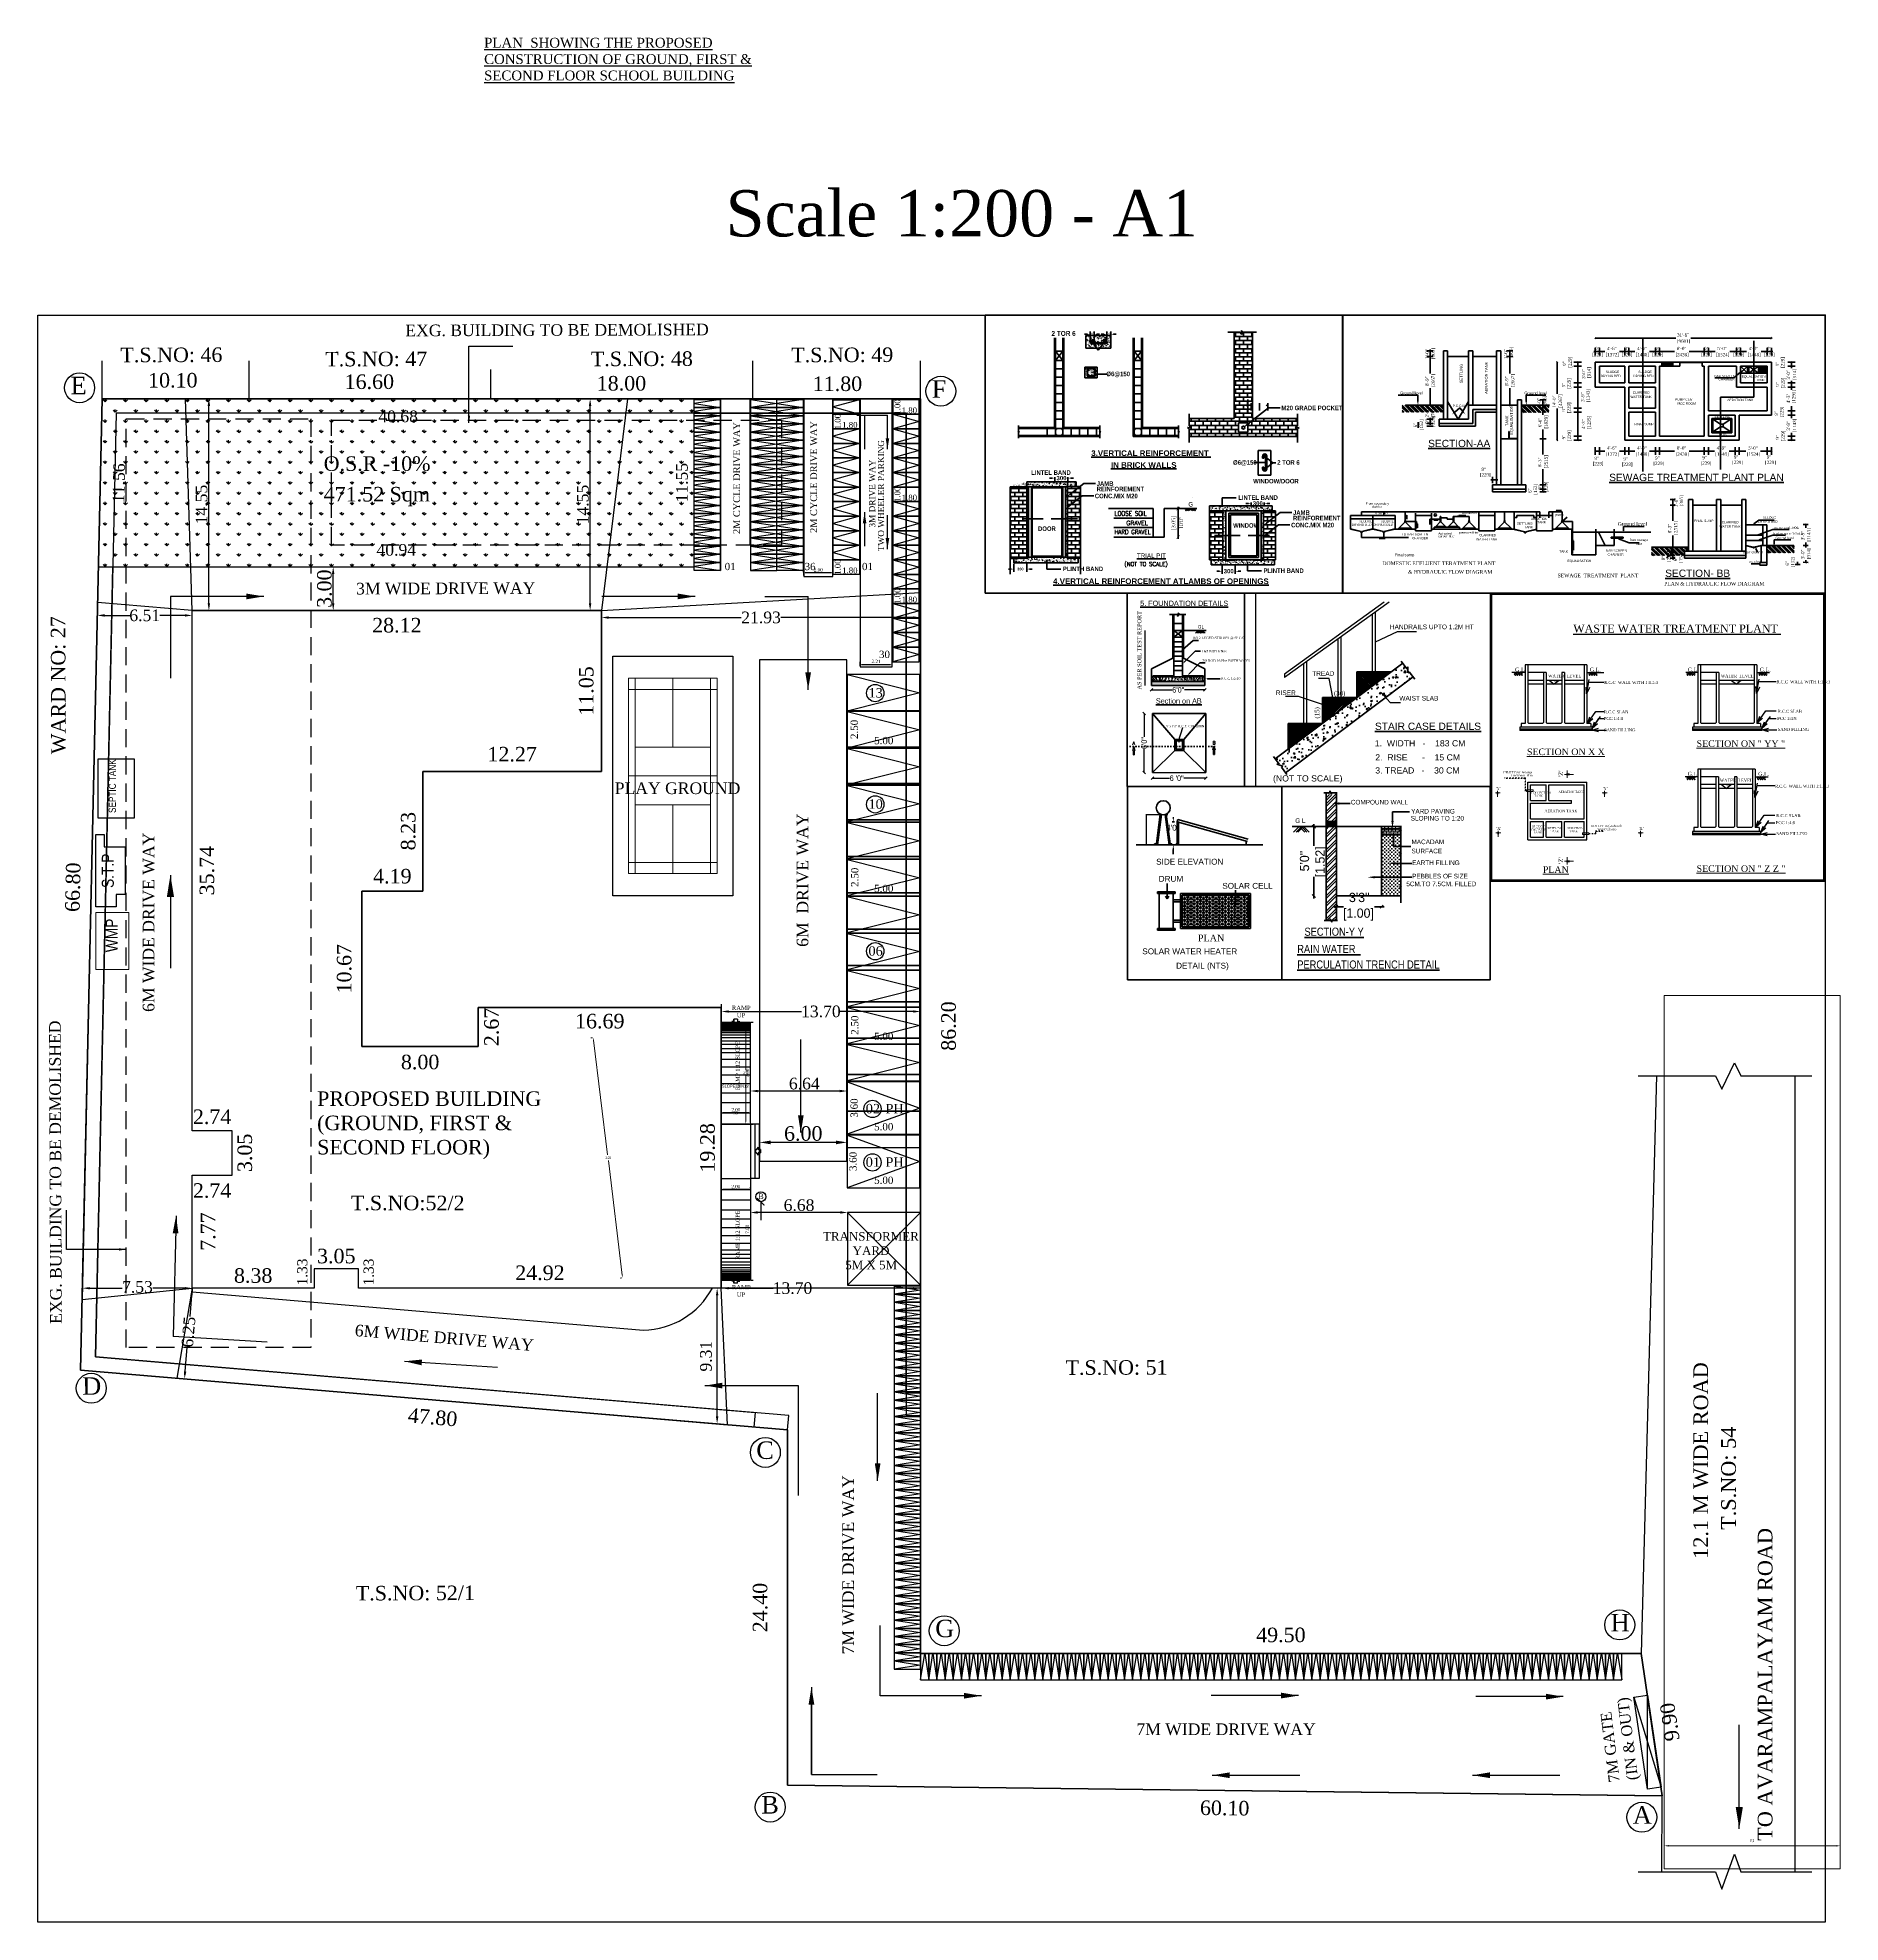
# Model space of a CAD drawing. Header units: metres. Extents: x 3616 to 3987, y 1122 to 1251.
# Drawn here: x 3615.5 to 3739.4, y 1122 to 1251.4 of the extents above; entities that cross this region are included whole.
import ezdxf

# ---------------------------------------------------------------- set-up
doc = ezdxf.new("R2010")
doc.units = ezdxf.units.M
doc.linetypes.add('CENTER', pattern=[2, 1.25, -0.25, 0.25, -0.25])
doc.linetypes.add('DASHED2', pattern=[0.375, 0.25, -0.125])
for name, color, linetype, lineweight in [('2CON', 1, 'Continuous', 35), ('4CON', 3, 'Continuous', 35), ('5CON', 2, 'Continuous', 35), ('BLK_1_DA_RAMP_1', 1, 'Continuous', 0), ('col', 50, 'Continuous', 18), ('CROSS', 7, 'Continuous', 18), ('DIM', 140, 'Continuous', 15), ('DIST_EXIT', 7, 'Continuous', 0), ('GRID', 252, 'CENTER', 5), ('Line', 3, 'Continuous', 18), ('ROAD_WIDTH', 183, 'Continuous', 13), ('sill', 2, 'Continuous', 13), ('text', 7, 'Continuous', 5), ('WASTE_DISPOSAL', 7, 'Continuous', 0)]:
    doc.layers.add(name, color=color, linetype=linetype, lineweight=lineweight)
for name, color, linetype in [('BLK_1_COVERED_AREA', 140, 'Continuous'), ('BLK_1_LVL_0_BLDG_FOOT_PRINT', 1, 'Continuous'), ('BLK_1_LVL_0_FRONT_SETBACK', 2, 'Continuous'), ('BLK_1_LVL_0_REAR_SETBACK', 11, 'Continuous'), ('BLK_1_LVL_0_SIDE_SETBACK1', 171, 'Continuous'), ('BLK_1_LVL_0_SIDE_SETBACK2', 102, 'Continuous'), ('CYCLE_PARKING', 250, 'Continuous'), ('DRIVE_WAY', 7, 'Continuous'), ('JOI', 104, 'Continuous'), ('JOINERY', 5, 'Continuous'), ('Layer3', 156, 'Continuous'), ('OSR_PLAN', 7, 'Continuous'), ('PARKING_SLOT', 30, 'Continuous'), ('PER_AISLE_WIDTH', 5, 'Continuous'), ('PLOT_BOUNDARY', 70, 'Continuous'), ('RWH', 130, 'Continuous'), ('SEPTIC_TANK', 146, 'Continuous'), ('tex', 3, 'Continuous'), ('TRANSFORMER_YARD', 7, 'Continuous'), ('TWO_WHEELER_DRIVE_WAY', 6, 'Continuous'), ('TWO_WHEELER_PARKING', 2, 'Continuous'), ('wall', 7, 'Continuous')]:
    doc.layers.add(name, color=color, linetype=linetype)
doc.styles.add('ANAND', font='times.ttf')
doc.styles.add('ATT', font='swissck.ttf', dxfattribs={"height": 12})
doc.styles.add('HEADING-1', font='arial.ttf')
doc.styles.add('ROMANS', font='swissl.ttf')
doc.styles.add('RS', font='arial.ttf', dxfattribs={"width": 0.3, "height": 0.2})
doc.styles.add('SEN', font='times.ttf')
doc.styles.get("Standard").update_dxf_attribs({"font": 'arial.ttf'})
doc.styles.add('style3', font='times.ttf')
doc.styles.add('t1', font='times.ttf')
doc.styles.add('t11', font='ARIALN.TTF', dxfattribs={"height": 9})
doc.styles.add('t12', font='ARIALN.TTF')
doc.styles.add('t14', font='BKANT.TTF')
doc.styles.add('t15', font='times.ttf')
doc.styles.add('t16', font='romantic.ttf', dxfattribs={"width": 0.75})
doc.styles.add('t18', font='romans.shx', dxfattribs={"bigfont": 'bigfont.shx'})
doc.styles.add('t19', font='times.ttf')
doc.styles.add('t21', font='romant.shx')
doc.styles.add('t22', font='MTCORSVA.TTF', dxfattribs={"height": 5000})
doc.styles.add('t3', font='arial.ttf')
doc.styles.add('t4', font='swisscl.ttf')
doc.styles.add('t7', font='arial.ttf')
doc.styles.add('t8', font='arialbd.ttf')
doc.styles.add('X', font='times.ttf')
doc.dimstyles.new('d4', dxfattribs={"dimscale": 0, "dimtxt": 9, "dimasz": 4.5, "dimexe": 0.18, "dimexo": 0.0625, "dimgap": 2, "dimtad": 0, "dimlfac": 0.0254, "dimzin": 4, "dimdsep": 46, "dimtxsty": 't12', "dimblk1": 'OBLIQUE', "dimblk2": 'OBLIQUE', "dimsah": 1, "dimcen": 0.09, "dimse1": 1, "dimse2": 1, "dimadec": 0, "dimazin": 0, "dimtfac": 1, "dimtmove": 0, "dimatfit": 3, "dimldrblk": 'OBLIQUE', "dimfxl": 0, "dimtolj": 1, "dimtzin": 0, "dimarcsym": 0})
doc.dimstyles.new('d7', dxfattribs={"dimtxt": 15, "dimasz": 3, "dimexe": 0.18, "dimexo": 0.0625, "dimgap": 2, "dimtad": 0, "dimlfac": 0.0254, "dimzin": 12, "dimdsep": 46, "dimtxsty": 't1', "dimblk": 'OBLIQUE', "dimcen": 0.09, "dimse1": 1, "dimse2": 1, "dimclrd": 6, "dimclrt": 3, "dimadec": 0, "dimazin": 3, "dimtfac": 0.5, "dimtix": 1, "dimtofl": 0, "dimtmove": 1, "dimatfit": 0, "dimldrblk": 'OBLIQUE', "dimfxl": 0, "dimtolj": 1, "dimtzin": 0, "dimarcsym": 0})
doc.dimstyles.new('Normal', dxfattribs={"dimscale": 128, "dimtxt": 0.09375, "dimasz": 0.09375, "dimexe": 0.0625, "dimexo": 0.1875, "dimgap": 0.03125, "dimtad": 1, "dimdec": 0, "dimzin": 3, "dimdsep": 46, "dimtxsty": 'ROMANS', "dimblk1": 'ARCHTICK', "dimblk2": 'ARCHTICK', "dimsah": 1, "dimcen": -0.09375, "dimdle": 0.0625, "dimclrd": 256, "dimclre": 256, "dimclrt": 2, "dimazin": 0, "dimtfac": 0.91, "dimtdec": 0, "dimtmove": 0, "dimatfit": 3, "dimldrblk": 'ARCHTICK', "dimfxl": 0, "dimfrac": 1, "dimtolj": 1, "dimtzin": 3, "dimlwd": -1, "dimlwe": -1, "dimarcsym": 0})
doc.dimstyles.new('PLAN INNER', dxfattribs={"dimtxt": 1, "dimasz": 0.1, "dimexe": 0.18, "dimexo": 0.0625, "dimgap": 0.09, "dimtad": 1, "dimzin": 0, "dimdsep": 46, "dimtxsty": 'ANAND', "dimcen": 0.09, "dimse1": 1, "dimse2": 1, "dimsd1": 1, "dimsd2": 1, "dimadec": 0, "dimazin": 0, "dimtfac": 1, "dimtix": 1, "dimtofl": 0, "dimtmove": 2, "dimatfit": 0, "dimfxl": 0, "dimtolj": 1, "dimtzin": 0, "dimarcsym": 0})
doc.dimstyles.new('SET BACK', dxfattribs={"dimtxt": 1, "dimasz": 0.5, "dimexe": 0.18, "dimexo": 0.0625, "dimgap": 0.09, "dimtad": 1, "dimzin": 0, "dimdsep": 46, "dimtxsty": 'ANAND', "dimcen": 0.09, "dimse1": 1, "dimse2": 1, "dimadec": 0, "dimazin": 0, "dimtfac": 1, "dimtix": 1, "dimtofl": 0, "dimtmove": 2, "dimatfit": 0, "dimfxl": 0, "dimtolj": 1, "dimtzin": 0, "dimarcsym": 0})
doc.dimstyles.new('SETBACK', dxfattribs={"dimtxt": 1, "dimasz": 0.75, "dimexe": 0.18, "dimexo": 0.0625, "dimgap": 0.095, "dimtad": 1, "dimzin": 0, "dimdsep": 46, "dimtxsty": 'ANAND', "dimcen": 0.09, "dimse1": 1, "dimse2": 1, "dimadec": 0, "dimazin": 0, "dimtfac": 1, "dimtix": 1, "dimtofl": 0, "dimtmove": 2, "dimatfit": 0, "dimfxl": 0, "dimtolj": 1, "dimtzin": 0, "dimarcsym": 0})
doc.dimstyles.get("Standard").update_dxf_attribs({"dimtxt": 0.18, "dimasz": 0.18, "dimexe": 0.18, "dimexo": 0.0625, "dimgap": 0.09, "dimtad": 0, "dimtih": 1, "dimtoh": 1, "dimdec": 4, "dimzin": 0, "dimdsep": 46, "dimtxsty": 'Standard', "dimcen": 0.09, "dimadec": 0, "dimazin": 0, "dimtfac": 1, "dimtdec": 4, "dimtofl": 0, "dimtmove": 0, "dimatfit": 3, "dimfxl": 0, "dimtolj": 1, "dimtzin": 0, "dimarcsym": 0})
doc.dimstyles.new('STANDARD$0', dxfattribs={"dimtxt": 0.2, "dimasz": 0.3, "dimexe": 1, "dimexo": 2, "dimgap": 0.25, "dimtad": 1, "dimrnd": 0.25, "dimzin": 3, "dimdsep": 46, "dimtxsty": 'RS', "dimcen": 0, "dimclrd": 21, "dimclre": 21, "dimclrt": 190, "dimadec": 0, "dimazin": 0, "dimtfac": 0.7505, "dimtix": 1, "dimtmove": 1, "dimatfit": 3, "dimldrblk": 'DOTSMALL', "dimfxl": 0, "dimfrac": 1, "dimtolj": 1, "dimtzin": 0, "dimlwd": 9, "dimlwe": 13, "dimarcsym": 0})
doc.dimstyles.new('v', dxfattribs={"dimtxt": 1, "dimasz": 2, "dimexe": 0.18, "dimexo": 0.0625, "dimgap": 0.75, "dimtad": 1, "dimzin": 0, "dimdsep": 46, "dimtxsty": 'SEN', "dimcen": 2, "dimse1": 1, "dimse2": 1, "dimsd1": 1, "dimsd2": 1, "dimazin": 0, "dimtfac": 1, "dimtofl": 0, "dimtmove": 0, "dimatfit": 3, "dimfxl": 0, "dimtolj": 1, "dimtzin": 0, "dimarcsym": 0})
doc.dimstyles.new('V1', dxfattribs={"dimtxt": 0.23, "dimasz": 0.1, "dimexe": 0.18, "dimexo": 0.0625, "dimgap": 0.09, "dimtad": 1, "dimzin": 0, "dimdsep": 46, "dimtxsty": 'ANAND', "dimcen": 0.09, "dimadec": 0, "dimazin": 0, "dimtfac": 1, "dimtix": 1, "dimtofl": 0, "dimtmove": 2, "dimatfit": 0, "dimfxl": 0, "dimtolj": 1, "dimtzin": 0, "dimarcsym": 0})

# ---------------------------------------------------------------- blocks, each defined once
blk = doc.blocks.new('A$C5A447059')
at = {"layer": 'JOINERY', "ltscale": 0.75}
blk.add_lwpolyline([(0, 648), (324, 648), (324, 0), (0, 0)], close=True, dxfattribs=at)
at = {"layer": 'Line'}
for p, q in [((42, 588), (282, 588)), ((42, 60), (42, 588)), ((282, 60), (282, 588)), ((42, 60), (282, 60))]:
    blk.add_line(p, q, dxfattribs=at)
at = {"layer": 'Line', "ltscale": 0.75}
for p, q in [((60, 588), (60, 402)), ((162, 402), (162, 588)), ((264, 588), (264, 246)), ((42, 558), (282, 558)), ((264, 402), (60, 402)), ((60, 60), (60, 402)), ((264, 246), (60, 246)), ((162, 60), (162, 246)), ((264, 60), (264, 246)), ((42, 90), (282, 90))]:
    blk.add_line(p, q, dxfattribs=at)
at = {"layer": 'Line', "ltscale": 8}
blk.add_line((282, 324), (42, 324), dxfattribs=at)
at = {"layer": 'Line'}
blk.add_lwpolyline([(42, 60), (282, 60), (282, 588), (42, 588)], close=True, dxfattribs=at)
at = {"layer": 'Line', "ltscale": 0.75}
blk.add_lwpolyline([(282, 588), (42, 588), (42, 60), (282, 60)], close=True, dxfattribs=at)
blk = doc.blocks.new('*D197')
at = {"color": 0, "lineweight": -2}
for p, q in [((3619.09, 1165.53), (3621.32, 1165.53)), ((3625.63, 1165.53), (3623.42, 1165.53))]:
    blk.add_line(p, q, dxfattribs=at)
at = {"color": 0}
for points in [[(3619.09, 1165.61), (3619.09, 1165.45), (3618.59, 1165.53)], [(3625.63, 1165.61), (3625.63, 1165.45), (3626.13, 1165.53)]]:
    blk.add_solid(points, dxfattribs=at)
at = {"layer": 'Defpoints', "color": 0}
for p in [(3618.59, 1165.7), (3618.59, 1165.53), (3626.13, 1165.53)]:
    blk.add_point(p, dxfattribs=at)
at = {"color": 0, "insert": (3622.37, 1165.61), "char_height": 0.8, "attachment_point": 5, "style": 'ANAND'}
blk.add_mtext('\\A1;7.53', dxfattribs=at)
blk = doc.blocks.new('*D198')
at = {"color": 0, "lineweight": -2}
blk.add_line((3627.28, 1212.59), (3627.28, 1226.14), dxfattribs=at)
at = {"color": 0}
for points in [[(3627.19, 1226.14), (3627.36, 1226.14), (3627.28, 1226.64)], [(3627.19, 1212.59), (3627.36, 1212.59), (3627.28, 1212.09)]]:
    blk.add_solid(points, dxfattribs=at)
at = {"layer": 'Defpoints', "color": 0}
for p in [(3626.81, 1226.64), (3627.28, 1226.64), (3626.81, 1212.09)]:
    blk.add_point(p, dxfattribs=at)
at = {"color": 0, "insert": (3626.78, 1219.37), "char_height": 0.8, "attachment_point": 5, "rotation": 90, "style": 'ANAND'}
blk.add_mtext('\\A1;14.55', dxfattribs=at)
blk = doc.blocks.new('*D199')
at = {"color": 0, "lineweight": -2}
for p, q in [((3620.11, 1211.75), (3621.84, 1211.75)), ((3625.63, 1211.75), (3623.9, 1211.75))]:
    blk.add_line(p, q, dxfattribs=at)
at = {"color": 0}
for points in [[(3620.11, 1211.84), (3620.11, 1211.67), (3619.61, 1211.75)], [(3625.63, 1211.84), (3625.63, 1211.67), (3626.13, 1211.75)]]:
    blk.add_solid(points, dxfattribs=at)
at = {"layer": 'Defpoints', "color": 0}
for p in [(3619.61, 1212), (3626.13, 1212), (3626.13, 1211.75)]:
    blk.add_point(p, dxfattribs=at)
at = {"color": 0, "insert": (3622.87, 1211.75), "char_height": 0.8, "attachment_point": 5, "style": 'ANAND'}
blk.add_mtext('\\A1;6.51', dxfattribs=at)
blk = doc.blocks.new('*D200')
at = {"color": 0, "lineweight": -2}
for p, q in [((3654.75, 1211.61), (3663.85, 1211.61)), ((3675.67, 1211.61), (3666.57, 1211.61))]:
    blk.add_line(p, q, dxfattribs=at)
at = {"color": 0}
for points in [[(3654.75, 1211.69), (3654.75, 1211.52), (3654.25, 1211.61)], [(3675.67, 1211.69), (3675.67, 1211.52), (3676.17, 1211.61)]]:
    blk.add_solid(points, dxfattribs=at)
at = {"layer": 'Defpoints', "color": 0}
for p in [(3654.25, 1211.86), (3676.17, 1211.86), (3676.17, 1211.61)]:
    blk.add_point(p, dxfattribs=at)
at = {"color": 0, "insert": (3665.21, 1211.61), "char_height": 0.8, "attachment_point": 5, "style": 'ANAND'}
blk.add_mtext('\\A1;21.93', dxfattribs=at)
blk = doc.blocks.new('*D201')
at = {"color": 0, "lineweight": -2}
blk.add_line((3653.47, 1212.59), (3653.47, 1226.14), dxfattribs=at)
at = {"color": 0}
for points in [[(3653.38, 1226.14), (3653.55, 1226.14), (3653.47, 1226.64)], [(3653.38, 1212.59), (3653.55, 1212.59), (3653.47, 1212.09)]]:
    blk.add_solid(points, dxfattribs=at)
at = {"layer": 'Defpoints', "color": 0}
for p in [(3653.47, 1226.64), (3654.02, 1226.64), (3654.02, 1212.09)]:
    blk.add_point(p, dxfattribs=at)
at = {"color": 0, "insert": (3652.97, 1219.37), "char_height": 0.8, "attachment_point": 5, "rotation": 90, "style": 'ANAND'}
blk.add_mtext('\\A1;14.55', dxfattribs=at)
blk = doc.blocks.new('*D202')
at = {"color": 0, "lineweight": -2}
for p, q in [((3662.98, 1184.54), (3667.99, 1184.54)), ((3675.67, 1184.54), (3670.65, 1184.54))]:
    blk.add_line(p, q, dxfattribs=at)
at = {"color": 0}
for points in [[(3662.98, 1184.62), (3662.98, 1184.46), (3662.48, 1184.54)], [(3675.67, 1184.62), (3675.67, 1184.46), (3676.17, 1184.54)]]:
    blk.add_solid(points, dxfattribs=at)
at = {"layer": 'Defpoints', "color": 0}
for p in [(3662.48, 1184.58), (3676.17, 1184.58), (3676.17, 1184.54)]:
    blk.add_point(p, dxfattribs=at)
at = {"color": 0, "insert": (3669.32, 1184.54), "char_height": 0.8, "attachment_point": 5, "style": 'ANAND'}
blk.add_mtext('\\A1;13.70', dxfattribs=at)
blk = doc.blocks.new('*D203')
at = {"color": 0, "lineweight": -2}
blk.add_line((3662.19, 1156.72), (3662.19, 1165.03), dxfattribs=at)
at = {"color": 0}
for points in [[(3662.11, 1165.03), (3662.28, 1165.03), (3662.19, 1165.53)], [(3662.11, 1156.72), (3662.28, 1156.72), (3662.19, 1156.22)]]:
    blk.add_solid(points, dxfattribs=at)
at = {"layer": 'Defpoints', "color": 0}
for p in [(3662.19, 1165.53), (3662.43, 1165.53), (3662.43, 1156.22)]:
    blk.add_point(p, dxfattribs=at)
at = {"color": 0, "insert": (3661.43, 1160.86), "char_height": 0.8, "attachment_point": 5, "rotation": 90, "style": 'ANAND'}
blk.add_mtext('\\A1;9.31', dxfattribs=at)
blk = doc.blocks.new('*D324')
at = {"layer": 'Defpoints', "color": 0}
for p in [(3619.94, 1226.64), (3660.62, 1226.64), (3619.94, 1224.27)]:
    blk.add_point(p, dxfattribs=at)
at = {"color": 0, "insert": (3640.28, 1225.42), "char_height": 0.8, "attachment_point": 5, "style": 'SEN'}
blk.add_mtext('\\A1;40.68', dxfattribs=at)
blk = doc.blocks.new('*D325')
at = {"layer": 'Defpoints', "color": 0}
for p in [(3619.94, 1226.64), (3622.39, 1226.59), (3619.68, 1215.09)]:
    blk.add_point(p, dxfattribs=at)
at = {"color": 0, "insert": (3621.1, 1220.84), "char_height": 0.8, "attachment_point": 5, "rotation": 88.7387, "style": 'SEN'}
blk.add_mtext('\\A1;11.56', dxfattribs=at)
blk = doc.blocks.new('*D326')
at = {"layer": 'Defpoints', "color": 0}
for p in [(3619.68, 1215.09), (3660.62, 1215.09), (3660.62, 1215.09)]:
    blk.add_point(p, dxfattribs=at)
at = {"color": 0, "insert": (3640.15, 1216.25), "char_height": 0.8, "attachment_point": 5, "style": 'SEN'}
blk.add_mtext('\\A1;40.94', dxfattribs=at)
blk = doc.blocks.new('*D327')
at = {"layer": 'Defpoints', "color": 0}
for p in [(3660.62, 1226.64), (3660.94, 1226.64), (3660.62, 1215.09)]:
    blk.add_point(p, dxfattribs=at)
at = {"color": 0, "insert": (3659.78, 1220.87), "char_height": 0.8, "attachment_point": 5, "rotation": 90, "style": 'SEN'}
blk.add_mtext('\\A1;11.55', dxfattribs=at)
blk = doc.blocks.new('*D204')
at = {"color": 0, "lineweight": -2}
blk.add_line((3635.82, 1212.59), (3635.82, 1214.59), dxfattribs=at)
at = {"color": 0}
for points in [[(3635.73, 1214.59), (3635.9, 1214.59), (3635.82, 1215.09)], [(3635.73, 1212.59), (3635.9, 1212.59), (3635.82, 1212.09)]]:
    blk.add_solid(points, dxfattribs=at)
at = {"layer": 'Defpoints', "color": 0}
for p in [(3635.74, 1215.09), (3635.82, 1215.09), (3635.74, 1212.09)]:
    blk.add_point(p, dxfattribs=at)
at = {"color": 0, "insert": (3635.22, 1213.59), "char_height": 1, "attachment_point": 5, "rotation": 90, "style": 'ANAND'}
blk.add_mtext('\\A1;3.00', dxfattribs=at)
blk = doc.blocks.new('*D328')
at = {"layer": 'Defpoints', "color": 0}
for p in [(3618.47, 1159.91), (3618.26, 1157.46), (3667.03, 1155.79)]:
    blk.add_point(p, dxfattribs=at)
at = {"color": 0, "insert": (3642.65, 1156.66), "char_height": 1, "attachment_point": 5, "rotation": 355.1533, "style": 'SEN'}
blk.add_mtext('\\A1;47.80', dxfattribs=at)
blk = doc.blocks.new('*D329')
at = {"layer": 'Defpoints', "color": 0}
for p in [(3666.42, 1155.79), (3667.03, 1155.79), (3667.03, 1131.39)]:
    blk.add_point(p, dxfattribs=at)
at = {"color": 0, "insert": (3665.15, 1143.59), "char_height": 1, "attachment_point": 5, "rotation": 90, "style": 'SEN'}
blk.add_mtext('\\A1;24.40', dxfattribs=at)
blk = doc.blocks.new('*D330')
at = {"layer": 'Defpoints', "color": 0}
for p in [(3676.17, 1140.44), (3725.67, 1140.44), (3725.67, 1140.44)]:
    blk.add_point(p, dxfattribs=at)
at = {"color": 0, "insert": (3700.92, 1141.7), "char_height": 1, "attachment_point": 5, "style": 'SEN'}
blk.add_mtext('\\A1;49.50', dxfattribs=at)
blk = doc.blocks.new('*D331')
at = {"layer": 'Defpoints', "color": 0}
for p in [(3667.03, 1131.39), (3727.12, 1130.65), (3727.09, 1128.18)]:
    blk.add_point(p, dxfattribs=at)
at = {"color": 0, "insert": (3697.06, 1129.81), "char_height": 1, "attachment_point": 5, "rotation": 359.2942, "style": 'SEN'}
blk.add_mtext('\\A1;60.10', dxfattribs=at)
blk = doc.blocks.new('*D332')
at = {"layer": 'Defpoints', "color": 0}
for p in [(3725.67, 1140.44), (3725.67, 1140.44), (3727.12, 1130.65)]:
    blk.add_point(p, dxfattribs=at)
at = {"color": 0, "insert": (3727.64, 1135.73), "char_height": 1, "attachment_point": 5, "rotation": 98.4305, "style": 'SEN'}
blk.add_mtext('\\A1;9.90', dxfattribs=at)
blk = doc.blocks.new('*D333')
at = {"layer": 'Defpoints', "color": 0}
for p in [(3676.17, 1226.64), (3679.36, 1226.64), (3676.17, 1140.44)]:
    blk.add_point(p, dxfattribs=at)
at = {"color": 0, "insert": (3678.1, 1183.54), "char_height": 1, "attachment_point": 5, "rotation": 90, "style": 'SEN'}
blk.add_mtext('\\A1;86.20', dxfattribs=at)
blk = doc.blocks.new('*D334')
at = {"layer": 'Defpoints', "color": 0}
for p in [(3619.94, 1226.64), (3619.94, 1226.64), (3618.47, 1159.91)]:
    blk.add_point(p, dxfattribs=at)
at = {"color": 0, "insert": (3617.94, 1193.08), "char_height": 1, "attachment_point": 5, "rotation": 88.7387, "style": 'SEN'}
blk.add_mtext('\\A1;66.80', dxfattribs=at)
blk = doc.blocks.new('*D335')
at = {"layer": 'Defpoints', "color": 0}
for p in [(3674.27, 1212.57), (3674.27, 1212.57), (3676.07, 1212.57)]:
    blk.add_point(p, dxfattribs=at)
at = {"color": 0, "insert": (3675.4, 1212.84), "char_height": 0.4, "attachment_point": 5, "style": 'ANAND'}
blk.add_mtext('\\A1;1.80', dxfattribs=at)
blk = doc.blocks.new('*D336')
at = {"layer": 'Defpoints', "color": 0}
for p in [(3674.27, 1213.57), (3674.27, 1212.57), (3675.05, 1212.57)]:
    blk.add_point(p, dxfattribs=at)
at = {"color": 0, "insert": (3674.58, 1213.07), "char_height": 0.4, "attachment_point": 5, "rotation": 90, "style": 'ANAND'}
blk.add_mtext('\\A1;1.00', dxfattribs=at)
blk = doc.blocks.new('*D205')
at = {"layer": 'Defpoints', "color": 0}
for p in [(3674.27, 1219.57), (3674.27, 1219.57), (3676.07, 1219.57)]:
    blk.add_point(p, dxfattribs=at)
at = {"color": 0, "insert": (3675.4, 1219.84), "char_height": 0.4, "attachment_point": 5, "style": 'ANAND'}
blk.add_mtext('\\A1;1.80', dxfattribs=at)
blk = doc.blocks.new('*D206')
at = {"layer": 'Defpoints', "color": 0}
for p in [(3674.27, 1220.57), (3674.27, 1219.57), (3675.05, 1219.57)]:
    blk.add_point(p, dxfattribs=at)
at = {"color": 0, "insert": (3674.58, 1220.07), "char_height": 0.4, "attachment_point": 5, "rotation": 90, "style": 'ANAND'}
blk.add_mtext('\\A1;1.00', dxfattribs=at)
blk = doc.blocks.new('*D207')
at = {"layer": 'Defpoints', "color": 0}
for p in [(3674.27, 1225.57), (3674.27, 1225.57), (3676.07, 1225.57)]:
    blk.add_point(p, dxfattribs=at)
at = {"color": 0, "insert": (3675.4, 1225.84), "char_height": 0.4, "attachment_point": 5, "style": 'ANAND'}
blk.add_mtext('\\A1;1.80', dxfattribs=at)
blk = doc.blocks.new('*D208')
at = {"layer": 'Defpoints', "color": 0}
for p in [(3674.27, 1226.57), (3674.27, 1225.57), (3675.05, 1225.57)]:
    blk.add_point(p, dxfattribs=at)
at = {"color": 0, "insert": (3674.58, 1226.07), "char_height": 0.4, "attachment_point": 5, "rotation": 90, "style": 'ANAND'}
blk.add_mtext('\\A1;1.00', dxfattribs=at)
blk = doc.blocks.new('*D209')
at = {"layer": 'Defpoints', "color": 0}
for p in [(3670.17, 1214.57), (3670.17, 1214.57), (3671.97, 1214.57)]:
    blk.add_point(p, dxfattribs=at)
at = {"color": 0, "insert": (3671.31, 1214.84), "char_height": 0.4, "attachment_point": 5, "style": 'ANAND'}
blk.add_mtext('\\A1;1.80', dxfattribs=at)
blk = doc.blocks.new('*D210')
at = {"layer": 'Defpoints', "color": 0}
for p in [(3670.17, 1215.57), (3670.17, 1214.57), (3670.95, 1214.57)]:
    blk.add_point(p, dxfattribs=at)
at = {"color": 0, "insert": (3670.48, 1215.07), "char_height": 0.4, "attachment_point": 5, "rotation": 90, "style": 'ANAND'}
blk.add_mtext('\\A1;1.00', dxfattribs=at)
blk = doc.blocks.new('*D211')
at = {"layer": 'Defpoints', "color": 0}
for p in [(3670.17, 1224.57), (3670.17, 1224.57), (3671.97, 1224.57)]:
    blk.add_point(p, dxfattribs=at)
at = {"color": 0, "insert": (3671.31, 1224.84), "char_height": 0.4, "attachment_point": 5, "style": 'ANAND'}
blk.add_mtext('\\A1;1.80', dxfattribs=at)
blk = doc.blocks.new('*D212')
at = {"layer": 'Defpoints', "color": 0}
for p in [(3670.17, 1225.57), (3670.17, 1224.57), (3670.95, 1224.57)]:
    blk.add_point(p, dxfattribs=at)
at = {"color": 0, "insert": (3670.48, 1225.07), "char_height": 0.4, "attachment_point": 5, "rotation": 90, "style": 'ANAND'}
blk.add_mtext('\\A1;1.00', dxfattribs=at)
blk = doc.blocks.new('*D337')
at = {"layer": 'Defpoints', "color": 0}
for p in [(3671.12, 1172.44), (3671.12, 1172.44), (3676.12, 1172.44)]:
    blk.add_point(p, dxfattribs=at)
at = {"color": 0, "insert": (3673.64, 1172.94), "char_height": 0.5, "attachment_point": 5, "style": 'ANAND'}
blk.add_mtext('\\A1;5.00', dxfattribs=at)
blk = doc.blocks.new('*D338')
at = {"layer": 'Defpoints', "color": 0}
for p in [(3671.12, 1176.04), (3671.12, 1172.44), (3672.11, 1172.44)]:
    blk.add_point(p, dxfattribs=at)
at = {"color": 0, "insert": (3671.53, 1174.24), "char_height": 0.5, "attachment_point": 5, "rotation": 90, "style": 'ANAND'}
blk.add_mtext('\\A1;3.60', dxfattribs=at)
blk = doc.blocks.new('*D213')
at = {"layer": 'Defpoints', "color": 0}
for p in [(3671.12, 1182.32), (3671.12, 1182.32), (3676.12, 1182.32)]:
    blk.add_point(p, dxfattribs=at)
at = {"color": 0, "insert": (3673.64, 1182.83), "char_height": 0.5, "attachment_point": 5, "style": 'ANAND'}
blk.add_mtext('\\A1;5.00', dxfattribs=at)
blk = doc.blocks.new('*D214')
at = {"layer": 'Defpoints', "color": 0}
for p in [(3671.12, 1184.82), (3671.12, 1182.32), (3672.11, 1182.32)]:
    blk.add_point(p, dxfattribs=at)
at = {"color": 0, "insert": (3671.65, 1183.6), "char_height": 0.5, "attachment_point": 5, "rotation": 90, "style": 'ANAND'}
blk.add_mtext('\\A1;2.50', dxfattribs=at)
blk = doc.blocks.new('*D215')
at = {"layer": 'Defpoints', "color": 0}
for p in [(3671.12, 1192.48), (3671.12, 1192.48), (3676.12, 1192.48)]:
    blk.add_point(p, dxfattribs=at)
at = {"color": 0, "insert": (3673.64, 1192.99), "char_height": 0.5, "attachment_point": 5, "style": 'ANAND'}
blk.add_mtext('\\A1;5.00', dxfattribs=at)
blk = doc.blocks.new('*D216')
at = {"layer": 'Defpoints', "color": 0}
for p in [(3671.12, 1194.98), (3671.12, 1192.48), (3672.11, 1192.48)]:
    blk.add_point(p, dxfattribs=at)
at = {"color": 0, "insert": (3671.65, 1193.76), "char_height": 0.5, "attachment_point": 5, "rotation": 90, "style": 'ANAND'}
blk.add_mtext('\\A1;2.50', dxfattribs=at)
blk = doc.blocks.new('*D217')
at = {"layer": 'Defpoints', "color": 0}
for p in [(3671.12, 1202.64), (3671.12, 1202.64), (3676.12, 1202.64)]:
    blk.add_point(p, dxfattribs=at)
at = {"color": 0, "insert": (3673.64, 1203.15), "char_height": 0.5, "attachment_point": 5, "style": 'ANAND'}
blk.add_mtext('\\A1;5.00', dxfattribs=at)
blk = doc.blocks.new('*D218')
at = {"layer": 'Defpoints', "color": 0}
for p in [(3671.12, 1205.14), (3671.12, 1202.64), (3672.11, 1202.64)]:
    blk.add_point(p, dxfattribs=at)
at = {"color": 0, "insert": (3671.62, 1203.92), "char_height": 0.5, "attachment_point": 5, "rotation": 90, "style": 'ANAND'}
blk.add_mtext('\\A1;2.50', dxfattribs=at)
blk = doc.blocks.new('*D219')
at = {"color": 0, "lineweight": -2}
for p, q in [((3662.98, 1165.53), (3666.04, 1165.53)), ((3675.67, 1165.53), (3668.7, 1165.53))]:
    blk.add_line(p, q, dxfattribs=at)
at = {"color": 0}
for points in [[(3662.98, 1165.61), (3662.98, 1165.45), (3662.48, 1165.53)], [(3675.67, 1165.61), (3675.67, 1165.45), (3676.17, 1165.53)]]:
    blk.add_solid(points, dxfattribs=at)
at = {"layer": 'Defpoints', "color": 0}
for p in [(3662.48, 1165.53), (3676.17, 1165.53), (3676.17, 1165.53)]:
    blk.add_point(p, dxfattribs=at)
at = {"color": 0, "insert": (3667.37, 1165.53), "char_height": 0.8, "attachment_point": 5, "style": 'ANAND'}
blk.add_mtext('\\A1;13.70', dxfattribs=at)
blk = doc.blocks.new('HFGG')
at = {"color": 0, "lineweight": 40}
for p, q in [((285456.6, 37277.2), (285458.8, 37275)), ((285582.1, 37275), (285579.9, 37277.2)), ((285714.3, 37297), (285712.2, 37294.8)), ((285984.3, 37294.8), (285986.5, 37297)), ((285458.8, 37266.4), (285456.6, 37268.6)), ((285458.8, 37266.4), (285456.6, 37268.6)), ((285582.1, 37266.4), (285579.9, 37268.6)), ((285579.9, 37268.6), (285582.1, 37266.4)), ((285655.4, 37257.8), (285653.3, 37259.9)), ((285687, 37257.8), (285684.9, 37259.9)), ((285687, 37251.3), (285684.9, 37253.5)), ((285684.9, 37253.5), (285687, 37251.3)), ((285712.2, 37273.9), (285714.3, 37276.1)), ((285720.8, 37276.1), (285718.6, 37273.9)), ((285720.8, 37276.1), (285718.6, 37273.9)), ((285757.5, 37273.9), (285759.7, 37276.1)), ((285757.5, 37273.9), (285759.7, 37276.1)), ((285766.2, 37276.1), (285764, 37273.9)), ((285766.2, 37276.1), (285764, 37273.9)), ((285805, 37273.9), (285807.2, 37276.1)), ((285805, 37273.9), (285807.2, 37276.1)), ((285813.7, 37276.1), (285811.5, 37273.9)), ((285813.7, 37276.1), (285811.5, 37273.9)), ((285880.6, 37273.9), (285882.8, 37276.1)), ((285880.6, 37273.9), (285882.8, 37276.1)), ((285889.3, 37276.1), (285887.1, 37273.9)), ((285889.3, 37276.1), (285887.1, 37273.9)), ((285930.3, 37273.9), (285932.5, 37276.1)), ((285930.3, 37273.9), (285932.5, 37276.1)), ((285939, 37276.1), (285936.8, 37273.9)), ((285939, 37276.1), (285936.8, 37273.9)), ((285977.9, 37273.9), (285980, 37276.1)), ((285977.9, 37273.9), (285980, 37276.1)), ((285986.5, 37276.1), (285984.3, 37273.9)), ((286017.6, 37257.8), (286015.4, 37259.9)), ((286017.6, 37251.3), (286015.4, 37253.5)), ((286015.4, 37253.5), (286017.6, 37251.3)), ((285687, 37225.4), (285684.9, 37227.5)), ((285684.9, 37227.5), (285687, 37225.4)), ((285687, 37218.9), (285684.9, 37221.1)), ((285684.9, 37221.1), (285687, 37218.9)), ((286017.6, 37225.4), (286015.4, 37227.5)), ((286015.4, 37227.5), (286017.6, 37225.4)), ((286015.4, 37221.1), (286017.6, 37218.9)), ((286017.6, 37218.9), (286015.4, 37221.1)), ((285456.6, 37193), (285458.8, 37190.8)), ((285456.6, 37193), (285458.8, 37190.8)), ((285579.9, 37193), (285582.1, 37190.8)), ((285633.3, 37199.4), (285631.1, 37201.6)), ((285631.1, 37193), (285633.3, 37190.8)), ((285633.3, 37190.8), (285631.1, 37193)), ((285438.5, 37164.9), (285440.6, 37162.7)), ((285440.6, 37158.4), (285438.5, 37160.6)), ((285458.8, 37169.2), (285456.6, 37171.4)), ((285456.6, 37171.4), (285458.8, 37169.2)), ((285458.8, 37162.7), (285456.6, 37164.9)), ((285687, 37186.5), (285684.9, 37188.7)), ((285684.9, 37188.7), (285687, 37186.5)), ((285684.9, 37182.2), (285687, 37180)), ((285687, 37180), (285684.9, 37182.2)), ((286017.6, 37182.2), (286015.4, 37184.3)), ((286015.4, 37184.3), (286017.6, 37182.2)), ((286015.4, 37177.9), (286017.6, 37175.7)), ((286017.6, 37175.7), (286015.4, 37177.9)), ((285633.3, 37139), (285631.1, 37141.1)), ((285631.1, 37141.1), (285633.3, 37139)), ((285653.3, 37139), (285655.4, 37136.8)), ((285687, 37143.3), (285684.9, 37145.5)), ((285684.9, 37145.5), (285687, 37143.3)), ((285684.9, 37139), (285687, 37136.8)), ((286017.6, 37143.3), (286015.4, 37145.5)), ((286015.4, 37145.5), (286017.6, 37143.3)), ((286015.4, 37139), (286017.6, 37136.8)), ((285714.3, 37122.3), (285712.2, 37120.1)), ((285720.8, 37122.3), (285718.6, 37120.1)), ((285718.6, 37120.1), (285720.8, 37122.3)), ((285759.7, 37122.3), (285757.5, 37120.1)), ((285757.5, 37120.1), (285759.7, 37122.3)), ((285764, 37120.1), (285766.2, 37122.3)), ((285766.2, 37122.3), (285764, 37120.1)), ((285807.2, 37122.3), (285805, 37120.1)), ((285805, 37120.1), (285807.2, 37122.3)), ((285811.5, 37120.1), (285813.7, 37122.3)), ((285813.7, 37122.3), (285811.5, 37120.1)), ((285882.8, 37122.3), (285880.6, 37120.1)), ((285880.6, 37120.1), (285882.8, 37122.3)), ((285887.1, 37120.1), (285889.3, 37122.3)), ((285889.3, 37122.3), (285887.1, 37120.1)), ((285930.3, 37122.3), (285928.2, 37120.1)), ((285928.2, 37120.1), (285930.3, 37122.3)), ((285934.7, 37120.1), (285936.8, 37122.3)), ((285936.8, 37122.3), (285934.7, 37120.1)), ((285980, 37122.3), (285977.9, 37120.1)), ((285977.9, 37120.1), (285980, 37122.3)), ((285984.3, 37120.1), (285986.5, 37122.3)), ((285552.9, 37075.5), (285555, 37077.7)), ((285561.5, 37077.7), (285559.4, 37075.5)), ((285631.1, 37069.8), (285633.3, 37067.7)), ((285631.1, 37069.8), (285633.3, 37067.7)), ((285633.3, 37061.2), (285631.1, 37063.3)), ((285633.3, 37061.2), (285631.1, 37063.3)), ((285631.1, 37059), (285633.3, 37056.9)), ((285834, 37045.1), (285831.8, 37047.2)), ((285834, 37036.4), (285831.8, 37038.6)), ((285831.8, 37038.6), (285834, 37036.4)), ((286039.6, 37006.3), (286037.5, 37008.5)), ((285831.8, 36967.3), (285834, 36965.2)), ((285831.8, 36967.3), (285834, 36965.2)), ((285834, 36958.7), (285831.8, 36960.8)), ((285831.8, 36960.8), (285834, 36958.7)), ((285834, 36954.4), (285831.8, 36956.5)), ((286037.5, 36976.1), (286039.6, 36973.9)), ((286039.6, 36973.9), (286037.5, 36976.1)), ((286024.8, 36946.6), (286027, 36944.5)), ((286039.6, 36948), (286037.5, 36950.1)), ((286037.5, 36950.1), (286039.6, 36948))]:
    blk.add_line(p, q, dxfattribs=at)
at = {"color": 0, "linetype": 'ByBlock', "lineweight": 40}
blk.add_lwpolyline([(285322.5, 37331.5), (286068.8, 37331.5), (286068.8, 36901.2), (285322.5, 36901.2)], close=True, dxfattribs=at)
at = {"layer": 'col', "color": 0, "lineweight": 40}
for p, q in [((285786.6, 37295.8), (285786.6, 37089.8)), ((285958.5, 37291.6), (285958.5, 37204.6)), ((285906.8, 37204.6), (285906.8, 37092.9)), ((285958.5, 37204.6), (285906.8, 37204.6))]:
    blk.add_line(p, q, dxfattribs=at)
at = {"layer": 'CROSS', "color": 0, "lineweight": 40, "ltscale": 0.1}
for p, q in [((285419.2, 37012.5), (285419.2, 37027.3)), ((285457.2, 37016), (285457.2, 37007.8)), ((285473.4, 37016), (285457.2, 37016)), ((285518.1, 37019.9), (285494.3, 37019.9)), ((285518.1, 37012.5), (285518.1, 37019.9)), ((285351.8, 36995.3), (285351.8, 36987.7)), ((285351.8, 36987.7), (285424.1, 36987.7)), ((285386.3, 36995.3), (285386.3, 36987.7)), ((285436.7, 37012.5), (285419.2, 37012.5)), ((285436.7, 37001.2), (285436.7, 37012.5)), ((285728.2, 36974.9), (285717.9, 36995.8))]:
    blk.add_line(p, q, dxfattribs=at)
at = {"layer": 'CROSS', "color": 0, "lineweight": 40, "extrusion": (0, 0, -1)}
for p, q in [((285421.5, 37022), (285421.5, 37016)), ((285502, 37021.5), (285512.8, 37021.5)), ((285652.6, 37029.5), (285661.1, 37029.5)), ((285663, 37013.4), (285669.6, 37019)), ((285388, 36986.2), (285379, 36986.2)), ((285438.2, 37008.7), (285438.2, 37002.6)), ((285463.8, 37014.4), (285470.1, 37014.4)), ((285749, 36985.6), (285765.3, 36979.5)), ((285756.6, 36997.9), (285756.6, 37004.6)), ((285756.6, 37004.6), (285788.9, 37004.6)), ((285679.5, 36982.5), (285679.5, 36967.7)), ((285765.3, 36979.5), (285781.1, 36979.5))]:
    blk.add_line(p, q, dxfattribs=at)
for points in [[(-285421.9, 37022), (-285421.5, 37024.2), (-285421.1, 37022)], [(-285463.8, 37014.8), (-285461.6, 37014.4), (-285463.8, 37014.1)], [(-285502, 37021.8), (-285499.8, 37021.5), (-285502, 37021.1)], [(-285652.6, 37029.8), (-285650.5, 37029.5), (-285652.6, 37029.1)], [(-285388, 36985.9), (-285390.1, 36986.2), (-285388, 36986.6)], [(-285438.6, 37008.7), (-285438.2, 37010.8), (-285437.9, 37008.7)], [(-285662.8, 37013.7), (-285661.3, 37012), (-285663.2, 37013.2)], [(-285749.1, 36985.9), (-285747, 36986.3), (-285748.9, 36985.2)], [(-285756.3, 36997.9), (-285756.6, 36995.8), (-285757, 36997.9)], [(-285679.9, 36982.5), (-285679.5, 36984.6), (-285679.1, 36982.5)]]:
    blk.add_solid(points, dxfattribs=at)
at = {"layer": 'JOI', "color": 0, "lineweight": 40}
for p, q in [((285457.7, 37276.1), (285457.7, 37278.3)), ((285713.2, 37295.9), (285837.6, 37295.9)), ((285758.6, 37280.8), (285758.6, 37269.2)), ((285765.1, 37280.8), (285765.1, 37269.2)), ((285806.1, 37280.8), (285806.1, 37269.2)), ((285812.6, 37280.8), (285812.6, 37269.2)), ((285985.4, 37295.9), (285861, 37295.9)), ((285881.7, 37280.8), (285881.7, 37269.2)), ((285888.2, 37280.8), (285888.2, 37269.2)), ((285931.4, 37280.8), (285931.4, 37269.2)), ((285937.9, 37280.8), (285937.9, 37269.2)), ((285978.9, 37280.8), (285978.9, 37269.2)), ((285985.4, 37280.8), (285985.4, 37269.2)), ((285462.6, 37276.1), (285452.8, 37276.1)), ((285462.6, 37267.5), (285452.8, 37267.5)), ((285457.7, 37267.5), (285457.7, 37276.1)), ((285457.7, 37267.5), (285457.7, 37265.3)), ((285457.7, 37267.5), (285457.7, 37241)), ((285484.8, 37267.5), (285517.2, 37267.5)), ((285523.7, 37267.5), (285560.4, 37267.5)), ((285585.9, 37276.1), (285576.1, 37276.1)), ((285585.9, 37267.5), (285576.1, 37267.5)), ((285581, 37267.5), (285581, 37276.1)), ((285581, 37267.5), (285581, 37241)), ((285654.4, 37258.9), (285654.4, 37209.9)), ((285691.8, 37258.7), (285680.1, 37258.7)), ((285691.8, 37252.4), (285680.1, 37252.4)), ((285685.9, 37252.4), (285685.9, 37258.9)), ((285685.9, 37226.5), (285685.9, 37252.4)), ((285713.2, 37275), (285711.1, 37275)), ((285719.7, 37275), (285713.2, 37275)), ((285719.7, 37275), (285721.9, 37275)), ((285719.7, 37275), (285727.8, 37275)), ((285758.6, 37275), (285750.5, 37275)), ((285758.6, 37275), (285756.4, 37275)), ((285765.1, 37275), (285758.6, 37275)), ((285765.1, 37275), (285774.3, 37275)), ((285765.1, 37275), (285767.2, 37275)), ((285806.1, 37275), (285796.9, 37275)), ((285806.1, 37275), (285804, 37275)), ((285812.6, 37275), (285806.1, 37275)), ((285812.6, 37275), (285835.8, 37275)), ((285812.6, 37275), (285814.8, 37275)), ((285833.1, 37258.9), (285815.8, 37258.9)), ((285833.1, 37256.3), (285815.8, 37256.3)), ((285833.1, 37254.9), (285815.8, 37254.9)), ((285833.1, 37252.4), (285815.8, 37252.4)), ((285817.3, 37254.9), (285817.3, 37256.3)), ((285831.7, 37254.9), (285831.7, 37256.3)), ((285878.5, 37258.9), (285843.9, 37258.9)), ((285881.7, 37275), (285858.5, 37275)), ((285881.7, 37275), (285879.6, 37275)), ((285888.2, 37275), (285881.7, 37275)), ((285888.2, 37275), (285890.4, 37275)), ((285888.2, 37275), (285898.5, 37275)), ((285931.4, 37275), (285921.1, 37275)), ((285931.4, 37275), (285929.3, 37275)), ((285937.9, 37275), (285931.4, 37275)), ((285937.9, 37275), (285947.1, 37275)), ((285937.9, 37275), (285940.1, 37275)), ((285948.4, 37252.4), (285937.9, 37241.6)), ((285948.4, 37241.6), (285937.9, 37252.4)), ((285937.9, 37252.4), (285948.4, 37252.4)), ((285937.9, 37241.6), (285937.9, 37252.4)), ((285948.4, 37252.4), (285948.4, 37241.6)), ((285965.5, 37241.6), (285950.5, 37252.4)), ((285965.5, 37252.4), (285950.5, 37241.6)), ((285950.5, 37252.4), (285965.5, 37252.4)), ((285950.5, 37241.6), (285950.5, 37252.4)), ((285965.5, 37252.4), (285965.5, 37241.6)), ((285976.5, 37251.3), (285965.5, 37251.3)), ((285976.5, 37249.8), (285965.5, 37249.8)), ((285976.5, 37248.4), (285965.5, 37248.4)), ((285978.9, 37275), (285969.7, 37275)), ((285976.5, 37241.6), (285976.5, 37252.4)), ((285978.9, 37275), (285976.8, 37275)), ((285985.4, 37275), (285978.9, 37275)), ((285985.4, 37275), (285987.6, 37275)), ((286022.3, 37258.9), (286010.7, 37258.9)), ((286022.3, 37252.4), (286010.7, 37252.4)), ((286016.5, 37252.4), (286016.5, 37258.9)), ((286016.5, 37252.4), (286016.5, 37249.3)), ((285691.8, 37226.5), (285680.1, 37226.5)), ((285691.8, 37220), (285680.1, 37220)), ((285685.9, 37220), (285685.9, 37226.5)), ((285685.9, 37187.6), (285685.9, 37220)), ((285948.4, 37241.6), (285937.9, 37241.6)), ((285965.5, 37241.6), (285950.5, 37241.6)), ((285976.5, 37247), (285965.5, 37247)), ((285976.5, 37245.5), (285965.5, 37245.5)), ((285976.5, 37244.1), (285965.5, 37244.1)), ((285976.5, 37242.6), (285965.5, 37242.6)), ((286022.3, 37226.5), (286010.7, 37226.5)), ((286022.3, 37220), (286010.7, 37220)), ((286016.5, 37226.5), (286016.5, 37229.6)), ((286016.5, 37220), (286016.5, 37226.5)), ((286016.5, 37220), (286016.5, 37215.9)), ((285424.1, 37181.1), (285414.5, 37190.7)), ((285425.4, 37181.1), (285414.6, 37191.9)), ((285429.2, 37181.1), (285418.4, 37191.9)), ((285430.5, 37181.1), (285419.7, 37191.9)), ((285431.8, 37181.1), (285421, 37191.9)), ((285433, 37181.1), (285422.2, 37191.9)), ((285436.9, 37181.1), (285426.1, 37191.9)), ((285438.1, 37181.1), (285427.3, 37191.9)), ((285439.4, 37181.1), (285428.6, 37191.9)), ((285440.7, 37181.1), (285429.9, 37191.9)), ((285444.5, 37181.1), (285433.7, 37191.9)), ((285445.8, 37181.1), (285435, 37191.9)), ((285447, 37181.1), (285436.2, 37191.9)), ((285448.3, 37181.1), (285437.5, 37191.9)), ((285452.1, 37181.1), (285441.3, 37191.9)), ((285453.4, 37181.1), (285442.6, 37191.9)), ((285454.7, 37181.1), (285443.9, 37191.9)), ((285455.9, 37181.1), (285445.1, 37191.9)), ((285459.8, 37181.1), (285449, 37191.9)), ((285461, 37181.1), (285450.2, 37191.9)), ((285462.3, 37181.1), (285451.5, 37191.9)), ((285463.6, 37181.1), (285452.8, 37191.9)), ((285467.4, 37181.1), (285456.6, 37191.9)), ((285457.7, 37191.9), (285457.7, 37218.4)), ((285457.7, 37191.9), (285457.7, 37194)), ((285457.7, 37191.9), (285457.7, 37190.9)), ((285468.7, 37181.1), (285457.9, 37191.9)), ((285469.9, 37181.1), (285459.2, 37191.9)), ((285471.2, 37181.1), (285460.4, 37191.9)), ((285475, 37181.1), (285464.2, 37191.9)), ((285476.3, 37181.1), (285465.5, 37191.9)), ((285477.6, 37181.1), (285466.8, 37191.9)), ((285478.3, 37181.6), (285468.1, 37191.9)), ((285478.3, 37185.4), (285471.9, 37191.9)), ((285478.3, 37186.7), (285473.2, 37191.9)), ((285478.3, 37188), (285474.4, 37191.9)), ((285478.3, 37189.2), (285475.7, 37191.9)), ((285501, 37170.3), (285484.8, 37197.8)), ((285501, 37170.3), (285517.2, 37197.8)), ((285581, 37191.9), (285581, 37218.4)), ((285610.5, 37180.6), (285599.3, 37191.8)), ((285611.8, 37180.6), (285600.5, 37191.9)), ((285613, 37180.6), (285601.8, 37191.9)), ((285614.3, 37180.6), (285603, 37191.9)), ((285606.4, 37197.6), (285606.5, 37207.4)), ((285606.5, 37207.4), (285636.9, 37207.4)), ((285618.1, 37180.6), (285606.9, 37191.9)), ((285619.4, 37180.6), (285608.1, 37191.9)), ((285620.7, 37180.6), (285609.4, 37191.9)), ((285621.9, 37180.6), (285610.7, 37191.9)), ((285625.8, 37180.6), (285614.5, 37191.9)), ((285627, 37180.6), (285615.8, 37191.9)), ((285628.3, 37180.6), (285617, 37191.9)), ((285629.6, 37180.6), (285618.3, 37191.9)), ((285633.4, 37180.6), (285622.1, 37191.9)), ((285634.7, 37180.6), (285623.4, 37191.9)), ((285635.9, 37180.6), (285624.7, 37191.9)), ((285637.2, 37180.6), (285625.9, 37191.9)), ((285637.1, 37200.5), (285627.3, 37200.5)), ((285637.1, 37191.9), (285627.3, 37191.9)), ((285641, 37180.6), (285629.8, 37191.9)), ((285641.5, 37181.5), (285631, 37191.9)), ((285632.2, 37191.9), (285632.2, 37200.5)), ((285632.2, 37191.9), (285632.2, 37177.3)), ((285641.5, 37182.7), (285632.3, 37191.9)), ((285641.5, 37184), (285633.6, 37191.9)), ((285641.5, 37187.8), (285637.4, 37191.9)), ((285641.5, 37189.1), (285638.7, 37191.9)), ((285641.5, 37190.4), (285640, 37191.9)), ((285641.5, 37191.6), (285641.2, 37191.9)), ((286016.5, 37183.3), (286016.5, 37190.6)), ((285422.9, 37181.1), (285414.5, 37189.5)), ((285421.6, 37181.1), (285414.5, 37188.2)), ((285417.8, 37181.1), (285414.5, 37184.4)), ((285416.5, 37181.1), (285414.5, 37183.1)), ((285415.2, 37181.1), (285414.5, 37181.8)), ((285439.5, 37163.8), (285439.5, 37166)), ((285439.5, 37159.5), (285439.5, 37163.8)), ((285462.6, 37170.3), (285452.8, 37170.3)), ((285462.6, 37163.8), (285452.8, 37163.8)), ((285457.7, 37170.3), (285457.7, 37172.4)), ((285457.7, 37170.3), (285457.7, 37171.3)), ((285457.7, 37163.8), (285457.7, 37170.3)), ((285457.7, 37170.3), (285457.7, 37168.1)), ((285457.7, 37163.8), (285457.7, 37161.6)), ((285471.9, 37170.3), (285471.9, 37159.5)), ((285606.7, 37180.6), (285599.3, 37188)), ((285605.4, 37180.6), (285599.3, 37186.7)), ((285604.1, 37180.6), (285599.3, 37185.4)), ((285602.9, 37180.6), (285599.3, 37184.1)), ((285654.4, 37137.9), (285654.4, 37186.9)), ((285691.8, 37187.6), (285680.1, 37187.6)), ((285691.8, 37181.1), (285680.1, 37181.1)), ((285685.9, 37181.1), (285685.9, 37187.6)), ((285685.9, 37144.4), (285685.9, 37181.1)), ((285893.2, 37149.4), (285893.2, 37171.7)), ((285893.2, 37171.7), (285924.2, 37171.7)), ((285894.7, 37150.9), (285894.7, 37170.3)), ((285894.7, 37170.3), (285922.8, 37170.3)), ((285906.6, 37162.7), (285894.7, 37170.3)), ((285906.6, 37158.4), (285906.6, 37162.7)), ((285906.6, 37162.7), (285910.9, 37162.7)), ((285922.8, 37170.3), (285910.9, 37162.7)), ((285910.9, 37162.7), (285910.9, 37158.4)), ((285922.8, 37170.3), (285922.8, 37150.9)), ((285924.2, 37171.7), (285924.2, 37149.4)), ((286022.3, 37183.3), (286010.7, 37183.3)), ((286022.3, 37176.8), (286010.7, 37176.8)), ((286016.5, 37176.8), (286016.5, 37183.3)), ((286016.5, 37176.8), (286016.5, 37171.9)), ((285439.5, 37159.5), (285439.5, 37157.3)), ((285462.6, 37159.5), (285452.8, 37159.5)), ((285579.5, 37151.2), (285579.5, 37140)), ((285579.9, 37151.2), (285579.5, 37151.2)), ((285579.9, 37140.4), (285579.9, 37151.2)), ((285592.8, 37140.4), (285579.9, 37140.4)), ((285637.1, 37140), (285627.3, 37140)), ((285632.2, 37140), (285632.2, 37154.6)), ((285632.2, 37140), (285632.2, 37115.7)), ((285691.8, 37144.4), (285680.1, 37144.4)), ((285691.8, 37137.9), (285680.1, 37137.9)), ((285685.9, 37137.9), (285685.9, 37144.4)), ((285924.2, 37149.4), (285893.2, 37149.4)), ((285906.6, 37158.4), (285894.7, 37150.9)), ((285922.8, 37150.9), (285894.7, 37150.9)), ((285910.9, 37158.4), (285906.6, 37158.4)), ((285922.8, 37150.9), (285910.9, 37158.4)), ((286022.3, 37144.4), (286010.7, 37144.4)), ((286022.3, 37137.9), (286010.7, 37137.9)), ((286016.5, 37144.4), (286016.5, 37149.3)), ((286016.5, 37137.9), (286016.5, 37144.4)), ((285713.2, 37115.4), (285713.2, 37127)), ((285719.7, 37121.2), (285713.2, 37121.2)), ((285719.7, 37115.4), (285719.7, 37127)), ((285719.7, 37121.2), (285727.8, 37121.2)), ((285758.6, 37121.2), (285750.5, 37121.2)), ((285758.6, 37115.4), (285758.6, 37127)), ((285765.1, 37121.2), (285758.6, 37121.2)), ((285765.1, 37115.4), (285765.1, 37127)), ((285765.1, 37121.2), (285774.3, 37121.2)), ((285806.1, 37121.2), (285796.9, 37121.2)), ((285806.1, 37115.4), (285806.1, 37127)), ((285812.6, 37121.2), (285806.1, 37121.2)), ((285812.6, 37115.4), (285812.6, 37127)), ((285812.6, 37121.2), (285835.8, 37121.2)), ((285881.7, 37121.2), (285858.5, 37121.2)), ((285881.7, 37115.4), (285881.7, 37127)), ((285888.2, 37121.2), (285881.7, 37121.2)), ((285888.2, 37115.4), (285888.2, 37127)), ((285888.2, 37121.2), (285897.4, 37121.2)), ((285929.3, 37121.2), (285920.1, 37121.2)), ((285929.3, 37115.4), (285929.3, 37127)), ((285935.7, 37121.2), (285929.3, 37121.2)), ((285935.7, 37115.4), (285935.7, 37127)), ((285935.7, 37121.2), (285946, 37121.2)), ((285978.9, 37121.2), (285968.7, 37121.2)), ((285978.9, 37115.4), (285978.9, 37127)), ((285985.4, 37121.2), (285978.9, 37121.2)), ((285985.4, 37115.4), (285985.4, 37127)), ((285554, 37076.6), (285551.8, 37076.6)), ((285554, 37081.5), (285554, 37071.7)), ((285560.4, 37076.6), (285554, 37076.6)), ((285560.4, 37076.6), (285562.6, 37076.6)), ((285632.2, 37068.7), (285632.2, 37093.1)), ((285637.1, 37068.7), (285627.3, 37068.7)), ((285637.1, 37062.3), (285627.3, 37062.3)), ((285637.1, 37057.9), (285627.3, 37057.9)), ((285632.2, 37068.7), (285632.2, 37070.9)), ((285632.2, 37062.3), (285632.2, 37068.7)), ((285632.2, 37057.9), (285632.2, 37062.3)), ((285632.2, 37062.3), (285632.2, 37060.1)), ((285836.7, 37046.2), (285829, 37046.2)), ((285832.9, 37037.5), (285832.9, 37046.2)), ((285836.7, 37037.5), (285829, 37037.4)), ((285832.9, 37037.5), (285832.9, 37013.2)), ((285900.7, 37037.5), (285864, 37037.5)), ((285939.6, 37037.5), (285907.2, 37037.5)), ((285832.9, 36966.2), (285832.9, 36990.6)), ((286042.3, 37007.4), (286034.6, 37007.4)), ((286038.6, 37007.4), (286038.6, 37002.5)), ((285813.3, 36959.8), (285800.3, 36972.7)), ((285812, 36959.8), (285800.3, 36971.4)), ((285810.7, 36959.8), (285800.3, 36970.1)), ((285809.5, 36959.8), (285800.3, 36968.9)), ((285805.6, 36959.8), (285800.3, 36965)), ((285804.4, 36959.8), (285800.3, 36963.8)), ((285803.1, 36959.8), (285800.3, 36962.5)), ((285801.8, 36959.8), (285800.3, 36961.2)), ((285817.1, 36959.8), (285804.1, 36972.7)), ((285818.4, 36959.8), (285805.4, 36972.7)), ((285819.6, 36959.8), (285806.7, 36972.7)), ((285820.9, 36959.8), (285808, 36972.7)), ((285824.7, 36959.8), (285811.8, 36972.7)), ((285826, 36959.8), (285813, 36972.7)), ((285827.3, 36959.8), (285814.3, 36972.7)), ((285828.6, 36959.8), (285815.6, 36972.7)), ((285832.4, 36959.8), (285819.4, 36972.7)), ((285833.6, 36959.8), (285820.7, 36972.7)), ((285834.9, 36959.8), (285822, 36972.7)), ((285836.2, 36959.8), (285823.2, 36972.7)), ((285840, 36959.8), (285827, 36972.7)), ((285841.3, 36959.8), (285828.3, 36972.7)), ((285836.7, 36966.2), (285829, 36966.3)), ((285836.7, 36959.7), (285829, 36959.7)), ((285842.6, 36959.8), (285829.6, 36972.7)), ((285843.8, 36959.8), (285830.9, 36972.7)), ((285832.9, 36966.2), (285832.9, 36968.4)), ((285832.9, 36959.8), (285832.9, 36966.2)), ((285832.9, 36959.8), (285832.9, 36961.9)), ((285832.9, 36955.4), (285832.9, 36959.8)), ((285832.9, 36959.8), (285832.9, 36957.6)), ((285847.6, 36959.8), (285834.7, 36972.7)), ((285848.9, 36959.8), (285836, 36972.7)), ((285850.2, 36959.8), (285837.2, 36972.7)), ((285851, 36960.2), (285838.5, 36972.7)), ((285851, 36964), (285842.3, 36972.7)), ((285851, 36965.3), (285843.6, 36972.7)), ((285851.3, 36966.2), (285844.9, 36972.7)), ((285852.6, 36966.2), (285846.1, 36972.7)), ((285856.4, 36966.2), (285850, 36972.7)), ((285857.5, 36966.5), (285851.2, 36972.7)), ((285857.5, 36967.7), (285852.5, 36972.7)), ((285857.5, 36969), (285853.8, 36972.7)), ((285957.6, 36972.5), (285946.1, 36975.2)), ((285957.2, 36972.2), (285946.1, 36974.9)), ((285957.2, 36972.2), (285957.2, 36971.3)), ((285958.7, 36971.3), (285957.2, 36971.3)), ((285957.6, 36972.5), (285957.6, 36971.6)), ((285958.3, 36971.6), (285957.6, 36971.6)), ((285958.3, 36972.5), (285969.7, 36975.2)), ((285958.3, 36972.5), (285958.3, 36971.6)), ((285958.7, 36972.2), (285969.8, 36974.9)), ((285958.7, 36972.2), (285958.7, 36971.3)), ((285972, 36975.2), (285969.8, 36975.2)), ((285988.9, 36963.6), (285978.5, 36974)), ((285985.1, 36963.6), (285978.5, 36970.2)), ((285983.8, 36963.6), (285978.5, 36969)), ((285982.6, 36963.6), (285978.5, 36967.7)), ((285981.3, 36963.6), (285978.5, 36966.4)), ((285990.2, 36963.6), (285978.9, 36974.9)), ((285991.5, 36963.6), (285980.2, 36974.9)), ((285992.7, 36963.6), (285981.5, 36974.9)), ((285996.6, 36963.6), (285985.3, 36974.9)), ((285997.8, 36963.6), (285986.6, 36974.9)), ((285999.1, 36963.6), (285987.8, 36974.9)), ((286000.4, 36963.6), (285989.1, 36974.9)), ((286004.2, 36963.6), (285992.9, 36974.9)), ((286005.5, 36963.6), (285994.2, 36974.9)), ((286006.7, 36963.6), (285995.5, 36974.9)), ((286008, 36963.6), (285996.7, 36974.9)), ((286011.8, 36963.6), (286000.6, 36974.9)), ((286013.1, 36963.6), (286001.8, 36974.9)), ((286014.4, 36963.6), (286003.1, 36974.9)), ((286015.7, 36963.6), (286004.4, 36974.9)), ((286019.5, 36963.6), (286008.2, 36974.9)), ((286020.6, 36963.7), (286009.5, 36974.9)), ((286020.6, 36965), (286010.7, 36974.9)), ((286020.6, 36966.3), (286012, 36974.9)), ((286020.6, 36970.1), (286015.8, 36974.9)), ((286020.6, 36971.4), (286017.1, 36974.9)), ((286020.6, 36972.6), (286018.4, 36974.9)), ((286020.6, 36973.9), (286019.7, 36974.9)), ((286042.3, 36975), (286034.6, 36975)), ((286038.6, 36975), (286038.6, 36979.9)), ((286038.6, 36975), (286038.6, 36971.9)), ((285836.7, 36955.5), (285829, 36955.5)), ((285832.9, 36955.4), (285832.9, 36953.3)), ((286029.7, 36945.6), (286022, 36945.5)), ((286025.9, 36945.6), (286025.9, 36949.9)), ((286042.3, 36949), (286034.6, 36949.1)), ((286038.6, 36949.1), (286038.6, 36952.2))]:
    blk.add_line(p, q, dxfattribs=at)
at = {"layer": 'JOI', "color": 0, "lineweight": 40, "ltscale": 0.5}
blk.add_line((285843.9, 37257.9), (285878.5, 37257.9), dxfattribs=at)
at = {"layer": 'JOI', "color": 0, "lineweight": 40, "extrusion": (0, 0, -1)}
for p, q in [((285927.2, 37234.5), (285898.2, 37234.5)), ((285938.2, 37243.8), (285927.2, 37234.5)), ((285438.8, 37207.4), (285408.4, 37207.4)), ((285438.9, 37197.6), (285438.8, 37207.4)), ((285495.7, 37181.5), (285503.6, 37188.1)), ((285508.7, 37182), (285503.6, 37188.1)), ((285958.1, 37008.6), (285966.1, 37014.5)), ((285965.2, 36991.8), (285987.6, 36999.8)), ((285966.1, 37014.5), (285989.5, 37014.5)), ((285966.5, 36983.7), (285987.8, 36990.9)), ((285987.6, 36999.8), (286013, 36999.8)), ((285987.8, 36990.9), (286007.5, 36990.9)), ((285831.1, 36961.7), (285823.3, 36956.1)), ((285961.6, 36970.7), (285964.1, 36965)), ((285989.5, 36977), (285989.5, 36983.7)), ((285989.5, 36983.7), (286015.3, 36983.7)), ((285967, 36946.8), (285954.2, 36946.8))]:
    blk.add_line(p, q, dxfattribs=at)
at = {"layer": 'JOI', "color": 0, "lineweight": 40}
blk.add_circle((285661.9, 37012.5), 0.769, dxfattribs=at)
at = {"layer": 'JOI', "color": 0, "lineweight": 40, "extrusion": (0, 0, -1)}
for points in [[(-285938.9, 37243), (-285942.6, 37247.5), (-285937.6, 37244.5)], [(-285437.9, 37197.6), (-285438.9, 37191.9), (-285439.8, 37197.6)], [(-285495.1, 37182.3), (-285491.3, 37177.9), (-285496.3, 37180.8)], [(-285508, 37181.4), (-285512.4, 37177.6), (-285509.4, 37182.6)], [(-285957.9, 37008.9), (-285956.4, 37007.3), (-285958.4, 37008.3)], [(-285965, 36992.1), (-285963.1, 36991.1), (-285965.3, 36991.5)], [(-285831.3, 36961.4), (-285832.9, 36963), (-285830.9, 36962)], [(-285962, 36970.9), (-285960.8, 36972.7), (-285961.3, 36970.6)], [(-285966.4, 36984), (-285964.5, 36983), (-285966.6, 36983.3)], [(-285989.1, 36977), (-285989.5, 36974.9), (-285989.8, 36977)], [(-285967, 36946.4), (-285969.2, 36946.8), (-285967, 36947.1)]]:
    blk.add_solid(points, dxfattribs=at)
at = {"layer": 'JOI', "color": 0, "lineweight": 40}
blk.add_solid([(285607.4, 37197.6), (285606.4, 37191.9), (285605.5, 37197.6)], dxfattribs=at)
at = {"layer": 'sill', "color": 0, "lineweight": 40}
blk.add_line((285978.9, 37241.6), (285937.9, 37241.6), dxfattribs=at)
at = {"layer": 'tex', "color": 0, "lineweight": 40}
for p, q in [((285713.2, 37280.8), (285713.2, 37269.2)), ((285719.7, 37280.8), (285719.7, 37269.2))]:
    blk.add_line(p, q, dxfattribs=at)
at = {"layer": 'wall', "color": 0, "lineweight": 40}
for p, q in [((285478.3, 37170.3), (285478.3, 37276.1)), ((285484.8, 37276.1), (285478.3, 37276.1)), ((285484.8, 37170.3), (285484.8, 37276.1)), ((285517.2, 37170.3), (285517.2, 37276.1)), ((285523.7, 37276.1), (285517.2, 37276.1)), ((285523.7, 37191.9), (285523.7, 37276.1)), ((285560.4, 37068.7), (285560.4, 37276.1)), ((285566.9, 37276.1), (285560.4, 37276.1)), ((285566.9, 37068.7), (285566.9, 37276.1)), ((285815.8, 37258.9), (285713.2, 37258.9)), ((285713.2, 37258.9), (285713.2, 37220)), ((285758.6, 37252.4), (285719.7, 37252.4)), ((285719.7, 37252.4), (285719.7, 37226.5)), ((285758.6, 37252.4), (285758.6, 37226.5)), ((285806.1, 37252.4), (285765.1, 37252.4)), ((285765.1, 37252.4), (285765.1, 37226.5)), ((285806.1, 37252.4), (285806.1, 37226.5)), ((285812.6, 37252.4), (285812.6, 37144.4)), ((285815.8, 37252.4), (285812.6, 37252.4)), ((285815.8, 37252.4), (285815.8, 37258.9)), ((285831.7, 37255.6), (285817.3, 37255.6)), ((285843.9, 37258.9), (285833.1, 37258.9)), ((285833.1, 37252.4), (285833.1, 37258.9)), ((285843.9, 37252.4), (285833.1, 37252.4)), ((285843.9, 37252.4), (285843.9, 37258.9)), ((285878.5, 37252.4), (285878.5, 37258.9)), ((285985.4, 37258.9), (285878.5, 37258.9)), ((285881.7, 37252.4), (285878.5, 37252.4)), ((285881.7, 37252.4), (285881.7, 37144.4)), ((285931.4, 37252.4), (285888.2, 37252.4)), ((285888.2, 37252.4), (285888.2, 37183.3)), ((285931.4, 37252.4), (285931.4, 37220)), ((285978.9, 37252.4), (285937.9, 37252.4)), ((285937.9, 37252.4), (285937.9, 37226.5)), ((285978.9, 37252.4), (285978.9, 37226.5)), ((285985.4, 37258.9), (285985.4, 37176.8)), ((285758.6, 37220), (285713.2, 37220)), ((285758.6, 37226.5), (285719.7, 37226.5)), ((285758.6, 37220), (285758.6, 37137.9)), ((285806.1, 37226.5), (285765.1, 37226.5)), ((285806.1, 37220), (285765.1, 37220)), ((285765.1, 37220), (285765.1, 37187.6)), ((285806.1, 37220), (285806.1, 37187.6)), ((285978.9, 37220), (285931.4, 37220)), ((285978.9, 37226.5), (285937.9, 37226.5)), ((285978.9, 37220), (285978.9, 37183.3)), ((285478.3, 37191.9), (285419.9, 37191.9)), ((285560.4, 37191.9), (285517.2, 37191.9)), ((285592.8, 37191.9), (285566.9, 37191.9)), ((285592.8, 37068.7), (285592.8, 37200.5)), ((285599.3, 37200.5), (285592.8, 37200.5)), ((285599.3, 37068.7), (285599.3, 37200.5)), ((285642.4, 37191.9), (285599.3, 37191.9)), ((285517.2, 37170.3), (285471.9, 37170.3)), ((285523.7, 37163.8), (285471.9, 37163.8)), ((285523.7, 37185.4), (285523.7, 37163.8)), ((285560.4, 37185.4), (285523.7, 37185.4)), ((285528, 37181.1), (285528, 37159.5)), ((285560.4, 37181.1), (285528, 37181.1)), ((285806.1, 37187.6), (285765.1, 37187.6)), ((285765.1, 37181.1), (285765.1, 37144.4)), ((285806.1, 37181.1), (285765.1, 37181.1)), ((285806.1, 37181.1), (285806.1, 37144.4)), ((285978.9, 37183.3), (285888.2, 37183.3)), ((285888.2, 37176.8), (285888.2, 37144.4)), ((285929.3, 37176.8), (285888.2, 37176.8)), ((285929.3, 37176.8), (285929.3, 37144.4)), ((285935.7, 37176.8), (285935.7, 37137.9)), ((285985.4, 37176.8), (285935.7, 37176.8)), ((285528, 37159.5), (285471.9, 37159.5)), ((285592.8, 37140), (285566.9, 37140)), ((285935.7, 37137.9), (285758.6, 37137.9)), ((285806.1, 37144.4), (285765.1, 37144.4)), ((285881.7, 37144.4), (285812.6, 37144.4)), ((285929.3, 37144.4), (285888.2, 37144.4)), ((285554, 37057.9), (285554, 37068.7)), ((285605.8, 37068.7), (285554, 37068.7)), ((285605.8, 37062.3), (285554, 37062.3)), ((285605.8, 37057.9), (285554, 37057.9)), ((285605.8, 37057.9), (285605.8, 37068.7)), ((285864, 37046.2), (285857.5, 37046.2)), ((285857.5, 36966.2), (285857.5, 37046.2)), ((285864, 36966.2), (285864, 37046.2)), ((285907.2, 37046.2), (285900.7, 37046.2)), ((285900.7, 36966.2), (285900.7, 37046.2)), ((285907.2, 36966.2), (285907.2, 37046.2)), ((285946.1, 37046.2), (285939.6, 37046.2)), ((285939.6, 36966.2), (285939.6, 37046.2)), ((285946.1, 36966.2), (285946.1, 37046.2)), ((285369, 37021.4), (285334.5, 37021.4)), ((285334.5, 37021.4), (285334.5, 37016.2)), ((285334.5, 37000.5), (285334.5, 37016.2)), ((285334.5, 37016.2), (285369, 37016.2)), ((285351.8, 37027.3), (285627.6, 37027.3)), ((285351.8, 37021.4), (285351.8, 37027.3)), ((285351.8, 37022.4), (285351.8, 37021.4)), ((285369, 37016.2), (285369, 37021.4)), ((285369, 37021.4), (285403.5, 37021.4)), ((285369, 37016.2), (285369, 37021.4)), ((285369, 37000.5), (285369, 37016.2)), ((285403.5, 37016.2), (285369, 37016.2)), ((285386.3, 37021.4), (285386.3, 37027.3)), ((285386.3, 37022.4), (285386.3, 37021.4)), ((285403.5, 37021.4), (285403.5, 37016.2)), ((285403.5, 37000.5), (285403.5, 37016.2)), ((285434.9, 36997.8), (285434.9, 37025)), ((285434.9, 37021.4), (285460, 37021.4)), ((285460, 36997.8), (285460, 37025)), ((285473.4, 37011.9), (285473.4, 37020.2)), ((285473.4, 37020.2), (285474.5, 37020.2)), ((285474.5, 37020.2), (285474.5, 37011.9)), ((285483.9, 37018.1), (285474.5, 37018.1)), ((285483.9, 37016), (285483.9, 37018.1)), ((285493.2, 37016), (285483.9, 37016)), ((285494.3, 37020.2), (285493.2, 37020.2)), ((285493.2, 37020.2), (285493.2, 37011.9)), ((285494.3, 37011.9), (285494.3, 37020.2)), ((285532.9, 36997.8), (285532.9, 37025.9)), ((285532.9, 37021.4), (285558, 37021.4)), ((285558, 36997.8), (285558, 37025.9)), ((285572.9, 37012.5), (285572.9, 37027.3)), ((285587.7, 37000), (285587.7, 37025.8)), ((285587.7, 37018.6), (285591.6, 37018.6)), ((285591.6, 37021.4), (285618.1, 37021.4)), ((285591.6, 37018.6), (285591.6, 37021.4)), ((285618.1, 37018.6), (285618.1, 37021.4)), ((285622, 37018.6), (285618.1, 37018.6)), ((285622, 36997.8), (285622, 37026.3)), ((285622, 37021.4), (285647.1, 37021.4)), ((285627.6, 37027.3), (285627.6, 37017.7)), ((285641.4, 37027.3), (285641.4, 37017.7)), ((285661.9, 37027.3), (285641.4, 37027.3)), ((285647.1, 36997.8), (285647.1, 37026.4)), ((285661.9, 37012.5), (285661.9, 37027.3)), ((285350.8, 36996.6), (285334.5, 37000.5)), ((285351.3, 36997), (285334.7, 37001)), ((285350.8, 36996.6), (285350.8, 36995.3)), ((285350.8, 36995.3), (285352.8, 36995.3)), ((285351.3, 36997), (285351.3, 36995.8)), ((285351.3, 36995.8), (285352.3, 36995.8)), ((285352.3, 36997), (285368.9, 37001)), ((285352.3, 36997), (285352.3, 36995.8)), ((285352.8, 36996.6), (285369, 37000.5)), ((285352.8, 36996.6), (285352.8, 36995.3)), ((285385.3, 36996.6), (285369, 37000.5)), ((285385.8, 36997), (285369.2, 37001)), ((285385.3, 36996.6), (285385.3, 36995.3)), ((285387.3, 36995.3), (285385.3, 36995.3)), ((285385.8, 36997), (285385.8, 36995.8)), ((285386.8, 36995.8), (285385.8, 36995.8)), ((285386.8, 36997), (285403.4, 37001)), ((285386.8, 36997), (285386.8, 36995.8)), ((285387.3, 36996.6), (285403.5, 37000.5)), ((285387.3, 36996.6), (285387.3, 36995.3)), ((285403.5, 37000.5), (285434.9, 37000.5)), ((285409.2, 37001.8), (285419.2, 37011.8)), ((285409.2, 37000.5), (285409.2, 37001.8)), ((285409.2, 37001.8), (285429.2, 37001.8)), ((285429.2, 37000.5), (285409.2, 37000.5)), ((285429.2, 37001.8), (285419.2, 37011.8)), ((285429.2, 37001.8), (285429.2, 37000.5)), ((285434.9, 36997.8), (285460, 36997.8)), ((285460, 37000.5), (285532.9, 37000.5)), ((285503.4, 37003.4), (285464.2, 37003.4)), ((285464.2, 37003.4), (285464.2, 37000.5)), ((285464.2, 37000.5), (285503.4, 37000.5)), ((285466.4, 37004.4), (285473.4, 37011.9)), ((285466.4, 37003.4), (285466.4, 37004.4)), ((285466.4, 37004.4), (285481.4, 37004.4)), ((285481.4, 37003.4), (285466.4, 37003.4)), ((285474.5, 37011.9), (285473.4, 37011.9)), ((285481.4, 37004.4), (285474.5, 37011.9)), ((285481.4, 37004.4), (285481.4, 37003.4)), ((285486.2, 37004.4), (285493.2, 37011.9)), ((285501.2, 37004.4), (285486.2, 37004.4)), ((285486.2, 37004.4), (285486.2, 37003.4)), ((285486.2, 37003.4), (285501.2, 37003.4)), ((285493.2, 37011.9), (285494.3, 37011.9)), ((285501.2, 37004.4), (285494.3, 37011.9)), ((285501.2, 37003.4), (285501.2, 37004.4)), ((285503.4, 37000.5), (285503.4, 37003.4)), ((285508.1, 37001.8), (285518.1, 37011.8)), ((285508.1, 37000.5), (285508.1, 37001.8)), ((285508.1, 37001.8), (285528, 37001.8)), ((285528, 37000.5), (285508.1, 37000.5)), ((285528, 37001.8), (285518.1, 37011.8)), ((285528, 37001.8), (285528, 37000.5)), ((285532.9, 36997.8), (285558, 36997.8)), ((285558, 37000.5), (285587.7, 37000.5)), ((285562.9, 37001.8), (285572.9, 37011.8)), ((285582.9, 37001.8), (285562.9, 37001.8)), ((285562.9, 37001.8), (285562.9, 37000.5)), ((285562.9, 37000.5), (285582.9, 37000.5)), ((285582.9, 37001.8), (285572.9, 37011.8)), ((285582.9, 37000.5), (285582.9, 37001.8)), ((285603.8, 36996.1), (285587.6, 37000)), ((285604.3, 36996.5), (285587.7, 37000.5)), ((285603.8, 36996.1), (285603.8, 36994.8)), ((285603.8, 36994.8), (285605.9, 36994.8)), ((285604.3, 36996.5), (285604.3, 36995.3)), ((285604.3, 36995.3), (285605.4, 36995.3)), ((285605.4, 36996.5), (285622, 37000.5)), ((285605.4, 36996.5), (285605.4, 36995.3)), ((285605.9, 36996.1), (285622.1, 37000)), ((285605.9, 36996.1), (285605.9, 36994.8)), ((285622, 36997.8), (285647.1, 36997.8)), ((285647.1, 37000.5), (285676.8, 37000.5)), ((285651.9, 37001.8), (285661.9, 37011.8)), ((285671.9, 37001.8), (285651.9, 37001.8)), ((285651.9, 37001.8), (285651.9, 37000.5)), ((285651.9, 37000.5), (285671.9, 37000.5)), ((285661.9, 37012.5), (285677.8, 37012.5)), ((285671.9, 37001.8), (285661.9, 37011.8)), ((285671.9, 37000.5), (285671.9, 37001.8)), ((285676.8, 37000.5), (285676.8, 36960.7)), ((285676.8, 36995.8), (285798.8, 36995.8)), ((285677.8, 37012.5), (285677.8, 36962.8)), ((285713.9, 36960.7), (285713.9, 37000.5)), ((285737.9, 36986.3), (285737.9, 36987.8)), ((285737.9, 36987.8), (285756, 36987.8)), ((285756, 36986.3), (285737.9, 36986.3)), ((285742.4, 36974.9), (285742.4, 37000.5)), ((285756, 36987.8), (285756, 36986.3)), ((285972, 37007.3), (285946.1, 37007.3)), ((285972, 36991.1), (285946.1, 36991.1)), ((285972, 37007.3), (285978.5, 37007.3)), ((285972, 36974.9), (285972, 37007.3)), ((285978.5, 36949), (285978.5, 37007.3)), ((285676.8, 36960.7), (285713.9, 36960.7)), ((285742.4, 36974.9), (285713.9, 36974.9)), ((285857.5, 36972.7), (285800.1, 36972.7)), ((285851, 36966.2), (285851, 36955.4)), ((285946.1, 36966.2), (285851, 36966.2)), ((285946.1, 36959.8), (285851, 36959.8)), ((285972, 36983), (285946.1, 36983)), ((285946.1, 36966.2), (285946.1, 36955.4)), ((285969.8, 36974.9), (285969.8, 36949)), ((286020.3, 36974.9), (285969.8, 36974.9)), ((285946.1, 36955.4), (285851, 36955.4)), ((285967.7, 36944.6), (285967.7, 36949)), ((285967.7, 36949), (285978.5, 36949)), ((285978.5, 36944.6), (285967.7, 36944.6)), ((285978.5, 36949), (285978.5, 36944.6))]:
    blk.add_line(p, q, dxfattribs=at)
for centre, radius in [((285465.7, 37022.4), 1.73), ((285419.2, 37012.5), 0.769), ((285518.1, 37012.5), 0.769), ((285572.9, 37012.5), 0.769)]:
    blk.add_circle(centre, radius, dxfattribs=at)
for points in [[(285352.1, 37025.7), (285351.8, 37024.2), (285351.5, 37025.7)], [(285352.1, 37022.6), (285351.8, 37024.2), (285351.5, 37022.6)], [(285386.6, 37025.7), (285386.3, 37024.2), (285386, 37025.7)], [(285386.6, 37022.6), (285386.3, 37024.2), (285386, 37022.6)], [(285393.9, 37027.5), (285395.5, 37027.3), (285393.9, 37027)], [(285397.1, 37027.5), (285395.5, 37027.3), (285397.1, 37027)], [(285544.8, 37027.5), (285546.4, 37027.3), (285544.8, 37027)], [(285548, 37027.5), (285546.4, 37027.3), (285548, 37027)]]:
    blk.add_solid(points, dxfattribs=at)
at = {"color": 0, "lineweight": 40}
for s, height, p in [(' SETTLING   ', 4.411, (285508.1, 37224.4)), (' EQUALISATION   ', 4.411, (285585.7, 37144.6)), ('   TANK', 4.41, (285578.7, 37154.5))]:
    blk.add_text(s, height=height, rotation=90, dxfattribs=at).set_placement(p)
for s, height, p in [(' DRYING BED', 3.573, (285720.2, 37235.5)), (' SLUDGE', 3.57, (285728.1, 37241.8)), (' DRYING BED', 3.573, (285770.6, 37235.5)), (' SLUDGE', 3.57, (285778.5, 37241.8)), (' BAR SCREEN', 3.573, (285896, 37235.4)), (' CHAMBER', 3.57, (285902.3, 37230.5)), (' EQUALISATION   ', 3.573, (285938.2, 37234.6)), ('   TANK', 3.57, (285957.6, 37229.3)), (' Ground level', 4.411, (285409.7, 37208.8)), (' P.C.C.fill', 3.573, (285491.4, 37189.3)), (' Ground level', 4.411, (285601.8, 37208.8)), (' WATER TANK', 3.573, (285766.1, 37203.3)), (' CLARIFIED ', 3.573, (285769.8, 37210)), (' PUMP CUM ', 3.57, (285835.3, 37199.3)), ('  MCC ROOM', 3.57, (285837.5, 37192.9)), (' AERATION TANK', 3.573, (285915.9, 37198.4)), (' FINAL SUMP', 3.573, (285772.1, 37161.2)), (' SETTLING   ', 3.573, (285896.1, 37172.8)), (' TANK ', 3.57, (285901.7, 37145.4)), (' From secondary', 3.573, (285356.7, 37038.3)), (' clarifier', 3.57, (285366.2, 37033.7)), ('  To garden', 3.573, (285367.2, 37023.6)), (' chiorinator', 3.573, (285505.3, 37024.1)), (' AERATION', 3.57, (285612.2, 37014.5)), (' pump', 3.57, (285650.2, 37021)), (' FINAL SUMP', 3.573, (285864.5, 37011.5)), (' SLUDGE', 3.57, (285970.8, 37016.8)), (' DRYING BED', 3.573, (285335, 37005.5)), (' SLUDGE ', 3.57, (285346.8, 37010.7)), (' DRYING BED', 3.573, (285368.1, 37005.5)), (' SLUDGE ', 3.57, (285379.8, 37010.7)), ('TO BAR SCREEN', 3.573, (285413.9, 36990.6)), (' CHAMBER ', 3.57, (285428.5, 36984.8)), ('Activated', 3.57, (285470.4, 36991.8)), (' corbon filter', 3.573, (285468.8, 36987.8)), (' pressure filter', 3.573, (285500.9, 36993.3)), (' WATER TANK', 3.573, (285527.6, 36982.9)), (' CLARIFIED ', 3.573, (285532.3, 36989.4)), ('SETTLING  ', 3.57, (285591.7, 37007.4)), (' TANK', 3.57, (285602.2, 37001.9)), (' TANK', 3.57, (285622, 37009.5)), (' WATER TANK', 3.573, (285903.7, 37002.7)), (' CLARIFIED ', 3.573, (285907.4, 37009.4)), (' DRYING BED', 3.573, (285962.9, 37010.5)), (' Final sump', 4.411, (285401.5, 36958.5)), (' TANK', 3.57, (285656.1, 36964.2)), ('  BAR SCREEN', 3.573, (285726.9, 36965.4)), (' CHAMBER ', 3.57, (285730.8, 36959.3)), (' Raw sewage  ', 3.573, (285764.9, 36981.9)), ('  inlet', 3.57, (285773.4, 36975.7)), (' Drain channel', 3.573, (285940.1, 36963.1)), (' EQUALISATION', 3.573, (285668.8, 36949.5)), (' p.c.c bed ', 3.573, (285948.9, 36948.6))]:
    blk.add_text(s, height=height, dxfattribs=at).set_placement(p)
for s, height, style, p in [(' Ground level', 5.67, 't16', (285745.6, 37005.7)), (' broken stone 300tk', 3.573, 't1', (285987.3, 36991.7)), (' coarse sand 300tk', 3.573, 't1', (285987.9, 37000.9)), (' Ground level', 3.573, 't1', (285990.4, 36985)), ('DOMESTIC EFFLUENT TERATMENT PLANT ', 5.67, 't16', (285384.2, 36944.8)), ('  & HYDRAULIC FLOW DIAGRAM', 5.67, 't16', (285419.4, 36931.5)), (' SEWAGE  TREATMENT  PLANT', 5.67, 't16', (285652.7, 36925.9)), ('  PLAN & HYDRAULIC FLOW DIAGRAM', 5.67, 't16', (285815.4, 36913.2))]:
    blk.add_text(s, height=height, dxfattribs=dict(at, style=style)).set_placement(p)
at = {"layer": 'JOI', "color": 0, "lineweight": 40, "style": 't16'}
for s, p in [('1\'-0"', (285455.5, 37263.8)), ('[305]', (285464.9, 37263.7)), ('1\'-0"', (285577, 37263.8)), (' [305]', (285585.4, 37263.6)), ('9"', (285668, 37252.8)), (' [229]', (285676.4, 37248.3)), (' [914]', (285705.9, 37232.4)), ('9"', (285996.9, 37252.4)), (' [229]', (286005.3, 37247.9)), ('8\'-9"', (285455.5, 37221.8)), ('[2667]', (285464.9, 37219.7)), ('8\'-9"', (285578.8, 37221.8)), ('[2667]', (285588.2, 37219.7)), ('9"', (285666.5, 37220)), (' [229]', (285674.9, 37215.5)), ('3\'-0"', (285697.5, 37232.8)), ('9"', (285997.4, 37220.5)), (' [229]', (286005.8, 37216)), ('3\'-0"', (286014.2, 37231.6)), ('[914]', (286023.7, 37231.3)), ('1\'-0"', (285628.8, 37188.2)), (' [305]', (285637.2, 37188)), ('14\'-0"', (285652.1, 37188.5)), ('[4267]', (285661.6, 37188.4)), (' [229]', (285674.9, 37177.8)), ('3\'-9"', (285696, 37197.1)), (' [1143]', (285704.4, 37194.8)), ('4\'-3"', (286014.1, 37195.4)), (' [1295]', (286022.5, 37193.1)), ('6"', (285437.3, 37157.9)), ('[152]', (285446.7, 37153.6)), ('2\'-6"', (285455.5, 37173.2)), ('9"', (285455.5, 37163.3)), ('[762]', (285464.9, 37173)), ('[229]', (285464.9, 37159)), ('6\'-0"', (285630, 37158.1)), ('[1829]', (285639.4, 37156)), ('9"', (285666.5, 37182.3)), ('4\'-3"', (285697.4, 37155.4)), (' [1295]', (285705.8, 37153.2)), ('9"', (285995.5, 37176)), (' [229]', (286003.9, 37171.5)), ('3\'-9"', (286014.2, 37152.8)), ('[1143]', (286023.7, 37150.6)), ('9"', (285667, 37139.3)), (' [229]', (285675.4, 37134.8)), ('9"', (285997.4, 37138.8)), (' [229]', (286005.8, 37134.3)), ('8\'-3"', (285629.9, 37096.5)), ('[2515]', (285639.4, 37094.4)), ('[229]', (285639.4, 37057.4)), ('6"', (285614.6, 37056.4)), (' [152]', (285623, 37051.9)), ('9"', (285630, 37061.8)), ('1\'-0"', (285840.5, 37034.3)), (' [305]', (285848.9, 37034)), ('8\'-3"', (285830.6, 36994)), ('[2515]', (285840.1, 36991.9)), ('3\'-9"', (286036.3, 36983.4)), ('[1143]', (286045.8, 36981.2)), ('9"', (285820.9, 36952.4)), (' [229]', (285829.3, 36947.9)), ('6"', (285839.4, 36950.9)), (' [152]', (285847.8, 36946.4)), (' [152]', (286021, 36939.5)), ('3\'-0"', (286036.3, 36954.2)), ('[914]', (286045.8, 36953.9)), ('6"', (286012.6, 36944))]:
    blk.add_text(s, height=5.04, rotation=90, dxfattribs=at).set_placement(p)
for s, p in [('9"', (285712.8, 37277.3)), ('4\'-6"', (285731.3, 37277.3)), ('9"', (285758.1, 37277.3)), ('4\'-9"', (285777.8, 37277.3)), ('9"', (285805.6, 37277.3)), ('8\'-0"', (285839.3, 37277.3)), ('[9601]', (285839.4, 37288.7)), ('31\'-6"', (285839.7, 37298.2)), ('9"', (285881.3, 37277.3)), ('5\'-0"', (285901.9, 37277.3)), ('9"', (285930.9, 37277.3)), ('4\'-9"', (285950.6, 37277.3)), ('9"', (285978.5, 37277.3)), ('[229]', (285708.4, 37267.8)), ('[1372]', (285729.2, 37267.8)), ('[229]', (285753.8, 37267.8)), ('[1448]', (285775.7, 37267.8)), ('[229]', (285801.3, 37267.8)), ('[2438]', (285837.2, 37267.8)), ('[229]', (285876.9, 37267.8)), ('[1524]', (285899.9, 37267.8)), ('[229]', (285926.6, 37267.8)), ('[1448]', (285948.5, 37267.8)), ('[229]', (285974.1, 37267.8)), (' [229]', (285707.3, 37099.2)), ('9"', (285711.8, 37107.6)), ('[1372]', (285729.2, 37114)), ('4\'-6"', (285731.3, 37123.4)), (' [229]', (285752.2, 37098.2)), ('9"', (285756.7, 37106.6)), ('[1448]', (285775.7, 37114)), ('4\'-9"', (285777.8, 37123.4)), (' [229]', (285801.1, 37099.6)), ('9"', (285805.6, 37108)), ('[2438]', (285837.2, 37114)), ('8\'-0"', (285839.3, 37123.4)), (' [229]', (285874.1, 37100.1)), ('9"', (285878.6, 37108.5)), ('[1448]', (285898.8, 37114)), ('4\'-9"', (285900.9, 37123.4)), (' [229]', (285923, 37101.1)), ('9"', (285927.5, 37109.5)), ('[1524]', (285947.4, 37114)), ('5\'-0"', (285949.5, 37123.4)), (' [229]', (285973.8, 37101.1)), ('9"', (285978.3, 37109.5)), (' [229]', (285532.6, 37082)), ('9"', (285537.1, 37090.4))]:
    blk.add_text(s, height=5.04, dxfattribs=at).set_placement(p)
at = {"layer": 'JOI', "color": 0, "lineweight": 40}
blk.add_text(' AERATION TANK', height=4.411, rotation=90, dxfattribs=at).set_placement((285546.8, 37207.9))
at = {"layer": 'text', "color": 0, "lineweight": 40}
for s, p in [(' %%USECTION-AA', (285450.3, 37127.3)), (' %%USEWAGE TREATMENT PLANT PLAN', (285730.3, 37074.8)), (' %%USECTION- BB', (285816.9, 36926.6))]:
    blk.add_text(s, height=11.251, dxfattribs=at).set_placement(p)
blk = doc.blocks.new('_ArchTick')
at = {"color": 0, "linetype": 'ByBlock', "const_width": 0.15}
blk.add_lwpolyline([(-0.5, -0.5), (0.5, 0.5)], dxfattribs=at)
blk = doc.blocks.new('RGHG')
at = {"color": 0, "lineweight": 40}
for p, q in [((286167.6, 37194.9), (286167.6, 37303.9)), ((286168.8, 37193.7), (286168.8, 37303.9)), ((286177.4, 37193.7), (286177.4, 37303.9)), ((286178.6, 37194.9), (286178.6, 37303.9)), ((286207.3, 37308.2), (286204, 37308.2)), ((286205.4, 37291.3), (286205.4, 37306.5)), ((286205.4, 37306.5), (286235.7, 37306.5)), ((286205.5, 37304.8), (286205.5, 37304.8)), ((286205.5, 37299.7), (286205.5, 37299.7)), ((286205.5, 37299.4), (286205.5, 37299.4)), ((286205.5, 37297.4), (286205.5, 37297.4)), ((286205.6, 37301.5), (286205.6, 37301.5)), ((286205.7, 37303.5), (286205.7, 37303.5)), ((286205.8, 37305.5), (286205.8, 37305.5)), ((286206, 37305.1), (286206.3, 37305.4)), ((286206, 37305.1), (286206.4, 37305)), ((286206.1, 37300.5), (286206.1, 37300.5)), ((286206.2, 37297.3), (286206.2, 37297.3)), ((286206.4, 37305), (286206.3, 37305.4)), ((286206.6, 37299.1), (286206.6, 37299.1)), ((286206.8, 37301.5), (286207.2, 37301.7)), ((286206.8, 37301.5), (286207.1, 37301.3)), ((286206.9, 37300.5), (286207.2, 37300.8)), ((286206.9, 37300.5), (286207.3, 37300.4)), ((286207, 37305), (286207, 37305)), ((286207.1, 37301.3), (286207.2, 37301.6)), ((286207.3, 37300.4), (286207.2, 37300.8)), ((286207.5, 37300.4), (286207.5, 37300.4)), ((286207.7, 37302.9), (286207.7, 37302.9)), ((286207.9, 37306), (286207.9, 37306)), ((286208.3, 37305.9), (286208.7, 37306.1)), ((286208.3, 37305.9), (286208.6, 37305.7)), ((286208.3, 37298.6), (286208.3, 37298.6)), ((286208.6, 37305.7), (286208.7, 37306.1)), ((286208.6, 37303.6), (286208.6, 37303.6)), ((286208.6, 37297.8), (286208.6, 37297.8)), ((286208.7, 37301.1), (286208.7, 37301.1)), ((286208.7, 37299.9), (286208.7, 37299.9)), ((286208.7, 37299.6), (286208.7, 37299.6)), ((286208.8, 37303.9), (286208.8, 37303.9)), ((286208.8, 37301.9), (286208.8, 37301.9)), ((286208.9, 37306), (286208.9, 37306)), ((286209, 37304.7), (286209, 37304.7)), ((286209.3, 37305.3), (286209.3, 37305.3)), ((286209.6, 37299.9), (286210.1, 37300.4)), ((286209.6, 37299.9), (286210.1, 37299.9)), ((286209.9, 37298.8), (286209.9, 37298.8)), ((286210, 37301), (286210, 37301)), ((286210.1, 37299.8), (286210.1, 37300.4)), ((286210.2, 37299.7), (286210.2, 37299.7)), ((286210.4, 37304.7), (286210.7, 37305)), ((286210.4, 37304.7), (286210.8, 37304.7)), ((286210.5, 37299), (286210.9, 37299.2)), ((286210.5, 37299), (286210.8, 37298.8)), ((286210.6, 37299.9), (286210.6, 37311.5)), ((286210.8, 37304.6), (286210.7, 37305)), ((286210.7, 37300.3), (286210.7, 37300.3)), ((286210.8, 37298.8), (286210.9, 37299.2)), ((286211.3, 37300.1), (286211.6, 37300.4)), ((286211.3, 37300.1), (286211.7, 37300.1)), ((286211.5, 37301.2), (286211.5, 37301.2)), ((286211.6, 37303.4), (286211.6, 37303.4)), ((286211.7, 37300), (286211.6, 37300.4)), ((286211.7, 37298.2), (286211.7, 37298.2)), ((286211.8, 37300.2), (286211.8, 37300.2)), ((286211.9, 37304.3), (286211.9, 37304.3)), ((286211.9, 37303.4), (286211.9, 37303.4)), ((286211.9, 37302.3), (286211.9, 37302.3)), ((286212, 37303.5), (286212.4, 37303.6)), ((286212, 37303.5), (286212.3, 37303.3)), ((286212, 37299.5), (286212, 37299.5)), ((286212.2, 37299.1), (286212.2, 37299.1)), ((286212.3, 37303.2), (286212.4, 37303.6)), ((286212.3, 37301.7), (286212.3, 37301.7)), ((286212.5, 37305.4), (286212.5, 37305.4)), ((286212.5, 37297.6), (286212.5, 37297.6)), ((286213, 37301.3), (286215.5, 37301.3)), ((286213.1, 37303.6), (286213.1, 37303.6)), ((286215.5, 37299.8), (286213.1, 37299.8)), ((286213.1, 37297.7), (286228.7, 37297.7)), ((286213.7, 37300.4), (286213.7, 37300.4)), ((286213.8, 37301.5), (286213.8, 37301.5)), ((286214, 37300.2), (286214, 37300.2)), ((286214.8, 37304.3), (286215.1, 37304.7)), ((286214.8, 37304.3), (286215.2, 37304.3)), ((286214.9, 37298.7), (286214.9, 37298.7)), ((286215, 37302.7), (286215, 37302.7)), ((286215, 37300.7), (286215, 37300.7)), ((286215.1, 37304.8), (286215.1, 37304.8)), ((286215.2, 37304.2), (286215.1, 37304.6)), ((286215.2, 37303.3), (286215.2, 37303.3)), ((286215.3, 37299.3), (286215.3, 37299.3)), ((286215.4, 37303.9), (286215.4, 37303.9)), ((286215.5, 37300.9), (286215.5, 37311.5)), ((286215.5, 37301.3), (286215.5, 37299.8)), ((286215.6, 37301), (286216, 37301.2)), ((286215.6, 37301), (286215.9, 37300.8)), ((286215.7, 37299.7), (286216, 37300.1)), ((286215.7, 37299.7), (286216.1, 37299.7)), ((286215.8, 37302.3), (286215.8, 37302.3)), ((286215.9, 37300.8), (286216, 37301.1)), ((286216.1, 37299.6), (286216, 37300)), ((286216, 37297.4), (286216, 37297.4)), ((286216.1, 37299.6), (286216.1, 37299.6)), ((286216.1, 37298.9), (286216.6, 37299.4)), ((286216.1, 37298.9), (286216.7, 37298.8)), ((286216.1, 37298.2), (286216.1, 37298.2)), ((286216.4, 37306.4), (286216.4, 37306.4)), ((286216.7, 37298.8), (286216.6, 37299.4)), ((286217, 37306.3), (286217, 37306.3)), ((286217.1, 37305.4), (286217.5, 37305.6)), ((286217.1, 37305.4), (286217.4, 37305.2)), ((286217.3, 37301), (286217.3, 37301)), ((286217.3, 37300), (286217.3, 37300)), ((286217.4, 37305.2), (286217.5, 37305.6)), ((286217.6, 37299.8), (286217.6, 37299.8)), ((286217.7, 37305.6), (286217.7, 37305.6)), ((286217.7, 37302), (286217.7, 37302)), ((286218, 37299.1), (286218, 37299.1)), ((286218.1, 37301.1), (286218.1, 37301.1)), ((286218.2, 37303.2), (286218.2, 37303.2)), ((286218.3, 37305.2), (286218.3, 37305.2)), ((286218.3, 37297.7), (286218.3, 37297.7)), ((286218.5, 37303.1), (286218.5, 37303.1)), ((286218.6, 37299.2), (286218.6, 37299.2)), ((286218.8, 37308.2), (286222.1, 37308.2)), ((286219.2, 37303.9), (286219.5, 37304.3)), ((286219.2, 37303.9), (286219.6, 37303.9)), ((286219.2, 37302.2), (286219.2, 37302.2)), ((286219.3, 37304.4), (286219.3, 37304.4)), ((286219.3, 37298.5), (286219.7, 37298.7)), ((286219.3, 37298.5), (286219.6, 37298.3)), ((286219.4, 37302.9), (286219.4, 37302.9)), ((286219.6, 37303.9), (286219.5, 37304.2)), ((286219.6, 37298.3), (286219.7, 37298.7)), ((286219.7, 37306.3), (286219.7, 37306.3)), ((286219.7, 37298.8), (286219.7, 37298.8)), ((286219.9, 37300.1), (286219.9, 37300.1)), ((286220.1, 37299.3), (286220.4, 37299.7)), ((286220.1, 37299.3), (286220.4, 37299.3)), ((286220.4, 37299.3), (286220.4, 37299.6)), ((286220.5, 37299.9), (286220.5, 37299.9)), ((286220.8, 37304.6), (286220.8, 37304.6)), ((286220.8, 37303), (286221.2, 37303.1)), ((286220.8, 37303), (286221.1, 37302.8)), ((286220.9, 37301.6), (286220.9, 37301.6)), ((286221, 37305.4), (286221, 37305.4)), ((286221.1, 37302.7), (286221.2, 37303.1)), ((286221.1, 37299.5), (286221.1, 37299.5)), ((286221.1, 37297.4), (286221.1, 37297.4)), ((286221.2, 37301.5), (286221.2, 37301.5)), ((286221.3, 37303.6), (286221.3, 37303.6)), ((286221.4, 37305.6), (286221.4, 37305.6)), ((286221.5, 37302.5), (286221.5, 37302.5)), ((286221.7, 37303), (286221.7, 37303)), ((286221.8, 37299.1), (286221.8, 37299.1)), ((286221.9, 37304.9), (286222.3, 37305.4)), ((286221.9, 37304.9), (286222.4, 37304.8)), ((286222.2, 37298.2), (286222.2, 37298.2)), ((286222.4, 37304.8), (286222.3, 37305.4)), ((286222.7, 37297.9), (286223.1, 37298.4)), ((286222.7, 37297.9), (286223.2, 37297.8)), ((286222.9, 37306.1), (286222.9, 37306.1)), ((286223, 37303.5), (286223, 37303.5)), ((286223.1, 37304.9), (286223.1, 37304.9)), ((286223.2, 37297.8), (286223.1, 37298.4)), ((286223.2, 37299.4), (286223.2, 37299.4)), ((286223.6, 37303.5), (286223.9, 37303.9)), ((286223.6, 37303.5), (286224, 37303.5)), ((286223.7, 37298.4), (286223.7, 37298.4)), ((286223.8, 37300.6), (286223.8, 37300.6)), ((286223.8, 37299.7), (286223.8, 37299.7)), ((286224, 37303.5), (286223.9, 37303.9)), ((286227.5, 37308.2), (286224.2, 37308.2)), ((286224.2, 37305.3), (286224.2, 37305.3)), ((286224.2, 37297.9), (286224.2, 37297.9)), ((286224.3, 37299.9), (286224.3, 37299.9)), ((286224.4, 37302), (286224.4, 37302)), ((286224.4, 37300.5), (286224.8, 37300.7)), ((286224.4, 37300.5), (286224.7, 37300.3)), ((286224.5, 37306.1), (286224.5, 37306.1)), ((286224.5, 37304), (286224.5, 37304)), ((286224.5, 37302.2), (286224.5, 37302.2)), ((286224.5, 37298.9), (286224.8, 37299.3)), ((286224.5, 37298.9), (286224.8, 37298.9)), ((286224.7, 37300.3), (286224.8, 37300.6)), ((286224.8, 37298.9), (286224.8, 37299.3)), ((286225, 37302.9), (286225, 37302.9)), ((286225.1, 37298.9), (286225.1, 37298.9)), ((286225.3, 37300.8), (286225.3, 37300.8)), ((286225.4, 37303), (286225.4, 37303)), ((286225.9, 37304.9), (286226.3, 37305.1)), ((286225.9, 37304.9), (286226.2, 37304.7)), ((286226, 37298.7), (286226, 37298.7)), ((286226.2, 37306), (286226.2, 37306)), ((286226.2, 37304.7), (286226.3, 37305.1)), ((286226.4, 37301.3), (286226.4, 37299.8)), ((286228.9, 37301.3), (286226.4, 37301.3)), ((286226.4, 37299.8), (286228.8, 37299.8)), ((286226.6, 37304.2), (286226.6, 37304.2)), ((286226.8, 37300.1), (286226.8, 37300.1)), ((286226.9, 37303.2), (286226.9, 37303.2)), ((286227, 37305.4), (286227, 37305.4)), ((286227.1, 37299.6), (286227.1, 37299.6)), ((286227.4, 37298.3), (286227.4, 37298.3)), ((286227.5, 37305.2), (286227.5, 37305.2)), ((286227.5, 37302.4), (286227.5, 37302.4)), ((286227.5, 37300.4), (286227.5, 37300.4)), ((286227.6, 37304.5), (286227.6, 37304.5)), ((286227.6, 37301.1), (286227.6, 37301.1)), ((286227.7, 37306.5), (286227.7, 37306.5)), ((286228, 37303.2), (286228.3, 37303.5)), ((286228, 37303.2), (286228.4, 37303.1)), ((286228, 37302.8), (286228, 37302.8)), ((286228.1, 37298), (286228.5, 37298.2)), ((286228.1, 37298), (286228.4, 37297.8)), ((286228.4, 37303.1), (286228.3, 37303.5)), ((286228.3, 37302.7), (286228.3, 37302.7)), ((286228.4, 37303.9), (286228.9, 37304.4)), ((286228.4, 37303.9), (286228.9, 37303.8)), ((286228.4, 37298.8), (286228.4, 37298.8)), ((286228.4, 37297.8), (286228.5, 37298.2)), ((286228.5, 37305.6), (286228.5, 37305.6)), ((286228.9, 37303.8), (286228.9, 37304.4)), ((286229.2, 37303.5), (286229.2, 37303.5)), ((286229.2, 37296.9), (286229.7, 37297.4)), ((286229.5, 37305.8), (286229.5, 37305.8)), ((286229.6, 37302.5), (286230, 37302.6)), ((286229.6, 37302.5), (286229.9, 37302.3)), ((286229.8, 37296.8), (286229.7, 37297.4)), ((286229.9, 37302.2), (286230, 37302.6)), ((286229.9, 37299.2), (286229.9, 37299.2)), ((286230.1, 37304.8), (286230.1, 37304.8)), ((286230.3, 37299.5), (286230.3, 37299.5)), ((286230.4, 37300.7), (286230.4, 37300.7)), ((286230.5, 37298.7), (286230.5, 37298.7)), ((286230.6, 37302.8), (286230.6, 37302.8)), ((286230.6, 37300.8), (286230.6, 37300.8)), ((286230.7, 37304.8), (286230.7, 37304.8)), ((286230.8, 37300.9), (286230.8, 37311.5)), ((286230.8, 37305), (286230.8, 37305)), ((286231.4, 37299.4), (286231.4, 37299.4)), ((286231.5, 37302.6), (286231.5, 37302.6)), ((286231.5, 37301.6), (286231.5, 37301.6)), ((286231.6, 37303.4), (286231.6, 37303.4)), ((286231.6, 37298.6), (286231.6, 37298.6)), ((286232.1, 37297.3), (286232.1, 37297.3)), ((286232.4, 37302.8), (286232.7, 37303.1)), ((286232.4, 37302.8), (286232.8, 37302.7)), ((286232.8, 37302.7), (286232.7, 37303.1)), ((286233, 37301.8), (286233, 37301.8)), ((286233.1, 37304), (286233.1, 37304)), ((286233.2, 37300), (286233.6, 37300.2)), ((286233.2, 37300), (286233.5, 37299.8)), ((286233.3, 37298.2), (286233.6, 37298.5)), ((286233.3, 37298.2), (286233.6, 37298.1)), ((286233.5, 37299.8), (286233.6, 37300.2)), ((286233.6, 37299.3), (286233.6, 37299.3)), ((286233.6, 37298.1), (286233.6, 37298.5)), ((286233.7, 37305.4), (286233.7, 37305.4)), ((286233.7, 37301.2), (286233.7, 37301.2)), ((286233.7, 37299.7), (286233.7, 37299.7)), ((286233.7, 37299.2), (286233.7, 37299.2)), ((286233.7, 37297.6), (286233.7, 37297.6)), ((286233.8, 37303.3), (286233.8, 37303.3)), ((286233.9, 37305.3), (286233.9, 37305.3)), ((286233.9, 37301.3), (286233.9, 37301.3)), ((286234, 37304.9), (286234, 37304.9)), ((286234.7, 37304.5), (286235.1, 37304.6)), ((286234.7, 37304.5), (286235, 37304.3)), ((286234.7, 37304.2), (286234.7, 37304.2)), ((286234.8, 37302.5), (286234.8, 37302.5)), ((286234.9, 37302.9), (286235.4, 37303.4)), ((286234.9, 37302.9), (286235.5, 37302.8)), ((286234.9, 37298.5), (286234.9, 37298.5)), ((286235, 37304.2), (286235.1, 37304.6)), ((286235.2, 37304), (286235.2, 37304)), ((286235.5, 37302.8), (286235.4, 37303.3)), ((286235.4, 37302.1), (286235.4, 37302.1)), ((286235.7, 37299.9), (286235.7, 37311.5)), ((286235.7, 37306.5), (286235.7, 37291.3)), ((286239, 37308.2), (286242.3, 37308.2)), ((286263.1, 37183.8), (286263.1, 37303.9)), ((286264.3, 37185.1), (286264.3, 37303.9)), ((286272.9, 37193.7), (286272.9, 37303.9)), ((286274.1, 37194.9), (286274.1, 37303.9)), ((286377.7, 37310.8), (286392.6, 37310.8)), ((286385.6, 37310.8), (286385.6, 37205.8)), ((286385.6, 37310.2), (286393.1, 37310.2)), ((286385.6, 37305.3), (286407.7, 37305.3)), ((286385.6, 37300.4), (286407.7, 37300.4)), ((286387.2, 37305.3), (286387.2, 37310.2)), ((286387.2, 37295.5), (286387.2, 37300.4)), ((286392.1, 37310.2), (286392.1, 37310.8)), ((286392.1, 37300.4), (286392.1, 37305.3)), ((286392.6, 37310.8), (286394.9, 37308)), ((286394.9, 37308), (286394.3, 37312.8)), ((286394.3, 37312.8), (286396.3, 37310.8)), ((286394.7, 37310.2), (286407.7, 37310.2)), ((286396.3, 37310.8), (286412.6, 37310.8)), ((286397, 37305.3), (286397, 37310.2)), ((286397, 37295.5), (286397, 37300.4)), ((286401.9, 37310.2), (286401.9, 37310.8)), ((286401.9, 37300.4), (286401.9, 37305.3)), ((286406.8, 37305.3), (286406.8, 37310.2)), ((286406.8, 37295.5), (286406.8, 37300.4)), ((286407.7, 37310.8), (286407.7, 37205.8)), ((286168.8, 37276.3), (286177.4, 37287.4)), ((286168.8, 37287.4), (286177.4, 37276.3)), ((286177.4, 37287.4), (286168.8, 37287.4)), ((286168.8, 37287.4), (286168.8, 37276.3)), ((286168.8, 37276.3), (286177.4, 37276.3)), ((286177.4, 37276.3), (286177.4, 37287.4)), ((286205.4, 37297.1), (286205.7, 37297.2)), ((286205.4, 37297), (286205.6, 37296.8)), ((286235.7, 37291.3), (286205.4, 37291.3)), ((286205.6, 37296.8), (286205.7, 37297.2)), ((286206.3, 37293.4), (286206.3, 37293.4)), ((286206.6, 37291.4), (286206.6, 37291.4)), ((286206.7, 37296.2), (286206.7, 37296.2)), ((286206.7, 37293.9), (286206.7, 37293.9)), ((286207.4, 37291.8), (286207.4, 37291.8)), ((286207.7, 37295.9), (286208, 37296.2)), ((286207.7, 37295.9), (286208.1, 37295.8)), ((286208.1, 37295.8), (286208, 37296.2)), ((286208.3, 37296.4), (286208.3, 37296.4)), ((286208.3, 37294), (286208.3, 37294)), ((286208.4, 37291.7), (286208.4, 37291.7)), ((286208.5, 37295.8), (286208.5, 37295.8)), ((286208.5, 37293.7), (286208.5, 37293.7)), ((286208.6, 37291.3), (286208.9, 37291.6)), ((286208.7, 37293.3), (286208.7, 37293.3)), ((286208.9, 37297), (286208.9, 37297)), ((286208.9, 37291.3), (286208.9, 37291.6)), ((286209, 37294.6), (286209.4, 37294.7)), ((286209, 37294.6), (286209.3, 37294.4)), ((286209, 37294.3), (286209, 37294.3)), ((286209.3, 37294.3), (286209.4, 37294.7)), ((286209.5, 37297.2), (286209.5, 37297.2)), ((286209.6, 37293.2), (286209.6, 37293.2)), ((286210.2, 37292), (286210.2, 37292)), ((286210.4, 37293), (286210.9, 37293.5)), ((286210.4, 37293), (286211, 37292.9)), ((286210.6, 37296.7), (286210.6, 37296.7)), ((286211, 37292.9), (286210.9, 37293.4)), ((286211.2, 37292.3), (286211.2, 37292.3)), ((286211.5, 37292.1), (286211.5, 37292.1)), ((286211.6, 37296.2), (286211.6, 37296.2)), ((286211.6, 37294.1), (286211.6, 37294.1)), ((286211.6, 37293.9), (286211.6, 37293.9)), ((286212.1, 37295.5), (286212.4, 37295.8)), ((286212.1, 37295.5), (286212.5, 37295.4)), ((286212.3, 37293.9), (286212.3, 37293.9)), ((286212.5, 37295.4), (286212.4, 37295.8)), ((286212.6, 37292.1), (286213.1, 37292.3)), ((286212.6, 37292.1), (286212.9, 37291.9)), ((286212.8, 37297), (286212.8, 37297)), ((286229.1, 37296.3), (286212.8, 37296.3)), ((286212.8, 37294.8), (286212.8, 37294.8)), ((286212.8, 37292.5), (286212.8, 37292.5)), ((286212.9, 37293.1), (286212.9, 37293.1)), ((286212.9, 37291.9), (286213.1, 37292.2)), ((286213.7, 37292.6), (286213.7, 37292.6)), ((286214.1, 37296.6), (286214.5, 37296.7)), ((286214.1, 37296.6), (286214.4, 37296.3)), ((286214.4, 37296.3), (286214.5, 37296.7)), ((286214.4, 37295), (286214.4, 37295)), ((286214.5, 37297.2), (286214.5, 37297.2)), ((286214.7, 37294.6), (286214.7, 37294.6)), ((286214.7, 37292.5), (286214.7, 37292.5)), ((286214.8, 37296.6), (286214.8, 37296.6)), ((286214.9, 37293.8), (286214.9, 37293.8)), ((286215.1, 37292.9), (286215.1, 37292.9)), ((286215.8, 37294.6), (286215.8, 37294.6)), ((286215.9, 37294.7), (286220.5, 37288.7)), ((286216, 37296.9), (286216, 37296.9)), ((286216.1, 37292.9), (286216.1, 37292.9)), ((286216.5, 37295.1), (286216.8, 37295.4)), ((286216.5, 37295.1), (286216.9, 37295.1)), ((286216.7, 37295.3), (286216.7, 37295.3)), ((286216.9, 37295), (286216.8, 37295.4)), ((286216.9, 37291.9), (286217.4, 37292.4)), ((286216.9, 37291.9), (286217.5, 37291.9)), ((286217.3, 37293.2), (286217.3, 37293.2)), ((286217.5, 37291.8), (286217.4, 37292.4)), ((286217.8, 37294.1), (286218.2, 37294.3)), ((286217.8, 37294.1), (286218.1, 37293.9)), ((286217.8, 37293), (286217.8, 37293)), ((286217.9, 37295), (286217.9, 37295)), ((286218, 37297.1), (286218, 37297.1)), ((286218.1, 37293.9), (286218.2, 37294.2)), ((286218.1, 37293.6), (286218.1, 37293.6)), ((286219, 37293.4), (286219, 37293.4)), ((286219.3, 37296.8), (286219.3, 37296.8)), ((286219.4, 37295.2), (286219.4, 37295.2)), ((286219.4, 37292.8), (286219.4, 37292.8)), ((286225.2, 37294.7), (286220.5, 37288.7)), ((286220.5, 37293.6), (286220.5, 37293.6)), ((286220.6, 37295.8), (286220.6, 37295.8)), ((286220.8, 37291.3), (286220.8, 37291.3)), ((286220.9, 37294.7), (286221.2, 37295.1)), ((286220.9, 37294.7), (286221.3, 37294.7)), ((286220.9, 37293.8), (286220.9, 37293.8)), ((286220.9, 37293.4), (286220.9, 37293.4)), ((286221, 37295.4), (286221, 37295.4)), ((286221.3, 37294.6), (286221.2, 37295)), ((286221.2, 37291.5), (286221.2, 37291.5)), ((286221.4, 37293.5), (286221.4, 37293.5)), ((286221.4, 37291.6), (286221.9, 37291.8)), ((286221.4, 37291.6), (286221.7, 37291.4)), ((286221.7, 37291.4), (286221.9, 37291.8)), ((286222.1, 37296), (286222.1, 37296)), ((286222.6, 37296.6), (286222.6, 37296.6)), ((286222.7, 37292.7), (286222.7, 37292.7)), ((286222.8, 37293.9), (286222.8, 37293.9)), ((286222.9, 37296.1), (286223.4, 37296.2)), ((286222.9, 37296.1), (286223.2, 37295.9)), ((286223, 37295.8), (286223, 37295.8)), ((286223.2, 37295.8), (286223.4, 37296.2)), ((286223.2, 37291.7), (286223.2, 37291.7)), ((286223.8, 37291.3), (286224, 37291.4)), ((286224, 37291.8), (286224, 37291.8)), ((286224, 37291.3), (286224, 37291.4)), ((286224.1, 37293.8), (286224.1, 37293.8)), ((286224.2, 37295.9), (286224.2, 37295.9)), ((286224.4, 37296.3), (286224.4, 37296.3)), ((286224.4, 37294.4), (286224.4, 37294.4)), ((286224.7, 37293.4), (286224.7, 37293.4)), ((286225.1, 37292), (286225.1, 37292)), ((286225.3, 37294.3), (286225.6, 37294.7)), ((286225.3, 37294.3), (286225.7, 37294.3)), ((286225.7, 37294.3), (286225.6, 37294.6)), ((286225.9, 37296.5), (286225.9, 37296.5)), ((286226, 37292.5), (286226, 37292.5)), ((286226.5, 37296.4), (286226.5, 37296.4)), ((286226.6, 37293.6), (286227, 37293.8)), ((286226.6, 37293.6), (286226.9, 37293.4)), ((286226.6, 37292.2), (286226.6, 37292.2)), ((286226.7, 37294.4), (286226.7, 37294.4)), ((286226.8, 37292.3), (286226.8, 37292.3)), ((286226.9, 37293.4), (286227, 37293.7)), ((286227.2, 37294.3), (286227.2, 37294.3)), ((286227.2, 37292.2), (286227.2, 37292.2)), ((286227.3, 37296.3), (286227.3, 37296.3)), ((286227.9, 37293.2), (286227.9, 37293.2)), ((286228, 37295.1), (286228, 37295.1)), ((286228.2, 37294.6), (286228.2, 37294.6)), ((286228.3, 37296.8), (286228.3, 37296.8)), ((286228.9, 37292.5), (286228.9, 37292.5)), ((286229.1, 37296.3), (286229.1, 37296.3)), ((286229.2, 37296.9), (286229.8, 37296.8)), ((286229.2, 37292.4), (286229.2, 37292.4)), ((286229.7, 37293.9), (286230, 37294.3)), ((286229.7, 37293.9), (286230.1, 37293.9)), ((286229.8, 37297), (286229.8, 37297)), ((286230.1, 37293.9), (286230, 37294.3)), ((286230.1, 37297), (286230.1, 37297)), ((286230.3, 37294.7), (286230.3, 37294.7)), ((286230.3, 37292.6), (286230.3, 37292.6)), ((286230.4, 37296.7), (286230.4, 37296.7)), ((286230.4, 37292.9), (286230.4, 37292.9)), ((286230.5, 37294.9), (286230.5, 37294.9)), ((286231.2, 37293.1), (286231.2, 37293.1)), ((286231.6, 37295.7), (286231.6, 37295.7)), ((286231.7, 37295.6), (286232.2, 37295.7)), ((286231.7, 37295.6), (286232, 37295.4)), ((286232, 37295.3), (286232.2, 37295.7)), ((286232.4, 37296.2), (286232.4, 37296.2)), ((286232.5, 37292.3), (286232.5, 37292.3)), ((286232.8, 37293), (286232.8, 37293)), ((286233.4, 37293.1), (286233.4, 37293.1)), ((286233.5, 37295.1), (286233.5, 37295.1)), ((286233.6, 37297.2), (286233.6, 37297.2)), ((286233.9, 37293.5), (286233.9, 37293.5)), ((286234.1, 37293.6), (286234.4, 37293.9)), ((286234.1, 37293.6), (286234.5, 37293.5)), ((286234.3, 37293.2), (286234.3, 37293.2)), ((286234.4, 37295.4), (286234.4, 37295.4)), ((286234.5, 37293.5), (286234.4, 37293.9)), ((286234.5, 37292.9), (286234.5, 37292.9)), ((286235.2, 37296.3), (286235.2, 37296.3)), ((286235.4, 37293.1), (286235.7, 37293.2)), ((286235.4, 37293.1), (286235.7, 37292.9)), ((286235.7, 37296.1), (286235.7, 37296.1)), ((286235.7, 37292.9), (286235.7, 37292.9)), ((286264.3, 37276.3), (286272.9, 37287.4)), ((286264.3, 37287.4), (286272.9, 37276.3)), ((286272.9, 37287.4), (286264.3, 37287.4)), ((286264.3, 37287.4), (286264.3, 37276.3)), ((286264.3, 37276.3), (286272.9, 37276.3)), ((286272.9, 37276.3), (286272.9, 37287.4)), ((286385.6, 37295.5), (286407.7, 37295.5)), ((286385.6, 37290.6), (286407.7, 37290.6)), ((286385.6, 37285.7), (286407.7, 37285.7)), ((286385.6, 37280.8), (286407.7, 37280.8)), ((286385.6, 37275.9), (286407.7, 37275.9)), ((286387.2, 37285.7), (286387.2, 37290.6)), ((286387.2, 37275.9), (286387.2, 37280.8)), ((286392.1, 37290.6), (286392.1, 37295.5)), ((286392.1, 37280.8), (286392.1, 37285.7)), ((286392.1, 37271), (286392.1, 37275.9)), ((286397, 37285.7), (286397, 37290.6)), ((286397, 37275.9), (286397, 37280.8)), ((286401.9, 37290.6), (286401.9, 37295.5)), ((286401.9, 37280.8), (286401.9, 37285.7)), ((286401.9, 37271), (286401.9, 37275.9)), ((286406.8, 37285.7), (286406.8, 37290.6)), ((286406.8, 37275.9), (286406.8, 37280.8)), ((286168.8, 37266.2), (286177.4, 37266.2)), ((286168.8, 37256), (286177.4, 37256)), ((286204.4, 37268.2), (286219.1, 37268.2)), ((286204.4, 37255.4), (286204.4, 37268.2)), ((286204.4, 37260.7), (286204.4, 37260.7)), ((286219.1, 37255.4), (286204.4, 37255.4)), ((286204.5, 37262.9), (286204.5, 37262.9)), ((286204.5, 37256), (286204.5, 37256)), ((286204.6, 37263.8), (286204.6, 37263.8)), ((286204.8, 37267.4), (286204.8, 37267.4)), ((286204.8, 37259.7), (286204.8, 37259.7)), ((286204.9, 37255.4), (286205, 37255.5)), ((286205, 37258.5), (286205, 37258.5)), ((286205, 37255.4), (286205, 37255.4)), ((286205.1, 37258.6), (286205.1, 37258.6)), ((286205.2, 37256.7), (286205.2, 37256.7)), ((286205.3, 37266.6), (286205.7, 37266.7)), ((286205.3, 37266.6), (286205.6, 37266.4)), ((286205.3, 37258.7), (286205.3, 37258.7)), ((286205.4, 37268), (286205.4, 37268)), ((286205.4, 37262.8), (286205.4, 37262.8)), ((286205.4, 37260.8), (286205.4, 37260.8)), ((286205.5, 37264.8), (286205.5, 37264.8)), ((286205.6, 37266.9), (286205.6, 37266.9)), ((286205.6, 37266.3), (286205.7, 37266.7)), ((286206, 37263.1), (286206, 37263.1)), ((286206, 37262.4), (286206, 37262.4)), ((286206.1, 37265.4), (286206.1, 37265.4)), ((286206.2, 37261.6), (286206.2, 37261.6)), ((286206.7, 37267.1), (286206.7, 37267.1)), ((286206.7, 37261), (286206.7, 37261)), ((286207.1, 37266.6), (286216.6, 37266.6)), ((286207.1, 37257.3), (286207.1, 37266.6)), ((286216.6, 37257.3), (286207.1, 37257.3)), ((286207.3, 37256.7), (286207.3, 37256.7)), ((286207.6, 37266.2), (286207.6, 37257.6)), ((286207.6, 37266.2), (286216.1, 37266.2)), ((286207.6, 37265.6), (286207.6, 37265.6)), ((286207.6, 37264.2), (286207.7, 37264.3)), ((286207.6, 37263.9), (286207.7, 37263.9)), ((286207.6, 37262.9), (286208, 37263.4)), ((286207.6, 37262.9), (286208.1, 37262.8)), ((286207.6, 37259.7), (286207.9, 37259.8)), ((286207.6, 37259.6), (286207.8, 37259.5)), ((286207.6, 37257.7), (286216.1, 37257.7)), ((286207.7, 37267.8), (286207.7, 37267.8)), ((286207.7, 37263.9), (286207.7, 37264.3)), ((286207.8, 37259.4), (286207.9, 37259.8)), ((286208.1, 37262.8), (286208, 37263.4)), ((286208.1, 37264.4), (286208.1, 37264.4)), ((286208.1, 37256.6), (286208.1, 37256.6)), ((286208.2, 37259.3), (286208.5, 37259.7)), ((286208.2, 37259.3), (286208.6, 37259.3)), ((286208.3, 37263.4), (286208.3, 37263.4)), ((286208.4, 37268.1), (286208.4, 37268.1)), ((286208.4, 37260.3), (286208.4, 37260.3)), ((286208.4, 37259.2), (286208.4, 37259.2)), ((286208.4, 37257.1), (286208.4, 37257.1)), ((286208.4, 37255.9), (286208.8, 37256.4)), ((286208.4, 37255.9), (286208.9, 37255.9)), ((286208.5, 37261.2), (286208.5, 37261.2)), ((286208.6, 37259.3), (286208.5, 37259.7)), ((286208.6, 37265.3), (286208.6, 37265.3)), ((286208.6, 37263.2), (286208.6, 37263.2)), ((286208.7, 37267.8), (286208.7, 37267.8)), ((286208.7, 37267.3), (286208.7, 37267.3)), ((286208.9, 37255.8), (286208.8, 37256.4)), ((286208.9, 37256.9), (286208.9, 37256.9)), ((286209, 37264.1), (286209.4, 37264.3)), ((286209, 37264.1), (286209.3, 37263.9)), ((286209, 37259.1), (286209, 37259.1)), ((286209.2, 37268), (286209.2, 37268)), ((286209.3, 37263.9), (286209.4, 37264.2)), ((286209.5, 37261.4), (286209.5, 37261.4)), ((286209.6, 37263.1), (286209.6, 37263.1)), ((286209.9, 37267), (286209.9, 37267)), ((286209.9, 37265.9), (286209.9, 37265.9)), ((286210.5, 37259.3), (286210.5, 37259.3)), ((286210.6, 37261.5), (286210.6, 37261.5)), ((286210.7, 37264.6), (286210.7, 37264.6)), ((286210.8, 37260.6), (286210.8, 37260.6)), ((286210.9, 37268.2), (286211, 37268.2)), ((286210.9, 37268.2), (286211.3, 37268.1)), ((286211.1, 37257.2), (286211.5, 37257.3)), ((286211.1, 37257.2), (286211.4, 37257)), ((286211.2, 37257.2), (286211.2, 37257.2)), ((286211.3, 37268.1), (286211.3, 37268.2)), ((286211.4, 37257), (286211.6, 37257.3)), ((286211.4, 37255.5), (286211.4, 37255.5)), ((286211.5, 37259.6), (286211.5, 37259.6)), ((286211.6, 37261.6), (286211.6, 37261.6)), ((286211.6, 37258.2), (286211.6, 37258.2)), ((286211.7, 37265.7), (286211.7, 37265.7)), ((286211.7, 37265), (286211.7, 37265)), ((286211.7, 37263.6), (286211.7, 37263.6)), ((286211.7, 37257.3), (286211.7, 37257.3)), ((286211.8, 37267.7), (286211.8, 37267.7)), ((286211.8, 37263.6), (286212.1, 37263.9)), ((286211.8, 37263.6), (286212.1, 37263.5)), ((286211.9, 37267.7), (286211.9, 37267.7)), ((286211.9, 37260.9), (286211.9, 37260.9)), ((286212.1, 37263.5), (286212.1, 37263.9)), ((286212.1, 37261.7), (286212.1, 37261.7)), ((286212.2, 37264), (286212.2, 37264)), ((286212.6, 37261.6), (286213.1, 37261.8)), ((286212.6, 37261.6), (286212.9, 37261.4)), ((286212.6, 37258.9), (286212.9, 37259.3)), ((286212.6, 37258.9), (286213, 37258.9)), ((286212.8, 37261.3), (286212.8, 37261.3)), ((286212.8, 37259.6), (286212.8, 37259.6)), ((286212.9, 37261.4), (286213.1, 37261.8)), ((286213, 37258.9), (286212.9, 37259.3)), ((286213.1, 37255.9), (286213.1, 37255.9)), ((286213.2, 37266.9), (286213.2, 37266.9)), ((286213.2, 37263.7), (286213.2, 37263.7)), ((286213.7, 37264.2), (286213.7, 37264.2)), ((286214, 37264.4), (286214, 37264.4)), ((286214.1, 37266.1), (286214.3, 37266.2)), ((286214.1, 37266.1), (286214.4, 37265.9)), ((286214.1, 37261.9), (286214.6, 37262.4)), ((286214.1, 37261.9), (286214.6, 37261.8)), ((286214.1, 37260.5), (286214.1, 37260.5)), ((286214.4, 37265.8), (286214.5, 37266.2)), ((286214.4, 37262), (286214.4, 37262)), ((286214.6, 37261.8), (286214.6, 37262.4)), ((286214.6, 37258), (286214.6, 37258)), ((286214.6, 37255.9), (286214.6, 37255.9)), ((286214.7, 37260), (286214.7, 37260)), ((286214.8, 37262.1), (286214.8, 37262.1)), ((286214.8, 37258.1), (286214.8, 37258.1)), ((286214.9, 37266.1), (286214.9, 37266.1)), ((286214.9, 37264.1), (286214.9, 37264.1)), ((286215, 37268.2), (286215, 37268.2)), ((286215, 37255.5), (286215, 37255.5)), ((286215.2, 37267.6), (286215.2, 37267.6)), ((286215.3, 37267.8), (286215.6, 37268.1)), ((286215.3, 37267.8), (286215.7, 37267.7)), ((286215.3, 37265.6), (286215.3, 37265.6)), ((286215.3, 37257.9), (286215.3, 37257.9)), ((286215.3, 37255.4), (286215.4, 37255.4)), ((286215.4, 37255.4), (286215.4, 37255.4)), ((286215.5, 37261.5), (286215.5, 37261.5)), ((286215.7, 37267.7), (286215.6, 37268.1)), ((286216, 37264.5), (286216, 37264.5)), ((286216, 37261.2), (286216, 37261.2)), ((286216.1, 37266.2), (286216.1, 37257.6)), ((286216.2, 37259.8), (286230.5, 37259.8)), ((286216.5, 37266.7), (286216.5, 37266.7)), ((286216.6, 37266.6), (286216.6, 37257.3)), ((286216.6, 37259.3), (286216.7, 37259.3)), ((286216.6, 37259), (286216.7, 37259.3)), ((286216.7, 37264.3), (286216.7, 37264.3)), ((286216.7, 37260.1), (286216.7, 37260.1)), ((286216.7, 37256.5), (286216.7, 37256.5)), ((286217, 37258.6), (286217.3, 37258.9)), ((286217, 37258.6), (286217.4, 37258.5)), ((286217.2, 37264.3), (286217.2, 37264.3)), ((286217.3, 37260.3), (286217.3, 37260.3)), ((286217.4, 37258.5), (286217.3, 37258.9)), ((286217.3, 37255.8), (286217.3, 37255.8)), ((286217.6, 37266.9), (286217.6, 37266.9)), ((286217.7, 37256.4), (286217.7, 37256.4)), ((286217.8, 37263.6), (286218.2, 37263.8)), ((286217.8, 37263.6), (286218.1, 37263.4)), ((286217.8, 37260.4), (286217.8, 37260.4)), ((286217.8, 37258.4), (286217.8, 37258.4)), ((286217.9, 37262.5), (286217.9, 37262.5)), ((286218, 37264.5), (286218, 37264.5)), ((286218.1, 37266.6), (286218.1, 37266.6)), ((286218.1, 37263.4), (286218.2, 37263.7)), ((286218.1, 37257.9), (286218.1, 37257.9)), ((286218.2, 37260.3), (286218.2, 37260.3)), ((286218.3, 37262.6), (286218.3, 37262.6)), ((286218.5, 37267.4), (286218.5, 37267.4)), ((286218.8, 37266.2), (286218.8, 37266.2)), ((286218.8, 37258.5), (286218.8, 37258.5)), ((286218.9, 37258.2), (286218.9, 37258.2)), ((286219.1, 37268.2), (286219.1, 37255.4)), ((286219.1, 37262.1), (286219.1, 37262.1)), ((286264.3, 37266.2), (286272.9, 37266.2)), ((286264.3, 37256), (286272.9, 37256)), ((286385.6, 37271), (286407.7, 37271)), ((286385.6, 37266.1), (286407.7, 37266.1)), ((286385.6, 37261.2), (286407.7, 37261.2)), ((286385.6, 37256.3), (286407.7, 37256.3)), ((286387.2, 37266.1), (286387.2, 37271)), ((286387.2, 37256.3), (286387.2, 37261.2)), ((286392.1, 37261.2), (286392.1, 37266.1)), ((286392.1, 37251.4), (286392.1, 37256.3)), ((286397, 37266.1), (286397, 37271)), ((286397, 37256.3), (286397, 37261.2)), ((286401.9, 37261.2), (286401.9, 37266.1)), ((286401.9, 37251.4), (286401.9, 37256.3)), ((286406.8, 37266.1), (286406.8, 37271)), ((286406.8, 37256.3), (286406.8, 37261.2)), ((286168.8, 37245.8), (286177.4, 37245.8)), ((286168.8, 37235.6), (286177.4, 37235.6)), ((286264.3, 37245.8), (286272.9, 37245.8)), ((286264.3, 37235.6), (286272.9, 37235.6)), ((286385.6, 37251.4), (286407.7, 37251.4)), ((286385.6, 37246.5), (286407.7, 37246.5)), ((286385.6, 37241.6), (286407.7, 37241.6)), ((286385.6, 37236.7), (286407.7, 37236.7)), ((286385.6, 37231.8), (286407.7, 37231.8)), ((286387.2, 37246.5), (286387.2, 37251.4)), ((286387.2, 37236.7), (286387.2, 37241.6)), ((286387.2, 37226.9), (286387.2, 37231.8)), ((286392.1, 37241.6), (286392.1, 37246.5)), ((286392.1, 37231.8), (286392.1, 37236.7)), ((286397, 37246.5), (286397, 37251.4)), ((286397, 37236.7), (286397, 37241.6)), ((286397, 37226.9), (286397, 37231.8)), ((286401.9, 37241.6), (286401.9, 37246.5)), ((286401.9, 37231.8), (286401.9, 37236.7)), ((286402, 37229), (286402, 37222.4)), ((286406.8, 37246.5), (286406.8, 37251.4)), ((286406.8, 37236.7), (286406.8, 37241.6)), ((286406.8, 37226.9), (286406.8, 37231.8)), ((286168.8, 37225.4), (286177.4, 37225.4)), ((286168.8, 37215.2), (286177.4, 37215.2)), ((286264.3, 37225.4), (286272.9, 37225.4)), ((286264.3, 37215.2), (286272.9, 37215.2)), ((286264.3, 37212.7), (286264.3, 37185.1)), ((286330.9, 37211.6), (286330.9, 37196.8)), ((286385.6, 37205.8), (286330.9, 37205.8)), ((286333.3, 37202.4), (286333.3, 37205.8)), ((286343.1, 37202.4), (286343.1, 37205.8)), ((286352.9, 37202.4), (286352.9, 37205.8)), ((286362.7, 37202.4), (286362.7, 37205.8)), ((286372.5, 37202.4), (286372.5, 37205.8)), ((286382.3, 37202.4), (286382.3, 37205.8)), ((286385.6, 37226.9), (286407.7, 37226.9)), ((286385.6, 37222), (286407.7, 37222)), ((286385.6, 37217.1), (286407.7, 37217.1)), ((286385.6, 37212.2), (286407.7, 37212.2)), ((286385.6, 37207.3), (286407.7, 37207.3)), ((286387.2, 37217.1), (286387.2, 37222)), ((286387.2, 37207.3), (286387.2, 37212.2)), ((286392.1, 37222), (286392.1, 37226.9)), ((286392.1, 37212.2), (286392.1, 37217.1)), ((286392.1, 37202.4), (286392.1, 37207.3)), ((286397, 37217.1), (286397, 37222)), ((286397, 37207.3), (286397, 37212.2)), ((286400.7, 37221.3), (286402.9, 37221.6)), ((286401.9, 37222), (286401.9, 37226.9)), ((286401.9, 37212.2), (286401.9, 37217.1)), ((286401.9, 37202.4), (286401.9, 37207.3)), ((286402.9, 37221.6), (286402, 37220.8)), ((286402, 37220.8), (286402, 37213.5)), ((286402, 37219.1), (286402, 37212.5)), ((286406.3, 37224.3), (286406.3, 37215.7)), ((286406.8, 37217.1), (286406.8, 37222)), ((286406.8, 37207.3), (286406.8, 37212.2)), ((286407.7, 37205.8), (286462.4, 37205.8)), ((286411.7, 37202.4), (286411.7, 37205.8)), ((286416.4, 37224.3), (286416.4, 37215.7)), ((286421.5, 37202.4), (286421.5, 37205.8)), ((286425.5, 37222.4), (286424.3, 37221.3)), ((286426.6, 37224.3), (286426.6, 37215.7)), ((286431.3, 37202.4), (286431.3, 37205.8)), ((286441.1, 37202.4), (286441.1, 37205.8)), ((286450.9, 37202.4), (286450.9, 37205.8)), ((286460.7, 37202.4), (286460.7, 37205.8)), ((286462.4, 37211.6), (286462.4, 37196.8)), ((286125.1, 37189.7), (286123, 37190)), ((286123, 37190), (286123.9, 37189.1)), ((286167.6, 37194.9), (286123.8, 37194.9)), ((286168.8, 37193.7), (286123.8, 37193.7)), ((286222.5, 37185.1), (286123.8, 37185.1)), ((286222.5, 37183.8), (286123.8, 37183.8)), ((286123.9, 37197.4), (286123.9, 37190.8)), ((286123.9, 37190.8), (286125.1, 37189.7)), ((286123.9, 37189.1), (286123.9, 37181.9)), ((286158.7, 37193.7), (286158.7, 37185.1)), ((286168.8, 37205.1), (286177.4, 37205.1)), ((286168.8, 37193.7), (286168.8, 37185.1)), ((286168.8, 37193.7), (286177.4, 37193.7)), ((286168.8, 37185.2), (286177.4, 37185.2)), ((286177.4, 37193.7), (286222.5, 37193.7)), ((286177.4, 37193.7), (286177.4, 37185.1)), ((286178.6, 37194.9), (286222.5, 37194.9)), ((286187.6, 37193.7), (286187.6, 37185.1)), ((286197.8, 37193.7), (286197.8, 37185.1)), ((286208, 37193.7), (286208, 37185.1)), ((286218.2, 37193.7), (286218.2, 37185.1)), ((286223.7, 37189.7), (286221.6, 37190)), ((286221.6, 37190), (286222.5, 37189.1)), ((286222.5, 37197.4), (286222.5, 37190.8)), ((286222.5, 37190.8), (286223.7, 37189.7)), ((286222.5, 37189.1), (286222.5, 37181.9)), ((286317.9, 37183.8), (286263.1, 37183.8)), ((286264.3, 37205.1), (286272.9, 37205.1)), ((286264.3, 37193.7), (286272.9, 37193.7)), ((286264.3, 37185.2), (286289.1, 37185.2)), ((286317.9, 37185.1), (286264.3, 37185.1)), ((286272.9, 37193.7), (286317.9, 37193.7)), ((286272.9, 37193.7), (286272.9, 37185.1)), ((286274.1, 37194.9), (286317.9, 37194.9)), ((286283.1, 37193.7), (286283.1, 37185.1)), ((286293.3, 37193.7), (286293.3, 37185.1)), ((286303.5, 37193.7), (286303.5, 37185.1)), ((286313.6, 37193.7), (286313.6, 37185.1)), ((286319.2, 37189.7), (286317, 37190)), ((286317, 37190), (286317.9, 37189.1)), ((286317.9, 37197.3), (286317.9, 37190.7)), ((286317.9, 37190.7), (286319.2, 37189.7)), ((286317.9, 37189.1), (286317.9, 37181.8)), ((286333.7, 37194.4), (286328.9, 37195.1)), ((286328.9, 37195.1), (286330.9, 37193.1)), ((286330.9, 37202.4), (286462.4, 37202.4)), ((286330.9, 37197.5), (286390.7, 37197.5)), ((286330.9, 37196.8), (286333.7, 37194.4)), ((286330.9, 37193.1), (286330.9, 37176.7)), ((286330.9, 37192.6), (286390.7, 37192.6)), ((286330.9, 37187.7), (286462.4, 37187.7)), ((286462.4, 37183.8), (286330.9, 37183.8)), ((286333.3, 37194.8), (286333.3, 37197.5)), ((286333.3, 37192.6), (286333.3, 37194.5)), ((286333.3, 37183.8), (286333.3, 37187.7)), ((286338.2, 37197.5), (286338.2, 37202.4)), ((286338.2, 37187.7), (286338.2, 37192.6)), ((286343.1, 37192.6), (286343.1, 37197.5)), ((286343.1, 37183.8), (286343.1, 37187.7)), ((286348, 37197.5), (286348, 37202.4)), ((286348, 37187.7), (286348, 37192.6)), ((286352.9, 37192.6), (286352.9, 37197.5)), ((286352.9, 37183.8), (286352.9, 37187.7)), ((286357.8, 37197.5), (286357.8, 37202.4)), ((286357.8, 37187.7), (286357.8, 37192.6)), ((286362.7, 37192.6), (286362.7, 37197.5)), ((286362.7, 37183.8), (286362.7, 37187.7)), ((286367.6, 37197.5), (286367.6, 37202.4)), ((286367.6, 37187.7), (286367.6, 37192.6)), ((286372.5, 37192.6), (286372.5, 37197.5)), ((286372.5, 37183.8), (286372.5, 37187.7)), ((286377.4, 37197.5), (286377.4, 37202.4)), ((286377.4, 37187.7), (286377.4, 37192.6)), ((286382.3, 37192.6), (286382.3, 37197.5)), ((286382.3, 37183.8), (286382.3, 37187.7)), ((286387.2, 37197.5), (286387.2, 37202.4)), ((286387.2, 37187.7), (286387.2, 37192.6)), ((286390.7, 37200.7), (286402.3, 37200.7)), ((286390.7, 37189.4), (286390.7, 37200.7)), ((286402.3, 37189.4), (286390.7, 37189.4)), ((286392.1, 37183.8), (286392.1, 37187.7)), ((286397, 37200.7), (286397, 37202.4)), ((286397, 37187.7), (286397, 37189.4)), ((286401.9, 37183.8), (286401.9, 37187.7)), ((286402.3, 37200.7), (286402.3, 37189.4)), ((286402.3, 37197.5), (286462.4, 37197.5)), ((286402.3, 37192.6), (286462.4, 37192.6)), ((286406.8, 37197.5), (286406.8, 37202.4)), ((286406.8, 37187.7), (286406.8, 37192.6)), ((286411.7, 37192.6), (286411.7, 37197.5)), ((286411.7, 37183.8), (286411.7, 37187.7)), ((286416.6, 37197.5), (286416.6, 37202.4)), ((286416.6, 37187.7), (286416.6, 37192.6)), ((286421.5, 37192.6), (286421.5, 37197.5)), ((286421.5, 37183.8), (286421.5, 37187.7)), ((286426.4, 37197.5), (286426.4, 37202.4)), ((286426.4, 37187.7), (286426.4, 37192.6)), ((286431.3, 37192.6), (286431.3, 37197.5)), ((286431.3, 37183.8), (286431.3, 37187.7)), ((286436.2, 37197.5), (286436.2, 37202.4)), ((286436.2, 37187.7), (286436.2, 37192.6)), ((286441.1, 37192.6), (286441.1, 37197.5)), ((286441.1, 37183.8), (286441.1, 37187.7)), ((286446, 37197.5), (286446, 37202.4)), ((286446, 37187.7), (286446, 37192.6)), ((286450.9, 37192.6), (286450.9, 37197.5)), ((286450.9, 37183.8), (286450.9, 37187.7)), ((286455.8, 37197.5), (286455.8, 37202.4)), ((286455.8, 37187.7), (286455.8, 37192.6)), ((286462.4, 37196.8), (286459.6, 37194.4)), ((286459.6, 37194.4), (286464.4, 37195.1)), ((286460.7, 37195.3), (286460.7, 37197.5)), ((286460.7, 37192.6), (286460.7, 37194.5)), ((286460.7, 37183.8), (286460.7, 37187.7)), ((286464.4, 37195.1), (286462.4, 37193.1)), ((286462.4, 37193.1), (286462.4, 37176.7)), ((286414.8, 37167.1), (286430, 37167.1)), ((286414.8, 37136.9), (286414.8, 37167.1)), ((286420.1, 37160.3), (286420.1, 37157.8)), ((286421.5, 37157.8), (286421.5, 37160.3)), ((286423.7, 37144.6), (286423.7, 37160.2)), ((286425, 37160.5), (286425, 37144.2)), ((286430, 37167.1), (286430, 37136.9)), ((286423.7, 37152.4), (286409.4, 37152.4)), ((286420.1, 37157.8), (286421.5, 37157.8)), ((286420.1, 37146.9), (286421.5, 37146.9)), ((286420.1, 37144.5), (286420.1, 37146.9)), ((286421.5, 37146.9), (286421.5, 37144.5)), ((286426.6, 37156.7), (286432.6, 37152)), ((286426.6, 37147.3), (286432.6, 37152)), ((286432.6, 37152), (286436, 37152)), ((286432.6, 37152), (286436, 37152)), ((286113.7, 37123), (286113.7, 37016.9)), ((286133.8, 37123), (286113.7, 37123)), ((286113.7, 37120.9), (286133.8, 37120.9)), ((286113.7, 37116), (286133.8, 37116)), ((286114.4, 37116), (286114.4, 37120.9)), ((286117, 37123.7), (286117, 37123.7)), ((286117.9, 37124.9), (286117.9, 37124.9)), ((286117.9, 37124.3), (286117.9, 37124.3)), ((286118, 37126.3), (286118, 37126.3)), ((286118.1, 37124.1), (286118.1, 37124.1)), ((286118.6, 37126.1), (286118.6, 37126.1)), ((286118.6, 37123.9), (286118.6, 37123.9)), ((286119.2, 37124.1), (286119.2, 37124.1)), ((286119.3, 37120.9), (286119.3, 37123)), ((286119.3, 37111.1), (286119.3, 37116)), ((286120.2, 37126.3), (286120.2, 37126.3)), ((286120.9, 37124.2), (286120.9, 37124.2)), ((286121.1, 37124.7), (286121.1, 37124.7)), ((286121.2, 37124.7), (286121.2, 37124.7)), ((286121.7, 37124.7), (286121.7, 37124.7)), ((286122.5, 37126.6), (286122.5, 37126.6)), ((286122.5, 37123.9), (286122.5, 37123.9)), ((286124, 37124.5), (286124.4, 37124.7)), ((286124, 37124.5), (286124.3, 37124.3)), ((286124.2, 37123.1), (286124.2, 37123.1)), ((286124.2, 37116), (286124.2, 37120.9)), ((286124.3, 37125.2), (286124.3, 37125.2)), ((286124.3, 37124.3), (286124.4, 37124.6)), ((286124.5, 37124.6), (286124.5, 37124.6)), ((286124.7, 37124.7), (286124.7, 37124.7)), ((286125.3, 37125.3), (286125.3, 37125.3)), ((286125.8, 37123.8), (286125.8, 37123.8)), ((286126.3, 37124.9), (286126.3, 37124.9)), ((286127.2, 37126.4), (286127.5, 37126.4)), ((286127.3, 37123.5), (286127.3, 37123.5)), ((286127.4, 37125.6), (286127.4, 37125.6)), ((286127.7, 37124.5), (286127.7, 37124.5)), ((286128.6, 37125.2), (286128.6, 37125.2)), ((286128.8, 37125.9), (286128.8, 37125.9)), ((286129, 37123.6), (286129, 37123.6)), ((286129.1, 37126.5), (286129.6, 37126.6)), ((286129.1, 37126.5), (286129.4, 37126.3)), ((286129.1, 37120.9), (286129.1, 37123)), ((286129.1, 37111.1), (286129.1, 37116)), ((286129.4, 37126.2), (286129.6, 37126.6)), ((286130.1, 37128.7), (286130.1, 37128.7)), ((286130.2, 37127.6), (286130.2, 37127.6)), ((286130.5, 37124), (286130.5, 37124)), ((286130.6, 37128.1), (286130.6, 37128.1)), ((286130.6, 37126), (286130.6, 37126)), ((286130.9, 37123.3), (286130.9, 37123.3)), ((286131, 37124.3), (286131, 37124.3)), ((286131.6, 37126), (286131.9, 37126.4)), ((286131.6, 37126), (286131.9, 37126)), ((286131.9, 37126), (286131.9, 37126.4)), ((286132.2, 37127.5), (286132.2, 37127.5)), ((286132.3, 37123.5), (286132.3, 37123.5)), ((286132.4, 37126.5), (286132.4, 37126.5)), ((286132.4, 37123.5), (286132.4, 37123.5)), ((286132.5, 37125.7), (286132.5, 37125.7)), ((286132.8, 37124), (286133.2, 37124.2)), ((286132.8, 37124), (286133.1, 37123.8)), ((286133.1, 37123.8), (286133.2, 37124.1)), ((286133.6, 37124.4), (286133.6, 37124.4)), ((286133.7, 37126.5), (286133.7, 37126.5)), ((286147.6, 37129), (286133.8, 37129)), ((286133.8, 37129), (286133.8, 37036.4)), ((286133.8, 37128.5), (286133.8, 37128.5)), ((286139.3, 37123), (286133.8, 37123)), ((286133.9, 37114.7), (286133.9, 37114.7)), ((286134, 37125.9), (286134, 37125.9)), ((286134.1, 37128.1), (286134.1, 37128.1)), ((286134.3, 37128.5), (286134.7, 37128.6)), ((286134.3, 37128.5), (286134.6, 37128.2)), ((286134.3, 37124.2), (286134.3, 37124.2)), ((286134.6, 37128.2), (286134.7, 37128.6)), ((286134.7, 37123.8), (286134.7, 37123.8)), ((286134.9, 37117.1), (286135.4, 37117.3)), ((286134.9, 37117.1), (286135.3, 37116.9)), ((286135.1, 37117.8), (286135.1, 37117.8)), ((286135.2, 37125.7), (286135.7, 37126.2)), ((286135.2, 37125.7), (286135.7, 37125.6)), ((286135.3, 37117.3), (286135.3, 37117.3)), ((286135.3, 37116.9), (286135.4, 37117.2)), ((286135.4, 37119.5), (286135.4, 37119.5)), ((286135.5, 37127.3), (286135.5, 37127.3)), ((286135.6, 37128.3), (286135.6, 37128.3)), ((286135.6, 37123.4), (286135.6, 37123.4)), ((286135.7, 37125.6), (286135.7, 37126.1)), ((286135.7, 37123.5), (286135.7, 37123.5)), ((286135.7, 37115.7), (286135.7, 37115.7)), ((286135.9, 37123), (286135.9, 37037.5)), ((286136, 37127.1), (286136, 37127.1)), ((286136, 37125.7), (286136.3, 37126)), ((286136, 37125.7), (286136.3, 37125.6)), ((286136.3, 37126.2), (286136.3, 37126.2)), ((286136.3, 37125.6), (286136.3, 37126)), ((286136.7, 37124.8), (286136.7, 37124.8)), ((286136.8, 37126.8), (286136.8, 37126.8)), ((286136.9, 37128.9), (286136.9, 37128.9)), ((286137.5, 37124.1), (286137.5, 37124.1)), ((286137.9, 37128.6), (286137.9, 37128.6)), ((286137.9, 37126), (286138.4, 37126.2)), ((286137.9, 37126), (286138.2, 37125.8)), ((286138.2, 37125.8), (286138.4, 37126.1)), ((286138.6, 37124.3), (286138.6, 37124.3)), ((286138.7, 37127.2), (286138.7, 37127.2)), ((286138.8, 37123.2), (286138.8, 37123.2)), ((286139.3, 37124.1), (286139.3, 37124.1)), ((286139.3, 37123), (286177.4, 37123)), ((286139.3, 37037.5), (286139.3, 37123)), ((286139.5, 37127.8), (286139.5, 37127.8)), ((286139.8, 37123.2), (286139.8, 37123.2)), ((286139.9, 37125.3), (286139.9, 37125.3)), ((286140, 37127.3), (286140, 37127.3)), ((286140.1, 37124.5), (286140.1, 37124.5)), ((286140.2, 37126.7), (286140.2, 37126.7)), ((286140.4, 37125.3), (286140.7, 37125.6)), ((286140.4, 37125.3), (286140.7, 37125.2)), ((286140.5, 37121.8), (286176.2, 37121.8)), ((286140.5, 37038.7), (286140.5, 37121.8)), ((286140.7, 37125.2), (286140.7, 37125.6)), ((286140.8, 37123.9), (286140.8, 37123.9)), ((286141.6, 37123.5), (286142, 37123.7)), ((286141.6, 37123.5), (286141.9, 37123.3)), ((286141.7, 37126.9), (286141.7, 37126.9)), ((286141.7, 37124.7), (286142.2, 37125.2)), ((286141.7, 37124.7), (286142.3, 37124.6)), ((286141.9, 37123.3), (286142, 37123.7)), ((286142, 37127), (286142, 37127)), ((286142.1, 37123.1), (286142.1, 37123.1)), ((286142.3, 37124.6), (286142.2, 37125.1)), ((286142.4, 37124.8), (286142.4, 37124.8)), ((286142.9, 37124.7), (286142.9, 37124.7)), ((286143, 37125.7), (286143, 37125.7)), ((286143, 37123.7), (286143, 37123.7)), ((286143.1, 37128.4), (286143.1, 37128.4)), ((286143.1, 37128), (286143.5, 37128.1)), ((286143.1, 37128), (286143.4, 37127.8)), ((286143.1, 37127.7), (286143.1, 37127.7)), ((286143.4, 37127.7), (286143.5, 37128.1)), ((286144, 37127.2), (286144, 37127.2)), ((286144.1, 37123.8), (286144.1, 37123.8)), ((286144.3, 37123.4), (286144.3, 37123.4)), ((286144.8, 37124.9), (286145.1, 37125.2)), ((286144.8, 37124.9), (286145.1, 37124.9)), ((286145.1, 37124.8), (286145.1, 37125.2)), ((286145.3, 37126.9), (286145.3, 37126.9)), ((286146.1, 37126.1), (286146.1, 37126.1)), ((286146.1, 37124.1), (286146.1, 37124.1)), ((286146.2, 37128.1), (286146.2, 37128.1)), ((286146.2, 37123.1), (286146.2, 37123.1)), ((286146.3, 37125.3), (286146.3, 37125.3)), ((286146.4, 37125.3), (286146.4, 37125.3)), ((286146.7, 37125.5), (286147.2, 37125.7)), ((286146.7, 37125.5), (286147, 37125.3)), ((286147, 37125.3), (286147.2, 37125.6)), ((286147.4, 37123.6), (286147.4, 37123.6)), ((286147.6, 37129), (286169.2, 37129)), ((286147.8, 37125.5), (286147.8, 37125.5)), ((286147.9, 37127.7), (286147.9, 37127.7)), ((286147.9, 37124), (286147.9, 37124)), ((286148.3, 37123.6), (286148.7, 37124.1)), ((286148.3, 37123.6), (286148.8, 37123.6)), ((286148.5, 37126.8), (286148.5, 37126.8)), ((286148.5, 37123.4), (286148.5, 37123.4)), ((286148.8, 37123.5), (286148.7, 37124.1)), ((286149.1, 37124.5), (286149.4, 37124.9)), ((286149.1, 37124.5), (286149.5, 37124.5)), ((286149.2, 37124.5), (286149.2, 37124.5)), ((286149.3, 37126.6), (286149.3, 37126.6)), ((286149.4, 37128.6), (286149.4, 37128.6)), ((286149.4, 37127.9), (286149.4, 37127.9)), ((286149.5, 37124.4), (286149.4, 37124.8)), ((286150, 37125.9), (286150, 37125.9)), ((286150.2, 37125.8), (286150.2, 37125.8)), ((286150.4, 37123), (286150.8, 37123.2)), ((286150.4, 37123), (286150.4, 37123)), ((286150.6, 37123.5), (286150.6, 37123.5)), ((286150.8, 37123), (286150.8, 37123.2)), ((286151.5, 37124.6), (286151.5, 37124.6)), ((286151.8, 37128.2), (286151.8, 37128.2)), ((286151.8, 37126.6), (286151.8, 37126.6)), ((286151.9, 37127.5), (286152.3, 37127.6)), ((286151.9, 37127.5), (286152.2, 37127.3)), ((286152.2, 37127.2), (286152.3, 37127.6)), ((286152.4, 37124.9), (286152.4, 37124.9)), ((286152.4, 37123.9), (286152.4, 37123.9)), ((286152.5, 37127), (286152.5, 37127)), ((286152.7, 37128.7), (286152.9, 37129)), ((286152.7, 37128.7), (286153.1, 37128.7)), ((286153.1, 37128.7), (286153, 37129)), ((286153.5, 37124.1), (286153.8, 37124.5)), ((286153.5, 37124.1), (286153.9, 37124.1)), ((286153.6, 37126.6), (286153.6, 37126.6)), ((286153.9, 37124.1), (286153.8, 37124.4)), ((286153.9, 37124.1), (286153.9, 37124.1)), ((286153.9, 37123.4), (286153.9, 37123.4)), ((286154, 37126.3), (286154, 37126.3)), ((286154.3, 37128.9), (286154.3, 37128.9)), ((286155.1, 37126.5), (286155.1, 37126.5)), ((286155.1, 37125.2), (286155.1, 37125.2)), ((286155.2, 37123), (286155.3, 37123.1)), ((286155.3, 37123), (286155.3, 37123.1)), ((286155.4, 37123.3), (286155.4, 37123.3)), ((286155.5, 37125.3), (286155.5, 37125.3)), ((286155.5, 37125), (286156, 37125.2)), ((286155.5, 37125), (286155.8, 37124.8)), ((286155.6, 37128.8), (286155.6, 37128.8)), ((286155.6, 37127.4), (286155.6, 37127.4)), ((286155.6, 37126.5), (286155.6, 37126.5)), ((286155.8, 37124.8), (286156, 37125.1)), ((286156.3, 37124.4), (286156.3, 37124.4)), ((286157.1, 37128.3), (286157.4, 37128.7)), ((286157.1, 37128.3), (286157.5, 37128.3)), ((286157.2, 37129), (286157.2, 37129)), ((286157.2, 37127.2), (286157.2, 37127.2)), ((286157.2, 37123.2), (286157.2, 37123.2)), ((286157.5, 37128.3), (286157.4, 37128.7)), ((286157.4, 37123.1), (286157.4, 37123.1)), ((286157.6, 37128.8), (286157.6, 37128.8)), ((286157.9, 37126.8), (286157.9, 37126.8)), ((286157.9, 37123.7), (286158.2, 37124.1)), ((286157.9, 37123.7), (286158.3, 37123.7)), ((286158.3, 37123.7), (286158.2, 37124.1)), ((286158.4, 37126.4), (286158.4, 37126.4)), ((286158.6, 37125.8), (286158.6, 37125.8)), ((286158.6, 37123.8), (286158.6, 37123.8)), ((286158.7, 37127.8), (286158.7, 37127.8)), ((286158.7, 37125.8), (286158.7, 37125.8)), ((286160.1, 37124.9), (286160.1, 37124.9)), ((286160.4, 37123.1), (286160.4, 37123.1)), ((286160.5, 37128.6), (286160.9, 37129)), ((286160.5, 37128.6), (286161.1, 37128.5)), ((286160.7, 37127.8), (286160.7, 37127.8)), ((286160.7, 37127), (286161.1, 37127.1)), ((286160.7, 37127), (286161, 37126.8)), ((286160.9, 37128.6), (286160.9, 37128.6)), ((286161.1, 37128.5), (286161, 37129)), ((286161, 37126.7), (286161.1, 37127.1)), ((286161, 37123.7), (286161, 37123.7)), ((286164.7, 37133.4), (286161.4, 37133.4)), ((286161.5, 37128), (286161.8, 37128.3)), ((286161.5, 37128), (286161.8, 37127.9)), ((286161.6, 37126.2), (286161.6, 37126.2)), ((286161.7, 37127.4), (286161.7, 37127.4)), ((286161.7, 37125.1), (286161.7, 37125.1)), ((286161.7, 37124.2), (286161.7, 37124.2)), ((286161.8, 37127.9), (286161.8, 37128.3)), ((286161.8, 37126.2), (286161.8, 37126.2)), ((286161.9, 37128.3), (286161.9, 37128.3)), ((286162.2, 37126.4), (286162.2, 37126.4)), ((286162.3, 37123.4), (286162.6, 37123.7)), ((286162.3, 37123.4), (286162.7, 37123.3)), ((286162.4, 37123), (286162.4, 37123)), ((286162.7, 37123.3), (286162.6, 37123.7)), ((286163.3, 37127.6), (286163.3, 37127.6)), ((286164, 37125.4), (286164, 37125.4)), ((286164.1, 37128.5), (286164.1, 37128.5)), ((286164.3, 37128.4), (286164.3, 37128.4)), ((286164.3, 37124.5), (286164.8, 37124.7)), ((286164.3, 37124.5), (286164.6, 37124.3)), ((286164.5, 37124.3), (286164.5, 37124.3)), ((286164.6, 37124.3), (286164.8, 37124.7)), ((286164.8, 37124.6), (286164.8, 37124.6)), ((286164.9, 37126.6), (286164.9, 37126.6)), ((286164.9, 37126.1), (286164.9, 37126.1)), ((286165, 37128.7), (286165, 37128.7)), ((286165.6, 37127.9), (286165.6, 37127.9)), ((286165.8, 37129), (286165.9, 37129)), ((286165.8, 37129), (286166.1, 37128.8)), ((286165.8, 37127.1), (286165.8, 37127.1)), ((286165.9, 37127.6), (286166.2, 37127.9)), ((286165.9, 37127.6), (286166.2, 37127.5)), ((286166.1, 37128.7), (286166.2, 37129)), ((286166.2, 37127.5), (286166.2, 37127.9)), ((286166.2, 37123.5), (286166.2, 37123.5)), ((286166.8, 37123), (286167, 37123.3)), ((286167.1, 37123), (286167, 37123.3)), ((286167.1, 37127.6), (286167.5, 37128.1)), ((286167.1, 37127.6), (286167.6, 37127.5)), ((286167.4, 37128.4), (286167.4, 37128.4)), ((286167.6, 37127.5), (286167.5, 37128.1)), ((286167.8, 37123.7), (286167.8, 37123.7)), ((286167.9, 37126), (286167.9, 37126)), ((286168, 37134.6), (286168, 37130.1)), ((286168, 37125), (286168, 37125)), ((286168.1, 37127.1), (286168.1, 37127.1)), ((286168.1, 37124.9), (286168.1, 37124.9)), ((286168.2, 37125.9), (286168.2, 37125.9)), ((286169.2, 37129), (286183, 37129)), ((286169.3, 37127.7), (286169.3, 37127.7)), ((286169.4, 37126.2), (286169.4, 37126.2)), ((286169.5, 37128.4), (286169.5, 37128.4)), ((286169.5, 37126.5), (286169.9, 37126.7)), ((286169.5, 37126.5), (286169.8, 37126.3)), ((286169.8, 37126.3), (286169.9, 37126.6)), ((286170.1, 37124), (286170.1, 37124)), ((286170.3, 37127.2), (286170.6, 37127.5)), ((286170.3, 37127.2), (286170.6, 37127.2)), ((286170.6, 37127.1), (286170.6, 37127.5)), ((286170.7, 37128.2), (286170.7, 37128.2)), ((286171, 37128.6), (286171, 37128.6)), ((286171.1, 37123.4), (286171.1, 37123.4)), ((286171.2, 37127.5), (286171.2, 37127.5)), ((286171.2, 37125.5), (286171.2, 37125.5)), ((286171.4, 37125.8), (286171.4, 37125.8)), ((286171.7, 37126.5), (286171.7, 37126.5)), ((286171.7, 37125.5), (286171.7, 37125.5)), ((286172.7, 37128.9), (286172.7, 37128.9)), ((286172.9, 37128.3), (286172.9, 37128.3)), ((286173.1, 37124), (286173.6, 37124.2)), ((286173.1, 37124), (286173.4, 37123.8)), ((286173.3, 37128.9), (286173.3, 37128.9)), ((286173.4, 37123.8), (286173.6, 37124.2)), ((286173.6, 37126.6), (286174.1, 37127.1)), ((286173.6, 37126.6), (286174.1, 37126.5)), ((286173.9, 37128.1), (286173.9, 37128.1)), ((286174, 37124.6), (286174, 37124.6)), ((286174.1, 37126.5), (286174.1, 37127)), ((286174.2, 37125.9), (286174.2, 37125.9)), ((286174.2, 37123.8), (286174.2, 37123.8)), ((286174.3, 37127.9), (286174.3, 37127.9)), ((286174.6, 37128.5), (286175.1, 37128.6)), ((286174.6, 37128.5), (286174.9, 37128.3)), ((286174.7, 37126.8), (286175, 37127.2)), ((286174.7, 37126.8), (286175, 37126.8)), ((286174.7, 37125.7), (286174.7, 37125.7)), ((286174.9, 37128.2), (286175.1, 37128.6)), ((286175, 37126.7), (286175, 37127.1)), ((286175.3, 37126.1), (286175.3, 37126.1)), ((286175.5, 37124.8), (286175.5, 37124.8)), ((286175.6, 37127), (286175.6, 37127)), ((286175.9, 37128.8), (286175.9, 37128.8)), ((286176.2, 37121.8), (286176.2, 37038.7)), ((286176.5, 37128.9), (286176.5, 37128.9)), ((286177.1, 37127.2), (286177.1, 37127.2)), ((286177.2, 37128), (286177.2, 37128)), ((286177.4, 37126.3), (286177.4, 37126.3)), ((286177.4, 37124.3), (286177.4, 37124.3)), ((286177.4, 37123), (286183, 37123)), ((286177.4, 37123), (286177.4, 37037.5)), ((286177.5, 37128.4), (286177.5, 37128.4)), ((286177.8, 37125.1), (286177.8, 37125.1)), ((286178, 37125.5), (286178, 37125.5)), ((286178.3, 37126), (286178.7, 37126.2)), ((286178.3, 37126), (286178.6, 37125.8)), ((286178.6, 37125.8), (286178.7, 37126.1)), ((286178.6, 37123.1), (286178.6, 37123.1)), ((286178.8, 37126.7), (286178.8, 37126.7)), ((286179.1, 37126.4), (286179.4, 37126.8)), ((286179.1, 37126.4), (286179.4, 37126.4)), ((286179.2, 37128.6), (286179.2, 37128.6)), ((286179.4, 37127.5), (286179.4, 37127.5)), ((286179.4, 37126.4), (286179.4, 37126.7)), ((286180.1, 37125.6), (286180.6, 37126.1)), ((286180.1, 37125.6), (286180.7, 37125.5)), ((286180.1, 37123.2), (286180.1, 37123.2)), ((286180.5, 37127.8), (286180.5, 37127.8)), ((286180.5, 37124.7), (286180.5, 37124.7)), ((286180.6, 37126.8), (286180.6, 37126.8)), ((286180.7, 37125.5), (286180.6, 37126)), ((286180.7, 37128.8), (286180.7, 37128.8)), ((286180.8, 37037.5), (286180.8, 37123)), ((286180.8, 37119.2), (286180.9, 37119.3)), ((286180.8, 37119), (286180.9, 37119.2)), ((286180.8, 37117.3), (286181, 37117.6)), ((286180.8, 37117.2), (286181.1, 37117.2)), ((286180.9, 37115.9), (286180.9, 37115.9)), ((286181, 37118.6), (286181.4, 37119.1)), ((286181, 37118.6), (286181.5, 37118.5)), ((286181.1, 37117.1), (286181, 37117.5)), ((286181.2, 37125.4), (286181.2, 37125.4)), ((286181.3, 37121.4), (286181.3, 37121.4)), ((286181.5, 37118.5), (286181.4, 37119.1)), ((286181.4, 37114.5), (286181.4, 37114.5)), ((286181.6, 37123.4), (286181.6, 37123.4)), ((286181.7, 37125.6), (286181.7, 37125.6)), ((286181.9, 37123.5), (286182.4, 37123.7)), ((286181.9, 37123.5), (286182.2, 37123.3)), ((286182.1, 37123.7), (286182.1, 37123.7)), ((286182.1, 37119), (286182.1, 37119)), ((286182.1, 37115.9), (286182.1, 37115.9)), ((286182.2, 37123.3), (286182.4, 37123.7)), ((286182.2, 37115.1), (286182.2, 37115.1)), ((286182.3, 37121.2), (286182.3, 37121.2)), ((286182.4, 37127.4), (286182.4, 37127.4)), ((286182.4, 37119.6), (286182.4, 37119.6)), ((286182.5, 37128.5), (286182.5, 37128.5)), ((286182.9, 37114.7), (286182.9, 37114.7)), ((286183, 37129), (286183, 37036.4)), ((286199, 37123.4), (286183, 37123.4)), ((286183, 37120.9), (286199, 37120.9)), ((286183, 37116), (286183, 37120.9)), ((286183, 37116), (286199, 37116)), ((286193.7, 37129), (286183.2, 37129)), ((286183.2, 37125.8), (286183.2, 37125.8)), ((286183.3, 37128), (286183.3, 37128)), ((286183.4, 37128), (286183.9, 37128.1)), ((286183.4, 37128), (286183.7, 37127.8)), ((286183.4, 37126), (286183.7, 37126.4)), ((286183.4, 37126), (286183.8, 37126)), ((286183.6, 37125.1), (286183.6, 37125.1)), ((286183.7, 37127.7), (286183.9, 37128.1)), ((286183.7, 37127.1), (286183.7, 37127.1)), ((286183.8, 37126), (286183.7, 37126.4)), ((286183.8, 37134.6), (286183.8, 37130.1)), ((286183.8, 37127.7), (286183.8, 37127.7)), ((286183.9, 37123.7), (286183.9, 37123.7)), ((286184.5, 37125.3), (286184.5, 37125.3)), ((286184.8, 37128.2), (286184.8, 37128.2)), ((286185.5, 37126.1), (286185.5, 37126.1)), ((286185.7, 37128.4), (286185.7, 37128.4)), ((286185.7, 37124.3), (286185.7, 37124.3)), ((286186, 37128), (286186, 37128)), ((286186.5, 37114), (286203.1, 37127)), ((286186.7, 37124.5), (286187.2, 37125)), ((286186.7, 37124.5), (286187.2, 37124.5)), ((286186.7, 37123.5), (286186.7, 37123.5)), ((286186.8, 37125.6), (286186.8, 37125.6)), ((286186.9, 37127.6), (286186.9, 37127.6)), ((286187, 37127.5), (286187, 37127.5)), ((286187.1, 37133.4), (286190.4, 37133.4)), ((286187.1, 37125.5), (286187.5, 37125.7)), ((286187.1, 37125.5), (286187.4, 37125.3)), ((286187.2, 37128.5), (286187.2, 37128.5)), ((286187.2, 37124.4), (286187.2, 37125)), ((286187.4, 37125.3), (286187.5, 37125.6)), ((286187.8, 37125.7), (286188.1, 37126)), ((286187.8, 37125.7), (286188.2, 37125.6)), ((286187.8, 37125.1), (286187.8, 37125.1)), ((286187.8, 37124.2), (286187.8, 37124.2)), ((286187.9, 37120.9), (286187.9, 37123.4)), ((286187.9, 37111.1), (286187.9, 37116)), ((286188.2, 37125.6), (286188.1, 37126)), ((286189, 37128.2), (286189, 37128.2)), ((286189.3, 37124.9), (286189.3, 37124.9)), ((286189.3, 37124.4), (286189.3, 37124.4)), ((286189.4, 37126.6), (286189.4, 37126.6)), ((286189.5, 37128.6), (286189.5, 37128.6)), ((286189.8, 37124), (286189.8, 37124)), ((286189.9, 37126), (286189.9, 37126)), ((286190, 37128), (286190, 37128)), ((286190.3, 37127.4), (286190.3, 37127.4)), ((286190.8, 37123.6), (286190.8, 37123.6)), ((286190.9, 37126.8), (286190.9, 37126.8)), ((286191.1, 37125), (286191.1, 37125)), ((286191.7, 37124.7), (286191.7, 37124.7)), ((286192.2, 37127.5), (286192.7, 37127.7)), ((286192.2, 37127.5), (286192.5, 37127.3)), ((286192.2, 37125.3), (286192.5, 37125.6)), ((286192.2, 37125.3), (286192.6, 37125.2)), ((286192.3, 37128.1), (286192.3, 37128.1)), ((286192.5, 37127.3), (286192.7, 37127.6)), ((286192.6, 37125.2), (286192.5, 37125.6)), ((286192.8, 37116), (286192.8, 37120.9)), ((286192.9, 37125.5), (286192.9, 37125.5)), ((286192.9, 37124.3), (286192.9, 37124.3)), ((286193, 37126.4), (286193, 37126.4)), ((286193.1, 37128.4), (286193.1, 37128.4)), ((286193.2, 37123.5), (286193.7, 37124)), ((286193.2, 37123.5), (286193.7, 37123.4)), ((286193.3, 37127.1), (286193.3, 37127.1)), ((286193.6, 37127.3), (286193.6, 37127.3)), ((286193.7, 37123.4), (286193.7, 37129)), ((286193.7, 37123.5), (286193.7, 37124)), ((286197.7, 37120.9), (286197.7, 37123.4)), ((286197.7, 37111.1), (286197.7, 37116)), ((286199, 37123.4), (286199, 37016.9)), ((286203.1, 37127), (286217.2, 37127)), ((286430, 37136.9), (286414.8, 37136.9)), ((286113.7, 37111.1), (286133.8, 37111.1)), ((286113.7, 37106.2), (286133.8, 37106.2)), ((286113.7, 37101.3), (286133.8, 37101.3)), ((286113.7, 37096.4), (286133.8, 37096.4)), ((286113.7, 37091.5), (286133.8, 37091.5)), ((286114.4, 37106.2), (286114.4, 37111.1)), ((286114.4, 37096.4), (286114.4, 37101.3)), ((286114.4, 37086.6), (286114.4, 37091.5)), ((286119.3, 37101.3), (286119.3, 37106.2)), ((286119.3, 37091.5), (286119.3, 37096.4)), ((286124.2, 37106.2), (286124.2, 37111.1)), ((286124.2, 37096.4), (286124.2, 37101.3)), ((286124.2, 37086.6), (286124.2, 37091.5)), ((286129.1, 37101.3), (286129.1, 37106.2)), ((286129.1, 37091.5), (286129.1, 37096.4)), ((286133.8, 37112.8), (286133.9, 37112.8)), ((286133.8, 37112.6), (286133.9, 37112.8)), ((286134, 37110.7), (286134, 37110.7)), ((286134, 37101.7), (286134, 37101.7)), ((286134.1, 37112.2), (286134.4, 37112.6)), ((286134.1, 37112.2), (286134.5, 37112.2)), ((286134.1, 37101.3), (286134.6, 37101.5)), ((286134.1, 37101.3), (286134.4, 37101.1)), ((286134.4, 37112.7), (286134.4, 37112.7)), ((286134.5, 37112.2), (286134.4, 37112.5)), ((286134.4, 37101.1), (286134.6, 37101.4)), ((286134.4, 37098.8), (286134.4, 37098.8)), ((286134.6, 37095.1), (286134.6, 37095.1)), ((286134.7, 37097.3), (286134.7, 37097.3)), ((286134.8, 37108.3), (286134.8, 37108.3)), ((286134.9, 37106.2), (286134.9, 37106.2)), ((286134.9, 37104.4), (286134.9, 37104.4)), ((286135, 37108.4), (286135, 37108.4)), ((286135, 37107.6), (286135.3, 37108)), ((286135, 37107.6), (286135.3, 37107.6)), ((286135.3, 37107.5), (286135.3, 37107.9)), ((286135.3, 37093), (286135.3, 37093)), ((286135.3, 37092.4), (286135.3, 37092.4)), ((286135.5, 37092.2), (286135.5, 37092.2)), ((286135.6, 37105.8), (286135.9, 37105.8)), ((286135.6, 37105.8), (286135.9, 37105.6)), ((286135.6, 37101.9), (286135.6, 37101.9)), ((286135.6, 37094.2), (286135.6, 37094.2)), ((286135.7, 37108), (286135.7, 37108)), ((286135.7, 37104.1), (286135.7, 37104.1)), ((286135.7, 37100.2), (286135.7, 37100.2)), ((286135.7, 37098.3), (286135.7, 37098.3)), ((286135.7, 37098), (286135.7, 37098)), ((286135.7, 37096.3), (286135.7, 37096.3)), ((286135.7, 37092.5), (286135.7, 37092.5)), ((286135.8, 37103), (286135.9, 37103.1)), ((286135.8, 37103), (286135.9, 37103)), ((286135.8, 37100.3), (286135.8, 37100.3)), ((286180.8, 37094.8), (286180.9, 37094.9)), ((286180.8, 37094.5), (286181, 37094.5)), ((286180.9, 37101.2), (286180.9, 37101.2)), ((286181, 37094.5), (286180.9, 37094.9)), ((286181, 37103.4), (286181, 37103.4)), ((286181.1, 37107.7), (286181.6, 37107.9)), ((286181.1, 37107.7), (286181.4, 37107.5)), ((286181.3, 37112.3), (286181.3, 37112.3)), ((286181.4, 37107.5), (286181.6, 37107.9)), ((286181.4, 37100), (286181.4, 37100)), ((286181.5, 37096), (286181.5, 37096)), ((286181.6, 37112.6), (286181.9, 37112.9)), ((286181.6, 37112.6), (286182, 37112.6)), ((286181.6, 37099.1), (286181.6, 37099.1)), ((286181.8, 37111.6), (286182.2, 37112.1)), ((286181.8, 37111.6), (286182.3, 37111.5)), ((286181.8, 37109.5), (286181.8, 37109.5)), ((286181.8, 37096.4), (286182.2, 37096.6)), ((286181.8, 37096.4), (286182.1, 37096.2)), ((286182, 37112.5), (286181.9, 37112.9)), ((286182, 37110.2), (286182, 37110.2)), ((286182.1, 37108.2), (286182.1, 37108.2)), ((286182.1, 37100.4), (286182.1, 37100.4)), ((286182.1, 37096.2), (286182.2, 37096.5)), ((286182.1, 37092.7), (286182.1, 37092.7)), ((286182.3, 37111.5), (286182.2, 37112.1)), ((286182.2, 37092.6), (286182.2, 37092.6)), ((286182.3, 37104.1), (286182.3, 37104.1)), ((286182.3, 37096.3), (286182.3, 37096.3)), ((286182.3, 37094.8), (286182.3, 37094.8)), ((286182.3, 37093.6), (286182.3, 37093.6)), ((286182.4, 37111.8), (286182.4, 37111.8)), ((286182.4, 37092.5), (286182.4, 37092.5)), ((286182.5, 37108), (286182.7, 37108.3)), ((286182.5, 37108), (286182.8, 37108)), ((286182.5, 37094.5), (286182.5, 37094.5)), ((286182.6, 37112.2), (286183, 37112.3)), ((286182.6, 37112.2), (286182.9, 37112)), ((286182.6, 37105.9), (286182.6, 37105.9)), ((286182.6, 37104.6), (286183, 37105)), ((286182.6, 37104.6), (286183, 37104.6)), ((286182.6, 37103.6), (286182.6, 37103.6)), ((286182.6, 37103.1), (286182.6, 37103.1)), ((286182.6, 37098.6), (286182.6, 37098.6)), ((286182.6, 37096.6), (286182.6, 37096.6)), ((286182.8, 37107.9), (286182.7, 37108.3)), ((286182.7, 37100.6), (286182.7, 37100.6)), ((286182.8, 37102.7), (286182.8, 37102.7)), ((286182.9, 37112), (286183, 37112.1)), ((286182.9, 37106.8), (286182.9, 37106.8)), ((286182.9, 37104.7), (286182.9, 37104.7)), ((286183, 37112.6), (286183, 37112.6)), ((286183, 37111.1), (286199, 37111.1)), ((286183, 37106.2), (286183, 37111.1)), ((286183, 37106.2), (286199, 37106.2)), ((286183, 37101.3), (286199, 37101.3)), ((286183, 37096.4), (286183, 37101.3)), ((286183, 37096.4), (286199, 37096.4)), ((286183, 37091.5), (286199, 37091.5)), ((286183, 37086.6), (286183, 37091.5)), ((286184.4, 37099), (286200.9, 37111.9)), ((286187.9, 37101.3), (286187.9, 37106.2)), ((286187.9, 37091.5), (286187.9, 37096.4)), ((286192.8, 37106.2), (286192.8, 37111.1)), ((286192.8, 37096.4), (286192.8, 37101.3)), ((286192.8, 37086.6), (286192.8, 37091.5)), ((286197.7, 37101.3), (286197.7, 37106.2)), ((286197.7, 37091.5), (286197.7, 37096.4)), ((286200.9, 37111.9), (286215, 37111.9)), ((286287.2, 37096.5), (286233, 37096.5)), ((286287.2, 37096.5), (286287.2, 37061.9)), ((286340.3, 37096.5), (286300.5, 37096.5)), ((286300.5, 37096.5), (286300.5, 37061.9)), ((286317.6, 37059.8), (286317.6, 37098.5)), ((286331.3, 37096.5), (286326.1, 37094.3)), ((286333, 37096.5), (286327.8, 37094.3)), ((286334.6, 37096.5), (286329.5, 37094.3)), ((286330.4, 37096.5), (286335.5, 37094.3)), ((286332.1, 37096.5), (286337.2, 37094.3)), ((286333.7, 37096.5), (286338.9, 37094.3)), ((286355.4, 37034.3), (286355.4, 37099.8)), ((286431.6, 37099.8), (286355.4, 37099.8)), ((286355.4, 37097.7), (286355.4, 37097.7)), ((286355.4, 37093.7), (286355.7, 37094)), ((286355.4, 37093.7), (286371.8, 37093.7)), ((286355.4, 37091.5), (286371.8, 37091.5)), ((286355.7, 37095.8), (286355.7, 37095.8)), ((286355.7, 37093.7), (286355.7, 37093.9)), ((286356.6, 37099.3), (286356.6, 37099.3)), ((286356.9, 37097.9), (286356.9, 37097.9)), ((286357.2, 37091.5), (286357.2, 37093.7)), ((286357.3, 37096.8), (286357.3, 37096.8)), ((286357.6, 37095.8), (286357.6, 37095.8)), ((286357.8, 37097.8), (286357.8, 37097.8)), ((286358, 37093.7), (286358, 37093.7)), ((286358.1, 37094.4), (286358.5, 37094.6)), ((286358.1, 37094.4), (286358.4, 37094.2)), ((286358.2, 37094.6), (286358.2, 37094.6)), ((286358.3, 37098.7), (286358.3, 37098.7)), ((286358.3, 37096.6), (286358.3, 37096.6)), ((286358.4, 37094.2), (286358.5, 37094.6)), ((286358.7, 37096.8), (286359, 37097.2)), ((286358.7, 37096.8), (286359.1, 37096.8)), ((286359.1, 37096.8), (286359, 37097.2)), ((286359.2, 37098.2), (286359.2, 37098.2)), ((286359.3, 37096.5), (286359.3, 37096.5)), ((286359.6, 37098.9), (286360, 37099.1)), ((286359.6, 37098.9), (286359.9, 37098.7)), ((286359.8, 37099.1), (286359.8, 37099.1)), ((286359.9, 37098.7), (286360, 37099)), ((286359.9, 37093.9), (286359.9, 37093.9)), ((286360.6, 37096.7), (286360.6, 37096.7)), ((286360.9, 37099.4), (286361.3, 37099.8)), ((286360.9, 37099.4), (286361.5, 37099.3)), ((286361.5, 37099.3), (286361.4, 37099.8)), ((286361.4, 37098.4), (286361.4, 37098.4)), ((286361.4, 37097.1), (286361.4, 37097.1)), ((286361.4, 37095), (286361.4, 37095)), ((286361.4, 37094.1), (286361.4, 37094.1)), ((286361.5, 37099.1), (286361.5, 37099.1)), ((286361.5, 37096.3), (286361.5, 37096.3)), ((286361.6, 37094.3), (286361.6, 37094.3)), ((286361.8, 37099.8), (286361.8, 37099.8)), ((286362.1, 37086.6), (286362.1, 37091.5)), ((286362.8, 37097.1), (286362.8, 37097.1)), ((286363, 37096.5), (286363, 37096.5)), ((286363.1, 37099), (286363.1, 37099)), ((286363.1, 37098.7), (286363.1, 37098.7)), ((286363.1, 37096.5), (286363.4, 37096.8)), ((286363.1, 37096.5), (286363.5, 37096.4)), ((286363.2, 37096.4), (286363.7, 37096.6)), ((286363.2, 37096.4), (286363.5, 37096.2)), ((286363.5, 37096.4), (286363.4, 37096.8)), ((286363.5, 37096.2), (286363.7, 37096.6)), ((286363.7, 37094.4), (286363.7, 37094.4)), ((286363.9, 37096.5), (286363.9, 37096.5)), ((286364.5, 37095.5), (286364.5, 37095.5)), ((286364.6, 37098.9), (286364.6, 37098.9)), ((286364.6, 37097.5), (286364.6, 37097.5)), ((286364.7, 37099.6), (286364.7, 37099.6)), ((286364.9, 37099), (286364.9, 37099)), ((286365.1, 37099.7), (286365.1, 37099.7)), ((286365.2, 37094.9), (286365.2, 37094.9)), ((286365.4, 37096.8), (286365.4, 37096.8)), ((286366.4, 37098.8), (286366.4, 37098.8)), ((286366.4, 37097.7), (286366.4, 37097.7)), ((286366.9, 37094), (286367.3, 37094.1)), ((286366.9, 37094), (286367.2, 37093.7)), ((286367, 37099.2), (286367, 37099.2)), ((286367, 37091.5), (286367, 37093.7)), ((286367.1, 37096.4), (286367.1, 37096.4)), ((286367.2, 37093.7), (286367.3, 37094.1)), ((286367.5, 37098.4), (286367.9, 37098.9)), ((286367.5, 37098.4), (286368, 37098.3)), ((286367.5, 37096.1), (286367.8, 37096.4)), ((286367.5, 37096.1), (286367.9, 37096)), ((286367.5, 37093.8), (286367.5, 37093.8)), ((286367.6, 37095.9), (286367.6, 37095.9)), ((286367.6, 37094.9), (286367.6, 37094.9)), ((286367.7, 37097.9), (286367.7, 37097.9)), ((286367.9, 37096), (286367.8, 37096.4)), ((286368, 37098.3), (286367.9, 37098.9)), ((286368.4, 37099.5), (286368.4, 37099.5)), ((286368.4, 37098.4), (286368.8, 37098.6)), ((286368.4, 37098.4), (286368.7, 37098.2)), ((286368.5, 37099.6), (286368.5, 37099.6)), ((286368.7, 37098.2), (286368.8, 37098.5)), ((286368.7, 37095.5), (286368.7, 37095.5)), ((286369.1, 37095.1), (286369.1, 37095.1)), ((286369.2, 37097.3), (286369.2, 37097.3)), ((286369.6, 37098.7), (286369.6, 37098.7)), ((286370, 37098.3), (286370, 37098.3)), ((286370.4, 37096.3), (286370.4, 37096.3)), ((286370.7, 37094.3), (286370.7, 37094.3)), ((286370.8, 37099.7), (286370.8, 37099.7)), ((286370.8, 37097.5), (286370.8, 37097.5)), ((286370.8, 37096.3), (286370.8, 37096.3)), ((286370.9, 37098.4), (286370.9, 37098.4)), ((286371, 37098.6), (286371, 37109.6)), ((286371, 37109.6), (286388.1, 37109.6)), ((286371.5, 37095.4), (286371.5, 37095.4)), ((286371.6, 37099.4), (286371.6, 37099.4)), ((286386.2, 37093.7), (286371.8, 37093.7)), ((286371.8, 37093.7), (286371.8, 37033.8)), ((286371.9, 37095.7), (286372.2, 37096)), ((286371.9, 37095.7), (286372.3, 37095.7)), ((286372, 37095.9), (286372.5, 37096.1)), ((286372, 37095.9), (286372.3, 37095.7)), ((286372.1, 37092.5), (286372.1, 37092.5)), ((286372.3, 37095.6), (286372.2, 37096)), ((286372.3, 37096.2), (286372.3, 37096.2)), ((286372.3, 37095.7), (286372.5, 37096.1)), ((286372.5, 37093), (286372.5, 37093)), ((286372.7, 37091.1), (286373, 37091.4)), ((286372.9, 37098.6), (286372.9, 37098.6)), ((286373.1, 37091), (286373, 37091.4)), ((286373.1, 37097.8), (286373.1, 37097.8)), ((286373.5, 37098.9), (286373.5, 37098.9)), ((286373.7, 37096.1), (286373.7, 37096.1)), ((286373.7, 37093.5), (286373.7, 37093.5)), ((286373.8, 37092.7), (286373.8, 37092.7)), ((286373.8, 37092.2), (286373.8, 37092.2)), ((286373.9, 37096.8), (286373.9, 37096.8)), ((286373.9, 37094.7), (286373.9, 37094.7)), ((286374, 37098.8), (286374, 37098.8)), ((286374, 37097.4), (286374.5, 37097.9)), ((286374, 37097.4), (286374.5, 37097.3)), ((286374.5, 37097.3), (286374.5, 37097.9)), ((286374.9, 37099.2), (286374.9, 37099.2)), ((286375.3, 37095.9), (286375.3, 37095.9)), ((286375.3, 37093.7), (286375.3, 37034.3)), ((286375.3, 37093.7), (286375.3, 37093.7)), ((286375.9, 37096.8), (286375.9, 37096.8)), ((286376.2, 37098.4), (286376.2, 37098.4)), ((286376.3, 37095.3), (286376.6, 37095.7)), ((286376.3, 37095.3), (286376.6, 37095.3)), ((286376.6, 37095.2), (286376.6, 37095.6)), ((286376.9, 37098.3), (286376.9, 37098.3)), ((286376.9, 37096.1), (286376.9, 37096.1)), ((286376.9, 37096), (286376.9, 37096)), ((286376.9, 37095.1), (286376.9, 37095.1)), ((286377, 37097.1), (286377, 37097.1)), ((286377.1, 37099.5), (286377.1, 37099.5)), ((286377.1, 37099.2), (286377.1, 37099.2)), ((286377.2, 37097.9), (286377.6, 37098.1)), ((286377.2, 37097.9), (286377.5, 37097.7)), ((286377.5, 37097.7), (286377.6, 37098)), ((286377.6, 37094), (286377.6, 37094)), ((286378.2, 37099.1), (286378.2, 37099.1)), ((286378.5, 37098.6), (286378.5, 37098.6)), ((286379.2, 37096.4), (286379.2, 37096.4)), ((286379.2, 37093.7), (286379.2, 37093.7)), ((286379.5, 37098.3), (286379.5, 37098.3)), ((286379.5, 37097.4), (286379.5, 37097.4)), ((286379.8, 37099.5), (286380.1, 37099.8)), ((286379.8, 37099.5), (286380.2, 37099.5)), ((286380.2, 37099.5), (286380.1, 37099.8)), ((286380.1, 37095.6), (286380.1, 37095.6)), ((286380.2, 37097.6), (286380.2, 37097.6)), ((286380.2, 37095.9), (286380.2, 37095.9)), ((286380.3, 37099.6), (286380.3, 37099.6)), ((286380.5, 37096.4), (286381, 37096.9)), ((286380.5, 37096.4), (286381.1, 37096.3)), ((286380.7, 37094.9), (286381, 37095.3)), ((286380.7, 37094.9), (286381, 37094.9)), ((286380.8, 37098.9), (286380.8, 37098.9)), ((286380.8, 37095.4), (286381.3, 37095.6)), ((286380.8, 37095.4), (286381.1, 37095.2)), ((286381.1, 37096.3), (286381, 37096.9)), ((286381, 37094.9), (286381, 37095.2)), ((286381.1, 37095.2), (286381.3, 37095.6)), ((286381.4, 37099), (286381.4, 37099)), ((286381.4, 37094.5), (286381.4, 37094.5)), ((286382.4, 37099.8), (286382.6, 37099.7)), ((286382.6, 37099.6), (286382.7, 37099.8)), ((286382.7, 37098.1), (286382.7, 37098.1)), ((286382.8, 37094.3), (286382.8, 37094.3)), ((286383, 37098), (286383, 37098)), ((286383, 37094.7), (286383, 37094.7)), ((286383.1, 37096.9), (286383.1, 37096.9)), ((286383.2, 37094), (286383.2, 37094)), ((286383.3, 37096), (286383.3, 37096)), ((286383.4, 37098), (286383.4, 37098)), ((286383.5, 37095.7), (286383.5, 37095.7)), ((286384.2, 37099.1), (286384.5, 37099.5)), ((286384.2, 37099.1), (286384.6, 37099.1)), ((286384.6, 37099.1), (286384.5, 37099.5)), ((286384.6, 37097.2), (286384.6, 37097.2)), ((286384.7, 37099.4), (286384.7, 37099.4)), ((286384.7, 37098.8), (286384.7, 37098.8)), ((286385.1, 37094.5), (286385.4, 37094.9)), ((286385.1, 37094.5), (286385.4, 37094.5)), ((286385.3, 37095), (286385.3, 37095)), ((286385.4, 37094.5), (286385.4, 37094.9)), ((286386, 37098), (286386, 37098)), ((286386, 37097.4), (286386.4, 37097.6)), ((286386, 37097.4), (286386.3, 37097.2)), ((286386.2, 37099.6), (286386.2, 37099.6)), ((286386.2, 37093.7), (286406.9, 37093.7)), ((286386.3, 37097.2), (286386.4, 37097.5)), ((286386.3, 37094.9), (286386.3, 37094.9)), ((286386.3, 37094.4), (286386.3, 37094.4)), ((286386.4, 37098.4), (286386.4, 37098.4)), ((286386.4, 37096.4), (286386.4, 37096.4)), ((286386.6, 37098.6), (286386.6, 37098.6)), ((286386.8, 37095.6), (286386.8, 37095.6)), ((286386.9, 37097.5), (286386.9, 37097.5)), ((286387.1, 37095.4), (286387.6, 37095.9)), ((286387.1, 37095.4), (286387.6, 37095.3)), ((286387.6, 37095.3), (286387.6, 37095.8)), ((286388, 37098.7), (286388, 37098.7)), ((286388.6, 37098.8), (286388.9, 37099.1)), ((286388.6, 37098.8), (286389, 37098.7)), ((286389, 37098.7), (286388.9, 37099.1)), ((286389.2, 37095.5), (286389.2, 37095.5)), ((286389.3, 37097.9), (286389.3, 37097.9)), ((286389.5, 37094.8), (286389.5, 37094.8)), ((286389.5, 37094.2), (286389.8, 37094.5)), ((286389.5, 37094.2), (286389.8, 37094.1)), ((286389.6, 37098.9), (286389.6, 37098.9)), ((286389.6, 37096.9), (286389.6, 37096.9)), ((286389.6, 37094.9), (286390.1, 37095.1)), ((286389.6, 37094.9), (286389.9, 37094.7)), ((286389.8, 37094.1), (286389.8, 37094.5)), ((286389.9, 37095.6), (286389.9, 37095.6)), ((286389.9, 37094.7), (286390.1, 37095.1)), ((286390, 37095.4), (286390, 37095.4)), ((286390.2, 37099.2), (286390.2, 37099.2)), ((286390.7, 37095.8), (286390.7, 37095.8)), ((286390.8, 37098), (286390.8, 37098)), ((286391.1, 37099.4), (286391.6, 37099.6)), ((286391.1, 37099.4), (286391.4, 37099.2)), ((286391.2, 37098.6), (286391.2, 37098.6)), ((286391.4, 37099.2), (286391.6, 37099.5)), ((286391.4, 37094.2), (286391.4, 37094.2)), ((286392.3, 37098.2), (286392.3, 37098.2)), ((286392.5, 37097.7), (286392.5, 37097.7)), ((286392.6, 37095.2), (286392.6, 37095.2)), ((286392.7, 37097.3), (286392.7, 37097.3)), ((286392.8, 37099.3), (286392.8, 37099.3)), ((286393, 37098.4), (286393.3, 37098.7)), ((286393, 37098.4), (286393.4, 37098.3)), ((286393, 37096.1), (286393, 37096.1)), ((286393.4, 37098.3), (286393.3, 37098.7)), ((286393.3, 37095.3), (286393.3, 37095.3)), ((286393.5, 37096.2), (286393.5, 37096.2)), ((286393.6, 37094.4), (286394.1, 37094.9)), ((286393.6, 37094.4), (286394.2, 37094.3)), ((286393.9, 37093.8), (286394.2, 37094.1)), ((286393.9, 37093.8), (286394.2, 37093.7)), ((286394.2, 37094.3), (286394.1, 37094.8)), ((286394.2, 37093.7), (286394.2, 37094.1)), ((286394.5, 37098.4), (286394.5, 37098.4)), ((286394.6, 37098.5), (286394.6, 37098.5)), ((286394.8, 37096.9), (286395.2, 37097.1)), ((286394.8, 37096.9), (286395.1, 37096.7)), ((286395, 37094.8), (286395, 37094.8)), ((286395.1, 37096.7), (286395.2, 37097.1)), ((286395.3, 37094.2), (286395.3, 37094.2)), ((286395.7, 37095.6), (286395.7, 37095.6)), ((286395.8, 37097.7), (286395.8, 37097.7)), ((286395.8, 37097.6), (286395.8, 37097.6)), ((286395.9, 37099.7), (286395.9, 37099.7)), ((286396.6, 37095.2), (286396.6, 37095.2)), ((286396.8, 37094.4), (286396.8, 37094.4)), ((286396.9, 37096.6), (286396.9, 37096.6)), ((286397.1, 37096.8), (286397.1, 37096.8)), ((286397.4, 37098), (286397.7, 37098.3)), ((286397.4, 37098), (286397.8, 37098)), ((286397.8, 37097.9), (286397.7, 37098.3)), ((286397.8, 37098.3), (286397.8, 37098.3)), ((286398.4, 37096.8), (286398.4, 37096.8)), ((286398.4, 37094.5), (286398.9, 37094.6)), ((286398.4, 37094.5), (286398.8, 37094.3)), ((286398.5, 37099), (286398.5, 37099)), ((286398.5, 37095.4), (286398.5, 37095.4)), ((286398.5, 37093.7), (286398.5, 37093.7)), ((286398.5, 37093.7), (286398.5, 37093.7)), ((286398.8, 37094.2), (286398.9, 37094.6)), ((286398.8, 37094.1), (286398.8, 37094.1)), ((286398.9, 37096.1), (286398.9, 37096.1)), ((286399, 37098.1), (286399, 37098.1)), ((286399.1, 37097.5), (286399.1, 37097.5)), ((286399.1, 37094.7), (286399.1, 37094.7)), ((286403, 37102.7), (286399.7, 37102.7)), ((286399.8, 37095), (286399.8, 37095)), ((286399.9, 37098.9), (286400.4, 37099.1)), ((286399.9, 37098.9), (286400.2, 37098.7)), ((286400, 37099.2), (286400, 37099.2)), ((286400.2, 37098.7), (286400.4, 37099)), ((286400.5, 37093.7), (286400.6, 37093.8)), ((286400.6, 37097.4), (286400.6, 37097.4)), ((286400.6, 37093.7), (286400.6, 37093.8)), ((286400.7, 37097.1), (286400.7, 37097.1)), ((286401.1, 37098.1), (286401.1, 37098.1)), ((286401.8, 37097.6), (286402.1, 37098)), ((286401.8, 37097.6), (286402.2, 37097.6)), ((286402, 37096.5), (286402, 37096.5)), ((286402, 37094.5), (286402, 37094.5)), ((286402.1, 37098.6), (286402.1, 37098.6)), ((286402.2, 37097.5), (286402.1, 37097.9)), ((286402.1, 37096.1), (286402.1, 37096.1)), ((286402.3, 37097.3), (286402.3, 37097.3)), ((286402.4, 37099.5), (286402.4, 37099.5)), ((286403, 37095.2), (286403, 37095.2)), ((286403.1, 37094.9), (286403.1, 37094.9)), ((286403.6, 37096.4), (286404, 37096.6)), ((286403.6, 37096.4), (286403.9, 37096.2)), ((286403.9, 37096.2), (286404, 37096.6)), ((286404.2, 37098), (286404.2, 37098)), ((286404.3, 37098), (286404.3, 37098)), ((286404.4, 37093.9), (286404.4, 37093.9)), ((286404.5, 37095.4), (286404.5, 37095.4)), ((286404.6, 37097.6), (286404.6, 37097.6)), ((286405.1, 37096.9), (286405.1, 37096.9)), ((286405.1, 37094.9), (286405.1, 37094.9)), ((286405.2, 37099), (286405.2, 37099)), ((286405.6, 37097.2), (286405.6, 37097.2)), ((286405.7, 37096.7), (286405.7, 37096.7)), ((286405.9, 37099.3), (286406.4, 37099.8)), ((286405.9, 37099.3), (286406.4, 37099.2)), ((286406.1, 37097.8), (286406.1, 37097.8)), ((286406.2, 37097.2), (286406.5, 37097.6)), ((286406.2, 37097.2), (286406.6, 37097.2)), ((286406.3, 37103.9), (286406.3, 37099.4)), ((286406.4, 37099.2), (286406.4, 37099.8)), ((286406.4, 37094.7), (286406.4, 37094.7)), ((286406.6, 37097.2), (286406.5, 37097.5)), ((286406.9, 37095.7), (286406.9, 37095.7)), ((286406.9, 37093.7), (286421.2, 37093.7)), ((286407.3, 37094), (286407.7, 37094.1)), ((286407.3, 37094), (286407.6, 37093.8)), ((286407.6, 37097.9), (286407.6, 37097.9)), ((286407.6, 37093.7), (286407.7, 37094.1)), ((286407.8, 37098.6), (286407.8, 37098.6)), ((286408, 37094.5), (286408, 37094.5)), ((286408.2, 37095.3), (286408.2, 37095.3)), ((286408.3, 37097.4), (286408.3, 37097.4)), ((286408.4, 37099.4), (286408.4, 37099.4)), ((286408.5, 37098.1), (286408.5, 37098.1)), ((286408.7, 37098.4), (286409.2, 37098.6)), ((286408.7, 37098.4), (286409, 37098.2)), ((286408.9, 37097), (286408.9, 37097)), ((286409, 37098.2), (286409.2, 37098.5)), ((286409.1, 37093.8), (286409.1, 37093.8)), ((286409.2, 37097.3), (286409.2, 37097.3)), ((286409.6, 37094.6), (286409.6, 37094.6)), ((286410.6, 37096.8), (286410.9, 37097.2)), ((286410.6, 37096.8), (286410.9, 37096.8)), ((286410.6, 37094), (286410.6, 37094)), ((286410.7, 37096.2), (286410.7, 37096.2)), ((286410.9, 37097.7), (286410.9, 37097.7)), ((286410.9, 37096.8), (286410.9, 37097.2)), ((286411.3, 37093.7), (286411.3, 37093.7)), ((286411.4, 37099.2), (286411.4, 37099.2)), ((286411.4, 37095.8), (286411.4, 37095.8)), ((286411.5, 37097.8), (286411.5, 37097.8)), ((286411.6, 37095.1), (286411.6, 37095.1)), ((286412.2, 37096.9), (286412.2, 37096.9)), ((286412.3, 37098.6), (286412.3, 37098.6)), ((286412.3, 37096.4), (286412.3, 37096.4)), ((286412.4, 37098.3), (286412.9, 37098.8)), ((286412.4, 37098.3), (286413, 37098.2)), ((286412.4, 37095.9), (286412.8, 37096.1)), ((286412.4, 37095.9), (286412.7, 37095.7)), ((286412.7, 37095.7), (286412.8, 37096.1)), ((286412.8, 37097.9), (286412.8, 37097.9)), ((286413, 37098.2), (286412.9, 37098.8)), ((286412.9, 37094.5), (286412.9, 37094.5)), ((286413, 37094.3), (286413, 37094.3)), ((286413.9, 37098.8), (286413.9, 37098.8)), ((286414.1, 37097.6), (286414.1, 37097.6)), ((286414.4, 37094.1), (286414.4, 37094.1)), ((286414.5, 37096.2), (286414.5, 37096.2)), ((286414.6, 37098.2), (286414.6, 37098.2)), ((286414.6, 37096.7), (286414.6, 37096.7)), ((286415, 37096.5), (286415.3, 37096.8)), ((286415, 37096.5), (286415.3, 37096.4)), ((286415.2, 37095.8), (286415.2, 37095.8)), ((286415.3, 37096.4), (286415.3, 37096.8)), ((286415.4, 37096.8), (286415.4, 37096.8)), ((286416.2, 37099.1), (286416.2, 37099.1)), ((286416.2, 37094.3), (286416.2, 37094.3)), ((286416.4, 37098.5), (286416.4, 37098.5)), ((286416.8, 37094.8), (286416.8, 37094.8)), ((286417.4, 37097.4), (286417.4, 37097.4)), ((286417.5, 37097.9), (286418, 37098.1)), ((286417.5, 37097.9), (286417.8, 37097.7)), ((286417.6, 37094.6), (286417.6, 37094.6)), ((286417.7, 37098.7), (286417.7, 37098.7)), ((286417.7, 37096.6), (286417.7, 37096.6)), ((286417.8, 37097.7), (286418, 37098.1)), ((286418.3, 37093.7), (286418.3, 37034.3)), ((286418.4, 37097.2), (286418.4, 37097.2)), ((286418.4, 37095), (286418.4, 37095)), ((286418.5, 37092.7), (286418.5, 37092.7)), ((286418.7, 37096.6), (286418.7, 37096.6)), ((286418.7, 37096.4), (286418.7, 37096.4)), ((286418.9, 37097.3), (286419.4, 37097.8)), ((286418.9, 37097.3), (286419.5, 37097.2)), ((286419.1, 37092.9), (286419.1, 37092.9)), ((286419.5, 37097.2), (286419.4, 37097.8)), ((286419.4, 37096.1), (286419.7, 37096.4)), ((286419.4, 37096.1), (286419.7, 37096)), ((286419.5, 37094.2), (286419.5, 37094.2)), ((286419.7, 37096), (286419.7, 37096.4)), ((286419.9, 37091.4), (286419.9, 37091.4)), ((286420, 37099.1), (286420, 37099.1)), ((286420, 37097.4), (286420, 37097.4)), ((286420.1, 37099.6), (286420.1, 37099.6)), ((286420.2, 37091.5), (286420.5, 37091.8)), ((286420.2, 37091.5), (286420.6, 37091.4)), ((286420.6, 37091.4), (286420.5, 37091.8)), ((286420.7, 37097.3), (286420.7, 37097.3)), ((286420.7, 37095.3), (286420.7, 37095.3)), ((286420.7, 37095), (286420.7, 37095)), ((286420.7, 37093), (286420.7, 37093)), ((286420.8, 37097.1), (286420.8, 37097.1)), ((286420.9, 37099.1), (286420.9, 37099.1)), ((286421.2, 37095.5), (286421.6, 37095.6)), ((286421.2, 37095.5), (286421.5, 37095.2)), ((286435.6, 37093.7), (286421.2, 37093.7)), ((286421.2, 37093.7), (286421.2, 37033.8)), ((286421.2, 37091.5), (286435.6, 37091.5)), ((286421.5, 37095.2), (286421.6, 37095.6)), ((286421.6, 37099.8), (286421.6, 37099.8)), ((286422, 37096.5), (286422, 37096.5)), ((286422.1, 37103.9), (286422.1, 37099.4)), ((286422.3, 37097.7), (286422.3, 37097.7)), ((286422.3, 37097), (286422.3, 37097)), ((286422.7, 37094.1), (286422.7, 37094.1)), ((286422.8, 37099.8), (286423, 37099.7)), ((286423, 37099.7), (286423.1, 37099.8)), ((286423.5, 37099.7), (286423.5, 37099.7)), ((286423.8, 37095.7), (286424.1, 37096)), ((286423.8, 37095.7), (286424.1, 37095.7)), ((286423.8, 37095.4), (286423.8, 37095.4)), ((286423.9, 37097.4), (286423.9, 37097.4)), ((286423.9, 37097.2), (286423.9, 37097.2)), ((286424, 37099.5), (286424, 37099.5)), ((286424.1, 37095.6), (286424.1, 37096)), ((286424.6, 37095.8), (286424.6, 37095.8)), ((286424.8, 37078.7), (286441.3, 37091.7)), ((286425.2, 37096.3), (286425.2, 37096.3)), ((286425.4, 37102.7), (286428.7, 37102.7)), ((286425.5, 37096.3), (286426, 37096.8)), ((286425.5, 37096.3), (286426, 37096.2)), ((286425.6, 37093.9), (286425.6, 37093.9)), ((286425.8, 37091.5), (286425.8, 37093.7)), ((286425.9, 37097.6), (286425.9, 37097.6)), ((286426, 37096.2), (286426, 37096.7)), ((286426, 37093.9), (286426, 37093.9)), ((286426.1, 37096), (286426.1, 37096)), ((286426.2, 37098.2), (286426.2, 37098.2)), ((286426.3, 37097.4), (286426.8, 37097.6)), ((286426.3, 37097.4), (286426.7, 37097.2)), ((286426.7, 37097.2), (286426.8, 37097.6)), ((286426.8, 37093.9), (286426.8, 37093.9)), ((286426.9, 37093.8), (286426.9, 37093.8)), ((286427, 37095.9), (286427, 37095.9)), ((286427.1, 37097.9), (286427.1, 37097.9)), ((286427.2, 37097), (286427.2, 37097)), ((286427.7, 37098.4), (286427.7, 37098.4)), ((286428.2, 37095.3), (286428.5, 37095.7)), ((286428.2, 37095.3), (286428.5, 37095.3)), ((286428.4, 37096.3), (286428.4, 37096.3)), ((286428.5, 37096.2), (286428.5, 37096.2)), ((286428.5, 37095.2), (286428.5, 37095.6)), ((286429.2, 37094.5), (286429.2, 37094.5)), ((286429.3, 37093.8), (286429.3, 37093.8)), ((286429.5, 37098.2), (286429.5, 37098.2)), ((286430, 37098.7), (286430, 37098.7)), ((286430, 37095), (286430.4, 37095.1)), ((286430, 37095), (286430.3, 37094.8)), ((286430.1, 37094.3), (286430.1, 37094.3)), ((286430.2, 37098.3), (286430.2, 37098.3)), ((286430.2, 37096.3), (286430.2, 37096.3)), ((286430.3, 37094.7), (286430.4, 37095.1)), ((286430.5, 37096.9), (286430.5, 37096.9)), ((286430.7, 37094.4), (286430.7, 37094.4)), ((286430.7, 37086.6), (286430.7, 37091.5)), ((286431.5, 37099.4), (286431.6, 37099.4)), ((286431.5, 37099.4), (286431.6, 37099.3)), ((286431.6, 37093.7), (286431.6, 37099.8)), ((286435.6, 37034.3), (286435.6, 37093.7)), ((286435.6, 37091.5), (286435.6, 37093.7)), ((286441.3, 37091.7), (286455.4, 37091.7)), ((286113.7, 37086.6), (286133.8, 37086.6)), ((286113.7, 37081.7), (286133.8, 37081.7)), ((286113.7, 37076.8), (286133.8, 37076.8)), ((286113.7, 37071.9), (286133.8, 37071.9)), ((286114.4, 37076.8), (286114.4, 37081.7)), ((286114.4, 37067), (286114.4, 37071.9)), ((286119.3, 37081.7), (286119.3, 37086.6)), ((286119.3, 37071.9), (286119.3, 37076.8)), ((286124.2, 37076.8), (286124.2, 37081.7)), ((286124.2, 37067), (286124.2, 37071.9)), ((286128.2, 37084.1), (286153.6, 37084.1)), ((286129.1, 37081.7), (286129.1, 37086.6)), ((286129.1, 37071.9), (286129.1, 37076.8)), ((286133.8, 37085.1), (286134, 37085.3)), ((286133.8, 37084.8), (286134.1, 37084.7)), ((286133.9, 37073), (286133.9, 37073)), ((286134, 37089.6), (286134.3, 37089.9)), ((286134, 37089.6), (286134.3, 37089.5)), ((286134.1, 37084.7), (286134, 37085.3)), ((286134, 37075.2), (286134, 37075.2)), ((286134, 37074.2), (286134.4, 37074.3)), ((286134, 37074.2), (286134.3, 37074)), ((286134.1, 37089.3), (286134.1, 37089.3)), ((286134.2, 37085.4), (286134.2, 37085.4)), ((286134.3, 37089.5), (286134.3, 37089.9)), ((286134.3, 37084.1), (286134.3, 37084.1)), ((286134.3, 37077.8), (286134.8, 37078.3)), ((286134.3, 37077.8), (286134.9, 37077.7)), ((286134.3, 37073.9), (286134.4, 37074.3)), ((286134.4, 37086.3), (286134.4, 37086.3)), ((286134.6, 37073.4), (286134.6, 37073.4)), ((286134.6, 37070.9), (286134.6, 37070.9)), ((286134.7, 37069.8), (286134.7, 37069.8)), ((286134.8, 37090), (286135.2, 37090.1)), ((286134.8, 37090), (286135.1, 37089.8)), ((286134.8, 37085), (286135.1, 37085.3)), ((286134.8, 37085), (286135.2, 37084.9)), ((286134.9, 37077.7), (286134.8, 37078.3)), ((286134.8, 37071.8), (286134.8, 37071.8)), ((286134.9, 37082.9), (286134.9, 37082.9)), ((286134.9, 37075.9), (286134.9, 37075.9)), ((286134.9, 37073.8), (286134.9, 37073.8)), ((286135, 37082), (286135, 37082)), ((286135, 37079), (286135, 37079)), ((286135, 37077.9), (286135, 37077.9)), ((286135.1, 37089.7), (286135.2, 37090.1)), ((286135.2, 37084.9), (286135.1, 37085.3)), ((286135.1, 37079.9), (286135.1, 37079.9)), ((286135.1, 37070.8), (286135.6, 37071.3)), ((286135.1, 37070.8), (286135.7, 37070.8)), ((286135.2, 37084), (286135.2, 37084)), ((286135.2, 37082), (286135.2, 37082)), ((286135.3, 37086.1), (286135.3, 37086.1)), ((286135.4, 37090.1), (286135.4, 37090.1)), ((286135.4, 37088.1), (286135.4, 37088.1)), ((286135.5, 37078.6), (286135.9, 37078.8)), ((286135.5, 37078.6), (286135.8, 37078.4)), ((286135.5, 37075.4), (286135.5, 37075.4)), ((286135.6, 37084.7), (286135.6, 37084.7)), ((286135.6, 37077.6), (286135.6, 37077.6)), ((286135.6, 37077), (286135.6, 37077)), ((286135.7, 37070.7), (286135.6, 37071.3)), ((286135.6, 37069.2), (286135.6, 37069.2)), ((286135.7, 37080.3), (286135.9, 37080.6)), ((286135.7, 37080.3), (286135.9, 37080.3)), ((286135.8, 37078.4), (286135.9, 37078.6)), ((286135.8, 37076.5), (286135.8, 37076.5)), ((286135.9, 37072.8), (286135.9, 37072.8)), ((286163.2, 37084.1), (286195.2, 37084.1)), ((286180.8, 37077), (286180.8, 37077)), ((286180.8, 37071.8), (286180.8, 37072)), ((286180.8, 37071.9), (286180.8, 37071.9)), ((286181, 37080.6), (286181.4, 37080.8)), ((286181, 37080.6), (286181.3, 37080.4)), ((286181, 37077), (286181, 37077)), ((286181.1, 37090.5), (286181.1, 37090.5)), ((286181.3, 37088.1), (286181.3, 37088.1)), ((286181.3, 37080.4), (286181.4, 37080.7)), ((286181.5, 37089.9), (286181.8, 37090.3)), ((286181.5, 37089.9), (286181.8, 37089.9)), ((286181.5, 37070.5), (286181.5, 37070.5)), ((286181.6, 37074.6), (286181.6, 37074.6)), ((286181.6, 37072.7), (286181.6, 37072.7)), ((286181.6, 37070), (286181.6, 37070)), ((286181.7, 37074.1), (286181.7, 37074.1)), ((286181.7, 37072.1), (286181.7, 37072.1)), ((286181.7, 37070.7), (286181.7, 37070.7)), ((286181.7, 37069.2), (286182.1, 37069.4)), ((286181.7, 37069.2), (286182, 37069)), ((286181.8, 37089.9), (286181.8, 37090.3)), ((286181.8, 37076.2), (286181.8, 37076.2)), ((286181.9, 37084.1), (286181.9, 37084.1)), ((286181.9, 37081.5), (286181.9, 37081.5)), ((286181.9, 37078.2), (286181.9, 37078.2)), ((286182, 37083.7), (286182, 37083.7)), ((286182, 37082.3), (286182, 37082.3)), ((286182, 37080.2), (286182, 37080.2)), ((286182, 37077.2), (286182, 37077.2)), ((286182, 37069), (286182.1, 37069.4)), ((286182, 37069.4), (286182, 37069.4)), ((286182.1, 37084.9), (286182.1, 37084.9)), ((286182.1, 37084.3), (286182.1, 37084.3)), ((286182.2, 37086.4), (286182.2, 37086.4)), ((286182.3, 37090.4), (286182.3, 37090.4)), ((286182.3, 37088.6), (286182.3, 37088.6)), ((286182.3, 37088.4), (286182.3, 37088.4)), ((286182.3, 37085.3), (286182.6, 37085.7)), ((286182.3, 37085.3), (286182.7, 37085.3)), ((286182.3, 37080.8), (286182.3, 37080.8)), ((286182.3, 37073.1), (286182.3, 37073.1)), ((286182.4, 37089.7), (286182.4, 37089.7)), ((286182.5, 37085), (286182.9, 37085.2)), ((286182.5, 37085), (286182.8, 37084.8)), ((286182.7, 37085.3), (286182.6, 37085.7)), ((286182.6, 37079.4), (286182.6, 37079.4)), ((286182.8, 37084.8), (286182.9, 37085.2)), ((286182.8, 37077.7), (286182.8, 37077.7)), ((286182.9, 37090.5), (286182.9, 37090.5)), ((286183, 37086.6), (286199, 37086.6)), ((286183, 37081.7), (286199, 37081.7)), ((286183, 37076.8), (286183, 37081.7)), ((286183, 37076.8), (286199, 37076.8)), ((286183, 37071.9), (286199, 37071.9)), ((286183, 37067), (286183, 37071.9)), ((286187.9, 37081.7), (286187.9, 37086.6)), ((286187.9, 37071.9), (286187.9, 37076.8)), ((286192.8, 37076.8), (286192.8, 37081.7)), ((286192.8, 37067), (286192.8, 37071.9)), ((286197.7, 37081.7), (286197.7, 37086.6)), ((286197.7, 37071.9), (286197.7, 37076.8)), ((286287.2, 37084.9), (286239.4, 37084.9)), ((286287.2, 37073.4), (286239.4, 37073.4)), ((286355.4, 37086.6), (286371.8, 37086.6)), ((286355.4, 37081.7), (286371.8, 37081.7)), ((286355.4, 37076.8), (286371.8, 37076.8)), ((286355.4, 37071.9), (286371.8, 37071.9)), ((286357.2, 37081.7), (286357.2, 37086.6)), ((286357.2, 37071.9), (286357.2, 37076.8)), ((286362.1, 37076.8), (286362.1, 37081.7)), ((286362.1, 37067), (286362.1, 37071.9)), ((286367, 37081.7), (286367, 37086.6)), ((286367, 37071.9), (286367, 37076.8)), ((286371.8, 37073.1), (286372, 37073.4)), ((286371.8, 37073), (286372.1, 37073)), ((286371.9, 37068.8), (286372.3, 37069)), ((286371.9, 37068.8), (286372.2, 37068.6)), ((286372, 37088.9), (286372, 37088.9)), ((286372, 37084.7), (286372, 37084.7)), ((286372, 37077), (286372, 37077)), ((286372.1, 37073), (286372, 37073.4)), ((286372, 37069.2), (286372, 37069.2)), ((286372.1, 37091.1), (286372.1, 37091.1)), ((286372.1, 37083.5), (286372.1, 37083.5)), ((286372.2, 37079.6), (286372.2, 37079.6)), ((286372.2, 37068.6), (286372.3, 37068.9)), ((286372.3, 37088.4), (286372.3, 37088.4)), ((286372.3, 37080.6), (286372.3, 37080.6)), ((286372.3, 37072.9), (286372.3, 37072.9)), ((286372.4, 37075.7), (286372.4, 37075.7)), ((286372.6, 37068.4), (286372.9, 37068.8)), ((286372.6, 37068.4), (286373, 37068.4)), ((286372.7, 37091.1), (286373.1, 37091.1)), ((286372.7, 37086.8), (286372.7, 37086.8)), ((286372.7, 37084.6), (286373.1, 37084.7)), ((286372.7, 37084.6), (286373, 37084.4)), ((286373, 37068.4), (286372.9, 37068.8)), ((286373, 37084.3), (286373.1, 37084.7)), ((286373, 37077.1), (286373, 37077.1)), ((286373, 37072.3), (286373, 37072.3)), ((286373, 37070.2), (286373, 37070.2)), ((286373, 37069.2), (286373, 37069.2)), ((286373.1, 37074.3), (286373.1, 37074.3)), ((286373.1, 37073.2), (286373.1, 37073.2)), ((286373.1, 37071.4), (286373.1, 37071.4)), ((286373.2, 37076.4), (286373.2, 37076.4)), ((286373.3, 37086.6), (286373.3, 37086.6)), ((286373.3, 37080.4), (286373.3, 37080.4)), ((286373.3, 37080.2), (286373.3, 37080.2)), ((286373.3, 37078.4), (286373.3, 37078.4)), ((286373.4, 37082.5), (286373.4, 37082.5)), ((286373.4, 37082.5), (286373.4, 37082.5)), ((286373.4, 37073.2), (286373.8, 37073.4)), ((286373.4, 37073.2), (286373.7, 37073)), ((286373.5, 37091.2), (286373.5, 37091.2)), ((286373.5, 37084.5), (286373.5, 37084.5)), ((286373.5, 37083.4), (286373.5, 37083.4)), ((286373.5, 37075.6), (286373.5, 37075.6)), ((286373.6, 37091.3), (286373.6, 37091.3)), ((286373.6, 37088.6), (286373.6, 37088.6)), ((286373.6, 37086.5), (286373.9, 37086.8)), ((286373.6, 37086.6), (286373.6, 37086.6)), ((286373.6, 37086.5), (286374, 37086.4)), ((286373.7, 37090.6), (286373.7, 37090.6)), ((286373.7, 37073), (286373.8, 37073.4)), ((286373.8, 37070.7), (286373.8, 37070.7)), ((286374, 37086.4), (286373.9, 37086.8)), ((286374, 37078.1), (286374, 37078.1)), ((286374.2, 37089), (286374.6, 37089.2)), ((286374.2, 37089), (286374.5, 37088.8)), ((286374.2, 37080.2), (286374.2, 37080.2)), ((286374.4, 37089.2), (286374.4, 37089.2)), ((286374.4, 37081.9), (286374.7, 37082.2)), ((286374.4, 37081.9), (286374.8, 37081.8)), ((286374.5, 37089.7), (286374.5, 37089.7)), ((286374.5, 37088.8), (286374.6, 37089.2)), ((286374.6, 37085.8), (286374.6, 37085.8)), ((286374.6, 37071.6), (286374.6, 37071.6)), ((286374.8, 37081.8), (286374.7, 37082.2)), ((286374.7, 37073.8), (286374.7, 37073.8)), ((286374.8, 37090.4), (286375.3, 37090.9)), ((286374.8, 37090.4), (286375.3, 37090.4)), ((286374.9, 37082.7), (286374.9, 37082.7)), ((286374.9, 37077.7), (286375.3, 37077.8)), ((286374.9, 37077.7), (286375.2, 37077.5)), ((286375, 37084.9), (286375, 37084.9)), ((286375.1, 37073.9), (286375.1, 37073.9)), ((286375.2, 37077.4), (286375.3, 37077.7)), ((286415.1, 37090.9), (286379.1, 37090.9)), ((286379.1, 37090.9), (286379.1, 37037)), ((286413.1, 37089), (286381, 37089)), ((286381, 37089), (286381, 37038.9)), ((286413.1, 37038.9), (286413.1, 37089)), ((286415.1, 37037), (286415.1, 37090.9)), ((286418.3, 37086.6), (286418.6, 37086.7)), ((286418.3, 37086.5), (286418.5, 37086.4)), ((286418.4, 37078), (286418.7, 37078.4)), ((286418.4, 37078), (286418.7, 37078)), ((286418.4, 37077.2), (286418.4, 37077.2)), ((286418.4, 37070.7), (286418.4, 37070.7)), ((286418.4, 37069.4), (286418.4, 37069.4)), ((286418.5, 37086.3), (286418.6, 37086.7)), ((286418.5, 37085), (286418.5, 37085)), ((286418.7, 37088.6), (286418.7, 37088.6)), ((286418.7, 37081.8), (286418.7, 37081.8)), ((286418.7, 37080.9), (286418.7, 37080.9)), ((286418.7, 37078), (286418.7, 37078.4)), ((286418.7, 37073.1), (286418.7, 37073.1)), ((286418.8, 37075.2), (286418.8, 37075.2)), ((286418.9, 37075.2), (286419.3, 37075.4)), ((286418.9, 37075.2), (286419.2, 37075)), ((286418.9, 37071.2), (286418.9, 37071.2)), ((286419.1, 37084.7), (286419.1, 37084.7)), ((286419.2, 37075), (286419.3, 37075.4)), ((286419.2, 37073.4), (286419.5, 37073.8)), ((286419.2, 37073.4), (286419.6, 37073.4)), ((286419.3, 37075.3), (286419.3, 37075.3)), ((286419.4, 37077.5), (286419.4, 37077.5)), ((286419.6, 37073.4), (286419.5, 37073.7)), ((286419.6, 37090.2), (286419.6, 37090.2)), ((286419.6, 37086.3), (286419.6, 37086.3)), ((286419.6, 37068.8), (286419.6, 37068.8)), ((286419.7, 37091), (286420.1, 37091.2)), ((286419.7, 37091), (286420, 37090.8)), ((286419.7, 37088.6), (286419.7, 37088.6)), ((286419.8, 37090.3), (286420.2, 37090.8)), ((286419.8, 37090.3), (286420.3, 37090.2)), ((286419.8, 37070.5), (286419.8, 37070.5)), ((286419.8, 37068.5), (286419.8, 37068.5)), ((286419.9, 37083.6), (286419.9, 37083.6)), ((286419.9, 37075.9), (286419.9, 37075.9)), ((286419.9, 37072.6), (286419.9, 37072.6)), ((286420, 37090.8), (286420.1, 37091.1)), ((286420, 37078.3), (286420, 37078.3)), ((286420, 37074.6), (286420, 37074.6)), ((286420, 37073.2), (286420, 37073.2)), ((286420.1, 37078.7), (286420.1, 37078.7)), ((286420.1, 37076.7), (286420.1, 37076.7)), ((286420.1, 37068.8), (286420.4, 37069.2)), ((286420.1, 37068.8), (286420.4, 37068.8)), ((286420.3, 37090.2), (286420.2, 37090.8)), ((286420.2, 37080.7), (286420.2, 37080.7)), ((286420.3, 37087.8), (286420.3, 37087.8)), ((286420.3, 37082.8), (286420.3, 37082.8)), ((286420.4, 37086.9), (286420.4, 37086.9)), ((286420.4, 37084.8), (286420.4, 37084.8)), ((286420.4, 37084.2), (286420.4, 37084.2)), ((286420.4, 37083.9), (286420.4, 37083.9)), ((286420.4, 37079.7), (286420.8, 37079.8)), ((286420.4, 37079.7), (286420.7, 37079.5)), ((286420.4, 37068.8), (286420.4, 37069.1)), ((286420.5, 37088.9), (286420.5, 37088.9)), ((286420.6, 37090.9), (286420.6, 37090.9)), ((286420.6, 37083.3), (286421.1, 37083.8)), ((286420.6, 37083.3), (286421.1, 37083.2)), ((286420.7, 37079.4), (286420.8, 37079.8)), ((286420.7, 37068.8), (286420.7, 37068.8)), ((286420.8, 37071.9), (286420.8, 37071.9)), ((286420.9, 37077.7), (286420.9, 37077.7)), ((286421, 37079.9), (286421, 37079.9)), ((286421.1, 37086.9), (286421.2, 37087.1)), ((286421.1, 37086.9), (286421.2, 37086.8)), ((286421.1, 37083.2), (286421.1, 37083.8)), ((286421.2, 37086.6), (286435.6, 37086.6)), ((286421.2, 37081.7), (286435.6, 37081.7)), ((286421.2, 37081.4), (286421.2, 37081.4)), ((286421.2, 37076.8), (286435.6, 37076.8)), ((286421.2, 37071.9), (286435.6, 37071.9)), ((286422.6, 37063.7), (286439.2, 37076.7)), ((286425.8, 37081.7), (286425.8, 37086.6)), ((286425.8, 37071.9), (286425.8, 37076.8)), ((286430.7, 37076.8), (286430.7, 37081.7)), ((286430.7, 37067), (286430.7, 37071.9)), ((286435.6, 37081.7), (286435.6, 37086.6)), ((286435.6, 37071.9), (286435.6, 37076.8)), ((286439.2, 37076.7), (286453.3, 37076.7)), ((286113.7, 37067), (286133.8, 37067)), ((286113.7, 37062.1), (286133.8, 37062.1)), ((286113.7, 37057.2), (286133.8, 37057.2)), ((286113.7, 37052.3), (286133.8, 37052.3)), ((286113.7, 37047.4), (286133.8, 37047.4)), ((286114.4, 37057.2), (286114.4, 37062.1)), ((286114.4, 37047.4), (286114.4, 37052.3)), ((286119.3, 37062.1), (286119.3, 37067)), ((286119.3, 37052.3), (286119.3, 37057.2)), ((286119.3, 37042.5), (286119.3, 37047.4)), ((286124.2, 37057.2), (286124.2, 37062.1)), ((286124.2, 37047.4), (286124.2, 37052.3)), ((286129.1, 37062.1), (286129.1, 37067)), ((286129.1, 37052.3), (286129.1, 37057.2)), ((286129.1, 37042.5), (286129.1, 37047.4)), ((286133.8, 37066.9), (286134.1, 37067.3)), ((286133.8, 37066.9), (286134.2, 37066.9)), ((286133.9, 37054.4), (286133.9, 37054.4)), ((286133.9, 37047.3), (286133.9, 37047.3)), ((286133.9, 37047), (286134.3, 37047.2)), ((286133.9, 37047), (286134.2, 37046.8)), ((286134, 37051.4), (286134, 37051.4)), ((286134, 37049.4), (286134, 37049.4)), ((286134, 37048.8), (286134, 37048.8)), ((286134.2, 37066.8), (286134.1, 37067.2)), ((286134.1, 37053.4), (286134.1, 37053.4)), ((286134.2, 37063.9), (286134.2, 37063.9)), ((286134.2, 37055.5), (286134.2, 37055.5)), ((286134.2, 37046.8), (286134.3, 37047.2)), ((286134.3, 37060), (286134.3, 37060)), ((286134.3, 37059.8), (286134.3, 37059.8)), ((286134.3, 37059.6), (286134.3, 37059.6)), ((286134.3, 37057.5), (286134.3, 37057.5)), ((286134.4, 37061.6), (286134.4, 37061.6)), ((286134.5, 37063.6), (286134.5, 37063.6)), ((286134.6, 37067.7), (286134.6, 37067.7)), ((286134.6, 37065.7), (286134.6, 37065.7)), ((286134.7, 37062.8), (286135.1, 37063)), ((286134.7, 37062.8), (286135, 37062.6)), ((286134.7, 37062.3), (286135, 37062.7)), ((286134.7, 37062.3), (286135.1, 37062.3)), ((286134.8, 37048), (286134.8, 37048)), ((286134.9, 37053.3), (286134.9, 37053.3)), ((286135, 37062.6), (286135.1, 37063)), ((286135.1, 37062.2), (286135, 37062.6)), ((286135, 37055.5), (286135, 37055.5)), ((286135.1, 37057.5), (286135.1, 37057.5)), ((286135.2, 37064.4), (286135.2, 37064.4)), ((286135.2, 37053.6), (286135.2, 37053.6)), ((286135.3, 37066.6), (286135.3, 37066.6)), ((286135.3, 37051.5), (286135.8, 37051.6)), ((286135.3, 37051.5), (286135.6, 37051.3)), ((286135.5, 37067), (286135.5, 37067)), ((286135.5, 37057.7), (286135.8, 37058)), ((286135.5, 37057.7), (286135.9, 37057.7)), ((286135.5, 37045.9), (286135.5, 37045.9)), ((286135.6, 37061.4), (286135.6, 37061.4)), ((286135.6, 37053.7), (286135.6, 37053.7)), ((286135.6, 37051.2), (286135.8, 37051.6)), ((286135.6, 37051.2), (286135.6, 37051.2)), ((286135.8, 37065.1), (286135.8, 37065.1)), ((286135.9, 37057.8), (286135.8, 37058)), ((286135.8, 37057.3), (286135.8, 37057.3)), ((286135.8, 37049.6), (286135.8, 37049.6)), ((286180.8, 37053.5), (286181.3, 37053.6)), ((286180.8, 37053.5), (286181.2, 37053.3)), ((286180.8, 37049.7), (286180.8, 37049.7)), ((286180.9, 37063.7), (286181.4, 37064.2)), ((286180.9, 37063.7), (286181.5, 37063.7)), ((286180.9, 37055.6), (286180.9, 37055.6)), ((286180.9, 37051.7), (286180.9, 37051.7)), ((286180.9, 37048.3), (286180.9, 37048.3)), ((286181, 37053.7), (286181, 37053.7)), ((286181, 37051.6), (286181, 37051.6)), ((286181, 37050.5), (286181, 37050.5)), ((286181.1, 37057.8), (286181.1, 37057.8)), ((286181.1, 37055.8), (286181.1, 37055.8)), ((286181.2, 37065.1), (286181.2, 37065.1)), ((286181.2, 37059.9), (286181.2, 37059.9)), ((286181.2, 37059.4), (286181.2, 37059.4)), ((286181.2, 37053.2), (286181.3, 37053.6)), ((286181.3, 37067.3), (286181.6, 37067.6)), ((286181.3, 37067.3), (286181.7, 37067.3)), ((286181.3, 37061.9), (286181.3, 37061.9)), ((286181.3, 37061.6), (286181.3, 37061.6)), ((286181.4, 37066), (286181.4, 37066)), ((286181.5, 37063.6), (286181.4, 37064.2)), ((286181.4, 37063.9), (286181.4, 37063.9)), ((286181.5, 37068), (286181.5, 37068)), ((286181.7, 37067.2), (286181.6, 37067.6)), ((286181.6, 37046.2), (286181.6, 37046.2)), ((286181.7, 37056.8), (286182.2, 37057.3)), ((286181.7, 37056.8), (286182.3, 37056.7)), ((286181.7, 37049.2), (286181.7, 37049.2)), ((286181.9, 37057.3), (286181.9, 37057.3)), ((286182, 37061.7), (286182, 37061.7)), ((286182, 37053.9), (286182, 37053.9)), ((286182, 37046.1), (286182, 37046.1)), ((286182.1, 37058.7), (286182.1, 37058.7)), ((286182.2, 37062.7), (286182.5, 37063)), ((286182.2, 37062.7), (286182.5, 37062.7)), ((286182.2, 37057.5), (286182.2, 37057.5)), ((286182.3, 37056.7), (286182.2, 37057.2)), ((286182.2, 37049.8), (286182.2, 37049.8)), ((286182.3, 37068.3), (286182.3, 37068.3)), ((286182.3, 37065.3), (286182.3, 37065.3)), ((286182.3, 37057.9), (286182.8, 37058.1)), ((286182.3, 37057.9), (286182.6, 37057.7)), ((286182.4, 37068.2), (286182.4, 37068.2)), ((286182.5, 37064.3), (286182.5, 37064.3)), ((286182.5, 37062.6), (286182.5, 37063)), ((286182.5, 37050.7), (286182.5, 37050.7)), ((286182.5, 37049.8), (286183, 37050.2)), ((286182.5, 37049.8), (286183, 37049.7)), ((286182.6, 37057.7), (286182.8, 37058)), ((286182.6, 37053), (286182.6, 37053)), ((286182.8, 37061.8), (286182.8, 37061.8)), ((286182.9, 37064), (286182.9, 37064)), ((286183, 37067), (286199, 37067)), ((286183, 37062.1), (286199, 37062.1)), ((286183, 37057.2), (286183, 37062.1)), ((286183, 37057.2), (286199, 37057.2)), ((286183, 37052.3), (286183, 37052.3)), ((286183, 37052.3), (286199, 37052.3)), ((286183, 37047.4), (286183, 37052.3)), ((286183, 37047.4), (286199, 37047.4)), ((286187.9, 37062.1), (286187.9, 37067)), ((286187.9, 37052.3), (286187.9, 37057.2)), ((286187.9, 37042.5), (286187.9, 37047.4)), ((286192.8, 37057.2), (286192.8, 37062.1)), ((286192.8, 37047.4), (286192.8, 37052.3)), ((286197.7, 37062.1), (286197.7, 37067)), ((286197.7, 37052.3), (286197.7, 37057.2)), ((286197.7, 37042.5), (286197.7, 37047.4)), ((286287.2, 37061.9), (286239.4, 37061.9)), ((286287.2, 37061.9), (286300.5, 37061.9)), ((286355.4, 37067), (286371.8, 37067)), ((286355.4, 37062.1), (286371.8, 37062.1)), ((286355.4, 37057.2), (286371.8, 37057.2)), ((286355.4, 37052.3), (286371.8, 37052.3)), ((286355.4, 37047.4), (286371.8, 37047.4)), ((286357.2, 37062.1), (286357.2, 37067)), ((286357.2, 37052.3), (286357.2, 37057.2)), ((286357.2, 37042.5), (286357.2, 37047.4)), ((286361.6, 37063.6), (286392.8, 37063.6)), ((286362.1, 37057.2), (286362.1, 37062.1)), ((286362.1, 37047.4), (286362.1, 37052.3)), ((286367, 37062.1), (286367, 37067)), ((286367, 37052.3), (286367, 37057.2)), ((286367, 37042.5), (286367, 37047.4)), ((286371.8, 37063.8), (286372, 37064)), ((286371.8, 37063.5), (286372.1, 37063.4)), ((286371.8, 37050.6), (286371.9, 37050.7)), ((286371.8, 37050.4), (286372, 37050.4)), ((286372, 37050.3), (286371.9, 37050.7)), ((286371.9, 37046), (286371.9, 37046)), ((286372, 37063.6), (286372, 37064)), ((286372.1, 37063.4), (286372, 37063.6)), ((286372, 37061.5), (286372, 37061.5)), ((286372, 37053.7), (286372, 37053.7)), ((286372, 37048.6), (286372, 37048.6)), ((286372.1, 37064.6), (286372.1, 37064.6)), ((286372.1, 37047.8), (286372.1, 37047.8)), ((286372.1, 37045.8), (286372.1, 37045.8)), ((286372.2, 37065.1), (286372.2, 37065.1)), ((286372.2, 37057.4), (286372.2, 37057.4)), ((286372.2, 37049.9), (286372.2, 37049.9)), ((286372.2, 37049.6), (286372.2, 37049.6)), ((286372.3, 37058.1), (286372.3, 37058.1)), ((286372.3, 37056.5), (286372.8, 37057)), ((286372.3, 37056.5), (286372.9, 37056.4)), ((286372.3, 37051.9), (286372.3, 37051.9)), ((286372.3, 37047), (286372.3, 37047)), ((286372.4, 37056), (286372.4, 37056)), ((286372.4, 37054.2), (286372.4, 37054.2)), ((286372.4, 37053.9), (286372.4, 37053.9)), ((286372.4, 37049.3), (286372.4, 37049.3)), ((286372.5, 37058), (286372.5, 37058)), ((286372.5, 37045.8), (286372.7, 37046.1)), ((286372.5, 37045.8), (286372.8, 37045.7)), ((286372.6, 37067.6), (286372.6, 37067.6)), ((286372.6, 37060.1), (286372.6, 37060.1)), ((286372.6, 37058.1), (286372.6, 37058.1)), ((286372.6, 37057.4), (286373, 37057.6)), ((286372.6, 37057.4), (286372.9, 37057.2)), ((286372.7, 37064.1), (286372.7, 37064.1)), ((286372.7, 37062.1), (286372.7, 37062.1)), ((286372.7, 37060.3), (286372.7, 37060.3)), ((286372.8, 37045.7), (286372.7, 37046.1)), ((286372.8, 37066.2), (286372.8, 37066.2)), ((286372.9, 37056.4), (286372.8, 37057)), ((286372.9, 37068.2), (286372.9, 37068.2)), ((286372.9, 37057.2), (286373, 37057.6)), ((286373.1, 37051.7), (286373.1, 37051.7)), ((286373.1, 37049.5), (286373.6, 37050)), ((286373.1, 37049.5), (286373.7, 37049.5)), ((286373.2, 37047.8), (286373.2, 37047.8)), ((286373.2, 37046.1), (286373.7, 37046.3)), ((286373.2, 37046.1), (286373.6, 37045.9)), ((286373.3, 37056), (286373.3, 37056)), ((286373.4, 37063.8), (286373.7, 37064.2)), ((286373.4, 37063.8), (286373.8, 37063.8)), ((286373.4, 37052.4), (286373.4, 37052.4)), ((286373.5, 37067.9), (286373.5, 37067.9)), ((286373.5, 37061.2), (286373.5, 37061.2)), ((286373.5, 37060.1), (286373.5, 37060.1)), ((286373.7, 37049.4), (286373.6, 37050)), ((286373.6, 37045.9), (286373.7, 37046.2)), ((286373.7, 37067.1), (286373.7, 37067.1)), ((286373.8, 37063.8), (286373.7, 37064.1)), ((286373.9, 37066.8), (286373.9, 37066.8)), ((286373.9, 37049.5), (286373.9, 37049.5)), ((286374, 37051.7), (286374, 37051.7)), ((286374.1, 37061.9), (286374.5, 37062)), ((286374.1, 37061.9), (286374.4, 37061.7)), ((286374.3, 37062.7), (286374.3, 37062.7)), ((286374.3, 37060.5), (286374.3, 37060.5)), ((286374.3, 37059.2), (286374.6, 37059.6)), ((286374.3, 37059.2), (286374.7, 37059.2)), ((286374.4, 37061.6), (286374.5, 37062)), ((286374.4, 37054.8), (286374.4, 37054.8)), ((286374.7, 37059.2), (286374.6, 37059.5)), ((286374.6, 37047.4), (286374.6, 37047.4)), ((286374.7, 37064.4), (286374.7, 37064.4)), ((286374.7, 37050.5), (286375.2, 37050.7)), ((286374.7, 37050.5), (286375, 37050.3)), ((286374.8, 37060.4), (286374.8, 37060.4)), ((286375, 37058.4), (286375, 37058.4)), ((286375, 37050.3), (286375.2, 37050.7)), ((286375.1, 37054.6), (286375.3, 37054.7)), ((286375.1, 37054.6), (286375.3, 37054.6)), ((286375.2, 37048.5), (286375.2, 37048.5)), ((286375.2, 37048.2), (286375.2, 37048.2)), ((286375.2, 37046.2), (286375.2, 37046.2)), ((286402.4, 37063.6), (286428.6, 37063.6)), ((286418.3, 37059.5), (286418.5, 37059.6)), ((286418.3, 37059.2), (286418.4, 37059.2)), ((286418.3, 37055.5), (286418.5, 37055.7)), ((286418.3, 37055.4), (286418.6, 37055.3)), ((286418.3, 37049.7), (286418.6, 37049.9)), ((286418.3, 37049.4), (286418.6, 37049.3)), ((286418.4, 37065.7), (286418.4, 37065.7)), ((286418.4, 37061.7), (286418.4, 37061.7)), ((286418.4, 37059.2), (286418.5, 37059.6)), ((286418.4, 37053.9), (286418.4, 37053.9)), ((286418.4, 37046.2), (286418.4, 37046.2)), ((286418.6, 37055.3), (286418.5, 37055.7)), ((286418.6, 37057.6), (286418.6, 37057.6)), ((286418.6, 37053.1), (286418.6, 37053.1)), ((286418.6, 37049.3), (286418.6, 37049.9)), ((286418.6, 37049.8), (286418.6, 37049.8)), ((286418.7, 37065.3), (286418.7, 37065.3)), ((286418.7, 37055.4), (286418.7, 37055.4)), ((286418.8, 37048.1), (286419.2, 37048.2)), ((286418.8, 37048.1), (286419.1, 37047.9)), ((286418.9, 37049.8), (286418.9, 37049.8)), ((286418.9, 37046.1), (286418.9, 37046.1)), ((286419, 37064.2), (286419, 37064.2)), ((286419, 37048.1), (286419, 37048.1)), ((286419, 37045.8), (286419, 37045.8)), ((286419.1, 37066.4), (286419.1, 37066.4)), ((286419.1, 37050.8), (286419.4, 37051.1)), ((286419.1, 37050.8), (286419.4, 37050.7)), ((286419.1, 37050.2), (286419.1, 37050.2)), ((286419.1, 37047.8), (286419.2, 37048.2)), ((286419.2, 37054.2), (286419.2, 37054.2)), ((286419.2, 37052.2), (286419.2, 37052.2)), ((286419.3, 37059.3), (286419.3, 37059.3)), ((286419.3, 37056.3), (286419.3, 37056.3)), ((286419.3, 37051), (286419.3, 37051)), ((286419.4, 37058.3), (286419.4, 37058.3)), ((286419.4, 37050.7), (286419.4, 37051.1)), ((286419.5, 37062.4), (286419.5, 37062.4)), ((286419.5, 37060.3), (286419.5, 37060.3)), ((286419.6, 37064.4), (286419.6, 37064.4)), ((286419.6, 37063.9), (286420, 37064)), ((286419.6, 37063.9), (286419.9, 37063.7)), ((286419.7, 37066.5), (286419.7, 37066.5)), ((286419.7, 37064.9), (286419.7, 37064.9)), ((286419.7, 37062.1), (286419.7, 37062.1)), ((286419.9, 37068.1), (286419.9, 37068.1)), ((286419.9, 37063.6), (286420, 37064)), ((286419.9, 37060.3), (286419.9, 37060.3)), ((286419.9, 37052.6), (286419.9, 37052.6)), ((286419.9, 37046.2), (286420.2, 37046.5)), ((286419.9, 37046.2), (286420.3, 37046.1)), ((286420, 37046.7), (286420, 37046.7)), ((286420.1, 37052.9), (286420.1, 37052.9)), ((286420.2, 37055.6), (286420.2, 37055.6)), ((286420.2, 37052.5), (286420.7, 37052.7)), ((286420.2, 37052.5), (286420.6, 37052.3)), ((286420.3, 37046.1), (286420.2, 37046.5)), ((286420.3, 37057.8), (286420.3, 37057.8)), ((286420.5, 37062.4), (286420.5, 37062.4)), ((286420.6, 37066.6), (286420.6, 37066.6)), ((286420.6, 37058.5), (286420.6, 37058.5)), ((286420.6, 37052.3), (286420.7, 37052.7)), ((286420.9, 37064.2), (286421.2, 37064.6)), ((286420.9, 37064.2), (286421.2, 37064.2)), ((286421, 37053.5), (286421, 37053.5)), ((286421, 37046.5), (286421, 37046.5)), ((286421.1, 37068.3), (286421.2, 37068.4)), ((286421.1, 37068.3), (286421.2, 37068.2)), ((286421.2, 37067), (286435.6, 37067)), ((286421.2, 37064.4), (286421.2, 37064.5)), ((286421.2, 37062.1), (286435.6, 37062.1)), ((286421.2, 37057.2), (286435.6, 37057.2)), ((286421.2, 37052.3), (286435.6, 37052.3)), ((286421.2, 37047.4), (286435.6, 37047.4)), ((286425.8, 37062.1), (286425.8, 37067)), ((286425.8, 37052.3), (286425.8, 37057.2)), ((286425.8, 37042.5), (286425.8, 37047.4)), ((286430.7, 37057.2), (286430.7, 37062.1)), ((286430.7, 37047.4), (286430.7, 37052.3)), ((286435.6, 37062.1), (286435.6, 37067)), ((286435.6, 37052.3), (286435.6, 37057.2)), ((286435.6, 37042.5), (286435.6, 37047.4)), ((286114.7, 37023), (286111.4, 37023)), ((286113.7, 37042.5), (286133.8, 37042.5)), ((286113.7, 37037.6), (286133.8, 37037.6)), ((286118.1, 37036), (286113.7, 37036)), ((286114.4, 37037.6), (286114.4, 37042.5)), ((286118.1, 37030.6), (286118.1, 37036)), ((286118.1, 37036), (286123.4, 37036)), ((286196, 37030.6), (286118.1, 37030.6)), ((286118.1, 37029.5), (286118.1, 37019.7)), ((286118.2, 37035.7), (286118.2, 37035.7)), ((286118.2, 37035.3), (286118.2, 37035.3)), ((286118.7, 37032), (286119, 37032.3)), ((286118.7, 37032), (286119, 37031.9)), ((286118.8, 37031.3), (286118.8, 37031.3)), ((286118.9, 37032.8), (286118.9, 37032.8)), ((286119, 37031.9), (286119, 37032.3)), ((286119.1, 37033.8), (286119.1, 37033.8)), ((286119.3, 37036), (286119.3, 37037.6)), ((286120.1, 37036), (286120.1, 37036)), ((286120.4, 37032), (286120.9, 37032.5)), ((286120.4, 37032), (286121, 37031.9)), ((286120.4, 37031.5), (286120.4, 37031.5)), ((286120.5, 37033.8), (286120.5, 37033.8)), ((286120.6, 37034.2), (286121, 37034.4)), ((286120.6, 37034.2), (286120.9, 37034)), ((286133.8, 37036.4), (286120.7, 37036.4)), ((286120.8, 37031.4), (286120.8, 37031.4)), ((286120.9, 37034), (286121, 37034.3)), ((286120.9, 37033.4), (286120.9, 37033.4)), ((286121, 37031.9), (286120.9, 37032.5)), ((286121, 37035.4), (286121, 37035.4)), ((286121.2, 37035.7), (286121.2, 37035.7)), ((286121.4, 37035.1), (286121.4, 37035.1)), ((286121.5, 37031.6), (286121.5, 37031.6)), ((286122, 37034), (286122, 37034)), ((286122.1, 37036.2), (286122.1, 37036.2)), ((286122.2, 37036.2), (286122.4, 37036.4)), ((286122.2, 37036.2), (286122.6, 37036.2)), ((286122.2, 37032.7), (286122.2, 37032.7)), ((286122.6, 37036.1), (286122.5, 37036.4)), ((286122.7, 37034.4), (286122.7, 37034.4)), ((286122.7, 37031.9), (286122.7, 37031.9)), ((286123.1, 37031.6), (286123.4, 37031.9)), ((286123.1, 37031.6), (286123.4, 37031.6)), ((286123.4, 37035.8), (286123.4, 37035.8)), ((286123.4, 37031.5), (286123.4, 37031.9)), ((286123.6, 37036.4), (286123.6, 37036.4)), ((286123.9, 37031.8), (286123.9, 37031.8)), ((286124, 37033.8), (286124, 37033.8)), ((286124.1, 37035.8), (286124.1, 37035.8)), ((286124.2, 37037.6), (286124.2, 37042.5)), ((286124.2, 37031.7), (286124.7, 37031.9)), ((286124.2, 37031.7), (286124.5, 37031.5)), ((286124.3, 37034.3), (286124.3, 37034.3)), ((286124.5, 37031.5), (286124.7, 37031.9)), ((286124.7, 37035), (286124.7, 37035)), ((286124.8, 37036.3), (286124.8, 37036.3)), ((286125, 37032.2), (286125, 37032.2)), ((286125.5, 37032.6), (286125.5, 37032.6)), ((286125.7, 37036.2), (286126.2, 37036.3)), ((286125.7, 37036.2), (286126, 37036)), ((286126, 37035.9), (286126.2, 37036.3)), ((286126.3, 37035), (286126.3, 37035)), ((286126.6, 37035.8), (286126.9, 37036.2)), ((286126.6, 37035.8), (286127, 37035.8)), ((286126.6, 37032.4), (286126.6, 37032.4)), ((286126.7, 37035.7), (286126.7, 37035.7)), ((286127, 37035.7), (286126.9, 37036.1)), ((286126.9, 37031), (286127.4, 37031.5)), ((286126.9, 37031), (286127.5, 37030.9)), ((286127.1, 37032.2), (286127.1, 37032.2)), ((286127.2, 37034.3), (286127.2, 37034.3)), ((286127.3, 37036.3), (286127.3, 37036.3)), ((286127.5, 37030.9), (286127.4, 37031.5)), ((286127.5, 37031.2), (286127.8, 37031.6)), ((286127.5, 37031.2), (286127.8, 37031.2)), ((286127.8, 37031.1), (286127.8, 37031.5)), ((286128, 37034.9), (286128, 37034.9)), ((286128.1, 37032.6), (286128.1, 37032.6)), ((286128.2, 37034.8), (286128.2, 37034.8)), ((286128.6, 37032.8), (286128.6, 37032.8)), ((286128.7, 37032.4), (286128.7, 37032.4)), ((286129.1, 37036), (286129.1, 37037.6)), ((286129.4, 37033.7), (286129.8, 37033.9)), ((286129.4, 37033.7), (286129.7, 37033.5)), ((286129.7, 37035), (286129.7, 37035)), ((286129.7, 37033.5), (286129.8, 37033.8)), ((286129.8, 37035.6), (286129.8, 37035.6)), ((286129.9, 37035.5), (286129.9, 37035.5)), ((286130.3, 37034.7), (286130.3, 37034.7)), ((286130.3, 37032.7), (286130.3, 37032.7)), ((286130.4, 37032.9), (286130.4, 37032.9)), ((286131, 37035.4), (286131.3, 37035.8)), ((286131, 37035.4), (286131.4, 37035.4)), ((286131.2, 37034.7), (286131.2, 37034.7)), ((286131.4, 37035.4), (286131.3, 37035.7)), ((286131.8, 37030.8), (286132.1, 37031.2)), ((286131.8, 37030.8), (286132.2, 37030.8)), ((286132, 37035.3), (286132, 37035.3)), ((286132, 37032.3), (286132, 37032.3)), ((286132.2, 37030.8), (286132.1, 37031.1)), ((286132.2, 37033.5), (286132.2, 37033.5)), ((286132.7, 37031), (286132.7, 37031)), ((286133, 37031.2), (286133.5, 37031.4)), ((286133, 37031.2), (286133.3, 37031)), ((286133.2, 37035.4), (286133.2, 37035.4)), ((286133.3, 37031), (286133.5, 37031.4)), ((286133.3, 37031), (286133.3, 37031)), ((286133.4, 37036.2), (286133.4, 37036.2)), ((286133.4, 37035.1), (286133.4, 37035.1)), ((286133.4, 37033), (286133.4, 37033)), ((286133.8, 37044.4), (286134, 37044.6)), ((286133.8, 37044.2), (286134.1, 37044.2)), ((286139.3, 37037.5), (286133.8, 37037.5)), ((286133.9, 37029.5), (286133.9, 37019.7)), ((286134.1, 37044.2), (286134, 37044.6)), ((286134.2, 37031.2), (286134.2, 37031.2)), ((286134.3, 37033.4), (286134.3, 37033.4)), ((286134.4, 37038.5), (286134.4, 37038.5)), ((286134.5, 37042.2), (286134.5, 37042.2)), ((286134.5, 37039.6), (286134.8, 37040)), ((286134.5, 37039.6), (286134.9, 37039.6)), ((286134.5, 37035.7), (286135, 37035.8)), ((286134.5, 37035.7), (286134.8, 37035.5)), ((286134.5, 37034.6), (286134.5, 37034.6)), ((286134.6, 37044.4), (286134.6, 37044.4)), ((286134.9, 37039.6), (286134.8, 37040)), ((286134.8, 37035.4), (286135, 37035.8)), ((286135.3, 37040.1), (286135.3, 37040.1)), ((286135.3, 37032.1), (286135.3, 37032.1)), ((286135.4, 37035), (286135.7, 37035.4)), ((286135.4, 37035), (286135.8, 37035)), ((286135.5, 37038.2), (286135.5, 37038.2)), ((286135.6, 37041.6), (286135.6, 37041.6)), ((286135.8, 37035), (286135.7, 37035.4)), ((286135.8, 37041.8), (286135.8, 37041.8)), ((286135.8, 37034.1), (286135.8, 37034.1)), ((286135.8, 37033.6), (286135.8, 37033.6)), ((286135.9, 37035.8), (286135.9, 37035.8)), ((286136.4, 37030.6), (286136.5, 37030.8)), ((286136.5, 37035.3), (286136.5, 37035.3)), ((286136.5, 37033.5), (286136.5, 37033.5)), ((286136.5, 37031.5), (286136.5, 37031.5)), ((286136.5, 37031.5), (286136.5, 37031.5)), ((286136.6, 37030.6), (286136.5, 37030.8)), ((286136.6, 37035.5), (286136.6, 37035.5)), ((286137.2, 37023), (286140.5, 37023)), ((286137.4, 37036), (286137.4, 37036)), ((286137.8, 37034.4), (286137.8, 37034.4)), ((286138.1, 37033.9), (286138.1, 37033.9)), ((286138.2, 37033.2), (286138.6, 37033.4)), ((286138.2, 37033.2), (286138.5, 37033)), ((286138.5, 37033), (286138.6, 37033.3)), ((286138.5, 37032), (286138.5, 37032)), ((286139.1, 37031), (286139.1, 37031)), ((286139.2, 37035.9), (286139.7, 37036.4)), ((286139.2, 37035.9), (286139.8, 37035.9)), ((286177.4, 37037.5), (286139.3, 37037.5)), ((286139.3, 37034.7), (286139.3, 37034.7)), ((286139.6, 37031.9), (286139.6, 37031.9)), ((286139.8, 37035.8), (286139.7, 37036.4)), ((286139.7, 37035.1), (286139.7, 37035.1)), ((286139.7, 37033.9), (286139.7, 37033.9)), ((286139.8, 37036.3), (286139.8, 37036.3)), ((286139.8, 37036), (286139.8, 37036)), ((286139.8, 37034.7), (286140.1, 37035)), ((286139.8, 37034.7), (286140.2, 37034.6)), ((286140.2, 37034.6), (286140.1, 37035)), ((286140.4, 37032), (286140.4, 37032)), ((286176.2, 37038.7), (286140.5, 37038.7)), ((286141, 37034.3), (286141, 37034.3)), ((286141.8, 37031.9), (286141.8, 37031.9)), ((286141.8, 37030.7), (286142.3, 37030.9)), ((286141.8, 37030.7), (286142, 37030.6)), ((286141.9, 37032.2), (286141.9, 37032.2)), ((286142, 37034.4), (286142, 37034.4)), ((286142.2, 37030.6), (286142.3, 37030.9)), ((286142.7, 37032.3), (286142.7, 37032.3)), ((286142.7, 37031.6), (286142.7, 37031.6)), ((286142.8, 37034.3), (286142.8, 37034.3)), ((286142.9, 37036.4), (286142.9, 37036.4)), ((286142.9, 37035.3), (286142.9, 37035.3)), ((286143, 37035), (286143, 37035)), ((286143.3, 37035.2), (286143.8, 37035.4)), ((286143.3, 37035.2), (286143.6, 37035)), ((286143.5, 37034.6), (286143.5, 37034.6)), ((286143.6, 37035), (286143.8, 37035.3)), ((286144.2, 37034.3), (286144.5, 37034.6)), ((286144.2, 37034.3), (286144.5, 37034.2)), ((286144.3, 37034.2), (286144.3, 37034.2)), ((286144.3, 37032.5), (286144.3, 37032.5)), ((286144.5, 37034.2), (286144.5, 37034.6)), ((286145.1, 37031.7), (286145.1, 37031.7)), ((286145.7, 37034.9), (286146.2, 37035.4)), ((286145.7, 37034.9), (286146.3, 37034.8)), ((286145.8, 37030.7), (286145.8, 37030.7)), ((286145.9, 37034.9), (286145.9, 37034.9)), ((286145.9, 37032.7), (286145.9, 37032.7)), ((286146, 37034.8), (286146, 37034.8)), ((286146.3, 37034.8), (286146.2, 37035.4)), ((286146.2, 37032.2), (286146.2, 37032.2)), ((286146.3, 37034.8), (286146.3, 37034.8)), ((286146.5, 37035.9), (286146.5, 37035.9)), ((286147, 37032.7), (286147.4, 37032.9)), ((286147, 37032.7), (286147.3, 37032.5)), ((286147.3, 37032.5), (286147.4, 37032.9)), ((286147.6, 37034), (286147.6, 37034)), ((286147.7, 37030.9), (286147.7, 37030.9)), ((286148, 37030.8), (286148, 37030.8)), ((286148.1, 37033), (286148.1, 37033)), ((286148.3, 37031.6), (286148.3, 37031.6)), ((286148.6, 37033.9), (286148.9, 37034.2)), ((286148.6, 37033.9), (286148.9, 37033.9)), ((286148.9, 37033.8), (286148.9, 37034.2)), ((286149, 37033.2), (286149, 37033.2)), ((286149, 37031.1), (286149, 37031.1)), ((286149.1, 37035.2), (286149.1, 37035.2)), ((286149.6, 37034.7), (286149.6, 37034.7)), ((286149.7, 37035.4), (286149.7, 37035.4)), ((286149.7, 37033.2), (286149.7, 37033.2)), ((286149.8, 37032.9), (286149.8, 37032.9)), ((286150.4, 37031.1), (286150.4, 37031.1)), ((286150.9, 37033.9), (286150.9, 37033.9)), ((286151.3, 37035.6), (286151.3, 37035.6)), ((286151.3, 37031.5), (286151.3, 37031.5)), ((286151.6, 37031.5), (286151.6, 37031.5)), ((286152, 37033.5), (286152, 37033.5)), ((286152.1, 37034.7), (286152.6, 37034.9)), ((286152.1, 37034.7), (286152.4, 37034.5)), ((286152.1, 37033.6), (286152.1, 37033.6)), ((286152.1, 37031.5), (286152.1, 37031.5)), ((286152.2, 37035.6), (286152.2, 37035.6)), ((286152.3, 37033.9), (286152.8, 37034.4)), ((286152.3, 37033.9), (286152.8, 37033.8)), ((286152.4, 37034.5), (286152.6, 37034.8)), ((286152.8, 37034.6), (286152.8, 37034.6)), ((286152.8, 37033.8), (286152.8, 37034.4)), ((286153, 37033.5), (286153.3, 37033.9)), ((286153, 37033.5), (286153.3, 37033.5)), ((286153.3, 37033.4), (286153.3, 37033.8)), ((286153.4, 37033.5), (286153.4, 37033.5)), ((286153.6, 37035.9), (286153.6, 37035.9)), ((286154.1, 37033.7), (286154.1, 37033.7)), ((286154.2, 37031.6), (286154.2, 37031.6)), ((286154.8, 37032.1), (286154.8, 37032.1)), ((286154.9, 37031.3), (286154.9, 37031.3)), ((286155.2, 37032), (286155.2, 37032)), ((286155.3, 37034), (286155.3, 37034)), ((286155.4, 37036.1), (286155.4, 37036.1)), ((286155.8, 37034), (286155.8, 37034)), ((286155.8, 37032.2), (286156.2, 37032.4)), ((286155.8, 37032.2), (286156.1, 37032)), ((286155.8, 37031.8), (286155.8, 37031.8)), ((286156.1, 37034.4), (286156.1, 37034.4)), ((286156.1, 37032), (286156.2, 37032.4)), ((286156.9, 37034.1), (286156.9, 37034.1)), ((286157.4, 37034.2), (286157.4, 37034.2)), ((286157.4, 37033.6), (286157.4, 37033.6)), ((286157.4, 37033.1), (286157.7, 37033.5)), ((286157.4, 37033.1), (286157.7, 37033.1)), ((286157.5, 37036.4), (286157.5, 37036.4)), ((286157.6, 37036.4), (286157.6, 37036.4)), ((286157.7, 37033.1), (286157.7, 37033.4)), ((286158, 37034.1), (286158, 37023.1)), ((286158, 37023.1), (286175, 37023.1)), ((286158.1, 37032.1), (286158.1, 37032.1)), ((286158.2, 37031.2), (286158.2, 37031.2)), ((286158.4, 37032.7), (286158.4, 37032.7)), ((286158.4, 37032.4), (286158.4, 37032.4)), ((286158.5, 37034.5), (286158.5, 37034.5)), ((286158.8, 37032.9), (286159.3, 37033.4)), ((286158.8, 37032.9), (286159.4, 37032.8)), ((286159.4, 37032.8), (286159.3, 37033.4)), ((286159.4, 37034.3), (286159.4, 37034.3)), ((286159.7, 37034.5), (286159.7, 37034.5)), ((286160.5, 37034.7), (286160.5, 37034.7)), ((286160.7, 37033.5), (286160.7, 37033.5)), ((286160.9, 37034.2), (286161.4, 37034.4)), ((286160.9, 37034.2), (286161.2, 37034)), ((286161.2, 37034), (286161.4, 37034.3)), ((286161.4, 37031), (286161.4, 37031)), ((286161.4, 37030.8), (286161.4, 37030.8)), ((286161.5, 37032.8), (286161.5, 37032.8)), ((286161.6, 37034.9), (286161.6, 37034.9)), ((286161.8, 37032.7), (286162, 37033.1)), ((286161.8, 37032.7), (286162.1, 37032.7)), ((286162, 37033.4), (286162, 37033.4)), ((286162.1, 37032.7), (286162, 37033.1)), ((286162, 37032.6), (286162, 37032.6)), ((286162.6, 37034.2), (286162.6, 37034.2)), ((286163.5, 37032.8), (286163.5, 37032.8)), ((286163.6, 37035), (286163.6, 37035)), ((286163.9, 37033.3), (286163.9, 37033.3)), ((286164.1, 37035.3), (286164.1, 37035.3)), ((286164.2, 37030.7), (286164.2, 37030.7)), ((286164.3, 37031.2), (286164.3, 37031.2)), ((286164.6, 37031.7), (286165, 37031.9)), ((286164.6, 37031.7), (286164.9, 37031.5)), ((286164.6, 37031.2), (286164.6, 37031.2)), ((286164.7, 37035.3), (286164.7, 37035.3)), ((286164.7, 37033.3), (286164.7, 37033.3)), ((286164.7, 37030.9), (286164.7, 37030.9)), ((286164.9, 37031.5), (286165, 37031.9)), ((286165.1, 37035.2), (286165.1, 37035.2)), ((286165.4, 37031.9), (286165.8, 37032.4)), ((286165.4, 37031.9), (286165.9, 37031.8)), ((286165.6, 37034), (286165.6, 37034)), ((286165.8, 37033.1), (286165.8, 37033.1)), ((286165.9, 37031.8), (286165.8, 37032.4)), ((286165.9, 37034), (286165.9, 37034)), ((286166.1, 37036.2), (286166.5, 37036.3)), ((286166.1, 37036.2), (286166.4, 37036)), ((286166.1, 37032.4), (286166.4, 37032.7)), ((286166.1, 37032.4), (286166.5, 37032.3)), ((286166.4, 37035.9), (286166.5, 37036.3)), ((286166.5, 37032.3), (286166.4, 37032.7)), ((286167.2, 37033.2), (286167.2, 37033.2)), ((286167.4, 37035.5), (286167.4, 37035.5)), ((286167.7, 37035.9), (286167.7, 37035.9)), ((286167.7, 37031.7), (286167.7, 37031.7)), ((286167.8, 37033.7), (286167.8, 37033.7)), ((286167.9, 37035.7), (286167.9, 37035.7)), ((286167.9, 37031.8), (286167.9, 37031.8)), ((286168, 37030.8), (286168, 37030.8)), ((286168.1, 37031.2), (286168.1, 37031.2)), ((286169.1, 37034.6), (286169.1, 37034.6)), ((286169.2, 37033.9), (286169.2, 37033.9)), ((286169.6, 37031.4), (286169.6, 37031.4)), ((286169.7, 37033.7), (286170.2, 37033.9)), ((286169.7, 37033.7), (286170, 37033.5)), ((286169.7, 37033.6), (286169.7, 37033.6)), ((286170, 37033.5), (286170.2, 37033.8)), ((286170.5, 37033.1), (286170.5, 37033.1)), ((286170.5, 37032), (286170.8, 37032.3)), ((286170.5, 37032), (286170.9, 37031.9)), ((286170.9, 37031.9), (286170.8, 37032.3)), ((286170.8, 37032.1), (286170.8, 37032.1)), ((286170.9, 37034.1), (286170.9, 37034.1)), ((286171, 37036.1), (286171, 37036.1)), ((286171.2, 37033.8), (286171.2, 37033.8)), ((286171.3, 37036), (286171.3, 37036)), ((286171.5, 37032.4), (286171.5, 37032.4)), ((286171.9, 37031.7), (286171.9, 37031.7)), ((286171.9, 37030.9), (286172.4, 37031.4)), ((286171.9, 37030.9), (286172.4, 37030.8)), ((286172.4, 37033.7), (286172.4, 37033.7)), ((286172.4, 37030.8), (286172.4, 37031.3)), ((286172.7, 37035.2), (286172.7, 37035.2)), ((286172.8, 37036.2), (286172.8, 37036.2)), ((286173.4, 37031.2), (286173.8, 37031.4)), ((286173.4, 37031.2), (286173.7, 37031)), ((286173.5, 37034.1), (286173.5, 37034.1)), ((286173.7, 37032.9), (286173.7, 37032.9)), ((286173.7, 37031), (286173.8, 37031.4)), ((286174, 37032.5), (286174, 37032.5)), ((286174.1, 37036.2), (286174.3, 37036.4)), ((286174.1, 37036.2), (286174.5, 37036.2)), ((286174.1, 37034.6), (286174.1, 37034.6)), ((286174.5, 37036.1), (286174.4, 37036.4)), ((286174.9, 37035.7), (286175.3, 37035.9)), ((286174.9, 37035.7), (286175.2, 37035.5)), ((286174.9, 37031.6), (286175.2, 37031.9)), ((286174.9, 37031.6), (286175.3, 37031.5)), ((286175, 37033.1), (286175, 37033.1)), ((286175.2, 37035.5), (286175.3, 37035.8)), ((286175.3, 37031.5), (286175.2, 37031.9)), ((286175.7, 37033.6), (286175.7, 37033.6)), ((286175.8, 37032.2), (286175.8, 37032.2)), ((286176.3, 37035.8), (286176.3, 37035.8)), ((286177, 37032.8), (286177, 37032.8)), ((286177.1, 37032.9), (286177.1, 37032.9)), ((286177.1, 37030.9), (286177.1, 37030.9)), ((286177.2, 37035), (286177.2, 37035)), ((286177.3, 37032.4), (286177.3, 37032.4)), ((286177.4, 37037.5), (286183, 37037.5)), ((286177.4, 37034.6), (286177.4, 37034.6)), ((286178.5, 37035.8), (286178.8, 37036.2)), ((286178.5, 37035.8), (286178.8, 37035.8)), ((286178.5, 37033.2), (286179, 37033.4)), ((286178.5, 37033.2), (286178.8, 37033)), ((286178.6, 37033.7), (286178.6, 37033.7)), ((286178.8, 37035.7), (286178.8, 37036.1)), ((286178.8, 37033), (286179, 37033.4)), ((286178.9, 37034.8), (286178.9, 37034.8)), ((286179, 37033.5), (286179, 37033.5)), ((286179.3, 37031.2), (286179.6, 37031.5)), ((286179.3, 37031.2), (286179.7, 37031.2)), ((286179.6, 37032.7), (286179.6, 37032.7)), ((286179.7, 37031.1), (286179.6, 37031.5)), ((286179.8, 37036.4), (286179.8, 37036.4)), ((286180.2, 37033.3), (286180.2, 37033.3)), ((286180.2, 37031.3), (286180.2, 37031.3)), ((286180.3, 37035.4), (286180.3, 37035.4)), ((286180.3, 37032.6), (286180.3, 37032.6)), ((286181.2, 37044.6), (286181.5, 37045)), ((286181.2, 37044.6), (286181.5, 37044.6)), ((286181.2, 37035.2), (286181.2, 37035.2)), ((286181.4, 37039.7), (286181.4, 37039.7)), ((286181.5, 37044.6), (286181.5, 37045)), ((286181.5, 37042.1), (286182, 37042.3)), ((286181.5, 37042.1), (286181.8, 37041.9)), ((286181.8, 37045.3), (286181.8, 37045.3)), ((286181.8, 37041.9), (286182, 37042.2)), ((286181.9, 37038.4), (286181.9, 37038.4)), ((286181.9, 37030.8), (286181.9, 37030.8)), ((286182, 37040), (286182.3, 37040.4)), ((286182, 37040), (286182.4, 37040)), ((286182.2, 37042), (286182.2, 37042)), ((286182.2, 37041.9), (286182.2, 37041.9)), ((286182.2, 37039.7), (286182.2, 37039.7)), ((286182.2, 37034.3), (286182.2, 37034.3)), ((286182.2, 37030.8), (286182.6, 37030.9)), ((286182.2, 37030.8), (286182.4, 37030.6)), ((286182.4, 37040), (286182.3, 37040.4)), ((286182.3, 37033.3), (286182.3, 37033.3)), ((286182.5, 37030.6), (286182.6, 37030.9)), ((286182.6, 37042.8), (286182.6, 37042.8)), ((286182.7, 37038.9), (286182.7, 37038.9)), ((286182.9, 37037.6), (286182.9, 37037.6)), ((286182.9, 37035.4), (286183.2, 37035.8)), ((286182.9, 37035.4), (286183.2, 37035.4)), ((286183, 37042.5), (286199, 37042.5)), ((286183, 37037.6), (286183, 37042.5)), ((286183, 37037.6), (286199, 37037.6)), ((286183, 37036.4), (286196, 37036.4)), ((286183.2, 37035.4), (286183.2, 37035.7)), ((286183.4, 37033.8), (286183.4, 37033.8)), ((286183.4, 37031.8), (286183.4, 37031.8)), ((286183.4, 37031), (286183.4, 37031)), ((286183.5, 37035.8), (286183.5, 37035.8)), ((286183.5, 37033.2), (286183.5, 37033.2)), ((286183.6, 37032.5), (286183.6, 37032.5)), ((286183.7, 37035.2), (286184.1, 37035.4)), ((286183.7, 37035.2), (286184, 37035)), ((286183.7, 37030.8), (286184, 37031.2)), ((286183.7, 37030.8), (286184.1, 37030.8)), ((286184, 37035), (286184.1, 37035.3)), ((286184.1, 37030.8), (286184, 37031.1)), ((286184.2, 37035.8), (286184.6, 37036.3)), ((286184.2, 37035.8), (286184.7, 37035.7)), ((286184.7, 37035.7), (286184.6, 37036.3)), ((286185, 37033.4), (286185, 37033.4)), ((286185.1, 37035.7), (286185.1, 37035.7)), ((286185.5, 37033.2), (286185.5, 37033.2)), ((286185.5, 37031.2), (286185.5, 37031.2)), ((286185.7, 37031.3), (286185.7, 37031.3)), ((286185.8, 37034.9), (286185.8, 37034.9)), ((286186.5, 37032.2), (286186.5, 37032.2)), ((286186.6, 37036.3), (286186.6, 37036.3)), ((286186.6, 37034.2), (286186.6, 37034.2)), ((286186.7, 37036.3), (286186.7, 37036.3)), ((286186.7, 37035.9), (286186.7, 37035.9)), ((286186.8, 37032.4), (286186.8, 37032.4)), ((286187.3, 37035), (286187.6, 37035.4)), ((286187.3, 37035), (286187.6, 37035)), ((286187.3, 37032.7), (286187.8, 37032.9)), ((286187.3, 37032.7), (286187.7, 37032.5)), ((286187.4, 37033.8), (286187.4, 37033.8)), ((286187.6, 37035), (286187.6, 37035.4)), ((286187.7, 37032.5), (286187.8, 37032.9)), ((286187.9, 37036.4), (286187.9, 37037.6)), ((286188.3, 37030.6), (286188.4, 37030.8)), ((286188.4, 37030.6), (286188.4, 37030.8)), ((286188.8, 37033), (286188.8, 37033)), ((286189, 37036.2), (286189, 37036.2)), ((286189.1, 37031.9), (286189.1, 37031.9)), ((286189.3, 37035.5), (286189.3, 37035.5)), ((286189.6, 37032.6), (286189.6, 37032.6)), ((286189.6, 37031.8), (286189.6, 37031.8)), ((286189.7, 37034.6), (286189.7, 37034.6)), ((286190, 37036.2), (286190, 37036.2)), ((286190.1, 37032.2), (286190.1, 37032.2)), ((286190.7, 37034.8), (286191.2, 37035.3)), ((286190.7, 37034.8), (286191.2, 37034.7)), ((286191.2, 37034.7), (286191.2, 37035.3)), ((286191.2, 37034.3), (286191.2, 37034.3)), ((286191.2, 37032.1), (286191.2, 37032.1)), ((286191.7, 37034.7), (286192, 37035)), ((286191.7, 37034.7), (286192, 37034.6)), ((286192, 37034.6), (286192, 37035)), ((286192.1, 37032.9), (286192.1, 37032.9)), ((286192.5, 37034.7), (286192.9, 37034.9)), ((286192.5, 37034.7), (286192.8, 37034.5)), ((286192.6, 37032.5), (286192.6, 37032.5)), ((286192.7, 37031), (286192.7, 37031)), ((286192.8, 37037.6), (286192.8, 37042.5)), ((286192.8, 37035.1), (286192.8, 37035.1)), ((286192.8, 37034.5), (286192.9, 37034.8)), ((286192.8, 37034.5), (286192.8, 37034.5)), ((286192.8, 37033), (286192.8, 37033)), ((286192.9, 37036.1), (286192.9, 37036.1)), ((286193.3, 37036), (286193.3, 37036)), ((286193.4, 37032.1), (286193.4, 37032.1)), ((286193.5, 37032.4), (286193.5, 37032.4)), ((286194.1, 37031.1), (286194.1, 37031.1)), ((286195.1, 37034.8), (286195.1, 37034.8)), ((286195.3, 37032.8), (286195.3, 37032.8)), ((286195.8, 37031.4), (286195.8, 37031.4)), ((286195.9, 37033.5), (286195.9, 37033.5)), ((286196, 37036.4), (286196, 37030.6)), ((286196, 37036.4), (286199, 37036.4)), ((286196, 37035.5), (286196, 37035.5)), ((286197.7, 37036.4), (286197.7, 37037.6)), ((286355.4, 37042.5), (286371.8, 37042.5)), ((286355.4, 37037.6), (286371.8, 37037.6)), ((286357.7, 37034.3), (286355.4, 37034.3)), ((286357.2, 37034.3), (286357.2, 37037.6)), ((286357.7, 37028.3), (286357.7, 37034.3)), ((286357.7, 37034.3), (286434.3, 37034.3)), ((286357.7, 37033.8), (286357.7, 37033.8)), ((286357.8, 37033.4), (286357.7, 37033.8)), ((286357.7, 37033.5), (286357.8, 37033.5)), ((286434.3, 37028.3), (286357.7, 37028.3)), ((286357.9, 37031.6), (286357.9, 37031.6)), ((286358.2, 37030.1), (286358.2, 37030.1)), ((286358.3, 37028.9), (286358.6, 37029.2)), ((286358.3, 37028.9), (286358.6, 37028.9)), ((286358.5, 37028.8), (286358.9, 37029)), ((286358.5, 37028.8), (286358.8, 37028.6)), ((286358.6, 37028.8), (286358.6, 37029.2)), ((286358.8, 37034.3), (286358.8, 37034.3)), ((286358.8, 37028.6), (286358.9, 37028.9)), ((286359, 37029.8), (286359, 37029.8)), ((286359.1, 37033.9), (286359.1, 37033.9)), ((286359.1, 37031.8), (286359.1, 37031.8)), ((286359.4, 37033.3), (286359.4, 37033.3)), ((286359.5, 37029.9), (286359.5, 37029.9)), ((286359.5, 37029.3), (286359.5, 37029.3)), ((286360, 37033.3), (286360.4, 37033.4)), ((286360, 37033.3), (286360.3, 37033)), ((286360.3, 37033), (286360.4, 37033.4)), ((286361, 37030.1), (286361, 37030.1)), ((286361.1, 37032.4), (286361.1, 37032.4)), ((286361.2, 37028.6), (286361.2, 37028.6)), ((286361.4, 37032.3), (286361.4, 37032.3)), ((286361.4, 37030), (286361.4, 37030)), ((286361.8, 37033.1), (286362.1, 37033.5)), ((286361.8, 37033.1), (286362.2, 37033.1)), ((286362.1, 37037.6), (286362.1, 37042.5)), ((286362.2, 37033), (286362.1, 37033.4)), ((286362.1, 37030.2), (286362.1, 37030.2)), ((286362.2, 37032.3), (286362.2, 37032.3)), ((286362.3, 37034.3), (286362.3, 37034.3)), ((286362.5, 37030.6), (286363, 37031.1)), ((286362.5, 37030.6), (286363.1, 37030.5)), ((286362.6, 37033.1), (286362.6, 37033.1)), ((286362.6, 37032.6), (286362.6, 37032.6)), ((286362.7, 37029.2), (286362.7, 37029.2)), ((286362.7, 37028.5), (286363, 37028.9)), ((286362.7, 37028.5), (286363, 37028.5)), ((286363.1, 37030.5), (286363, 37031.1)), ((286363, 37028.4), (286363, 37028.8)), ((286363.3, 37030.4), (286363.3, 37030.4)), ((286363.6, 37030.8), (286364.1, 37030.9)), ((286363.6, 37030.8), (286363.9, 37030.6)), ((286363.9, 37030.5), (286364.1, 37030.9)), ((286364.7, 37029.9), (286364.7, 37029.9)), ((286364.8, 37029.2), (286364.8, 37029.2)), ((286365, 37032.9), (286365, 37032.9)), ((286365, 37032.9), (286365, 37032.9)), ((286365.1, 37028.6), (286365.1, 37028.6)), ((286365.2, 37030.6), (286365.2, 37030.6)), ((286365.3, 37032.7), (286365.3, 37032.7)), ((286365.6, 37028.5), (286365.6, 37028.5)), ((286365.9, 37033), (286365.9, 37033)), ((286366, 37029), (286366, 37029)), ((286366.2, 37032.7), (286366.5, 37033.1)), ((286366.2, 37032.7), (286366.6, 37032.7)), ((286366.6, 37032.7), (286366.5, 37033)), ((286367, 37034.3), (286367, 37037.6)), ((286367.1, 37028.7), (286367.1, 37028.7)), ((286367.2, 37031), (286367.2, 37031)), ((286367.2, 37028.3), (286367.4, 37028.5)), ((286367.3, 37028.3), (286367.7, 37028.5)), ((286367.3, 37028.3), (286367.3, 37028.3)), ((286367.4, 37028.3), (286367.4, 37028.4)), ((286367.7, 37028.3), (286367.7, 37028.5)), ((286368, 37029.7), (286368, 37029.7)), ((286368.3, 37029.8), (286368.3, 37029.8)), ((286368.3, 37029), (286368.3, 37029)), ((286368.4, 37031.1), (286368.4, 37031.1)), ((286368.5, 37033.1), (286368.5, 37033.1)), ((286368.6, 37033.5), (286368.6, 37033.5)), ((286368.7, 37031.2), (286368.7, 37031.2)), ((286368.8, 37033.4), (286368.8, 37033.4)), ((286368.8, 37032.8), (286369.2, 37032.9)), ((286368.8, 37032.8), (286369.1, 37032.6)), ((286369, 37029.6), (286369.5, 37030.1)), ((286369, 37029.6), (286369.6, 37029.5)), ((286369.1, 37032.5), (286369.2, 37032.9)), ((286369.2, 37032.9), (286369.2, 37032.9)), ((286369.3, 37028.9), (286369.3, 37028.9)), ((286369.6, 37029.5), (286369.5, 37030.1)), ((286369.5, 37029), (286369.5, 37029)), ((286369.8, 37028.5), (286369.8, 37028.5)), ((286370.4, 37033.6), (286370.4, 37033.6)), ((286370.6, 37032.3), (286370.9, 37032.7)), ((286370.6, 37032.3), (286371, 37032.3)), ((286371, 37032.3), (286370.9, 37032.7)), ((286371, 37026.8), (286371, 37017.1)), ((286371.1, 37031.5), (286371.1, 37031.5)), ((286371.3, 37029.6), (286371.3, 37029.6)), ((286371.5, 37031.5), (286371.5, 37031.5)), ((286371.5, 37029.5), (286371.5, 37029.5)), ((286371.6, 37033.5), (286371.6, 37033.5)), ((286371.8, 37041.7), (286372.2, 37041.8)), ((286371.8, 37041.6), (286372.1, 37041.4)), ((286371.8, 37039.7), (286371.8, 37039.7)), ((286371.8, 37033.8), (286386.8, 37033.8)), ((286371.9, 37041.7), (286371.9, 37041.7)), ((286371.9, 37038.2), (286371.9, 37038.2)), ((286371.9, 37030.4), (286371.9, 37030.4)), ((286372, 37043.7), (286372, 37043.7)), ((286372, 37038.2), (286372, 37038.2)), ((286372, 37036), (286372, 37036)), ((286372.1, 37041.4), (286372.2, 37041.8)), ((286372.2, 37041.9), (286372.2, 37041.9)), ((286372.2, 37034.1), (286372.2, 37034.1)), ((286372.4, 37030.3), (286372.9, 37030.5)), ((286372.4, 37030.3), (286372.7, 37030.1)), ((286372.5, 37032.7), (286372.5, 37032.7)), ((286372.6, 37028.8), (286372.6, 37028.8)), ((286372.7, 37033.9), (286372.7, 37033.9)), ((286372.7, 37030.1), (286372.9, 37030.4)), ((286372.8, 37042.2), (286372.8, 37042.2)), ((286373, 37044.9), (286373, 37044.9)), ((286373.3, 37041.2), (286373.6, 37041.5)), ((286373.3, 37041.2), (286373.7, 37041.1)), ((286373.3, 37029.6), (286373.3, 37029.6)), ((286373.4, 37044.6), (286373.4, 37044.6)), ((286373.4, 37036.9), (286373.4, 37036.9)), ((286373.4, 37029.1), (286373.4, 37029.1)), ((286373.7, 37041.1), (286373.6, 37041.5)), ((286373.6, 37038.4), (286373.6, 37038.4)), ((286373.7, 37040.6), (286373.7, 37040.6)), ((286373.7, 37035.8), (286373.7, 37035.8)), ((286373.9, 37034.7), (286374.4, 37034.9)), ((286373.9, 37034.7), (286374.2, 37034.5)), ((286374, 37045.4), (286374, 37045.4)), ((286374, 37042.6), (286374.4, 37043.1)), ((286374, 37042.6), (286374.5, 37042.5)), ((286374.1, 37041.4), (286374.1, 37041.4)), ((286374.2, 37036.6), (286374.4, 37036.9)), ((286374.2, 37036.6), (286374.5, 37036.5)), ((286374.2, 37034.5), (286374.4, 37034.9)), ((286374.3, 37036.3), (286374.3, 37036.3)), ((286374.5, 37042.5), (286374.4, 37043)), ((286374.5, 37036.5), (286374.4, 37036.9)), ((286374.5, 37029.5), (286374.5, 37029.5)), ((286374.6, 37031.9), (286374.6, 37031.9)), ((286374.6, 37029.9), (286374.6, 37029.9)), ((286374.7, 37033.9), (286374.7, 37033.9)), ((286374.8, 37035.6), (286375.2, 37036.1)), ((286374.8, 37036), (286374.8, 37036)), ((286374.8, 37035.6), (286375.3, 37035.5)), ((286374.9, 37040.1), (286374.9, 37040.1)), ((286374.9, 37039), (286374.9, 37039)), ((286374.9, 37038), (286374.9, 37038)), ((286374.9, 37032), (286374.9, 37032)), ((286374.9, 37029.8), (286374.9, 37029.8)), ((286375, 37042.1), (286375, 37042.1)), ((286375, 37035), (286375, 37035)), ((286375, 37032), (286375.3, 37032.3)), ((286375, 37032), (286375.4, 37031.9)), ((286375.1, 37044.1), (286375.1, 37044.1)), ((286375.2, 37040.8), (286375.2, 37040.8)), ((286375.3, 37036), (286375.2, 37036.1)), ((286375.4, 37031.9), (286375.3, 37032.3)), ((286375.5, 37031.1), (286375.5, 37031.1)), ((286375.6, 37028.6), (286376.1, 37029.1)), ((286375.6, 37028.6), (286376.1, 37028.5)), ((286375.7, 37032.6), (286375.7, 37032.6)), ((286375.8, 37028.6), (286375.8, 37028.6)), ((286376.1, 37028.5), (286376.1, 37029.1)), ((286376.5, 37032.2), (286376.5, 37032.2)), ((286377, 37029.7), (286377, 37029.7)), ((286377.2, 37030.1), (286377.2, 37030.1)), ((286377.6, 37032.3), (286378, 37032.4)), ((286377.6, 37032.3), (286377.9, 37032.1)), ((286377.7, 37030.3), (286377.7, 37030.3)), ((286377.8, 37032.4), (286377.8, 37032.4)), ((286377.8, 37029.3), (286377.8, 37029.3)), ((286377.9, 37032), (286378, 37032.4)), ((286378.8, 37032.5), (286378.8, 37032.5)), ((286379, 37032.4), (286379, 37032.4)), ((286379.1, 37037), (286415.1, 37037)), ((286379.1, 37031.7), (286379.1, 37031.7)), ((286379.1, 37028.5), (286379.1, 37028.5)), ((286379.4, 37031.6), (286379.7, 37031.9)), ((286379.4, 37031.6), (286379.8, 37031.5)), ((286379.8, 37031.5), (286379.7, 37031.9)), ((286380.5, 37030.3), (286380.5, 37030.3)), ((286380.8, 37028.7), (286380.8, 37028.7)), ((286380.9, 37030.7), (286380.9, 37030.7)), ((286381, 37038.9), (286413.1, 37038.9)), ((286381, 37032.8), (286381, 37032.8)), ((286381, 37030.6), (286381, 37030.6)), ((286381, 37028.4), (286381, 37028.4)), ((286381.1, 37029.2), (286381.1, 37029.2)), ((286381.2, 37029.8), (286381.7, 37030)), ((286381.2, 37029.8), (286381.5, 37029.6)), ((286381.5, 37029.6), (286381.7, 37029.9)), ((286382.3, 37032.3), (286382.3, 37032.3)), ((286382.4, 37028.4), (286382.4, 37028.4)), ((286382.6, 37032.3), (286382.6, 37032.3)), ((286382.6, 37030.8), (286382.6, 37030.8)), ((286382.7, 37034.2), (286382.9, 37034.3)), ((286382.7, 37034.2), (286383, 37034)), ((286382.7, 37033), (286382.7, 37033)), ((286383, 37034), (286383.1, 37034.3)), ((286383.3, 37028.7), (286383.3, 37028.7)), ((286383.8, 37031.2), (286384.1, 37031.5)), ((286383.8, 37031.2), (286384.2, 37031.2)), ((286383.9, 37029.1), (286383.9, 37029.1)), ((286384, 37031.1), (286384, 37031.1)), ((286384.1, 37033.2), (286384.1, 37033.2)), ((286384.2, 37031.1), (286384.1, 37031.5)), ((286384.1, 37030.9), (286384.1, 37030.9)), ((286384.2, 37033.2), (286384.2, 37033.2)), ((286384.3, 37029), (286384.3, 37029)), ((286384.9, 37031.1), (286384.9, 37031.1)), ((286385.5, 37032.2), (286385.5, 37032.2)), ((286386.2, 37032.9), (286386.2, 37032.9)), ((286386.4, 37031.8), (286386.8, 37031.9)), ((286386.4, 37031.8), (286386.7, 37031.6)), ((286386.4, 37028.8), (286386.4, 37028.8)), ((286386.5, 37033.5), (286386.5, 37033.5)), ((286386.7, 37031.5), (286386.8, 37031.9)), ((286386.9, 37026.8), (286386.9, 37017.1)), ((286387.1, 37029.6), (286387.1, 37029.6)), ((286387.2, 37033.6), (286387.2, 37033.6)), ((286387.2, 37031.6), (286387.2, 37031.6)), ((286387.2, 37029.2), (286387.2, 37029.2)), ((286387.6, 37028.9), (286387.6, 37028.9)), ((286387.7, 37031.5), (286387.7, 37031.5)), ((286387.8, 37033.6), (286388.3, 37034.1)), ((286387.8, 37033.6), (286388.4, 37033.5)), ((286388.2, 37030.8), (286388.5, 37031.2)), ((286388.2, 37030.8), (286388.5, 37030.8)), ((286388.4, 37033.5), (286388.3, 37034)), ((286388.5, 37030.7), (286388.5, 37031.1)), ((286388.7, 37029.4), (286388.7, 37029.4)), ((286388.8, 37032), (286388.8, 37032)), ((286388.8, 37031.6), (286388.8, 37031.6)), ((286389.8, 37033.5), (286389.8, 37033.5)), ((286390, 37029.3), (286390.5, 37029.5)), ((286390, 37029.4), (286390, 37029.4)), ((286390, 37029.3), (286390.3, 37029.1)), ((286390.2, 37030), (286390.2, 37030)), ((286390.3, 37032), (286390.3, 37032)), ((286390.3, 37031.8), (286390.3, 37031.8)), ((286390.3, 37029.1), (286390.5, 37029.4)), ((286390.4, 37034.1), (286390.4, 37034.1)), ((286390.4, 37034), (286390.4, 37034)), ((286390.9, 37028.8), (286390.9, 37028.8)), ((286391, 37029.7), (286391, 37029.7)), ((286391.2, 37032.2), (286391.2, 37032.2)), ((286391.3, 37034.3), (286391.3, 37034.3)), ((286391.5, 37033.8), (286392, 37033.9)), ((286391.5, 37033.8), (286391.8, 37033.5)), ((286391.8, 37033.5), (286392, 37033.9)), ((286391.9, 37034.2), (286391.9, 37034.2)), ((286392.1, 37031.9), (286392.1, 37031.9)), ((286392.6, 37032.1), (286392.6, 37032.1)), ((286392.6, 37030.4), (286392.9, 37030.8)), ((286392.6, 37030.4), (286392.9, 37030.4)), ((286392.9, 37030.4), (286392.9, 37030.7)), ((286393.3, 37034.1), (286393.3, 37034.1)), ((286393.3, 37030.4), (286393.3, 37030.4)), ((286393.3, 37028.3), (286393.3, 37028.3)), ((286393.4, 37032.4), (286393.4, 37032.4)), ((286393.6, 37030), (286393.6, 37030)), ((286394.1, 37028.6), (286394.1, 37028.6)), ((286394.4, 37032.5), (286394.9, 37033)), ((286394.4, 37032.5), (286394.9, 37032.5)), ((286394.6, 37034.2), (286394.6, 37034.2)), ((286394.8, 37032.8), (286394.8, 37032.8)), ((286394.9, 37032.4), (286394.9, 37033)), ((286394.9, 37030.2), (286394.9, 37030.2)), ((286395.2, 37031.3), (286395.6, 37031.5)), ((286395.2, 37031.3), (286395.5, 37031.1)), ((286395.3, 37031.8), (286395.3, 37031.8)), ((286395.5, 37031.1), (286395.6, 37031.4)), ((286396.4, 37030.4), (286396.4, 37030.4)), ((286396.4, 37028.8), (286396.4, 37028.8)), ((286396.5, 37032.6), (286396.5, 37032.6)), ((286396.5, 37030.8), (286396.5, 37030.8)), ((286396.6, 37032.9), (286396.6, 37032.9)), ((286397, 37030), (286397.3, 37030.4)), ((286397, 37030), (286397.3, 37030)), ((286397.2, 37030.6), (286397.2, 37030.6)), ((286397.3, 37030), (286397.3, 37030.4)), ((286397.4, 37028.5), (286397.4, 37028.5)), ((286397.9, 37034), (286397.9, 37034)), ((286398, 37032.8), (286398, 37032.8)), ((286398.4, 37033.4), (286398.4, 37033.4)), ((286398.6, 37031.6), (286398.6, 37031.6)), ((286398.7, 37030.7), (286398.7, 37030.7)), ((286398.8, 37028.8), (286399.3, 37029)), ((286398.8, 37028.8), (286399.1, 37028.6)), ((286399.1, 37028.6), (286399.3, 37029)), ((286399.6, 37029.2), (286399.6, 37029.2)), ((286399.7, 37033.3), (286399.7, 37033.3)), ((286399.7, 37031.3), (286399.7, 37031.3)), ((286400.3, 37033.3), (286400.8, 37033.4)), ((286400.3, 37033.3), (286400.6, 37033.1)), ((286400.3, 37033.1), (286400.3, 37033.1)), ((286400.5, 37034.3), (286400.6, 37034.3)), ((286400.5, 37034.3), (286400.9, 37034.2)), ((286400.6, 37033), (286400.8, 37033.4)), ((286400.7, 37031.2), (286400.7, 37031.2)), ((286400.7, 37028.4), (286400.7, 37028.4)), ((286400.9, 37034.2), (286400.9, 37034.3)), ((286400.9, 37031.5), (286401.4, 37032)), ((286400.9, 37031.5), (286401.5, 37031.4)), ((286401, 37028.8), (286401, 37028.8)), ((286401.1, 37033.9), (286401.1, 37033.9)), ((286401.5, 37031.4), (286401.4, 37032)), ((286401.4, 37029.6), (286401.7, 37030)), ((286401.4, 37029.6), (286401.7, 37029.6)), ((286401.6, 37031.9), (286401.6, 37020.9)), ((286401.7, 37029.6), (286401.7, 37030)), ((286401.9, 37031.5), (286401.9, 37031.5)), ((286402, 37034), (286402, 37034)), ((286402.5, 37029), (286402.5, 37029)), ((286402.6, 37031.2), (286402.6, 37031.2)), ((286402.7, 37029.6), (286402.7, 37029.6)), ((286402.8, 37033.7), (286402.8, 37033.7)), ((286402.8, 37031.7), (286402.8, 37031.7)), ((286404, 37030.8), (286404.4, 37031)), ((286404, 37030.8), (286404.3, 37030.6)), ((286404.1, 37031.4), (286404.1, 37031.4)), ((286404.2, 37033.6), (286404.2, 37033.6)), ((286404.3, 37031.9), (286404.3, 37031.9)), ((286404.3, 37030.6), (286404.4, 37030.9)), ((286404.4, 37033.8), (286404.4, 37033.8)), ((286404.8, 37029.3), (286404.8, 37029.3)), ((286404.9, 37033.9), (286405.2, 37034.2)), ((286404.9, 37033.9), (286405.3, 37033.8)), ((286405.3, 37033.8), (286405.2, 37034.2)), ((286405.2, 37031.3), (286405.2, 37031.3)), ((286405.7, 37033.8), (286405.7, 37033.8)), ((286405.8, 37029.3), (286406.1, 37029.6)), ((286405.8, 37029.3), (286406.1, 37029.2)), ((286405.9, 37032.1), (286405.9, 37032.1)), ((286405.9, 37030.1), (286405.9, 37030.1)), ((286406, 37034.2), (286406, 37034.2)), ((286406.1, 37029.2), (286406.1, 37029.6)), ((286406.5, 37031.7), (286406.5, 37031.7)), ((286407.5, 37030.5), (286407.9, 37031)), ((286407.5, 37030.5), (286408, 37030.4)), ((286407.6, 37028.8), (286407.6, 37028.8)), ((286407.6, 37028.3), (286408.1, 37028.5)), ((286407.6, 37028.3), (286407.7, 37028.3)), ((286407.7, 37033.6), (286407.7, 37033.6)), ((286407.9, 37032.5), (286407.9, 37032.5)), ((286408, 37030.4), (286407.9, 37031)), ((286408, 37028.3), (286408.1, 37028.5)), ((286408.1, 37034.1), (286408.1, 37034.1)), ((286408.4, 37031.2), (286408.4, 37031.2)), ((286408.7, 37029.8), (286408.7, 37029.8)), ((286421.2, 37033.8), (286408.9, 37033.8)), ((286408.9, 37028.5), (286408.9, 37028.5)), ((286409, 37030.5), (286409, 37030.5)), ((286409.1, 37032.8), (286409.6, 37032.9)), ((286409.1, 37032.8), (286409.4, 37032.6)), ((286409.1, 37032.6), (286409.1, 37032.6)), ((286409.3, 37033.5), (286409.6, 37033.8)), ((286409.3, 37033.5), (286409.7, 37033.5)), ((286409.4, 37032.5), (286409.6, 37032.9)), ((286409.6, 37034.3), (286409.6, 37034.3)), ((286409.7, 37033.4), (286409.6, 37033.8)), ((286410.1, 37028.9), (286410.4, 37029.2)), ((286410.1, 37028.9), (286410.5, 37028.8)), ((286410.2, 37030), (286410.2, 37030)), ((286410.3, 37032.2), (286410.3, 37032.2)), ((286410.5, 37028.8), (286410.4, 37029.2)), ((286410.9, 37033.5), (286410.9, 37033.5)), ((286411.2, 37029.4), (286411.2, 37029.4)), ((286411.4, 37033.1), (286411.4, 37033.1)), ((286411.7, 37031.1), (286411.7, 37031.1)), ((286411.9, 37032.4), (286411.9, 37032.4)), ((286412, 37028.9), (286412, 37028.9)), ((286412.1, 37030.9), (286412.1, 37030.9)), ((286412.2, 37032.9), (286412.2, 37032.9)), ((286412.6, 37030.3), (286412.6, 37030.3)), ((286412.8, 37030.3), (286413.2, 37030.5)), ((286412.8, 37030.3), (286413.1, 37030.1)), ((286412.9, 37034.2), (286412.9, 37034.2)), ((286413.1, 37030.1), (286413.2, 37030.4)), ((286413.7, 37033.1), (286414, 37033.5)), ((286413.7, 37033.1), (286414.1, 37033.1)), ((286414.1, 37033), (286414, 37033.4)), ((286414, 37029.5), (286414.5, 37030)), ((286414, 37029.5), (286414.5, 37029.4)), ((286414.2, 37033.4), (286414.2, 37033.4)), ((286414.2, 37032.7), (286414.2, 37032.7)), ((286414.5, 37029.4), (286414.5, 37030)), ((286414.5, 37028.5), (286414.8, 37028.8)), ((286414.5, 37028.5), (286414.9, 37028.5)), ((286414.8, 37030), (286414.8, 37030)), ((286414.9, 37028.4), (286414.8, 37028.8)), ((286414.8, 37028.4), (286414.8, 37028.4)), ((286415, 37033.7), (286415, 37033.7)), ((286415, 37030.9), (286415, 37030.9)), ((286415.2, 37029.3), (286415.2, 37029.3)), ((286415.3, 37031.4), (286415.3, 37031.4)), ((286415.4, 37033.4), (286415.4, 37033.4)), ((286416.2, 37034), (286416.2, 37034)), ((286416.2, 37028.7), (286416.2, 37028.7)), ((286416.4, 37030.8), (286416.4, 37030.8)), ((286416.4, 37028.6), (286416.4, 37028.6)), ((286417.5, 37033.2), (286417.5, 37033.2)), ((286417.9, 37032.3), (286418.4, 37032.4)), ((286417.9, 37032.3), (286418.2, 37032.1)), ((286418, 37033.2), (286418, 37033.2)), ((286418, 37031), (286418, 37031)), ((286418.1, 37032.7), (286418.4, 37033.1)), ((286418.1, 37032.7), (286418.5, 37032.7)), ((286418.2, 37032), (286418.4, 37032.4)), ((286418.2, 37030.8), (286418.2, 37030.8)), ((286418.3, 37030.7), (286418.3, 37030.7)), ((286418.4, 37044.3), (286418.4, 37044.3)), ((286418.4, 37038.4), (286418.4, 37038.4)), ((286418.5, 37032.7), (286418.4, 37033)), ((286418.4, 37031.8), (286418.4, 37031.8)), ((286418.4, 37029.8), (286418.4, 37029.8)), ((286418.5, 37033.8), (286418.5, 37033.8)), ((286418.6, 37042.1), (286418.6, 37042.1)), ((286418.6, 37040.3), (286418.6, 37040.3)), ((286418.6, 37037.9), (286418.6, 37037.9)), ((286418.6, 37035.9), (286418.6, 37035.9)), ((286418.6, 37034.3), (286418.6, 37034.3)), ((286418.7, 37040), (286418.7, 37040)), ((286418.7, 37028.9), (286418.7, 37028.9)), ((286418.8, 37042), (286418.8, 37042)), ((286418.9, 37044), (286418.9, 37044)), ((286418.9, 37042.5), (286419.4, 37042.9)), ((286418.9, 37042.5), (286419.5, 37042.4)), ((286419, 37040), (286419, 37040)), ((286419.1, 37028.3), (286419.2, 37028.5)), ((286419.3, 37028.3), (286419.2, 37028.4)), ((286419.5, 37042.3), (286419.4, 37042.9)), ((286419.4, 37036.7), (286419.9, 37036.9)), ((286419.4, 37036.7), (286419.7, 37036.5)), ((286419.5, 37033.9), (286419.5, 37033.9)), ((286419.6, 37033.4), (286419.6, 37033.4)), ((286419.7, 37036.5), (286419.9, 37036.9)), ((286419.7, 37035.5), (286420.2, 37036)), ((286419.7, 37035.7), (286419.7, 37035.7)), ((286419.7, 37035.5), (286420.3, 37035.4)), ((286419.8, 37044.8), (286419.8, 37044.8)), ((286419.8, 37043.4), (286419.8, 37043.4)), ((286419.8, 37037.1), (286419.8, 37037.1)), ((286419.8, 37029.3), (286419.8, 37029.3)), ((286419.9, 37044.5), (286419.9, 37044.5)), ((286419.9, 37039.5), (286419.9, 37039.5)), ((286420.3, 37035.4), (286420.2, 37035.9)), ((286420.3, 37031.3), (286420.3, 37031.3)), ((286420.5, 37028.5), (286421, 37029)), ((286420.5, 37028.5), (286421.1, 37028.4)), ((286420.6, 37042.4), (286420.6, 37042.4)), ((286420.6, 37037), (286420.6, 37037)), ((286420.7, 37033.1), (286420.7, 37033.1)), ((286420.8, 37041.6), (286421.1, 37041.9)), ((286420.8, 37041.6), (286421.1, 37041.5)), ((286420.9, 37041.2), (286421.2, 37041.3)), ((286420.9, 37041.2), (286421.2, 37041)), ((286421.1, 37028.4), (286421, 37029)), ((286421.1, 37041.5), (286421.1, 37041.9)), ((286421.2, 37042.5), (286435.6, 37042.5)), ((286421.2, 37040.9), (286421.2, 37041)), ((286421.2, 37037.6), (286435.6, 37037.6)), ((286421.2, 37035.9), (286421.2, 37035.9)), ((286421.4, 37030.2), (286421.4, 37030.2)), ((286421.5, 37032.2), (286421.5, 37032.2)), ((286421.5, 37030.7), (286421.5, 37030.7)), ((286421.6, 37034.2), (286421.6, 37034.2)), ((286421.6, 37029.8), (286422, 37030)), ((286421.6, 37029.8), (286421.9, 37029.6)), ((286421.9, 37033.7), (286421.9, 37033.7)), ((286421.9, 37031.3), (286421.9, 37031.3)), ((286421.9, 37029.6), (286422, 37030)), ((286422.5, 37032.3), (286422.8, 37032.7)), ((286422.5, 37032.3), (286422.8, 37032.3)), ((286422.5, 37029.4), (286422.5, 37029.4)), ((286422.7, 37033.8), (286422.7, 37033.8)), ((286422.8, 37032.3), (286422.8, 37032.7)), ((286423.1, 37034.3), (286423.3, 37034.3)), ((286423.1, 37034.3), (286423.4, 37034.1)), ((286423.4, 37034), (286423.5, 37034.3)), ((286423.4, 37029.9), (286423.4, 37029.9)), ((286424, 37032.9), (286424, 37032.9)), ((286424.1, 37029.6), (286424.1, 37029.6)), ((286424.2, 37031.8), (286424.2, 37031.8)), ((286424.6, 37030.6), (286424.6, 37030.6)), ((286424.6, 37028.6), (286424.6, 37028.6)), ((286424.7, 37032.6), (286424.7, 37032.6)), ((286424.8, 37030.5), (286424.8, 37030.5)), ((286425.5, 37031.9), (286425.5, 37031.9)), ((286425.7, 37032), (286425.7, 37032)), ((286425.8, 37034.3), (286425.8, 37037.6)), ((286425.8, 37034.3), (286425.8, 37034.3)), ((286426, 37033.6), (286426, 37033.6)), ((286426.4, 37029.9), (286426.4, 37029.9)), ((286426.7, 37031.8), (286427.2, 37032)), ((286426.7, 37031.8), (286427, 37031.6)), ((286426.9, 37032), (286427.2, 37032.3)), ((286426.9, 37032), (286427.2, 37031.9)), ((286426.9, 37030.5), (286426.9, 37030.5)), ((286427, 37031.6), (286427.2, 37031.9)), ((286427.2, 37031.9), (286427.2, 37032.3)), ((286427.3, 37032.8), (286427.3, 37032.8)), ((286427.7, 37029), (286427.7, 37029)), ((286427.8, 37033.1), (286427.8, 37033.1)), ((286427.8, 37031), (286427.8, 37031)), ((286428, 37032.3), (286428, 37032.3)), ((286428, 37030.4), (286428, 37030.4)), ((286429.1, 37032.5), (286429.1, 37032.5)), ((286429.3, 37033.5), (286429.3, 37033.5)), ((286429.3, 37028.4), (286429.3, 37028.4)), ((286430.3, 37030.4), (286430.3, 37030.4)), ((286430.4, 37029.3), (286430.8, 37029.5)), ((286430.4, 37029.3), (286430.7, 37029.1)), ((286430.5, 37031.2), (286430.5, 37031.2)), ((286430.6, 37032.7), (286430.6, 37032.7)), ((286430.7, 37037.6), (286430.7, 37042.5)), ((286430.7, 37029.1), (286430.8, 37029.5)), ((286430.8, 37029.4), (286430.8, 37029.4)), ((286430.9, 37033.5), (286430.9, 37033.5)), ((286430.9, 37031.4), (286430.9, 37031.4)), ((286431.3, 37031.6), (286431.6, 37031.9)), ((286431.3, 37031.6), (286431.6, 37031.5)), ((286431.3, 37030.2), (286431.3, 37030.2)), ((286431.6, 37031.5), (286431.6, 37031.9)), ((286431.8, 37030.6), (286431.8, 37030.6)), ((286431.9, 37033.8), (286432.3, 37033.9)), ((286431.9, 37033.8), (286432.2, 37033.6)), ((286431.9, 37032.9), (286431.9, 37032.9)), ((286432.2, 37033.5), (286432.3, 37033.9)), ((286432.5, 37033.4), (286432.5, 37033.4)), ((286432.5, 37028.5), (286432.5, 37028.5)), ((286432.6, 37033.1), (286432.6, 37033.1)), ((286432.8, 37033.4), (286433.3, 37033.9)), ((286432.8, 37033.4), (286433.3, 37033.4)), ((286432.9, 37029), (286432.9, 37029)), ((286433.3, 37033.3), (286433.3, 37033.9)), ((286433.4, 37033.1), (286433.4, 37033.1)), ((286433.8, 37032.5), (286433.8, 37032.5)), ((286434, 37031.9), (286434, 37031.9)), ((286434, 37029.9), (286434, 37029.9)), ((286434.1, 37033.9), (286434.1, 37033.9)), ((286434.1, 37031.8), (286434.1, 37031.8)), ((286434.1, 37030.9), (286434.1, 37030.9)), ((286434.3, 37034.3), (286435.6, 37034.3)), ((286434.3, 37034.3), (286434.3, 37028.3)), ((286435.6, 37034.3), (286435.6, 37037.6)), ((286367.7, 37020.4), (286364.4, 37020.4)), ((286390.2, 37020.4), (286393.5, 37020.4)), ((286401.6, 37020.9), (286418.6, 37020.9))]:
    blk.add_line(p, q, dxfattribs=at)
at = {"color": 0, "linetype": 'ByBlock', "lineweight": 40}
blk.add_lwpolyline([(286083.3, 36993.6), (286517.3, 36993.6), (286517.3, 37331.4), (286083.3, 37331.4)], close=True, dxfattribs=at)
at = {"color": 0, "lineweight": 40}
blk.add_lwpolyline([(286403.8, 37200.4), (286427.4, 37218.9), (286441.5, 37218.9)], dxfattribs=at)
for centre, radius, start, end in [((286213, 37298.8), 2.47, 90.9135, 273.7934), ((286213.1, 37298.7), 1.06, 92.1747, 272.4307), ((286212.9, 37298.7), 0.383, 90, 270), ((286212.9, 37298.7), 0.383, 270, 90), ((286228.9, 37298.7), 0.383, 90, 270), ((286228.8, 37298.8), 2.47, 266.2066, 89.0865), ((286228.8, 37298.7), 1.06, 267.5693, 87.8253), ((286228.9, 37298.7), 0.383, 270, 90), ((286208.3, 37265.2), 0.306, 0, 180), ((286208.3, 37265.2), 0.306, 180, 0), ((286208.3, 37258.5), 0.306, 0, 180), ((286208.3, 37258.5), 0.306, 180, 0), ((286215.4, 37265.2), 0.306, 0, 180), ((286215.4, 37265.2), 0.306, 180, 0), ((286215.4, 37258.5), 0.306, 0, 180), ((286215.4, 37258.5), 0.306, 180, 0), ((286169.6, 37192.7), 0.306, 0, 180), ((286169.6, 37192.7), 0.306, 180, 0), ((286169.6, 37186), 0.306, 0, 180), ((286169.6, 37186), 0.306, 180, 0), ((286176.7, 37192.7), 0.306, 0, 180), ((286176.7, 37192.7), 0.306, 180, 0), ((286176.7, 37186), 0.306, 0, 180), ((286176.7, 37186), 0.306, 180, 0), ((286265.1, 37192.7), 0.306, 0, 180), ((286265.1, 37192.7), 0.306, 180, 0), ((286265.1, 37186), 0.306, 0, 180), ((286265.1, 37186), 0.306, 180, 0), ((286272.2, 37192.7), 0.306, 0, 180), ((286272.2, 37192.7), 0.306, 180, 0), ((286272.2, 37186), 0.306, 0, 180), ((286272.2, 37186), 0.306, 180, 0), ((286396.7, 37194.8), 1.84, 0, 180), ((286396.7, 37194.8), 1.84, 180, 0), ((286422.6, 37160.3), 2.47, 356.2066, 179.0865), ((286422.6, 37160.2), 1.06, 357.5693, 177.8253), ((286422.6, 37160.4), 0.383, 0, 180), ((286422.6, 37160.4), 0.383, 180, 0), ((286422.6, 37144.5), 2.47, 180.9135, 3.7934), ((286422.6, 37144.6), 1.06, 182.1747, 2.4307), ((286422.6, 37144.4), 0.383, 0, 180), ((286422.6, 37144.4), 0.383, 180, 0)]:
    blk.add_arc(centre, radius, start, end, dxfattribs=at)
for points in [[(286207.3, 37308.7), (286207.3, 37307.6), (286210.6, 37308.2)], [(286215.2, 37294.2), (286213, 37298.3), (286216.5, 37295.2)], [(286218.8, 37308.7), (286218.8, 37307.6), (286215.5, 37308.2)], [(286225.9, 37294.2), (286228.1, 37298.3), (286224.6, 37295.2)], [(286227.5, 37308.7), (286227.5, 37307.6), (286230.8, 37308.2)], [(286239, 37308.7), (286239, 37307.6), (286235.7, 37308.2)], [(286220.9, 37259), (286216.2, 37259.8), (286220.9, 37260.6)], [(286404.7, 37199.2), (286396.5, 37194.7), (286402.8, 37201.6)], [(286419, 37151.6), (286423.7, 37152.4), (286419, 37153.2)], [(286427.1, 37157.3), (286423, 37159.6), (286426.2, 37156.1)], [(286427.1, 37146.7), (286423, 37144.4), (286426.2, 37147.9)], [(286164.7, 37134), (286164.7, 37132.9), (286168, 37133.4)], [(286187, 37113.4), (286182.9, 37111.1), (286186.1, 37114.6)], [(286187.1, 37134), (286187.1, 37132.9), (286183.8, 37133.4)], [(286184.8, 37098.3), (286180.7, 37096.1), (286183.9, 37099.6)], [(286370.3, 37103.3), (286371, 37098.6), (286371.8, 37103.3)], [(286403, 37103.3), (286403, 37102.2), (286406.3, 37102.7)], [(286425.4, 37103.3), (286425.4, 37102.2), (286422.1, 37102.7)], [(286425.3, 37078.1), (286421.2, 37075.9), (286424.3, 37079.3)], [(286423.1, 37063.1), (286419, 37060.8), (286422.2, 37064.3)], [(286114.7, 37023.6), (286114.7, 37022.5), (286118.1, 37023)], [(286137.2, 37023.6), (286137.2, 37022.5), (286133.9, 37023)], [(286157.2, 37029.5), (286158, 37034.1), (286158.8, 37029.5)], [(286400.8, 37027.3), (286401.6, 37031.9), (286402.3, 37027.3)], [(286367.7, 37020.9), (286367.7, 37019.8), (286371, 37020.4)], [(286390.2, 37020.9), (286390.2, 37019.8), (286386.9, 37020.4)]]:
    blk.add_solid(points, dxfattribs=at)
at = {"layer": 'text', "color": 0, "lineweight": 40}
blk.add_line((286335, 37110.5), (286335, 37110.5), dxfattribs=at)
at = {"color": 0, "lineweight": 40, "xscale": -4.049991900101303, "yscale": 4.049991900101303, "zscale": 4.049991899999998}
for p, rotation in [((286317.6, 37096.5), 270), ((286317.6, 37061.9), 90)]:
    blk.add_blockref('_ArchTick', p, dxfattribs=dict(at, rotation=rotation))
at = {"color": 0, "linetype": 'Continuous', "lineweight": 40, "style": 't8', "width": 0.75}
for s, height, p in [('2 TOR 6', 5.94, (286163.8, 37306.1)), ('%%C6@150', 5.51, (286230.4, 37257.2)), ('M20 GRADE POCKET', 5.513, (286442.9, 37215.9)), ('LINTEL BAND', 5.513, (286139.1, 37137.4)), ('%%C6@150', 5.51, (286384.2, 37149.7)), ('2 TOR 6', 5.51, (286437.8, 37149.7)), ('CONC.MIX M20', 5.513, (286216.4, 37109)), ('JAMB', 5.51, (286218.6, 37124)), ('REINFOREMENT', 5.513, (286218.6, 37117.5)), ('WINDOW/DOOR', 5.513, (286408.6, 37127)), ('LINTEL BAND', 5.513, (286390.5, 37107)), ('JAMB', 5.51, (286456.9, 37088.8)), ('DOOR', 5.51, (286147.4, 37069.3)), ('WINDOW', 5.51, (286384.3, 37073.2)), ('CONC.MIX M20', 5.513, (286454.7, 37073.7)), ('REINFOREMENT', 5.513, (286456.9, 37082.2)), ('PLINTH BAND', 5.513, (286177.5, 37020.5)), ('PLINTH BAND', 5.513, (286421.1, 37018.3))]:
    blk.add_text(s, height=height, dxfattribs=at).set_placement(p)
at = {"color": 0, "lineweight": 40}
for s, height, style, p in [('%%U3.VERTICAL REINFORCEMENT ', 6.885, 't8', (286212, 37160.3)), (' %%UIN BRICK WALLS', 6.885, 't8', (286233.3, 37145.9)), ('G', 5.4, 't7', (286329.9, 37098.9)), ('GRAVEL', 5.4, 't18', (286254.6, 37076.2)), ('(NOT TO SCALE)', 4.86, 't18', (286252.2, 37026.7)), ('%%uTRIAL PIT', 5.4, 't7', (286267.5, 37036.6)), ('%%U4.VERTICAL REINFORCEMENT ATLAMBS OF OPENINGS', 6.885, 't8', (286165.7, 37004.8))]:
    blk.add_text(s, height=height, dxfattribs=dict(at, style=style)).set_placement(p)
at = {"color": 0, "lineweight": 40, "style": 't18'}
for s, width, p in [('LOOSE SOIL ', 0.92, (286240.3, 37087.8)), ('HARD GRAVEL ', 0.8, (286240.4, 37065.4))]:
    blk.add_text(s, height=5.4, dxfattribs=dict(at, width=width)).set_placement(p)
at = {"color": 0, "lineweight": 40, "style": 't1'}
for s, p in [('[3.05]', (286314.2, 37070.2)), ('10\'0"', (286323.5, 37071.7))]:
    blk.add_text(s, height=4.72, rotation=90, dxfattribs=at).set_placement(p)
at = {"color": 0, "lineweight": 40, "char_height": 3.31, "attachment_point": 5}
for s, insert in [('\\A1;40', (286213, 37308.2)), ('\\A1;30', (286233.2, 37308.2))]:
    blk.add_mtext(s, dxfattribs=dict(at, insert=insert))
at = {"color": 0, "lineweight": 40, "attachment_point": 5, "style": 't8'}
for insert, char_height in [((286175.9, 37133.4), 5.2), ((286414.2, 37102.7), 5.2), ((286126, 37023), 3.31), ((286378.9, 37020.4), 5.2)]:
    blk.add_mtext('\\A1;300', dxfattribs=dict(at, insert=insert, char_height=char_height))
blk = doc.blocks.new('_Oblique')
at = {"color": 0, "linetype": 'ByBlock', "lineweight": -2}
blk.add_line((-0.5, -0.5), (0.5, 0.5), dxfattribs=at)
blk = doc.blocks.new('*D9')
at = {"color": 0, "lineweight": -2}
for p, q in [((285404.2, 36723.9), (285437.6, 36723.9)), ((285491.3, 36723.9), (285457.9, 36723.9))]:
    blk.add_line(p, q, dxfattribs=at)
at = {"layer": 'Defpoints', "color": 0}
for p in [(285404.2, 36740.6), (285491.3, 36740.6), (285491.3, 36723.9)]:
    blk.add_point(p, dxfattribs=at)
at = {"color": 0, "lineweight": -2, "xscale": 4.5, "yscale": 4.5, "zscale": 4.5, "rotation": 180}
blk.add_blockref('_Oblique', (285404.2, 36723.9), dxfattribs=at)
at = {"color": 0, "lineweight": -2, "xscale": 4.5, "yscale": 4.5, "zscale": 4.5}
blk.add_blockref('_Oblique', (285491.3, 36723.9), dxfattribs=at)
at = {"color": 0, "lineweight": 40, "insert": (285447.8, 36723.9), "char_height": 9, "attachment_point": 5, "style": 't12'}
blk.add_mtext('\\A1;6\'0"', dxfattribs=at)
blk = doc.blocks.new('*D10')
at = {"color": 0, "lineweight": -2}
for p, q in [((285405.8, 36579.2), (285433.6, 36579.2)), ((285492.9, 36579.2), (285456.8, 36579.2))]:
    blk.add_line(p, q, dxfattribs=at)
at = {"layer": 'Defpoints', "color": 0}
for p in [(285405.8, 36588.5), (285492.9, 36588.5), (285492.9, 36579.2)]:
    blk.add_point(p, dxfattribs=at)
at = {"color": 0, "lineweight": -2, "xscale": 4.5, "yscale": 4.5, "zscale": 4.5, "rotation": 180}
blk.add_blockref('_Oblique', (285405.8, 36579.2), dxfattribs=at)
at = {"color": 0, "lineweight": -2, "xscale": 4.5, "yscale": 4.5, "zscale": 4.5}
blk.add_blockref('_Oblique', (285492.9, 36579.2), dxfattribs=at)
at = {"color": 0, "lineweight": 40, "insert": (285445.2, 36579.2), "char_height": 9, "attachment_point": 5, "style": 't12'}
blk.add_mtext('\\A1;6 \'0"', dxfattribs=at)
blk = doc.blocks.new('*D11')
at = {"color": 0, "lineweight": -2}
for p, q in [((285392.1, 36685.3), (285392.1, 36647)), ((285392.1, 36588.5), (285392.1, 36626.8))]:
    blk.add_line(p, q, dxfattribs=at)
at = {"layer": 'Defpoints', "color": 0}
for p in [(285392.1, 36685.3), (285405.8, 36685.3), (285405.8, 36588.5)]:
    blk.add_point(p, dxfattribs=at)
at = {"color": 0, "lineweight": -2, "xscale": 4.5, "yscale": 4.5, "zscale": 4.5}
for p, rotation in [((285392.1, 36685.3), 90), ((285392.1, 36588.5), 270)]:
    blk.add_blockref('_Oblique', p, dxfattribs=dict(at, rotation=rotation))
at = {"color": 0, "lineweight": 40, "insert": (285392.1, 36636.9), "char_height": 9, "attachment_point": 5, "rotation": 90, "style": 't12'}
blk.add_mtext('\\A1;6\'0"', dxfattribs=at)
blk = doc.blocks.new('DGGHFHHJFF')
at = {"layer": '2CON', "lineweight": 40}
blk.add_hatch(color=0, dxfattribs=at).paths.add_polyline_path([(286317.9, 36432), (286305.8, 36432), (286305.8, 36425.9), (286317.9, 36425.9)])
at = {"color": 0, "linetype": 'ByBlock', "lineweight": 40}
for p, q in [((286293.3, 36424.1), (286289.7, 36427.7)), ((286289.7, 36346.7), (286293.3, 36343.1)), ((286319.7, 36334.1), (286316.1, 36330.5)), ((286368.8, 36330.5), (286372.4, 36334.1))]:
    blk.add_line(p, q, dxfattribs=at)
blk.add_lwpolyline([(286254.3, 36247.1), (286497.3, 36247.1), (286497.3, 36472.6), (286254.3, 36472.6)], close=True, dxfattribs=at)
at = {"layer": '2CON', "color": 0, "lineweight": 40}
for p, q in [((286303, 36465.2), (286310.3, 36465.2)), ((286305.8, 36465.2), (286305.8, 36316.1)), ((286305.8, 36452.3), (286317.9, 36464.5)), ((286305.8, 36459.3), (286309.7, 36463.3)), ((286305.8, 36456.4), (286312, 36462.6)), ((286305.8, 36449.4), (286317.9, 36461.5)), ((286305.8, 36443.4), (286317.9, 36455.5)), ((286305.8, 36440.4), (286317.9, 36452.6)), ((286307.9, 36464.3), (286308.3, 36464.6)), ((286310.3, 36467.5), (286312.1, 36463.2)), ((286310.3, 36465.2), (286310.3, 36467.5)), ((286312.1, 36463.2), (286312.1, 36465.2)), ((286312.1, 36465.2), (286318.8, 36465.2)), ((286314.9, 36465), (286315, 36465.2)), ((286317.9, 36465.2), (286317.9, 36316.1)), ((286321.3, 36452.9), (286333.8, 36452.9)), ((286267.7, 36419.2), (286274.4, 36425.9)), ((286270.8, 36419.2), (286277.5, 36425.9)), ((286272.8, 36419.2), (286279.5, 36425.9)), ((286281.1, 36419.2), (286274.4, 36425.9)), ((286283.2, 36419.2), (286277.5, 36425.9)), ((286286.2, 36419.2), (286279.5, 36425.9)), ((286305.8, 36434.4), (286317.9, 36446.6)), ((286305.8, 36432), (286317.9, 36432)), ((286317.9, 36425.9), (286305.8, 36425.9)), ((286305.8, 36425.5), (286306.2, 36425.9)), ((286305.8, 36416.5), (286315.1, 36425.9)), ((286305.8, 36422.5), (286309.1, 36425.9)), ((286305.8, 36413.6), (286317.9, 36425.7)), ((286306.3, 36432), (286317.9, 36443.6)), ((286312.2, 36432), (286317.9, 36437.6)), ((286315.2, 36432), (286317.9, 36434.7)), ((286317.9, 36425.9), (286370.6, 36425.9)), ((286370.6, 36425.9), (286392.9, 36425.9)), ((286370.6, 36425.9), (286370.6, 36344.9)), ((286373.7, 36425.4), (286374.8, 36425.4)), ((286377.9, 36425.4), (286379, 36425.4)), ((286382.1, 36425.4), (286383.2, 36425.4)), ((286383.3, 36432.4), (286383.3, 36443.2)), ((286383.3, 36443.2), (286403.2, 36443.2)), ((286386.4, 36425.4), (286387.4, 36425.4)), ((286390.6, 36425.4), (286391.6, 36425.4)), ((286392.9, 36421.6), (286392.9, 36426.7)), ((286305.8, 36407.6), (286317.9, 36419.7)), ((286305.8, 36404.6), (286317.9, 36416.8)), ((286305.8, 36398.6), (286317.9, 36410.8)), ((286305.8, 36395.7), (286317.9, 36407.8)), ((286370.6, 36423.2), (286392.9, 36423.2)), ((286370.6, 36416.4), (286392.9, 36416.4)), ((286370.8, 36422.8), (286370.8, 36422.8)), ((286370.8, 36421.7), (286370.8, 36421.7)), ((286370.8, 36419.6), (286370.8, 36419.6)), ((286370.8, 36418.5), (286370.8, 36418.5)), ((286370.8, 36417.5), (286370.8, 36417.5)), ((286370.8, 36416.4), (286370.8, 36416.4)), ((286371.1, 36422.2), (286371.1, 36422.2)), ((286371.1, 36421.2), (286371.1, 36421.2)), ((286371.1, 36420.1), (286371.1, 36420.1)), ((286371.1, 36419.1), (286371.1, 36419.1)), ((286371.1, 36418), (286371.1, 36418)), ((286371.1, 36417), (286371.1, 36417)), ((286371.3, 36422.8), (286371.3, 36422.8)), ((286371.3, 36421.7), (286371.3, 36421.7)), ((286371.3, 36420.7), (286371.3, 36420.7)), ((286371.3, 36419.6), (286371.3, 36419.6)), ((286371.3, 36418.5), (286371.3, 36418.5)), ((286371.3, 36417.5), (286371.3, 36417.5)), ((286371.3, 36416.4), (286371.3, 36416.4)), ((286371.6, 36423.3), (286372.7, 36423.3)), ((286371.6, 36422.2), (286371.6, 36422.2)), ((286371.6, 36421.2), (286371.6, 36421.2)), ((286371.6, 36420.1), (286371.6, 36420.1)), ((286371.6, 36419.1), (286372.7, 36419.1)), ((286371.6, 36419.1), (286371.6, 36419.1)), ((286371.6, 36418), (286371.6, 36418)), ((286371.6, 36417), (286371.6, 36417)), ((286371.6, 36414.9), (286372.7, 36414.9)), ((286371.6, 36410.6), (286372.7, 36410.6)), ((286371.6, 36406.4), (286372.7, 36406.4)), ((286371.9, 36422.8), (286371.9, 36422.8)), ((286371.9, 36421.7), (286371.9, 36421.7)), ((286371.9, 36420.7), (286371.9, 36420.7)), ((286371.9, 36419.6), (286371.9, 36419.6)), ((286371.9, 36418.5), (286371.9, 36418.5)), ((286371.9, 36417.5), (286371.9, 36417.5)), ((286371.9, 36416.4), (286371.9, 36416.4)), ((286372.1, 36422.2), (286372.1, 36422.2)), ((286372.1, 36421.2), (286372.1, 36421.2)), ((286372.1, 36420.1), (286372.1, 36420.1)), ((286372.1, 36419.1), (286372.1, 36419.1)), ((286372.1, 36418), (286372.1, 36418)), ((286372.1, 36417), (286372.1, 36417)), ((286372.1, 36414.3), (286372.1, 36415.4)), ((286372.1, 36410.1), (286372.1, 36411.2)), ((286372.1, 36405.9), (286372.1, 36406.9)), ((286372.4, 36422.8), (286372.4, 36422.8)), ((286372.4, 36421.7), (286372.4, 36421.7)), ((286372.4, 36420.7), (286372.4, 36420.7)), ((286372.4, 36419.6), (286372.4, 36419.6)), ((286372.4, 36418.5), (286372.4, 36418.5)), ((286372.4, 36417.5), (286372.4, 36417.5)), ((286372.4, 36416.4), (286372.4, 36416.4)), ((286372.7, 36422.2), (286372.7, 36422.2)), ((286372.7, 36421.2), (286372.7, 36421.2)), ((286372.7, 36420.1), (286372.7, 36420.1)), ((286372.7, 36419.1), (286372.7, 36419.1)), ((286372.7, 36418), (286372.7, 36418)), ((286372.7, 36417), (286372.7, 36417)), ((286372.9, 36422.8), (286372.9, 36422.8)), ((286372.9, 36421.7), (286372.9, 36421.7)), ((286372.9, 36420.7), (286372.9, 36420.7)), ((286372.9, 36419.6), (286372.9, 36419.6)), ((286372.9, 36418.5), (286372.9, 36418.5)), ((286372.9, 36417.5), (286372.9, 36417.5)), ((286372.9, 36416.4), (286372.9, 36416.4)), ((286373.2, 36422.2), (286373.2, 36422.2)), ((286373.2, 36421.2), (286373.2, 36421.2)), ((286373.2, 36420.1), (286373.2, 36420.1)), ((286373.2, 36419.1), (286373.2, 36419.1)), ((286373.2, 36418), (286373.2, 36418)), ((286373.2, 36417), (286373.2, 36417)), ((286373.4, 36422.8), (286373.4, 36422.8)), ((286373.4, 36421.7), (286373.4, 36421.7)), ((286373.4, 36420.7), (286373.4, 36420.7)), ((286373.4, 36419.6), (286373.4, 36419.6)), ((286373.4, 36418.5), (286373.4, 36418.5)), ((286373.4, 36417.5), (286373.4, 36417.5)), ((286373.4, 36416.4), (286373.4, 36416.4)), ((286373.7, 36422.2), (286373.7, 36422.2)), ((286373.7, 36421.2), (286374.8, 36421.2)), ((286373.7, 36421.2), (286373.7, 36421.2)), ((286373.7, 36420.1), (286373.7, 36420.1)), ((286373.7, 36419.1), (286373.7, 36419.1)), ((286373.7, 36418), (286373.7, 36418)), ((286373.7, 36417), (286374.8, 36417)), ((286373.7, 36417), (286373.7, 36417)), ((286373.7, 36412.7), (286374.8, 36412.7)), ((286373.7, 36408.5), (286374.8, 36408.5)), ((286373.7, 36404.3), (286374.8, 36404.3)), ((286374, 36422.8), (286374, 36422.8)), ((286374, 36421.7), (286374, 36421.7)), ((286374, 36420.7), (286374, 36420.7)), ((286374, 36419.6), (286374, 36419.6)), ((286374, 36418.5), (286374, 36418.5)), ((286374, 36417.5), (286374, 36417.5)), ((286374, 36416.4), (286374, 36416.4)), ((286374.2, 36422.2), (286374.2, 36422.2)), ((286374.2, 36421.2), (286374.2, 36421.2)), ((286374.2, 36420.1), (286374.2, 36420.1)), ((286374.2, 36419.1), (286374.2, 36419.1)), ((286374.2, 36418), (286374.2, 36418)), ((286374.2, 36417), (286374.2, 36417)), ((286374.2, 36412.2), (286374.2, 36413.3)), ((286374.2, 36408), (286374.2, 36409.1)), ((286374.2, 36403.8), (286374.2, 36404.8)), ((286374.5, 36422.8), (286374.5, 36422.8)), ((286374.5, 36421.7), (286374.5, 36421.7)), ((286374.5, 36420.7), (286374.5, 36420.7)), ((286374.5, 36419.6), (286374.5, 36419.6)), ((286374.5, 36418.5), (286374.5, 36418.5)), ((286374.5, 36417.5), (286374.5, 36417.5)), ((286374.5, 36416.4), (286374.5, 36416.4)), ((286374.8, 36422.2), (286374.8, 36422.2)), ((286374.8, 36421.2), (286374.8, 36421.2)), ((286374.8, 36420.1), (286374.8, 36420.1)), ((286374.8, 36419.1), (286374.8, 36419.1)), ((286374.8, 36418), (286374.8, 36418)), ((286374.8, 36417), (286374.8, 36417)), ((286375, 36422.8), (286375, 36422.8)), ((286375, 36421.7), (286375, 36421.7)), ((286375, 36420.7), (286375, 36420.7)), ((286375, 36419.6), (286375, 36419.6)), ((286375, 36418.5), (286375, 36418.5)), ((286375, 36417.5), (286375, 36417.5)), ((286375, 36416.4), (286375, 36416.4)), ((286375.3, 36422.2), (286375.3, 36422.2)), ((286375.3, 36421.2), (286375.3, 36421.2)), ((286375.3, 36420.1), (286375.3, 36420.1)), ((286375.3, 36419.1), (286375.3, 36419.1)), ((286375.3, 36418), (286375.3, 36418)), ((286375.3, 36417), (286375.3, 36417)), ((286375.6, 36422.8), (286375.6, 36422.8)), ((286375.6, 36421.7), (286375.6, 36421.7)), ((286375.6, 36420.7), (286375.6, 36420.7)), ((286375.6, 36419.6), (286375.6, 36419.6)), ((286375.6, 36418.5), (286375.6, 36418.5)), ((286375.6, 36417.5), (286375.6, 36417.5)), ((286375.6, 36416.4), (286375.6, 36416.4)), ((286375.8, 36423.3), (286376.9, 36423.3)), ((286375.8, 36422.2), (286375.8, 36422.2)), ((286375.8, 36421.2), (286375.8, 36421.2)), ((286375.8, 36420.1), (286375.8, 36420.1)), ((286375.8, 36419.1), (286376.9, 36419.1)), ((286375.8, 36419.1), (286375.8, 36419.1)), ((286375.8, 36418), (286375.8, 36418)), ((286375.8, 36417), (286375.8, 36417)), ((286375.8, 36414.9), (286376.9, 36414.9)), ((286375.8, 36410.6), (286376.9, 36410.6)), ((286375.8, 36406.4), (286376.9, 36406.4)), ((286376.1, 36422.8), (286376.1, 36422.8)), ((286376.1, 36421.7), (286376.1, 36421.7)), ((286376.1, 36420.7), (286376.1, 36420.7)), ((286376.1, 36419.6), (286376.1, 36419.6)), ((286376.1, 36418.5), (286376.1, 36418.5)), ((286376.1, 36417.5), (286376.1, 36417.5)), ((286376.1, 36416.4), (286376.1, 36416.4)), ((286376.3, 36422.2), (286376.3, 36422.2)), ((286376.3, 36421.2), (286376.3, 36421.2)), ((286376.3, 36420.1), (286376.3, 36420.1)), ((286376.3, 36419.1), (286376.3, 36419.1)), ((286376.3, 36418), (286376.3, 36418)), ((286376.3, 36417), (286376.3, 36417)), ((286376.3, 36414.3), (286376.3, 36415.4)), ((286376.3, 36410.1), (286376.3, 36411.2)), ((286376.3, 36405.9), (286376.3, 36406.9)), ((286376.6, 36422.8), (286376.6, 36422.8)), ((286376.6, 36421.7), (286376.6, 36421.7)), ((286376.6, 36420.7), (286376.6, 36420.7)), ((286376.6, 36419.6), (286376.6, 36419.6)), ((286376.6, 36418.5), (286376.6, 36418.5)), ((286376.6, 36417.5), (286376.6, 36417.5)), ((286376.6, 36416.4), (286376.6, 36416.4)), ((286376.9, 36422.2), (286376.9, 36422.2)), ((286376.9, 36421.2), (286376.9, 36421.2)), ((286376.9, 36420.1), (286376.9, 36420.1)), ((286376.9, 36419.1), (286376.9, 36419.1)), ((286376.9, 36418), (286376.9, 36418)), ((286376.9, 36417), (286376.9, 36417)), ((286377.1, 36422.8), (286377.1, 36422.8)), ((286377.1, 36421.7), (286377.1, 36421.7)), ((286377.1, 36420.7), (286377.1, 36420.7)), ((286377.1, 36419.6), (286377.1, 36419.6)), ((286377.1, 36418.5), (286377.1, 36418.5)), ((286377.1, 36417.5), (286377.1, 36417.5)), ((286377.1, 36416.4), (286377.1, 36416.4)), ((286377.4, 36422.2), (286377.4, 36422.2)), ((286377.4, 36421.2), (286377.4, 36421.2)), ((286377.4, 36420.1), (286377.4, 36420.1)), ((286377.4, 36419.1), (286377.4, 36419.1)), ((286377.4, 36418), (286377.4, 36418)), ((286377.4, 36417), (286377.4, 36417)), ((286377.7, 36422.8), (286377.7, 36422.8)), ((286377.7, 36421.7), (286377.7, 36421.7)), ((286377.7, 36420.7), (286377.7, 36420.7)), ((286377.7, 36419.6), (286377.7, 36419.6)), ((286377.7, 36418.5), (286377.7, 36418.5)), ((286377.7, 36417.5), (286377.7, 36417.5)), ((286377.7, 36416.4), (286377.7, 36416.4)), ((286377.9, 36422.2), (286377.9, 36422.2)), ((286377.9, 36421.2), (286379, 36421.2)), ((286377.9, 36421.2), (286377.9, 36421.2)), ((286377.9, 36420.1), (286377.9, 36420.1)), ((286377.9, 36419.1), (286377.9, 36419.1)), ((286377.9, 36418), (286377.9, 36418)), ((286377.9, 36417), (286379, 36417)), ((286377.9, 36417), (286377.9, 36417)), ((286377.9, 36412.7), (286379, 36412.7)), ((286377.9, 36408.5), (286379, 36408.5)), ((286377.9, 36404.3), (286379, 36404.3)), ((286378.2, 36422.8), (286378.2, 36422.8)), ((286378.2, 36421.7), (286378.2, 36421.7)), ((286378.2, 36420.7), (286378.2, 36420.7)), ((286378.2, 36419.6), (286378.2, 36419.6)), ((286378.2, 36418.5), (286378.2, 36418.5)), ((286378.2, 36417.5), (286378.2, 36417.5)), ((286378.2, 36416.4), (286378.2, 36416.4)), ((286378.5, 36422.2), (286378.5, 36422.2)), ((286378.5, 36421.2), (286378.5, 36421.2)), ((286378.5, 36420.1), (286378.5, 36420.1)), ((286378.5, 36419.1), (286378.5, 36419.1)), ((286378.5, 36418), (286378.5, 36418)), ((286378.5, 36417), (286378.5, 36417)), ((286378.5, 36412.2), (286378.5, 36413.3)), ((286378.5, 36408), (286378.5, 36409.1)), ((286378.5, 36403.8), (286378.5, 36404.8)), ((286378.7, 36422.8), (286378.7, 36422.8)), ((286378.7, 36421.7), (286378.7, 36421.7)), ((286378.7, 36420.7), (286378.7, 36420.7)), ((286378.7, 36419.6), (286378.7, 36419.6)), ((286378.7, 36418.5), (286378.7, 36418.5)), ((286378.7, 36417.5), (286378.7, 36417.5)), ((286378.7, 36416.4), (286378.7, 36416.4)), ((286379, 36422.2), (286379, 36422.2)), ((286379, 36421.2), (286379, 36421.2)), ((286379, 36420.1), (286379, 36420.1)), ((286379, 36419.1), (286379, 36419.1)), ((286379, 36418), (286379, 36418)), ((286379, 36417), (286379, 36417)), ((286379.2, 36422.8), (286379.2, 36422.8)), ((286379.2, 36421.7), (286379.2, 36421.7)), ((286379.2, 36420.7), (286379.2, 36420.7)), ((286379.2, 36419.6), (286379.2, 36419.6)), ((286379.2, 36418.5), (286379.2, 36418.5)), ((286379.2, 36417.5), (286379.2, 36417.5)), ((286379.2, 36416.4), (286379.2, 36416.4)), ((286379.5, 36422.2), (286379.5, 36422.2)), ((286379.5, 36421.2), (286379.5, 36421.2)), ((286379.5, 36420.1), (286379.5, 36420.1)), ((286379.5, 36419.1), (286379.5, 36419.1)), ((286379.5, 36418), (286379.5, 36418)), ((286379.5, 36417), (286379.5, 36417)), ((286379.8, 36422.8), (286379.8, 36422.8)), ((286379.8, 36421.7), (286379.8, 36421.7)), ((286379.8, 36420.7), (286379.8, 36420.7)), ((286379.8, 36419.6), (286379.8, 36419.6)), ((286379.8, 36418.5), (286379.8, 36418.5)), ((286379.8, 36417.5), (286379.8, 36417.5)), ((286379.8, 36416.4), (286379.8, 36416.4)), ((286380, 36423.3), (286381.1, 36423.3)), ((286380, 36422.2), (286380, 36422.2)), ((286380, 36421.2), (286380, 36421.2)), ((286380, 36420.1), (286380, 36420.1)), ((286380, 36419.1), (286381.1, 36419.1)), ((286380, 36419.1), (286380, 36419.1)), ((286380, 36418), (286380, 36418)), ((286380, 36417), (286380, 36417)), ((286380, 36414.9), (286381.1, 36414.9)), ((286380, 36410.6), (286381.1, 36410.6)), ((286380, 36406.4), (286381.1, 36406.4)), ((286380.3, 36422.8), (286380.3, 36422.8)), ((286380.3, 36421.7), (286380.3, 36421.7)), ((286380.3, 36420.7), (286380.3, 36420.7)), ((286380.3, 36419.6), (286380.3, 36419.6)), ((286380.3, 36418.5), (286380.3, 36418.5)), ((286380.3, 36417.5), (286380.3, 36417.5)), ((286380.3, 36416.4), (286380.3, 36416.4)), ((286380.6, 36422.2), (286380.6, 36422.2)), ((286380.6, 36421.2), (286380.6, 36421.2)), ((286380.6, 36420.1), (286380.6, 36420.1)), ((286380.6, 36419.1), (286380.6, 36419.1)), ((286380.6, 36418), (286380.6, 36418)), ((286380.6, 36417), (286380.6, 36417)), ((286380.6, 36414.3), (286380.6, 36415.4)), ((286380.6, 36410.1), (286380.6, 36411.2)), ((286380.6, 36405.9), (286380.6, 36406.9)), ((286380.8, 36422.8), (286380.8, 36422.8)), ((286380.8, 36421.7), (286380.8, 36421.7)), ((286380.8, 36420.7), (286380.8, 36420.7)), ((286380.8, 36419.6), (286380.8, 36419.6)), ((286380.8, 36418.5), (286380.8, 36418.5)), ((286380.8, 36417.5), (286380.8, 36417.5)), ((286380.8, 36416.4), (286380.8, 36416.4)), ((286381.1, 36422.2), (286381.1, 36422.2)), ((286381.1, 36421.2), (286381.1, 36421.2)), ((286381.1, 36420.1), (286381.1, 36420.1)), ((286381.1, 36419.1), (286381.1, 36419.1)), ((286381.1, 36418), (286381.1, 36418)), ((286381.1, 36417), (286381.1, 36417)), ((286381.4, 36422.8), (286381.4, 36422.8)), ((286381.4, 36421.7), (286381.4, 36421.7)), ((286381.4, 36420.7), (286381.4, 36420.7)), ((286381.4, 36419.6), (286381.4, 36419.6)), ((286381.4, 36418.5), (286381.4, 36418.5)), ((286381.4, 36417.5), (286381.4, 36417.5)), ((286381.4, 36416.4), (286381.4, 36416.4)), ((286381.6, 36422.2), (286381.6, 36422.2)), ((286381.6, 36421.2), (286381.6, 36421.2)), ((286381.6, 36420.1), (286381.6, 36420.1)), ((286381.6, 36419.1), (286381.6, 36419.1)), ((286381.6, 36418), (286381.6, 36418)), ((286381.6, 36417), (286381.6, 36417)), ((286381.9, 36422.8), (286381.9, 36422.8)), ((286381.9, 36421.7), (286381.9, 36421.7)), ((286381.9, 36420.7), (286381.9, 36420.7)), ((286381.9, 36419.6), (286381.9, 36419.6)), ((286381.9, 36418.5), (286381.9, 36418.5)), ((286381.9, 36417.5), (286381.9, 36417.5)), ((286381.9, 36416.4), (286381.9, 36416.4)), ((286382.1, 36422.2), (286382.1, 36422.2)), ((286382.1, 36421.2), (286383.2, 36421.2)), ((286382.1, 36421.2), (286382.1, 36421.2)), ((286382.1, 36420.1), (286382.1, 36420.1)), ((286382.1, 36419.1), (286382.1, 36419.1)), ((286382.1, 36418), (286382.1, 36418)), ((286382.1, 36417), (286383.2, 36417)), ((286382.1, 36417), (286382.1, 36417)), ((286382.1, 36412.7), (286383.2, 36412.7)), ((286382.1, 36408.5), (286383.2, 36408.5)), ((286382.1, 36404.3), (286383.2, 36404.3)), ((286382.4, 36422.8), (286382.4, 36422.8)), ((286382.4, 36421.7), (286382.4, 36421.7)), ((286382.4, 36420.7), (286382.4, 36420.7)), ((286382.4, 36419.6), (286382.4, 36419.6)), ((286382.4, 36418.5), (286382.4, 36418.5)), ((286382.4, 36417.5), (286382.4, 36417.5)), ((286382.4, 36416.4), (286382.4, 36416.4)), ((286382.7, 36422.2), (286382.7, 36422.2)), ((286382.7, 36421.2), (286382.7, 36421.2)), ((286382.7, 36420.1), (286382.7, 36420.1)), ((286382.7, 36419.1), (286382.7, 36419.1)), ((286382.7, 36418), (286382.7, 36418)), ((286382.7, 36417), (286382.7, 36417)), ((286382.7, 36412.2), (286382.7, 36413.3)), ((286382.7, 36408), (286382.7, 36409.1)), ((286382.7, 36403.8), (286382.7, 36404.8)), ((286382.9, 36422.8), (286382.9, 36422.8)), ((286382.9, 36421.7), (286382.9, 36421.7)), ((286382.9, 36420.7), (286382.9, 36420.7)), ((286382.9, 36419.6), (286382.9, 36419.6)), ((286382.9, 36418.5), (286382.9, 36418.5)), ((286382.9, 36417.5), (286382.9, 36417.5)), ((286382.9, 36416.4), (286382.9, 36416.4)), ((286383.2, 36422.2), (286383.2, 36422.2)), ((286383.2, 36421.2), (286383.2, 36421.2)), ((286383.2, 36420.1), (286383.2, 36420.1)), ((286383.2, 36419.1), (286383.2, 36419.1)), ((286383.2, 36418), (286383.2, 36418)), ((286383.2, 36417), (286383.2, 36417)), ((286383.5, 36422.8), (286383.5, 36422.8)), ((286383.5, 36421.7), (286383.5, 36421.7)), ((286383.5, 36420.7), (286383.5, 36420.7)), ((286383.5, 36419.6), (286383.5, 36419.6)), ((286383.5, 36418.5), (286383.5, 36418.5)), ((286383.5, 36417.5), (286383.5, 36417.5)), ((286383.5, 36416.4), (286383.5, 36416.4)), ((286383.7, 36422.2), (286383.7, 36422.2)), ((286383.7, 36421.2), (286383.7, 36421.2)), ((286383.7, 36420.1), (286383.7, 36420.1)), ((286383.7, 36419.1), (286383.7, 36419.1)), ((286383.7, 36418), (286383.7, 36418)), ((286383.7, 36417), (286383.7, 36417)), ((286384, 36422.8), (286384, 36422.8)), ((286384, 36421.7), (286384, 36421.7)), ((286384, 36420.7), (286384, 36420.7)), ((286384, 36419.6), (286384, 36419.6)), ((286384, 36418.5), (286384, 36418.5)), ((286384, 36417.5), (286384, 36417.5)), ((286384, 36416.4), (286384, 36416.4)), ((286384.3, 36423.3), (286385.3, 36423.3)), ((286384.3, 36422.2), (286384.3, 36422.2)), ((286384.3, 36421.2), (286384.3, 36421.2)), ((286384.3, 36420.1), (286384.3, 36420.1)), ((286384.3, 36419.1), (286385.3, 36419.1)), ((286384.3, 36419.1), (286384.3, 36419.1)), ((286384.3, 36418), (286384.3, 36418)), ((286384.3, 36417), (286384.3, 36417)), ((286384.3, 36414.9), (286385.3, 36414.9)), ((286384.3, 36412), (286384.3, 36402.8)), ((286384.3, 36410.6), (286385.3, 36410.6)), ((286384.3, 36406.4), (286385.3, 36406.4)), ((286384.5, 36422.8), (286384.5, 36422.8)), ((286384.5, 36421.7), (286384.5, 36421.7)), ((286384.5, 36420.7), (286384.5, 36420.7)), ((286384.5, 36419.6), (286384.5, 36419.6)), ((286384.5, 36418.5), (286384.5, 36418.5)), ((286384.5, 36417.5), (286384.5, 36417.5)), ((286384.5, 36416.4), (286384.5, 36416.4)), ((286384.8, 36422.2), (286384.8, 36422.2)), ((286384.8, 36421.2), (286384.8, 36421.2)), ((286384.8, 36420.1), (286384.8, 36420.1)), ((286384.8, 36419.1), (286384.8, 36419.1)), ((286384.8, 36418), (286384.8, 36418)), ((286384.8, 36417), (286384.8, 36417)), ((286384.8, 36414.3), (286384.8, 36415.4)), ((286384.8, 36410.1), (286384.8, 36411.2)), ((286384.8, 36405.9), (286384.8, 36406.9)), ((286385, 36422.8), (286385, 36422.8)), ((286385, 36421.7), (286385, 36421.7)), ((286385, 36420.7), (286385, 36420.7)), ((286385, 36419.6), (286385, 36419.6)), ((286385, 36418.5), (286385, 36418.5)), ((286385, 36417.5), (286385, 36417.5)), ((286385, 36416.4), (286385, 36416.4)), ((286385.3, 36422.2), (286385.3, 36422.2)), ((286385.3, 36421.2), (286385.3, 36421.2)), ((286385.3, 36420.1), (286385.3, 36420.1)), ((286385.3, 36419.1), (286385.3, 36419.1)), ((286385.3, 36418), (286385.3, 36418)), ((286385.3, 36417), (286385.3, 36417)), ((286385.6, 36422.8), (286385.6, 36422.8)), ((286385.6, 36421.7), (286385.6, 36421.7)), ((286385.6, 36420.7), (286385.6, 36420.7)), ((286385.6, 36419.6), (286385.6, 36419.6)), ((286385.6, 36418.5), (286385.6, 36418.5)), ((286385.6, 36417.5), (286385.6, 36417.5)), ((286385.6, 36416.4), (286385.6, 36416.4)), ((286385.8, 36422.2), (286385.8, 36422.2)), ((286385.8, 36421.2), (286385.8, 36421.2)), ((286385.8, 36420.1), (286385.8, 36420.1)), ((286385.8, 36419.1), (286385.8, 36419.1)), ((286385.8, 36418), (286385.8, 36418)), ((286385.8, 36417), (286385.8, 36417)), ((286386.1, 36422.8), (286386.1, 36422.8)), ((286386.1, 36421.7), (286386.1, 36421.7)), ((286386.1, 36420.7), (286386.1, 36420.7)), ((286386.1, 36419.6), (286386.1, 36419.6)), ((286386.1, 36418.5), (286386.1, 36418.5)), ((286386.1, 36417.5), (286386.1, 36417.5)), ((286386.1, 36416.4), (286386.1, 36416.4)), ((286386.4, 36422.2), (286386.4, 36422.2)), ((286386.4, 36421.2), (286387.4, 36421.2)), ((286386.4, 36421.2), (286386.4, 36421.2)), ((286386.4, 36420.1), (286386.4, 36420.1)), ((286386.4, 36419.1), (286386.4, 36419.1)), ((286386.4, 36418), (286386.4, 36418)), ((286386.4, 36417), (286387.4, 36417)), ((286386.4, 36417), (286386.4, 36417)), ((286386.4, 36412.7), (286387.4, 36412.7)), ((286386.4, 36408.5), (286387.4, 36408.5)), ((286386.4, 36404.3), (286387.4, 36404.3)), ((286386.6, 36422.8), (286386.6, 36422.8)), ((286386.6, 36421.7), (286386.6, 36421.7)), ((286386.6, 36420.7), (286386.6, 36420.7)), ((286386.6, 36419.6), (286386.6, 36419.6)), ((286386.6, 36418.5), (286386.6, 36418.5)), ((286386.6, 36417.5), (286386.6, 36417.5)), ((286386.6, 36416.4), (286386.6, 36416.4)), ((286386.9, 36422.2), (286386.9, 36422.2)), ((286386.9, 36421.2), (286386.9, 36421.2)), ((286386.9, 36420.1), (286386.9, 36420.1)), ((286386.9, 36419.1), (286386.9, 36419.1)), ((286386.9, 36418), (286386.9, 36418)), ((286386.9, 36417), (286386.9, 36417)), ((286386.9, 36412.2), (286386.9, 36413.3)), ((286386.9, 36408), (286386.9, 36409.1)), ((286386.9, 36403.8), (286386.9, 36404.8)), ((286387.2, 36422.8), (286387.2, 36422.8)), ((286387.2, 36421.7), (286387.2, 36421.7)), ((286387.2, 36420.7), (286387.2, 36420.7)), ((286387.2, 36419.6), (286387.2, 36419.6)), ((286387.2, 36418.5), (286387.2, 36418.5)), ((286387.2, 36417.5), (286387.2, 36417.5)), ((286387.2, 36416.4), (286387.2, 36416.4)), ((286387.4, 36422.2), (286387.4, 36422.2)), ((286387.4, 36421.2), (286387.4, 36421.2)), ((286387.4, 36420.1), (286387.4, 36420.1)), ((286387.4, 36419.1), (286387.4, 36419.1)), ((286387.4, 36418), (286387.4, 36418)), ((286387.4, 36417), (286387.4, 36417)), ((286387.7, 36422.8), (286387.7, 36422.8)), ((286387.7, 36421.7), (286387.7, 36421.7)), ((286387.7, 36420.7), (286387.7, 36420.7)), ((286387.7, 36419.6), (286387.7, 36419.6)), ((286387.7, 36418.5), (286387.7, 36418.5)), ((286387.7, 36417.5), (286387.7, 36417.5)), ((286387.7, 36416.4), (286387.7, 36416.4)), ((286387.9, 36422.2), (286387.9, 36422.2)), ((286387.9, 36421.2), (286387.9, 36421.2)), ((286387.9, 36420.1), (286387.9, 36420.1)), ((286387.9, 36419.1), (286387.9, 36419.1)), ((286387.9, 36418), (286387.9, 36418)), ((286387.9, 36417), (286387.9, 36417)), ((286388.2, 36422.8), (286388.2, 36422.8)), ((286388.2, 36421.7), (286388.2, 36421.7)), ((286388.2, 36420.7), (286388.2, 36420.7)), ((286388.2, 36419.6), (286388.2, 36419.6)), ((286388.2, 36418.5), (286388.2, 36418.5)), ((286388.2, 36417.5), (286388.2, 36417.5)), ((286388.2, 36416.4), (286388.2, 36416.4)), ((286388.5, 36423.3), (286389.5, 36423.3)), ((286388.5, 36422.2), (286388.5, 36422.2)), ((286388.5, 36421.2), (286388.5, 36421.2)), ((286388.5, 36420.1), (286388.5, 36420.1)), ((286388.5, 36419.1), (286389.5, 36419.1)), ((286388.5, 36419.1), (286388.5, 36419.1)), ((286388.5, 36418), (286388.5, 36418)), ((286388.5, 36417), (286388.5, 36417)), ((286388.5, 36414.9), (286389.5, 36414.9)), ((286388.5, 36410.6), (286389.5, 36410.6)), ((286388.5, 36406.4), (286389.5, 36406.4)), ((286388.7, 36422.8), (286388.7, 36422.8)), ((286388.7, 36421.7), (286388.7, 36421.7)), ((286388.7, 36420.7), (286388.7, 36420.7)), ((286388.7, 36419.6), (286388.7, 36419.6)), ((286388.7, 36418.5), (286388.7, 36418.5)), ((286388.7, 36417.5), (286388.7, 36417.5)), ((286388.7, 36416.4), (286388.7, 36416.4)), ((286389, 36422.2), (286389, 36422.2)), ((286389, 36421.2), (286389, 36421.2)), ((286389, 36420.1), (286389, 36420.1)), ((286389, 36419.1), (286389, 36419.1)), ((286389, 36418), (286389, 36418)), ((286389, 36417), (286389, 36417)), ((286389, 36414.3), (286389, 36415.4)), ((286389, 36410.1), (286389, 36411.2)), ((286389, 36405.9), (286389, 36406.9)), ((286389.3, 36422.8), (286389.3, 36422.8)), ((286389.3, 36421.7), (286389.3, 36421.7)), ((286389.3, 36420.7), (286389.3, 36420.7)), ((286389.3, 36419.6), (286389.3, 36419.6)), ((286389.3, 36418.5), (286389.3, 36418.5)), ((286389.3, 36417.5), (286389.3, 36417.5)), ((286389.3, 36416.4), (286389.3, 36416.4)), ((286389.5, 36422.2), (286389.5, 36422.2)), ((286389.5, 36421.2), (286389.5, 36421.2)), ((286389.5, 36420.1), (286389.5, 36420.1)), ((286389.5, 36419.1), (286389.5, 36419.1)), ((286389.5, 36418), (286389.5, 36418)), ((286389.5, 36417), (286389.5, 36417)), ((286389.8, 36422.8), (286389.8, 36422.8)), ((286389.8, 36421.7), (286389.8, 36421.7)), ((286389.8, 36420.7), (286389.8, 36420.7)), ((286389.8, 36419.6), (286389.8, 36419.6)), ((286389.8, 36418.5), (286389.8, 36418.5)), ((286389.8, 36417.5), (286389.8, 36417.5)), ((286389.8, 36416.4), (286389.8, 36416.4)), ((286390.1, 36422.2), (286390.1, 36422.2)), ((286390.1, 36421.2), (286390.1, 36421.2)), ((286390.1, 36420.1), (286390.1, 36420.1)), ((286390.1, 36419.1), (286390.1, 36419.1)), ((286390.1, 36418), (286390.1, 36418)), ((286390.1, 36417), (286390.1, 36417)), ((286390.3, 36422.8), (286390.3, 36422.8)), ((286390.3, 36421.7), (286390.3, 36421.7)), ((286390.3, 36420.7), (286390.3, 36420.7)), ((286390.3, 36419.6), (286390.3, 36419.6)), ((286390.3, 36418.5), (286390.3, 36418.5)), ((286390.3, 36417.5), (286390.3, 36417.5)), ((286390.3, 36416.4), (286390.3, 36416.4)), ((286390.6, 36422.2), (286390.6, 36422.2)), ((286390.6, 36421.2), (286391.6, 36421.2)), ((286390.6, 36421.2), (286390.6, 36421.2)), ((286390.6, 36420.1), (286390.6, 36420.1)), ((286390.6, 36419.1), (286390.6, 36419.1)), ((286390.6, 36418), (286390.6, 36418)), ((286390.6, 36417), (286391.6, 36417)), ((286390.6, 36417), (286390.6, 36417)), ((286390.6, 36412.7), (286391.6, 36412.7)), ((286390.6, 36408.5), (286391.6, 36408.5)), ((286390.6, 36404.3), (286391.6, 36404.3)), ((286390.8, 36422.8), (286390.8, 36422.8)), ((286390.8, 36421.7), (286390.8, 36421.7)), ((286390.8, 36420.7), (286390.8, 36420.7)), ((286390.8, 36419.6), (286390.8, 36419.6)), ((286390.8, 36418.5), (286390.8, 36418.5)), ((286390.8, 36417.5), (286390.8, 36417.5)), ((286390.8, 36416.4), (286390.8, 36416.4)), ((286391.1, 36422.2), (286391.1, 36422.2)), ((286391.1, 36421.2), (286391.1, 36421.2)), ((286391.1, 36420.1), (286391.1, 36420.1)), ((286391.1, 36419.1), (286391.1, 36419.1)), ((286391.1, 36418), (286391.1, 36418)), ((286391.1, 36417), (286391.1, 36417)), ((286391.1, 36412.2), (286391.1, 36413.3)), ((286391.1, 36408), (286391.1, 36409.1)), ((286391.1, 36403.8), (286391.1, 36404.8)), ((286391.4, 36422.8), (286391.4, 36422.8)), ((286391.4, 36421.7), (286391.4, 36421.7)), ((286391.4, 36420.7), (286391.4, 36420.7)), ((286391.4, 36419.6), (286391.4, 36419.6)), ((286391.4, 36418.5), (286391.4, 36418.5)), ((286391.4, 36417.5), (286391.4, 36417.5)), ((286391.4, 36416.4), (286391.4, 36416.4)), ((286391.5, 36420.5), (286393.9, 36421.6)), ((286392.9, 36420.5), (286391.5, 36420.5)), ((286391.6, 36422.2), (286391.6, 36422.2)), ((286391.6, 36421.2), (286391.6, 36421.2)), ((286391.6, 36420.1), (286391.6, 36420.1)), ((286391.6, 36419.1), (286391.6, 36419.1)), ((286391.6, 36418), (286391.6, 36418)), ((286391.6, 36417), (286391.6, 36417)), ((286391.9, 36422.8), (286391.9, 36422.8)), ((286391.9, 36421.7), (286391.9, 36421.7)), ((286391.9, 36420.7), (286391.9, 36420.7)), ((286391.9, 36419.6), (286391.9, 36419.6)), ((286391.9, 36418.5), (286391.9, 36418.5)), ((286391.9, 36417.5), (286391.9, 36417.5)), ((286391.9, 36416.4), (286391.9, 36416.4)), ((286392.2, 36422.2), (286392.2, 36422.2)), ((286392.2, 36421.2), (286392.2, 36421.2)), ((286392.2, 36420.1), (286392.2, 36420.1)), ((286392.2, 36419.1), (286392.2, 36419.1)), ((286392.2, 36418), (286392.2, 36418)), ((286392.2, 36417), (286392.2, 36417)), ((286392.4, 36422.8), (286392.4, 36422.8)), ((286392.4, 36421.7), (286392.4, 36421.7)), ((286392.4, 36420.7), (286392.4, 36420.7)), ((286392.4, 36419.6), (286392.4, 36419.6)), ((286392.4, 36418.5), (286392.4, 36418.5)), ((286392.4, 36417.5), (286392.4, 36417.5)), ((286392.4, 36416.4), (286392.4, 36416.4)), ((286392.7, 36423.3), (286392.9, 36423.3)), ((286392.7, 36422.2), (286392.7, 36422.2)), ((286392.7, 36421.2), (286392.7, 36421.2)), ((286392.7, 36420.1), (286392.7, 36420.1)), ((286392.7, 36419.1), (286392.9, 36419.1)), ((286392.7, 36419.1), (286392.7, 36419.1)), ((286392.7, 36418), (286392.7, 36418)), ((286392.7, 36417), (286392.7, 36417)), ((286392.7, 36414.9), (286392.9, 36414.9)), ((286392.7, 36410.6), (286392.9, 36410.6)), ((286392.7, 36406.4), (286392.9, 36406.4)), ((286393.9, 36421.6), (286392.9, 36421.6)), ((286392.9, 36394.9), (286392.9, 36420.5)), ((286305.8, 36389.7), (286317.9, 36401.8)), ((286305.8, 36386.7), (286317.9, 36398.9)), ((286305.8, 36380.7), (286317.9, 36392.9)), ((286305.8, 36377.8), (286317.9, 36389.9)), ((286305.8, 36371.8), (286317.9, 36383.9)), ((286371.6, 36402.2), (286372.7, 36402.2)), ((286371.6, 36398), (286372.7, 36398)), ((286371.6, 36393.8), (286372.7, 36393.8)), ((286371.6, 36389.5), (286372.7, 36389.5)), ((286371.6, 36385.3), (286372.7, 36385.3)), ((286372.1, 36401.7), (286372.1, 36402.7)), ((286372.1, 36397.5), (286372.1, 36398.5)), ((286372.1, 36393.2), (286372.1, 36394.3)), ((286372.1, 36389), (286372.1, 36390.1)), ((286372.1, 36384.8), (286372.1, 36385.9)), ((286372.1, 36380.6), (286372.1, 36381.6)), ((286373.7, 36400.1), (286374.8, 36400.1)), ((286373.7, 36395.9), (286374.8, 36395.9)), ((286373.7, 36391.7), (286374.8, 36391.7)), ((286373.7, 36387.4), (286374.8, 36387.4)), ((286373.7, 36383.2), (286374.8, 36383.2)), ((286374.2, 36399.6), (286374.2, 36400.6)), ((286374.2, 36395.3), (286374.2, 36396.4)), ((286374.2, 36391.1), (286374.2, 36392.2)), ((286374.2, 36386.9), (286374.2, 36388)), ((286374.2, 36382.7), (286374.2, 36383.7)), ((286375.8, 36402.2), (286376.9, 36402.2)), ((286375.8, 36398), (286376.9, 36398)), ((286375.8, 36393.8), (286376.9, 36393.8)), ((286375.8, 36389.5), (286376.9, 36389.5)), ((286375.8, 36385.3), (286376.9, 36385.3)), ((286376.3, 36401.7), (286376.3, 36402.7)), ((286376.3, 36397.5), (286376.3, 36398.5)), ((286376.3, 36393.2), (286376.3, 36394.3)), ((286376.3, 36389), (286376.3, 36390.1)), ((286376.3, 36384.8), (286376.3, 36385.9)), ((286376.3, 36380.6), (286376.3, 36381.6)), ((286377.9, 36400.1), (286379, 36400.1)), ((286377.9, 36395.9), (286379, 36395.9)), ((286377.9, 36391.7), (286379, 36391.7)), ((286377.9, 36387.4), (286379, 36387.4)), ((286377.9, 36383.2), (286379, 36383.2)), ((286378.5, 36399.6), (286378.5, 36400.6)), ((286378.5, 36395.3), (286378.5, 36396.4)), ((286378.5, 36391.1), (286378.5, 36392.2)), ((286378.5, 36386.9), (286378.5, 36388)), ((286378.5, 36382.7), (286378.5, 36383.7)), ((286380, 36402.2), (286381.1, 36402.2)), ((286380, 36398), (286381.1, 36398)), ((286380, 36393.8), (286381.1, 36393.8)), ((286380, 36389.5), (286381.1, 36389.5)), ((286380, 36385.3), (286381.1, 36385.3)), ((286380.6, 36401.7), (286380.6, 36402.7)), ((286380.6, 36397.5), (286380.6, 36398.5)), ((286380.6, 36393.2), (286380.6, 36394.3)), ((286380.6, 36389), (286380.6, 36390.1)), ((286380.6, 36384.8), (286380.6, 36385.9)), ((286380.6, 36380.6), (286380.6, 36381.6)), ((286382.1, 36400.1), (286383.2, 36400.1)), ((286382.1, 36395.9), (286383.2, 36395.9)), ((286382.1, 36391.7), (286383.2, 36391.7)), ((286382.1, 36387.4), (286383.2, 36387.4)), ((286382.1, 36383.2), (286383.2, 36383.2)), ((286382.7, 36399.6), (286382.7, 36400.6)), ((286382.7, 36395.3), (286382.7, 36396.4)), ((286382.7, 36391.1), (286382.7, 36392.2)), ((286382.7, 36386.9), (286382.7, 36388)), ((286382.7, 36382.7), (286382.7, 36383.7)), ((286384.3, 36402.8), (286404.8, 36402.8)), ((286384.3, 36402.2), (286385.3, 36402.2)), ((286384.3, 36398), (286385.3, 36398)), ((286384.3, 36393.8), (286385.3, 36393.8)), ((286384.3, 36389.5), (286385.3, 36389.5)), ((286384.3, 36385.3), (286385.3, 36385.3)), ((286384.8, 36401.7), (286384.8, 36402.7)), ((286384.8, 36397.5), (286384.8, 36398.5)), ((286384.8, 36393.2), (286384.8, 36394.3)), ((286384.8, 36389), (286384.8, 36390.1)), ((286384.8, 36384.8), (286384.8, 36385.9)), ((286384.8, 36380.6), (286384.8, 36381.6)), ((286386.4, 36400.1), (286387.4, 36400.1)), ((286386.4, 36395.9), (286387.4, 36395.9)), ((286386.4, 36391.7), (286387.4, 36391.7)), ((286386.4, 36387.4), (286387.4, 36387.4)), ((286386.4, 36383.2), (286387.4, 36383.2)), ((286386.6, 36382.9), (286405.8, 36382.9)), ((286386.9, 36399.6), (286386.9, 36400.6)), ((286386.9, 36395.3), (286386.9, 36396.4)), ((286386.9, 36391.1), (286386.9, 36392.2)), ((286386.9, 36386.9), (286386.9, 36388)), ((286386.9, 36382.7), (286386.9, 36383.7)), ((286388.5, 36402.2), (286389.5, 36402.2)), ((286388.5, 36398), (286389.5, 36398)), ((286388.5, 36393.8), (286389.5, 36393.8)), ((286388.5, 36389.5), (286389.5, 36389.5)), ((286388.5, 36385.3), (286389.5, 36385.3)), ((286389, 36401.7), (286389, 36402.7)), ((286389, 36397.5), (286389, 36398.5)), ((286389, 36393.2), (286389, 36394.3)), ((286389, 36389), (286389, 36390.1)), ((286389, 36384.8), (286389, 36385.9)), ((286389, 36380.6), (286389, 36381.6)), ((286390.6, 36400.1), (286391.6, 36400.1)), ((286390.6, 36395.9), (286391.6, 36395.9)), ((286390.6, 36391.7), (286391.6, 36391.7)), ((286390.6, 36387.4), (286391.6, 36387.4)), ((286390.6, 36383.2), (286391.6, 36383.2)), ((286391.1, 36399.6), (286391.1, 36400.6)), ((286391.1, 36395.3), (286391.1, 36396.4)), ((286391.1, 36391.1), (286391.1, 36392.2)), ((286391.1, 36386.9), (286391.1, 36388)), ((286391.1, 36382.7), (286391.1, 36383.7)), ((286391.5, 36393.8), (286393.9, 36394.9)), ((286392.9, 36393.8), (286391.5, 36393.8)), ((286392.7, 36402.2), (286392.9, 36402.2)), ((286392.7, 36398), (286392.9, 36398)), ((286392.7, 36393.8), (286392.9, 36393.8)), ((286392.7, 36389.5), (286392.9, 36389.5)), ((286392.7, 36385.3), (286392.9, 36385.3)), ((286393.9, 36394.9), (286392.9, 36394.9)), ((286392.9, 36356.3), (286392.9, 36393.8)), ((286305.8, 36368.8), (286317.9, 36381)), ((286305.8, 36362.8), (286317.9, 36375)), ((286305.8, 36359.9), (286317.9, 36372)), ((286305.8, 36353.9), (286317.9, 36366)), ((286305.8, 36350.9), (286317.9, 36363.1)), ((286362.5, 36366.8), (286405.9, 36366.8)), ((286371.6, 36381.1), (286372.7, 36381.1)), ((286371.6, 36376.9), (286372.7, 36376.9)), ((286371.6, 36372.7), (286372.7, 36372.7)), ((286371.6, 36368.4), (286372.7, 36368.4)), ((286371.6, 36364.2), (286372.7, 36364.2)), ((286371.6, 36360), (286372.7, 36360)), ((286372.1, 36376.4), (286372.1, 36377.4)), ((286372.1, 36372.1), (286372.1, 36373.2)), ((286372.1, 36367.9), (286372.1, 36369)), ((286372.1, 36363.7), (286372.1, 36364.8)), ((286372.1, 36359.5), (286372.1, 36360.5)), ((286373.7, 36379), (286374.8, 36379)), ((286373.7, 36374.8), (286374.8, 36374.8)), ((286373.7, 36370.6), (286374.8, 36370.6)), ((286373.7, 36366.3), (286374.8, 36366.3)), ((286373.7, 36362.1), (286374.8, 36362.1)), ((286374.2, 36378.5), (286374.2, 36379.5)), ((286374.2, 36374.2), (286374.2, 36375.3)), ((286374.2, 36370), (286374.2, 36371.1)), ((286374.2, 36365.8), (286374.2, 36366.9)), ((286374.2, 36361.6), (286374.2, 36362.6)), ((286375.8, 36381.1), (286376.9, 36381.1)), ((286375.8, 36376.9), (286376.9, 36376.9)), ((286375.8, 36372.7), (286376.9, 36372.7)), ((286375.8, 36368.4), (286376.9, 36368.4)), ((286375.8, 36364.2), (286376.9, 36364.2)), ((286375.8, 36360), (286376.9, 36360)), ((286376.3, 36376.4), (286376.3, 36377.4)), ((286376.3, 36372.1), (286376.3, 36373.2)), ((286376.3, 36367.9), (286376.3, 36369)), ((286376.3, 36363.7), (286376.3, 36364.8)), ((286376.3, 36359.5), (286376.3, 36360.5)), ((286377.9, 36379), (286379, 36379)), ((286377.9, 36374.8), (286379, 36374.8)), ((286377.9, 36370.6), (286379, 36370.6)), ((286377.9, 36366.3), (286379, 36366.3)), ((286377.9, 36362.1), (286379, 36362.1)), ((286378.5, 36378.5), (286378.5, 36379.5)), ((286378.5, 36374.2), (286378.5, 36375.3)), ((286378.5, 36370), (286378.5, 36371.1)), ((286378.5, 36365.8), (286378.5, 36366.9)), ((286378.5, 36361.6), (286378.5, 36362.6)), ((286380, 36381.1), (286381.1, 36381.1)), ((286380, 36376.9), (286381.1, 36376.9)), ((286380, 36372.7), (286381.1, 36372.7)), ((286380, 36368.4), (286381.1, 36368.4)), ((286380, 36364.2), (286381.1, 36364.2)), ((286380, 36360), (286381.1, 36360)), ((286380.6, 36376.4), (286380.6, 36377.4)), ((286380.6, 36372.1), (286380.6, 36373.2)), ((286380.6, 36367.9), (286380.6, 36369)), ((286380.6, 36363.7), (286380.6, 36364.8)), ((286380.6, 36359.5), (286380.6, 36360.5)), ((286382.1, 36379), (286383.2, 36379)), ((286382.1, 36374.8), (286383.2, 36374.8)), ((286382.1, 36370.6), (286383.2, 36370.6)), ((286382.1, 36366.3), (286383.2, 36366.3)), ((286382.1, 36362.1), (286383.2, 36362.1)), ((286382.7, 36378.5), (286382.7, 36379.5)), ((286382.7, 36374.2), (286382.7, 36375.3)), ((286382.7, 36370), (286382.7, 36371.1)), ((286382.7, 36365.8), (286382.7, 36366.9)), ((286382.7, 36361.6), (286382.7, 36362.6)), ((286384.3, 36381.1), (286385.3, 36381.1)), ((286384.3, 36376.9), (286385.3, 36376.9)), ((286384.3, 36372.7), (286385.3, 36372.7)), ((286384.3, 36368.4), (286385.3, 36368.4)), ((286384.3, 36364.2), (286385.3, 36364.2)), ((286384.3, 36360), (286385.3, 36360)), ((286384.8, 36376.4), (286384.8, 36377.4)), ((286384.8, 36372.1), (286384.8, 36373.2)), ((286384.8, 36367.9), (286384.8, 36369)), ((286384.8, 36363.7), (286384.8, 36364.8)), ((286384.8, 36359.5), (286384.8, 36360.5)), ((286386.4, 36379), (286387.4, 36379)), ((286386.4, 36374.8), (286387.4, 36374.8)), ((286386.4, 36370.6), (286387.4, 36370.6)), ((286386.4, 36366.3), (286387.4, 36366.3)), ((286386.4, 36362.1), (286387.4, 36362.1)), ((286386.9, 36378.5), (286386.9, 36379.5)), ((286386.9, 36374.2), (286386.9, 36375.3)), ((286386.9, 36370), (286386.9, 36371.1)), ((286386.9, 36365.8), (286386.9, 36366.9)), ((286386.9, 36361.6), (286386.9, 36362.6)), ((286388.5, 36381.1), (286389.5, 36381.1)), ((286388.5, 36376.9), (286389.5, 36376.9)), ((286388.5, 36372.7), (286389.5, 36372.7)), ((286388.5, 36368.4), (286389.5, 36368.4)), ((286388.5, 36364.2), (286389.5, 36364.2)), ((286388.5, 36360), (286389.5, 36360)), ((286389, 36376.4), (286389, 36377.4)), ((286389, 36372.1), (286389, 36373.2)), ((286389, 36367.9), (286389, 36369)), ((286389, 36363.7), (286389, 36364.8)), ((286389, 36359.5), (286389, 36360.5)), ((286390.6, 36379), (286391.6, 36379)), ((286390.6, 36374.8), (286391.6, 36374.8)), ((286390.6, 36370.6), (286391.6, 36370.6)), ((286390.6, 36366.3), (286391.6, 36366.3)), ((286390.6, 36362.1), (286391.6, 36362.1)), ((286391.1, 36378.5), (286391.1, 36379.5)), ((286391.1, 36374.2), (286391.1, 36375.3)), ((286391.1, 36370), (286391.1, 36371.1)), ((286391.1, 36365.8), (286391.1, 36366.9)), ((286391.1, 36361.6), (286391.1, 36362.6)), ((286392.7, 36381.1), (286392.9, 36381.1)), ((286392.7, 36376.9), (286392.9, 36376.9)), ((286392.7, 36372.7), (286392.9, 36372.7)), ((286392.7, 36368.4), (286392.9, 36368.4)), ((286392.7, 36364.2), (286392.9, 36364.2)), ((286392.7, 36360), (286392.9, 36360)), ((286305.8, 36344.9), (286317.9, 36357.1)), ((286305.8, 36342), (286317.9, 36354.1)), ((286305.8, 36336), (286317.9, 36348.1)), ((286305.8, 36333), (286317.9, 36345.2)), ((286305.8, 36327), (286317.9, 36339.2)), ((286317.9, 36344.9), (286370.6, 36344.9)), ((286370.6, 36344.9), (286392.9, 36344.9)), ((286371.6, 36355.8), (286372.7, 36355.8)), ((286371.6, 36351.6), (286372.7, 36351.6)), ((286371.6, 36347.4), (286372.7, 36347.4)), ((286372.1, 36355.3), (286372.1, 36356.3)), ((286372.1, 36351), (286372.1, 36352.1)), ((286372.1, 36346.8), (286372.1, 36347.9)), ((286373.7, 36357.9), (286374.8, 36357.9)), ((286373.7, 36353.7), (286374.8, 36353.7)), ((286373.7, 36349.5), (286374.8, 36349.5)), ((286373.7, 36345.2), (286374.8, 36345.2)), ((286374.2, 36357.4), (286374.2, 36358.4)), ((286374.2, 36353.2), (286374.2, 36354.2)), ((286374.2, 36348.9), (286374.2, 36350)), ((286374.2, 36344.9), (286374.2, 36345.8)), ((286375.8, 36355.8), (286376.9, 36355.8)), ((286375.8, 36351.6), (286376.9, 36351.6)), ((286375.8, 36347.4), (286376.9, 36347.4)), ((286376.3, 36355.3), (286376.3, 36356.3)), ((286376.3, 36351), (286376.3, 36352.1)), ((286376.3, 36346.8), (286376.3, 36347.9)), ((286377.9, 36357.9), (286379, 36357.9)), ((286377.9, 36353.7), (286379, 36353.7)), ((286377.9, 36349.5), (286379, 36349.5)), ((286377.9, 36345.2), (286379, 36345.2)), ((286378.5, 36357.4), (286378.5, 36358.4)), ((286378.5, 36353.2), (286378.5, 36354.2)), ((286378.5, 36348.9), (286378.5, 36350)), ((286378.5, 36344.9), (286378.5, 36345.8)), ((286380, 36355.8), (286381.1, 36355.8)), ((286380, 36351.6), (286381.1, 36351.6)), ((286380, 36347.4), (286381.1, 36347.4)), ((286380.6, 36355.3), (286380.6, 36356.3)), ((286380.6, 36351), (286380.6, 36352.1)), ((286380.6, 36346.8), (286380.6, 36347.9)), ((286382.1, 36357.9), (286383.2, 36357.9)), ((286382.1, 36353.7), (286383.2, 36353.7)), ((286382.1, 36349.5), (286383.2, 36349.5)), ((286382.1, 36345.2), (286383.2, 36345.2)), ((286382.7, 36357.4), (286382.7, 36358.4)), ((286382.7, 36353.2), (286382.7, 36354.2)), ((286382.7, 36348.9), (286382.7, 36350)), ((286382.7, 36344.9), (286382.7, 36345.8)), ((286384.3, 36355.8), (286385.3, 36355.8)), ((286384.3, 36351.6), (286385.3, 36351.6)), ((286384.3, 36347.4), (286385.3, 36347.4)), ((286384.8, 36355.3), (286384.8, 36356.3)), ((286384.8, 36351), (286384.8, 36352.1)), ((286384.8, 36346.8), (286384.8, 36347.9)), ((286386.4, 36357.9), (286387.4, 36357.9)), ((286386.4, 36353.7), (286387.4, 36353.7)), ((286386.4, 36349.5), (286387.4, 36349.5)), ((286386.4, 36345.2), (286387.4, 36345.2)), ((286386.9, 36357.4), (286386.9, 36358.4)), ((286386.9, 36353.2), (286386.9, 36354.2)), ((286386.9, 36348.9), (286386.9, 36350)), ((286386.9, 36344.9), (286386.9, 36345.8)), ((286388.5, 36355.8), (286389.5, 36355.8)), ((286388.5, 36351.6), (286389.5, 36351.6)), ((286388.5, 36347.4), (286389.5, 36347.4)), ((286389, 36355.3), (286389, 36356.3)), ((286389, 36351), (286389, 36352.1)), ((286389, 36346.8), (286389, 36347.9)), ((286390.6, 36357.9), (286391.6, 36357.9)), ((286390.6, 36353.7), (286391.6, 36353.7)), ((286390.6, 36349.5), (286391.6, 36349.5)), ((286390.6, 36345.2), (286391.6, 36345.2)), ((286391.1, 36357.4), (286391.1, 36358.4)), ((286391.1, 36353.2), (286391.1, 36354.2)), ((286391.1, 36348.9), (286391.1, 36350)), ((286391.1, 36344.9), (286391.1, 36345.8)), ((286391.5, 36355.1), (286393.9, 36356.3)), ((286392.9, 36355.1), (286391.5, 36355.1)), ((286392.7, 36355.8), (286392.9, 36355.8)), ((286392.7, 36351.6), (286392.9, 36351.6)), ((286392.7, 36347.4), (286392.9, 36347.4)), ((286393.9, 36356.3), (286392.9, 36356.3)), ((286392.9, 36337), (286392.9, 36355.1)), ((286303.4, 36316.1), (286310.7, 36316.1)), ((286305.8, 36324.1), (286317.9, 36336.2)), ((286305.8, 36318.1), (286317.9, 36330.2)), ((286306.8, 36316.1), (286317.9, 36327.3)), ((286310.7, 36316.1), (286310.7, 36318.4)), ((286310.7, 36318.4), (286312.5, 36314.2)), ((286312, 36315.4), (286312.5, 36315.9)), ((286312.5, 36314.2), (286312.5, 36316.1)), ((286312.5, 36316.1), (286319.2, 36316.1)), ((286312.7, 36316.1), (286317.9, 36321.3)), ((286315.7, 36316.1), (286317.9, 36318.3))]:
    blk.add_line(p, q, dxfattribs=at)
for points in [[(286321.3, 36451.5), (286321.3, 36454.2), (286313.2, 36452.9)], [(286384.7, 36432.4), (286382, 36432.4), (286383.3, 36424.3)], [(286382.9, 36412), (286385.6, 36412), (286384.3, 36420.1)], [(286386.6, 36381.6), (286386.6, 36384.3), (286378.5, 36382.9)], [(286362.5, 36365.4), (286362.5, 36368.1), (286354.4, 36366.8)]]:
    blk.add_solid(points, dxfattribs=at)
at = {"layer": '5CON', "color": 0, "lineweight": 40}
blk.add_line((286266.2, 36425.9), (286305.8, 36425.9), dxfattribs=at)
at = {"layer": 'DIM', "color": 0, "lineweight": 40}
for p, q in [((286314.9, 36332.3), (286326, 36332.3)), ((286373.6, 36332.3), (286362.5, 36332.3))]:
    blk.add_line(p, q, dxfattribs=at)
at = {"layer": 'wall', "color": 0, "lineweight": 40}
for p, q in [((286291.5, 36428.9), (286291.5, 36403.6)), ((286291.5, 36341.9), (286291.5, 36367.2))]:
    blk.add_line(p, q, dxfattribs=at)
at = {"layer": '4CON', "color": 0, "lineweight": 40, "style": 't22'}
for s, p in [('COMPOUND WALL', (286334.7, 36451.7)), ('G L ', (286269.8, 36430.1)), ('SLOPING TO 1:20', (286404.6, 36432.9)), ('YARD PAVING', (286405.1, 36441.1)), ('MACADAM', (286405.5, 36405.4)), ('SURFACE', (286405.5, 36394.7)), ('EARTH FILLING', (286406.2, 36381)), (' 5CM.TO 7.5CM. FILLED', (286397.4, 36356.3)), ('PEBBLES OF SIZE ', (286406.2, 36365.4))]:
    blk.add_text(s, height=5.4, dxfattribs=at).set_placement(p)
at = {"layer": '5CON', "color": 0, "lineweight": 40, "ltscale": 0.25, "style": 't11'}
for s, p in [('%%uSECTION-Y Y', (286280.6, 36298.5)), ('%%uRAIN WATER  ', (286272.2, 36278.3)), ('%%uPERCULATION TRENCH DETAIL', (286272.2, 36260.2))]:
    blk.add_text(s, height=9.451, dxfattribs=at).set_placement(p)
at = {"layer": 'DIM', "color": 0, "lineweight": 40, "style": 't14'}
for s, p in [('3\'3"', (286332.5, 36337.8)), ('[1.00]', (286325.5, 36319.5))]:
    blk.add_text(s, height=10.8, dxfattribs=at).set_placement(p)
at = {"layer": 'wall', "color": 0, "lineweight": 40, "style": 't14'}
for s, p in [('5\'0"', (286286, 36373.6)), ('[1.52]', (286304.2, 36366.7))]:
    blk.add_text(s, height=10.8, rotation=90, dxfattribs=at).set_placement(p)
blk = doc.blocks.new('*D220')
at = {"layer": 'Defpoints', "color": 0, "linetype": 'ByBlock'}
for p in [(3704.88, 1205.95), (3703.7, 1204.17), (3703.75, 1204.17)]:
    blk.add_point(p, dxfattribs=at)
at = {"color": 0, "linetype": 'ByBlock', "insert": (3703.45, 1205.06), "char_height": 0.23, "attachment_point": 5, "rotation": 90, "style": 'style3'}
blk.add_mtext('\\A1;{\\H1.333x;(15)}', dxfattribs=at)
blk = doc.blocks.new('*D221')
at = {"layer": 'Defpoints', "color": 0, "linetype": 'ByBlock'}
for p in [(3706.14, 1206.06), (3703.78, 1204.64), (3706.14, 1204.64)]:
    blk.add_point(p, dxfattribs=at)
at = {"color": 0, "linetype": 'ByBlock', "insert": (3704.96, 1206.36), "char_height": 0.23, "attachment_point": 5, "style": 'style3'}
blk.add_mtext('\\A1;{\\H1.333x;(30)}', dxfattribs=at)
blk = doc.blocks.new('*D222')
at = {"layer": 'Defpoints', "color": 0}
for p in [(3671.12, 1176.11), (3671.12, 1176.11), (3676.12, 1176.11)]:
    blk.add_point(p, dxfattribs=at)
at = {"color": 0, "insert": (3673.64, 1176.62), "char_height": 0.5, "attachment_point": 5, "style": 'ANAND'}
blk.add_mtext('\\A1;5.00', dxfattribs=at)
blk = doc.blocks.new('*D223')
at = {"layer": 'Defpoints', "color": 0}
for p in [(3671.12, 1179.71), (3671.12, 1176.11), (3672.11, 1176.11)]:
    blk.add_point(p, dxfattribs=at)
at = {"color": 0, "insert": (3671.61, 1177.91), "char_height": 0.5, "attachment_point": 5, "rotation": 90, "style": 'ANAND'}
blk.add_mtext('\\A1;3.60', dxfattribs=at)
blk = doc.blocks.new('*D341')
at = {"color": 0, "lineweight": -2}
for p, q in [((3626.09, 1165.03), (3625.96, 1163.58)), ((3625.64, 1159.8), (3625.78, 1161.47))]:
    blk.add_line(p, q, dxfattribs=at)
at = {"color": 0}
for points in [[(3626, 1165.04), (3626.17, 1165.03), (3626.13, 1165.53)], [(3625.56, 1159.81), (3625.73, 1159.79), (3625.6, 1159.3)]]:
    blk.add_solid(points, dxfattribs=at)
at = {"layer": 'Defpoints', "color": 0}
for p in [(3626.13, 1165.53), (3625.6, 1159.3), (3625.6, 1159.3)]:
    blk.add_point(p, dxfattribs=at)
at = {"color": 0, "insert": (3625.88, 1162.52), "char_height": 0.8, "attachment_point": 5, "rotation": 85.1533, "style": 'ANAND'}
blk.add_mtext('\\A1;6.25', dxfattribs=at)
blk = doc.blocks.new('*D342')
at = {"layer": 'Defpoints', "color": 0}
for p in [(3619.94, 1226.64), (3630.04, 1226.64), (3630.04, 1226.64)]:
    blk.add_point(p, dxfattribs=at)
at = {"color": 0, "insert": (3624.8, 1227.9), "char_height": 1, "attachment_point": 5, "style": 'SEN'}
blk.add_mtext('\\A1;10.10', dxfattribs=at)
blk = doc.blocks.new('*D343')
at = {"layer": 'Defpoints', "color": 0}
for p in [(3630.04, 1226.64), (3646.64, 1226.64), (3646.64, 1226.54)]:
    blk.add_point(p, dxfattribs=at)
at = {"color": 0, "insert": (3638.3, 1227.8), "char_height": 1, "attachment_point": 5, "style": 'SEN'}
blk.add_mtext('\\A1;16.60', dxfattribs=at)
blk = doc.blocks.new('*D344')
at = {"layer": 'Defpoints', "color": 0}
for p in [(3646.64, 1226.64), (3664.64, 1226.64), (3664.64, 1226.43)]:
    blk.add_point(p, dxfattribs=at)
at = {"color": 0, "insert": (3655.62, 1227.69), "char_height": 1, "attachment_point": 5, "style": 'SEN'}
blk.add_mtext('\\A1;18.00', dxfattribs=at)
blk = doc.blocks.new('*D345')
at = {"layer": 'Defpoints', "color": 0}
for p in [(3664.64, 1226.64), (3676.17, 1226.64), (3676.17, 1226.4)]:
    blk.add_point(p, dxfattribs=at)
at = {"color": 0, "insert": (3670.46, 1227.66), "char_height": 1, "attachment_point": 5, "style": 'SEN'}
blk.add_mtext('\\A1;11.80', dxfattribs=at)
blk = doc.blocks.new('*D346')
at = {"color": 0, "lineweight": -2}
blk.add_line((3664.98, 1179.08), (3670.62, 1179.08), dxfattribs=at)
at = {"color": 0}
for points in [[(3664.98, 1179.16), (3664.98, 1178.99), (3664.48, 1179.08)], [(3670.62, 1179.16), (3670.62, 1178.99), (3671.12, 1179.08)]]:
    blk.add_solid(points, dxfattribs=at)
at = {"layer": 'Defpoints', "color": 0}
for p in [(3664.48, 1179.08), (3671.12, 1179.08), (3671.12, 1179.08)]:
    blk.add_point(p, dxfattribs=at)
at = {"color": 0, "insert": (3668.18, 1179.58), "char_height": 0.8, "attachment_point": 5, "style": 'ANAND'}
blk.add_mtext('\\A1;6.64', dxfattribs=at)
blk = doc.blocks.new('ARROW')
for p, q in [((-10.5, 6), (0, 15)), ((-4.5, 6), (-10.5, 6)), ((-4.5, 0), (-4.5, 6)), ((-4.5, 0), (4.5, 0)), ((0, 15), (10.5, 6)), ((4.5, 6), (10.5, 6)), ((4.5, 6), (4.5, 0)), ((4.5, 0), (4.5, 6))]:
    blk.add_line(p, q)
blk = doc.blocks.new('*D347')
at = {"color": 0, "lineweight": -2}
for p, q in [((3664.48, 1172.98), (3664.48, 1166.18)), ((3664.54, 1173.08), (3664.66, 1173.08)), ((3664.54, 1166.08), (3664.66, 1166.08))]:
    blk.add_line(p, q, dxfattribs=at)
at = {"color": 0}
for points in [[(3664.46, 1172.98), (3664.49, 1172.98), (3664.48, 1173.08)], [(3664.46, 1166.18), (3664.49, 1166.18), (3664.48, 1166.08)]]:
    blk.add_solid(points, dxfattribs=at)
at = {"layer": 'Defpoints', "color": 0}
for p in [(3664.48, 1173.08), (3664.48, 1166.08), (3664.48, 1166.08)]:
    blk.add_point(p, dxfattribs=at)
at = {"color": 0, "insert": (3664.27, 1169.58), "char_height": 0.23, "attachment_point": 5, "rotation": 90, "style": 'ANAND'}
blk.add_mtext('\\A1;7.00', dxfattribs=at)
blk = doc.blocks.new('*D348')
at = {"color": 0, "lineweight": -2}
for p, q in [((3662.48, 1172.36), (3662.48, 1172.48)), ((3664.38, 1172.3), (3662.58, 1172.3)), ((3664.48, 1172.36), (3664.48, 1172.48))]:
    blk.add_line(p, q, dxfattribs=at)
at = {"color": 0}
for points in [[(3662.58, 1172.32), (3662.58, 1172.28), (3662.48, 1172.3)], [(3664.38, 1172.32), (3664.38, 1172.28), (3664.48, 1172.3)]]:
    blk.add_solid(points, dxfattribs=at)
at = {"layer": 'Defpoints', "color": 0}
for p in [(3662.48, 1172.3), (3662.48, 1172.3), (3664.48, 1172.3)]:
    blk.add_point(p, dxfattribs=at)
at = {"color": 0, "insert": (3663.48, 1172.51), "char_height": 0.23, "attachment_point": 5, "style": 'ANAND'}
blk.add_mtext('\\A1;2.00', dxfattribs=at)
blk = doc.blocks.new('*D339')
at = {"color": 0, "lineweight": -2}
for p, q in [((3664.48, 1176.91), (3664.48, 1183.71)), ((3664.54, 1183.81), (3664.66, 1183.81)), ((3664.54, 1176.81), (3664.66, 1176.81))]:
    blk.add_line(p, q, dxfattribs=at)
at = {"color": 0}
for points in [[(3664.46, 1183.71), (3664.49, 1183.71), (3664.48, 1183.81)], [(3664.46, 1176.91), (3664.49, 1176.91), (3664.48, 1176.81)]]:
    blk.add_solid(points, dxfattribs=at)
at = {"layer": 'Defpoints', "color": 0}
for p in [(3664.48, 1183.81), (3664.48, 1183.81), (3664.48, 1176.81)]:
    blk.add_point(p, dxfattribs=at)
at = {"color": 0, "insert": (3664.27, 1180.31), "char_height": 0.23, "attachment_point": 5, "rotation": 90, "style": 'ANAND'}
blk.add_mtext('\\A1;7.00', dxfattribs=at)
blk = doc.blocks.new('*D340')
at = {"color": 0, "lineweight": -2}
for p, q in [((3662.48, 1177.64), (3662.48, 1177.76)), ((3664.38, 1177.58), (3662.58, 1177.58)), ((3664.48, 1177.64), (3664.48, 1177.76))]:
    blk.add_line(p, q, dxfattribs=at)
at = {"color": 0}
for points in [[(3662.58, 1177.6), (3662.58, 1177.56), (3662.48, 1177.58)], [(3664.38, 1177.6), (3664.38, 1177.56), (3664.48, 1177.58)]]:
    blk.add_solid(points, dxfattribs=at)
at = {"layer": 'Defpoints', "color": 0}
for p in [(3662.48, 1177.58), (3662.48, 1177.58), (3664.48, 1177.58)]:
    blk.add_point(p, dxfattribs=at)
at = {"color": 0, "insert": (3663.48, 1177.79), "char_height": 0.23, "attachment_point": 5, "style": 'ANAND'}
blk.add_mtext('\\A1;2.00', dxfattribs=at)
blk = doc.blocks.new('*D323')
at = {"color": 0, "lineweight": -2}
blk.add_line((3670.65, 1170.73), (3664.98, 1170.73), dxfattribs=at)
at = {"color": 0}
for points in [[(3664.98, 1170.82), (3664.98, 1170.65), (3664.48, 1170.73)], [(3670.65, 1170.82), (3670.65, 1170.65), (3671.15, 1170.73)]]:
    blk.add_solid(points, dxfattribs=at)
at = {"layer": 'Defpoints', "color": 0}
for p in [(3664.48, 1170.73), (3671.15, 1170.73), (3664.48, 1168.48)]:
    blk.add_point(p, dxfattribs=at)
at = {"color": 0, "insert": (3667.82, 1171.23), "char_height": 0.8, "attachment_point": 5, "style": 'ANAND'}
blk.add_mtext('\\A1;6.68', dxfattribs=at)
blk = doc.blocks.new('*D381')
at = {"layer": 'BLK_1_DA_RAMP_1', "color": 0, "lineweight": 9}
for p, q in [((3664.16, 1183.63), (3664.16, 1180.5)), ((3664.16, 1176.99), (3664.16, 1180.12))]:
    blk.add_line(p, q, dxfattribs=at)
at = {"layer": 'BLK_1_DA_RAMP_1', "color": 0, "lineweight": 13}
for p, q in [((3664.22, 1183.81), (3664.34, 1183.81)), ((3664.22, 1176.81), (3664.34, 1176.81))]:
    blk.add_line(p, q, dxfattribs=at)
at = {"layer": 'BLK_1_DA_RAMP_1', "color": 0}
for points in [[(3664.13, 1183.63), (3664.19, 1183.63), (3664.16, 1183.81)], [(3664.13, 1176.99), (3664.19, 1176.99), (3664.16, 1176.81)]]:
    blk.add_solid(points, dxfattribs=at)
at = {"layer": 'Defpoints', "color": 0}
for p in [(3664.16, 1183.81), (3664.16, 1183.81), (3664.16, 1176.81)]:
    blk.add_point(p, dxfattribs=at)
at = {"layer": 'BLK_1_DA_RAMP_1', "color": 0, "insert": (3664.16, 1180.31), "char_height": 0.2, "attachment_point": 5, "style": 'RS'}
blk.add_mtext('\\A1;7.0000', dxfattribs=at)
blk = doc.blocks.new('*D382')
at = {"layer": 'BLK_1_DA_RAMP_1', "color": 0, "lineweight": 13}
for p, q in [((3662.48, 1177.65), (3662.48, 1177.76)), ((3664.48, 1177.65), (3664.48, 1177.76))]:
    blk.add_line(p, q, dxfattribs=at)
at = {"layer": 'BLK_1_DA_RAMP_1', "color": 0, "lineweight": 9}
for p, q in [((3662.66, 1177.58), (3663.26, 1177.58)), ((3664.3, 1177.58), (3663.69, 1177.58))]:
    blk.add_line(p, q, dxfattribs=at)
at = {"layer": 'BLK_1_DA_RAMP_1', "color": 0}
for points in [[(3662.66, 1177.61), (3662.66, 1177.55), (3662.48, 1177.58)], [(3664.3, 1177.61), (3664.3, 1177.55), (3664.48, 1177.58)]]:
    blk.add_solid(points, dxfattribs=at)
at = {"layer": 'Defpoints', "color": 0}
for p in [(3662.48, 1177.58), (3662.48, 1177.58), (3664.48, 1177.58)]:
    blk.add_point(p, dxfattribs=at)
at = {"layer": 'BLK_1_DA_RAMP_1', "color": 0, "insert": (3663.48, 1177.58), "char_height": 0.2, "attachment_point": 5, "style": 'RS'}
blk.add_mtext('\\A1;2.0000', dxfattribs=at)
blk = doc.blocks.new('*D383')
at = {"layer": 'Defpoints', "color": 0}
for p in [(3727.25, 1127.22), (3727.25, 1125.64), (3739.35, 1125.64)]:
    blk.add_point(p, dxfattribs=at)
at = {"layer": 'ROAD_WIDTH', "color": 21, "lineweight": 13}
for p, q in [((3727.25, 1127.64), (3727.25, 1128.22)), ((3739.35, 1127.64), (3739.35, 1128.22))]:
    blk.add_line(p, q, dxfattribs=at)
at = {"layer": 'ROAD_WIDTH', "color": 21, "lineweight": 9}
blk.add_line((3739.05, 1127.22), (3727.55, 1127.22), dxfattribs=at)
at = {"layer": 'ROAD_WIDTH', "color": 21}
for points in [[(3727.55, 1127.27), (3727.55, 1127.17), (3727.25, 1127.22)], [(3739.05, 1127.27), (3739.05, 1127.17), (3739.35, 1127.22)]]:
    blk.add_solid(points, dxfattribs=at)
at = {"layer": 'ROAD_WIDTH', "color": 190, "insert": (3733.3, 1127.57), "char_height": 0.2, "attachment_point": 5, "style": 'RS'}
blk.add_mtext('\\A1;12.00', dxfattribs=at)
blk = doc.blocks.new('_DotSmall')
at = {"color": 0, "linetype": 'ByBlock', "const_width": 0.5}
blk.add_lwpolyline([(-0.0625, 0, 1), (0.0625, 0, 1)], format="xyb", close=True, dxfattribs=at)
blk = doc.blocks.new('*D384')
at = {"layer": 'Defpoints', "color": 0}
for p in [(3626.13, 1212.09), (3654.25, 1212.09), (3626.13, 1210.47)]:
    blk.add_point(p, dxfattribs=at)
at = {"color": 0, "insert": (3640.19, 1211.07), "char_height": 1, "attachment_point": 5, "style": 'ANAND'}
blk.add_mtext('\\A1;28.12', dxfattribs=at)
blk = doc.blocks.new('*D385')
at = {"layer": 'Defpoints', "color": 0}
for p in [(3626.13, 1212.09), (3626.13, 1176.35), (3627.75, 1176.35)]:
    blk.add_point(p, dxfattribs=at)
at = {"color": 0, "insert": (3627.15, 1194.22), "char_height": 1, "attachment_point": 5, "rotation": 90, "style": 'ANAND'}
blk.add_mtext('\\A1;35.74', dxfattribs=at)
blk = doc.blocks.new('*D386')
at = {"layer": 'Defpoints', "color": 0}
for p in [(3626.13, 1176.35), (3628.87, 1176.7), (3628.87, 1176.35)]:
    blk.add_point(p, dxfattribs=at)
at = {"color": 0, "insert": (3627.5, 1177.3), "char_height": 1, "attachment_point": 5, "style": 'ANAND'}
blk.add_mtext('\\A1;2.74', dxfattribs=at)
blk = doc.blocks.new('*D387')
at = {"layer": 'Defpoints', "color": 0}
for p in [(3628.87, 1176.35), (3628.87, 1173.3), (3630.35, 1173.3)]:
    blk.add_point(p, dxfattribs=at)
at = {"color": 0, "insert": (3629.75, 1174.83), "char_height": 1, "attachment_point": 5, "rotation": 90, "style": 'ANAND'}
blk.add_mtext('\\A1;3.05', dxfattribs=at)
blk = doc.blocks.new('*D388')
at = {"layer": 'Defpoints', "color": 0}
for p in [(3626.13, 1173.3), (3628.87, 1173.3), (3626.13, 1171.63)]:
    blk.add_point(p, dxfattribs=at)
at = {"color": 0, "insert": (3627.5, 1172.23), "char_height": 1, "attachment_point": 5, "style": 'ANAND'}
blk.add_mtext('\\A1;2.74', dxfattribs=at)
blk = doc.blocks.new('*D389')
at = {"layer": 'Defpoints', "color": 0}
for p in [(3626.13, 1173.3), (3627.83, 1173.3), (3626.13, 1165.53)]:
    blk.add_point(p, dxfattribs=at)
at = {"color": 0, "insert": (3627.23, 1169.42), "char_height": 1, "attachment_point": 5, "rotation": 90, "style": 'ANAND'}
blk.add_mtext('\\A1;7.77', dxfattribs=at)
blk = doc.blocks.new('*D390')
at = {"layer": 'Defpoints', "color": 0}
for p in [(3626.13, 1165.79), (3626.13, 1165.53), (3634.51, 1165.53)]:
    blk.add_point(p, dxfattribs=at)
at = {"color": 0, "insert": (3630.32, 1166.39), "char_height": 1, "attachment_point": 5, "style": 'ANAND'}
blk.add_mtext('\\A1;8.38', dxfattribs=at)
blk = doc.blocks.new('*D391')
at = {"layer": 'Defpoints', "color": 0}
for p in [(3634.51, 1167.13), (3634.51, 1166.86), (3637.56, 1166.86)]:
    blk.add_point(p, dxfattribs=at)
at = {"color": 0, "insert": (3636.03, 1167.73), "char_height": 1, "attachment_point": 5, "style": 'ANAND'}
blk.add_mtext('\\A1;3.05', dxfattribs=at)
blk = doc.blocks.new('*D392')
at = {"layer": 'Defpoints', "color": 0}
for p in [(3637.56, 1166.86), (3637.56, 1165.53), (3639.07, 1165.53)]:
    blk.add_point(p, dxfattribs=at)
at = {"color": 0, "insert": (3638.26, 1166.64), "char_height": 0.7, "attachment_point": 5, "rotation": 90, "style": 'ANAND'}
blk.add_mtext('\\A1;1.33', dxfattribs=at)
blk = doc.blocks.new('*D393')
at = {"layer": 'Defpoints', "color": 0}
for p in [(3632.99, 1166.86), (3632.99, 1165.53), (3634.51, 1165.53)]:
    blk.add_point(p, dxfattribs=at)
at = {"color": 0, "insert": (3633.7, 1166.64), "char_height": 0.7, "attachment_point": 5, "rotation": 90, "style": 'ANAND'}
blk.add_mtext('\\A1;1.33', dxfattribs=at)
blk = doc.blocks.new('*D394')
at = {"layer": 'Defpoints', "color": 0}
for p in [(3637.56, 1165.53), (3662.48, 1165.98), (3662.48, 1165.53)]:
    blk.add_point(p, dxfattribs=at)
at = {"color": 0, "insert": (3650.02, 1166.58), "char_height": 1, "attachment_point": 5, "style": 'ANAND'}
blk.add_mtext('\\A1;24.92', dxfattribs=at)
blk = doc.blocks.new('*D395')
at = {"layer": 'Defpoints', "color": 0}
for p in [(3662.14, 1184.81), (3662.48, 1184.81), (3662.48, 1165.53)]:
    blk.add_point(p, dxfattribs=at)
at = {"color": 0, "insert": (3661.54, 1175.17), "char_height": 1, "attachment_point": 5, "rotation": 90, "style": 'ANAND'}
blk.add_mtext('\\A1;19.28', dxfattribs=at)
blk = doc.blocks.new('*D396')
at = {"layer": 'Defpoints', "color": 0}
for p in [(3645.79, 1184.81), (3662.48, 1184.81), (3645.79, 1183.27)]:
    blk.add_point(p, dxfattribs=at)
at = {"color": 0, "insert": (3654.13, 1183.87), "char_height": 1, "attachment_point": 5, "style": 'ANAND'}
blk.add_mtext('\\A1;16.69', dxfattribs=at)
blk = doc.blocks.new('*D397')
at = {"layer": 'Defpoints', "color": 0}
for p in [(3645.79, 1184.81), (3645.79, 1182.14), (3647.3, 1182.14)]:
    blk.add_point(p, dxfattribs=at)
at = {"color": 0, "insert": (3646.7, 1183.48), "char_height": 1, "attachment_point": 5, "rotation": 90, "style": 'ANAND'}
blk.add_mtext('\\A1;2.67', dxfattribs=at)
blk = doc.blocks.new('*D398')
at = {"layer": 'Defpoints', "color": 0}
for p in [(3637.78, 1182.14), (3645.79, 1182.14), (3637.78, 1180.46)]:
    blk.add_point(p, dxfattribs=at)
at = {"color": 0, "insert": (3641.79, 1181.06), "char_height": 1, "attachment_point": 5, "style": 'ANAND'}
blk.add_mtext('\\A1;8.00', dxfattribs=at)
blk = doc.blocks.new('*D399')
at = {"layer": 'Defpoints', "color": 0}
for p in [(3637.79, 1192.81), (3637.18, 1182.14), (3637.78, 1182.14)]:
    blk.add_point(p, dxfattribs=at)
at = {"color": 0, "insert": (3636.58, 1187.48), "char_height": 1, "attachment_point": 5, "rotation": 90, "style": 'ANAND'}
blk.add_mtext('\\A1;10.67', dxfattribs=at)
blk = doc.blocks.new('*D400')
at = {"layer": 'Defpoints', "color": 0}
for p in [(3637.79, 1192.81), (3641.98, 1193.23), (3641.98, 1192.81)]:
    blk.add_point(p, dxfattribs=at)
at = {"color": 0, "insert": (3639.88, 1193.83), "char_height": 1, "attachment_point": 5, "style": 'ANAND'}
blk.add_mtext('\\A1;4.19', dxfattribs=at)
blk = doc.blocks.new('*D401')
at = {"layer": 'Defpoints', "color": 0}
for p in [(3654.25, 1201.61), (3641.98, 1201.04), (3654.25, 1201.04)]:
    blk.add_point(p, dxfattribs=at)
at = {"color": 0, "insert": (3648.11, 1202.21), "char_height": 1, "attachment_point": 5, "style": 'ANAND'}
blk.add_mtext('\\A1;12.27', dxfattribs=at)
blk = doc.blocks.new('*D402')
at = {"layer": 'Defpoints', "color": 0}
for p in [(3654.25, 1212.09), (3653.81, 1201.04), (3654.25, 1201.04)]:
    blk.add_point(p, dxfattribs=at)
at = {"color": 0, "insert": (3653.21, 1206.56), "char_height": 1, "attachment_point": 5, "rotation": 90, "style": 'ANAND'}
blk.add_mtext('\\A1;11.05', dxfattribs=at)
blk = doc.blocks.new('*D403')
at = {"layer": 'Defpoints', "color": 0}
for p in [(3641.98, 1201.04), (3641.58, 1192.81), (3641.98, 1192.81)]:
    blk.add_point(p, dxfattribs=at)
at = {"color": 0, "insert": (3640.98, 1196.93), "char_height": 1, "attachment_point": 5, "rotation": 90, "style": 'ANAND'}
blk.add_mtext('\\A1;8.23', dxfattribs=at)
blk = doc.blocks.new('*D404')
at = {"layer": 'Defpoints', "color": 0}
for p in [(3653.69, 1182.75), (3655.7, 1166.25), (3655.7, 1166.25)]:
    blk.add_point(p, dxfattribs=at)
at = {"layer": 'DIST_EXIT', "color": 0, "lineweight": 13}
for p, q in [((3653.63, 1182.74), (3653.51, 1182.73)), ((3655.64, 1166.24), (3655.52, 1166.23))]:
    blk.add_line(p, q, dxfattribs=at)
at = {"layer": 'DIST_EXIT', "color": 0, "lineweight": 9}
for p, q in [((3653.71, 1182.57), (3654.67, 1174.69)), ((3655.68, 1166.43), (3654.72, 1174.31))]:
    blk.add_line(p, q, dxfattribs=at)
at = {"layer": 'DIST_EXIT', "color": 0}
for points in [[(3653.74, 1182.58), (3653.68, 1182.57), (3653.69, 1182.75)], [(3655.71, 1166.43), (3655.65, 1166.42), (3655.7, 1166.25)]]:
    blk.add_solid(points, dxfattribs=at)
at = {"layer": 'DIST_EXIT', "color": 0, "insert": (3654.7, 1174.5), "char_height": 0.2, "attachment_point": 5, "style": 'RS'}
blk.add_mtext('\\A1;16.5000', dxfattribs=at)
blk = doc.blocks.new('*D420')
at = {"layer": 'Defpoints', "color": 0}
for p in [(3665.11, 1175.55), (3665.11, 1174.26), (3671.11, 1174.26)]:
    blk.add_point(p, dxfattribs=at)
at = {"layer": 'DRIVE_WAY', "color": 0, "lineweight": -2}
blk.add_line((3670.36, 1175.55), (3665.86, 1175.55), dxfattribs=at)
at = {"layer": 'DRIVE_WAY', "color": 0}
for points in [[(3665.86, 1175.67), (3665.86, 1175.42), (3665.11, 1175.55)], [(3670.36, 1175.67), (3670.36, 1175.42), (3671.11, 1175.55)]]:
    blk.add_solid(points, dxfattribs=at)
at = {"layer": 'DRIVE_WAY', "color": 0, "insert": (3668.11, 1176.15), "char_height": 1, "attachment_point": 5, "style": 'ANAND'}
blk.add_mtext('\\A1;6.00', dxfattribs=at)
blk = doc.blocks.new('*D421')
at = {"layer": 'Defpoints', "color": 0}
for p in [(3668.14, 1214.67), (3668.14, 1214.42), (3670.14, 1214.42)]:
    blk.add_point(p, dxfattribs=at)
at = {"layer": 'TWO_WHEELER_DRIVE_WAY', "color": 0, "lineweight": -2}
for p, q in [((3668.14, 1214.49), (3668.14, 1214.85)), ((3670.04, 1214.67), (3668.24, 1214.67)), ((3670.14, 1214.49), (3670.14, 1214.85))]:
    blk.add_line(p, q, dxfattribs=at)
at = {"layer": 'TWO_WHEELER_DRIVE_WAY', "color": 0}
for points in [[(3668.24, 1214.69), (3668.24, 1214.66), (3668.14, 1214.67)], [(3670.04, 1214.69), (3670.04, 1214.66), (3670.14, 1214.67)]]:
    blk.add_solid(points, dxfattribs=at)
at = {"layer": 'TWO_WHEELER_DRIVE_WAY', "color": 0, "insert": (3669.14, 1214.88), "char_height": 0.23, "attachment_point": 5, "style": 'ANAND'}
blk.add_mtext('\\A1;2.00', dxfattribs=at)
blk = doc.blocks.new('*D422')
at = {"layer": 'Defpoints', "color": 0}
for p in [(3672.01, 1208.23), (3674.21, 1208.38), (3674.21, 1208.23)]:
    blk.add_point(p, dxfattribs=at)
at = {"layer": 'TWO_WHEELER_DRIVE_WAY', "color": 0, "lineweight": -2}
for p, q in [((3672.01, 1208.29), (3672.01, 1208.56)), ((3672.11, 1208.38), (3674.11, 1208.38)), ((3674.21, 1208.29), (3674.21, 1208.56))]:
    blk.add_line(p, q, dxfattribs=at)
at = {"layer": 'TWO_WHEELER_DRIVE_WAY', "color": 0}
for points in [[(3672.11, 1208.4), (3672.11, 1208.37), (3672.01, 1208.38)], [(3674.11, 1208.4), (3674.11, 1208.37), (3674.21, 1208.38)]]:
    blk.add_solid(points, dxfattribs=at)
at = {"layer": 'TWO_WHEELER_DRIVE_WAY', "color": 0, "insert": (3673.11, 1208.59), "char_height": 0.23, "attachment_point": 5, "style": 'ANAND'}
blk.add_mtext('\\A1;2.21', dxfattribs=at)
blk = doc.blocks.new('DGDFG')
at = {"layer": 'GRID'}
h = blk.add_hatch(dxfattribs=at)
h.set_pattern_fill('NET', color=256, scale=15.170242, angle=45, style=0)
h.set_pattern_definition([(45, (267157.1988, 26131.806), (-1.3408726, 1.3408726), []), (135, (267157.1988, 26131.806), (-1.3408726, -1.3408726), [])])
h.paths.add_polyline_path([(267845.1, 26477.6), (267835.1, 26477.6), (267835.1, 26473.5), (267845.1, 26473.5)])
h = blk.add_hatch(dxfattribs=at)
h.set_pattern_fill('NET', color=256, scale=15.170242, angle=45, style=0)
h.set_pattern_definition([(45, (267246.1195, 26131.806), (-1.3408726, 1.3408726), []), (135, (267246.1195, 26131.806), (-1.3408726, -1.3408726), [])])
h.paths.add_polyline_path([(267934.1, 26477.6), (267924.1, 26477.6), (267924.1, 26473.5), (267934.1, 26473.5)])
h = blk.add_hatch(dxfattribs=at)
h.set_pattern_fill('NET', color=256, scale=15.170242, angle=45, style=0)
h.set_pattern_definition([(45, (267362.8823, 26131.806), (-1.3408726, 1.3408726), []), (135, (267362.8823, 26131.806), (-1.3408726, -1.3408726), [])])
h.paths.add_polyline_path([(268050.8, 26477.6), (268040.8, 26477.6), (268040.8, 26473.5), (268050.8, 26473.5)])
h = blk.add_hatch(dxfattribs=at)
h.set_pattern_fill('NET', color=256, scale=15.170242, angle=45, style=0)
h.set_pattern_definition([(45, (267448.6426, 26131.806), (-1.3408726, 1.3408726), []), (135, (267448.6426, 26131.806), (-1.3408726, -1.3408726), [])])
h.paths.add_polyline_path([(268136.6, 26477.6), (268126.6, 26477.6), (268126.6, 26473.5), (268136.6, 26473.5)])
h = blk.add_hatch(dxfattribs=at)
h.set_pattern_fill('NET', color=256, scale=15.170242, angle=45, style=0)
h.set_pattern_definition([(45, (267362.8823, 26007.5382), (-1.3408726, 1.3408726), []), (135, (267362.8823, 26007.5382), (-1.3408726, -1.3408726), [])])
h.paths.add_polyline_path([(268050.8, 26353.3), (268040.8, 26353.3), (268040.8, 26349.2), (268050.8, 26349.2)])
h = blk.add_hatch(dxfattribs=at)
h.set_pattern_fill('NET', color=256, scale=15.170242, angle=45, style=0)
h.set_pattern_definition([(45, (267446.9118, 26007.5382), (-1.3408726, 1.3408726), []), (135, (267446.9118, 26007.5382), (-1.3408726, -1.3408726), [])])
h.paths.add_polyline_path([(268134.9, 26353.3), (268124.9, 26353.3), (268124.9, 26349.2), (268134.9, 26349.2)])
at = {"color": 2}
blk.add_line((268204.4, 26235.9), (268204.4, 26571.7), dxfattribs=at)
for points in [[(268205.9, 26571.7), (267806.5, 26571.7), (267806.5, 26228.5), (268205.9, 26228.5)], [(268205.2, 26570.9), (267807.3, 26570.9), (267807.3, 26229.3), (268205.2, 26229.3)], [(268204.4, 26570.1), (267808.1, 26570.1), (267808.1, 26230.1), (268204.4, 26230.1)]]:
    blk.add_lwpolyline(points, close=True, dxfattribs=at)
at = {"layer": 'DIM'}
for p, q in [((267850, 26337.2), (267857.7, 26337.2)), ((267850, 26337.2), (267850, 26335.3)), ((267850, 26335.3), (267857.7, 26335.3)), ((267855.8, 26337.2), (267855.8, 26337.2)), ((267857.7, 26337.2), (267857.7, 26335.3)), ((267916.6, 26286.1), (267924.3, 26286.1)), ((267916.6, 26286.1), (267916.6, 26284.2)), ((267916.6, 26286.1), (267924.3, 26286.1)), ((267916.6, 26286.1), (267916.6, 26284.2)), ((267922.3, 26286.1), (267922.3, 26286.1)), ((267922.3, 26286.1), (267922.3, 26286.1)), ((267924.3, 26286.1), (267924.3, 26284.2)), ((267924.3, 26286.1), (267924.3, 26284.2)), ((267916.6, 26284.2), (267924.3, 26284.2)), ((267916.6, 26284.2), (267924.3, 26284.2))]:
    blk.add_line(p, q, dxfattribs=at)
at = {"layer": 'GRID'}
for p, q in [((267920.6, 26285.5), (267932, 26285.5)), ((267920.6, 26285.5), (267932, 26285.5)), ((267920.6, 26284.9), (267932.6, 26284.9)), ((267920.6, 26284.9), (267932.6, 26284.9)), ((267932, 26285.5), (267932, 26288.4)), ((267932, 26288.4), (267941.4, 26288.4)), ((267932.6, 26284.9), (267932.6, 26287.8)), ((267932.6, 26287.8), (267941.4, 26287.8))]:
    blk.add_line(p, q, dxfattribs=at)
for points in [[(267851.7, 26336.3), (267848.6, 26336.3), (267848.6, 26351.7), (267823.5, 26351.7)], [(267851.7, 26335.7), (267848.1, 26335.7), (267848.1, 26351.1), (267823.5, 26351.1)]]:
    blk.add_lwpolyline(points, dxfattribs=at)
at = {"layer": 'JOINERY'}
for p, q in [((267883, 26467.9), (267877.2, 26467.9)), ((267877.2, 26467.9), (267883, 26463.2)), ((267883, 26467.9), (267888.9, 26467.9)), ((267888.9, 26467.9), (267883, 26463.2)), ((268100, 26467.9), (268094.2, 26467.9)), ((268094.2, 26467.9), (268100, 26463.2)), ((268100, 26467.9), (268105.9, 26467.9)), ((268105.9, 26467.9), (268100, 26463.2)), ((268088.2, 26343.6), (268082.3, 26343.6)), ((268082.3, 26343.6), (268088.2, 26338.9)), ((268088.2, 26343.6), (268094, 26343.6)), ((268094, 26343.6), (268088.2, 26338.9))]:
    blk.add_line(p, q, dxfattribs=at)
at = {"layer": 'text'}
for p, q in [((267895, 26355.8), (267905.7, 26355.8)), ((267897.4, 26356.3), (267901.2, 26356.3)), ((267897.4, 26355.3), (267901.2, 26355.3)), ((267898.5, 26351.8), (267898.5, 26360.6)), ((267812.7, 26333.9), (267818.6, 26333.9)), ((267815, 26334.7), (267815, 26332.1)), ((267815.4, 26336.3), (267815.4, 26329.1)), ((267815.7, 26334.7), (267815.7, 26332.1)), ((267940.2, 26333.9), (267946.1, 26333.9)), ((267942.5, 26334.7), (267942.5, 26332.1)), ((267942.9, 26336.3), (267942.9, 26329.1)), ((267943.2, 26334.7), (267943.2, 26332.1)), ((267813.4, 26286.2), (267819.3, 26286.2)), ((267815.7, 26286.9), (267815.7, 26284.4)), ((267816.1, 26288.6), (267816.1, 26281.4)), ((267816.4, 26286.9), (267816.4, 26284.4)), ((267983, 26286.2), (267988.9, 26286.2)), ((267985.3, 26286.9), (267985.3, 26284.4)), ((267985.6, 26288.6), (267985.6, 26281.4)), ((267986, 26286.9), (267986, 26284.4)), ((267895, 26252.2), (267905.7, 26252.2)), ((267897.4, 26252.7), (267901.2, 26252.7)), ((267897.4, 26251.7), (267901.2, 26251.7)), ((267898.5, 26248.3), (267898.5, 26257.1))]:
    blk.add_line(p, q, dxfattribs=at)
at = {"layer": 'wall'}
for p, q in [((267848.3, 26477.2), (267832.4, 26477.2)), ((267848.3, 26486.5), (267848.3, 26416.6)), ((267921.7, 26486.5), (267848.3, 26486.5)), ((267851.4, 26486.5), (267851.4, 26417.7)), ((267873.4, 26477.2), (267851.4, 26477.2)), ((267870.2, 26467.9), (267851.4, 26467.9)), ((267870.2, 26477.2), (267870.2, 26417.7)), ((267873.4, 26477.2), (267873.4, 26417.7)), ((267892, 26467.9), (267873.4, 26467.9)), ((267892, 26477.2), (267892, 26417.7)), ((267895.2, 26477.2), (267892, 26477.2)), ((267895.2, 26477.2), (267895.2, 26417.7)), ((267918.6, 26467.9), (267895.2, 26467.9)), ((267918.6, 26486.5), (267918.6, 26417.7)), ((267921.7, 26486.5), (267921.7, 26416.6)), ((267921.7, 26477.2), (267942.1, 26477.2)), ((268053.9, 26477.2), (268039.6, 26477.2)), ((268053.9, 26486.5), (268053.9, 26416.6)), ((268124.3, 26486.5), (268053.9, 26486.5)), ((268057.1, 26486.5), (268057.1, 26417.7)), ((268079, 26477.2), (268057.1, 26477.2)), ((268075.8, 26467.9), (268057.1, 26467.9)), ((268075.8, 26477.2), (268075.8, 26417.7)), ((268079, 26477.2), (268079, 26417.7)), ((268121.1, 26467.9), (268079, 26467.9)), ((268121.1, 26486.5), (268121.1, 26417.7)), ((268124.3, 26486.5), (268124.3, 26416.6)), ((268124.3, 26477.2), (268139.3, 26477.2)), ((267870.2, 26463.2), (267851.4, 26463.2)), ((267892, 26463.2), (267873.4, 26463.2)), ((267918.6, 26463.2), (267895.2, 26463.2)), ((268075.8, 26463.2), (268057.1, 26463.2)), ((268121.1, 26463.2), (268079, 26463.2)), ((267842, 26411.9), (267842, 26408)), ((267928, 26411.9), (267842, 26411.9)), ((267928, 26409.6), (267842, 26409.6)), ((267928, 26408), (267842, 26408)), ((267843.6, 26416.6), (267843.6, 26411.9)), ((267848.3, 26416.6), (267843.6, 26416.6)), ((267851.4, 26417.7), (267852.6, 26416.6)), ((267869, 26416.6), (267852.6, 26416.6)), ((267870.2, 26417.7), (267869, 26416.6)), ((267873.4, 26417.7), (267874.5, 26416.6)), ((267890.8, 26416.6), (267874.5, 26416.6)), ((267892, 26417.7), (267890.8, 26416.6)), ((267895.2, 26417.7), (267896.4, 26416.6)), ((267917.4, 26416.6), (267896.4, 26416.6)), ((267918.6, 26417.7), (267917.4, 26416.6)), ((267926.4, 26416.6), (267921.7, 26416.6)), ((267926.4, 26416.6), (267926.4, 26411.9)), ((267928, 26411.9), (267928, 26408)), ((268047.7, 26411.9), (268047.7, 26408)), ((268130.5, 26411.9), (268047.7, 26411.9)), ((268130.5, 26409.6), (268047.7, 26409.6)), ((268130.5, 26408), (268047.7, 26408)), ((268049.3, 26416.6), (268049.3, 26411.9)), ((268053.9, 26416.6), (268049.3, 26416.6)), ((268057.1, 26417.7), (268058.3, 26416.6)), ((268074.6, 26416.6), (268058.3, 26416.6)), ((268075.8, 26417.7), (268074.6, 26416.6)), ((268079, 26417.7), (268080.2, 26416.6)), ((268119.9, 26416.6), (268080.2, 26416.6)), ((268121.1, 26417.7), (268119.9, 26416.6)), ((268128.9, 26416.6), (268124.3, 26416.6)), ((268128.9, 26416.6), (268128.9, 26411.9)), ((268130.5, 26411.9), (268130.5, 26408)), ((268053.9, 26352.9), (268039, 26352.9)), ((268053.9, 26362.2), (268053.9, 26292.3)), ((268122.5, 26362.2), (268053.9, 26362.2)), ((268057.1, 26362.2), (268057.1, 26293.5)), ((268078.8, 26352.9), (268057.1, 26352.9)), ((268075.7, 26352.9), (268075.7, 26293.5)), ((268078.8, 26352.9), (268078.8, 26293.5)), ((268097.6, 26352.9), (268097.6, 26293.5)), ((268100.7, 26352.9), (268097.6, 26352.9)), ((268100.7, 26352.9), (268100.7, 26293.5)), ((268119.4, 26362.2), (268119.4, 26293.5)), ((268122.5, 26362.2), (268122.5, 26292.3)), ((268122.5, 26352.9), (268138, 26352.9)), ((267851.4, 26277.8), (267851.4, 26346.4)), ((267851.4, 26346.4), (267921.7, 26346.4)), ((267854.6, 26324.6), (267854.6, 26343.2)), ((267854.6, 26343.2), (267873.3, 26343.2)), ((267873.3, 26324.6), (267873.3, 26343.2)), ((267876.5, 26324.6), (267876.5, 26343.2)), ((267876.5, 26343.2), (267918.6, 26343.2)), ((267918.6, 26302.8), (267918.6, 26343.2)), ((267921.7, 26277.8), (267921.7, 26346.4)), ((268075.7, 26343.6), (268057.1, 26343.6)), ((268075.7, 26338.9), (268057.1, 26338.9)), ((268097.6, 26343.6), (268078.8, 26343.6)), ((268097.6, 26338.9), (268078.8, 26338.9)), ((268119.4, 26343.6), (268100.7, 26343.6)), ((268119.4, 26338.9), (268100.7, 26338.9)), ((267854.6, 26324.6), (267873.3, 26324.6)), ((267854.6, 26302.8), (267854.6, 26321.4)), ((267854.6, 26321.4), (267903.3, 26321.4)), ((267876.5, 26324.6), (267903.3, 26324.6)), ((267903.3, 26321.4), (267903.3, 26324.6)), ((267854.6, 26302.8), (267918.6, 26302.8)), ((267854.6, 26280.9), (267854.6, 26299.6)), ((267854.6, 26299.6), (267870.2, 26299.6)), ((267870.2, 26280.9), (267870.2, 26299.6)), ((267873.4, 26280.9), (267873.4, 26299.6)), ((267873.4, 26299.6), (267892, 26299.6)), ((267892, 26280.9), (267892, 26299.6)), ((267895.2, 26280.9), (267895.2, 26299.6)), ((267895.2, 26299.6), (267918.6, 26299.6)), ((267918.6, 26280.9), (267918.6, 26299.6)), ((268047.7, 26287.6), (268047.7, 26283.7)), ((268128.8, 26287.6), (268047.7, 26287.6)), ((268128.8, 26285.3), (268047.7, 26285.3)), ((268049.3, 26292.3), (268049.3, 26287.6)), ((268053.9, 26292.3), (268049.3, 26292.3)), ((268057.1, 26293.5), (268058.3, 26292.3)), ((268074.5, 26292.3), (268058.3, 26292.3)), ((268075.7, 26293.5), (268074.5, 26292.3)), ((268078.8, 26293.5), (268080, 26292.3)), ((268096.4, 26292.3), (268080, 26292.3)), ((268097.6, 26293.5), (268096.4, 26292.3)), ((268100.7, 26293.5), (268101.8, 26292.3)), ((268118.2, 26292.3), (268101.8, 26292.3)), ((268119.4, 26293.5), (268118.2, 26292.3)), ((268127.2, 26292.3), (268122.5, 26292.3)), ((268127.2, 26292.3), (268127.2, 26287.6)), ((268128.8, 26287.6), (268128.8, 26283.7)), ((267851.4, 26277.8), (267921.7, 26277.8)), ((267854.6, 26280.9), (267870.2, 26280.9)), ((267873.4, 26280.9), (267892, 26280.9)), ((267895.2, 26280.9), (267918.6, 26280.9)), ((268128.8, 26283.7), (268047.7, 26283.7))]:
    blk.add_line(p, q, dxfattribs=at)
at = {"layer": 'Layer3', "color": 8, "style": 'X'}
blk.add_text('%%UWASTE WATER TREATMENT PLANT ', height=9.481, dxfattribs=at).set_placement((267905.6, 26524.9))
at = {"layer": 'text', "color": 8, "style": 'X'}
for s, height, p in [('G.L.', 4.74, (267836.2, 26478.3)), ('WATER  LEVEL', 3.556, (267875.8, 26471.3)), ('G.L.', 4.74, (267925.2, 26478.3)), ('R.C.C  WALL WITH 1:1.5:3', 3.556, (267942.5, 26463.6)), ('G.L.', 4.74, (268041.9, 26478.3)), ('WATER  LEVEL', 3.556, (268081.5, 26471.3)), ('G.L.', 4.74, (268127.7, 26478.3)), ('R.C.C  WALL WITH 1:1.5:3', 3.556, (268147.8, 26464.4)), ('PCC 1:4:8', 3.56, (267942.1, 26420.7)), ('R.C.C SLAB', 3.56, (267942.2, 26428.5)), ('PCC 1:4:8', 3.56, (268148.8, 26420.8)), ('R.C.C SLAB', 3.56, (268149.3, 26429.2)), ('SAND FILLING', 3.556, (267942.4, 26407)), ('SAND FILLING', 3.556, (268149.3, 26407.7)), ('%%USECTION ON X X', 7.822, (267850.4, 26378.8)), ('%%USECTION ON " YY "', 7.822, (268052.6, 26388.6)), ('INLET from Sewage', 2.667, (267822.3, 26357)), ('Treatment  Plant', 2.667, (267831.1, 26353.4)), ('G.L.', 4.74, (268041.9, 26354.1)), ('G.L.', 4.74, (268126, 26354.1)), ("'Y'", 3.56, (267813.2, 26337.3)), ('COLLECTION', 2.42, (267855.4, 26332.7)), ('TANK', 2.42, (267859, 26329.1)), ('AERATION TANK', 2.419, (267888, 26333.8)), ("'Y'", 3.56, (267940.7, 26337.3)), ('WATER  LEVEL', 3.556, (268080.3, 26347)), ('R.C.C  WALL WITH 1:1.5:3', 3.556, (268146.1, 26340.1)), ('AERATION TANK', 3.145, (267871.3, 26310.6)), ('R.C.C SLAB', 3.56, (268147.6, 26305)), ("'X'", 3.56, (267813.9, 26289.6)), ('DIGESTER', 2.42, (267855.6, 26288.6)), ('SLUDGE ', 2.42, (267856.7, 26292.5)), ('TANK', 2.42, (267858.2, 26285.5)), ('SETTLING', 2.42, (267874.9, 26290.6)), ('TANK', 2.42, (267878.3, 26286.7)), ('AERATION', 2.42, (267898, 26290.6)), ('TANK', 2.42, (267900.9, 26286.7)), ('OUTLET to Garden &', 2.667, (267926.4, 26293)), ('Water Closets', 2.667, (267934.2, 26289.3)), ("'X'", 3.56, (267983.5, 26289.6)), ('PCC 1:4:8', 3.56, (268147.1, 26296.5)), ('SAND FILLING', 3.556, (268147.6, 26283.5)), ('%%UPLAN', 7.82, (267869.3, 26238.4)), ('%%USECTION ON " Z Z "', 7.822, (268052.6, 26239.6))]:
    blk.add_text(s, height=height, dxfattribs=at).set_placement(p)
for p in [(267893.5, 26352.6), (267893.5, 26249.1)]:
    blk.add_text("'Z'", height=5.33, rotation=90, dxfattribs=at).set_placement(p)
at = {"layer": 'DIM'}
for points in [[(267921.4, 26451.7), (267924, 26465.9), (267942.2, 26465.9)], [(268124, 26452.4), (268126.5, 26466.7), (268147.6, 26466.7)], [(267922.5, 26416.5), (267932.5, 26430.8), (267942.2, 26430.8)], [(267928.2, 26410.7), (267936.2, 26422.3), (267942.2, 26422.3)], [(268125, 26417.3), (268135, 26431.5), (268147.6, 26431.5)], [(268130.5, 26410.7), (268138.8, 26422.3), (268147.6, 26422.4)], [(267927.8, 26408.7), (267942.2, 26408.7)], [(268130.4, 26408.8), (268148.3, 26408.8)], [(268122.2, 26328.2), (268124.8, 26342.4), (268145.8, 26342.4)], [(268123.3, 26293), (268133.2, 26307.3), (268145.8, 26307.3)], [(268129, 26286.5), (268137, 26298.1), (268145.8, 26298.1)], [(268128.6, 26284.5), (268146.6, 26284.5)]]:
    blk.add_leader(points, dimstyle='d4', override={"dimscale": 1, "dimasz": 8, "dimldrblk": 'Open30'}, dxfattribs=at)
blk = doc.blocks.new('GDFGDF')
at = {"lineweight": 40}
h = blk.add_hatch(dxfattribs=at)
h.set_pattern_fill('AR-CONC', color=0, scale=0.977395, style=0)
h.set_pattern_definition([(50, (284916.614, 36588.237), (7.01046, -0.613336), [0.73305, -8.063505]), (355, (284916.614, 36588.237), (-1.35615, 7.351885), [0.58644, -6.450804]), (100.4514, (284917.198, 36588.186), (5.65432, 6.738545), [0.62299, -6.852925]), (46.1842, (284916.614, 36590.192), (10.43116, -1.61777), [1.09957, -12.09526]), (96.6356, (284917.483, 36590.057), (9.13534, 9.52098), [0.93449, -10.27939]), (351.1842, (284916.614, 36590.192), (9.13534, 9.52098), [0.87966, -9.6762]), (21, (284917.5913, 36589.703), (5.83414, -3.935175), [0.73305, -8.063505]), (326, (284917.591, 36589.703), (2.37815, 7.08758), [0.58644, -6.450804]), (71.4514, (284918.0775, 36589.375), (8.21229, 3.152396), [0.62299, -6.852925]), (37.5, (284916.614, 36588.237), (0.11885, 3.253687), [0, -6.372613, 0, -6.548544, 0, -6.47524]), (7.5, (284916.614, 36588.237), (2.571227, 3.854959), [0, -3.733647, 0, -6.226004, 0, -2.467921]), (327.5, (284914.4344, 36588.237), (5.217552, -0.22045), [0, -2.443486, 0, -7.623678, 0, -10.116034]), (317.5, (284913.457, 36588.237), (5.70003, 0.97842), [0, -3.176532, 0, -5.062904, 0, -7.18385])])
h.paths.add_polyline_path([(285491.322, 36737.479), (285491.322, 36745.321), (285404.194, 36745.321), (285404.194, 36737.479)])
h = blk.add_hatch(dxfattribs=at)
h.set_pattern_fill('AR-SAND', color=0, scale=0.9, style=0)
h.set_pattern_definition([(37.5, (260151.4661, 29766.9877), (-0.05669402, 1.73414139), [0, -1.368, 0, -1.53, 0, -1.4625]), (7.5, (260151.4661, 29766.9877), (1.59279903, 2.53993146), [0, -0.738, 0, -1.233, 0, -0.4725]), (327.5, (260150.3591, 29766.9877), (2.802727676, 0.00509315), [0, -0.45, 0, -1.62, 0, -2.115]), (317.5, (260150.3591, 29766.9877), (2.70551394, 0.789908), [0, -0.225, 0, -1.062, 0, -1.215])])
h.paths.add_polyline_path([(285404.194, 36730.88), (285491.322, 36730.88), (285491.322, 36737.479), (285404.194, 36737.479)])
at = {"color": 0, "lineweight": 40}
for p, q in [((285433.683, 36847.291), (285446.899, 36847.291)), ((285439.045, 36847.383), (285439.045, 36776.106)), ((285455.019, 36832.739), (285439.045, 36832.739)), ((285440.498, 36847.383), (285440.498, 36746.816)), ((285448.55, 36850.224), (285446.807, 36843.9)), ((285446.807, 36843.9), (285449.835, 36847.291)), ((285446.899, 36847.291), (285448.55, 36850.224)), ((285449.835, 36847.291), (285460.402, 36847.291)), ((285455.019, 36847.383), (285455.019, 36746.816)), ((285456.471, 36816.765), (285456.471, 36847.383)), ((285493.636, 36821.196), (285439.045, 36821.196)), ((285440.498, 36821.196), (285455.019, 36810.376)), ((285440.498, 36810.376), (285455.019, 36821.196)), ((285455.019, 36810.376), (285440.498, 36810.376)), ((285455.019, 36802.535), (285440.498, 36802.535)), ((285455.019, 36794.693), (285440.498, 36794.693)), ((285454.555, 36789.623), (285472.215, 36804.649)), ((285456.471, 36816.765), (285456.471, 36776.106)), ((285472.215, 36804.649), (285480.943, 36804.649)), ((285480.68, 36821.196), (285476.305, 36817.041)), ((285482.855, 36821.196), (285478.48, 36817.041)), ((285480.559, 36821.196), (285484.935, 36817.041)), ((285485.151, 36821.196), (285480.776, 36817.041)), ((285482.855, 36821.196), (285487.23, 36817.041)), ((285487.326, 36821.196), (285482.951, 36817.041)), ((285485.03, 36821.196), (285489.405, 36817.041)), ((285487.326, 36821.196), (285491.701, 36817.041)), ((285404.194, 36758.68), (285439.045, 36776.106)), ((285455.019, 36786.852), (285440.498, 36786.852)), ((285455.019, 36779.01), (285440.498, 36779.01)), ((285455.019, 36771.169), (285440.498, 36771.169)), ((285455.019, 36763.327), (285440.498, 36763.327)), ((285456.471, 36776.106), (285491.322, 36758.68)), ((285457.745, 36769.223), (285475.405, 36787.177)), ((285465.675, 36750.441), (285483.335, 36768.395)), ((285475.405, 36787.177), (285484.133, 36787.177)), ((285483.335, 36768.395), (285492.063, 36768.395)), ((285404.194, 36758.68), (285404.194, 36730.88)), ((285491.322, 36745.321), (285404.194, 36745.321)), ((285491.322, 36737.479), (285404.194, 36737.479)), ((285491.322, 36730.88), (285404.194, 36730.88)), ((285440.498, 36746.816), (285406.242, 36746.816)), ((285455.019, 36755.486), (285440.498, 36755.486)), ((285489.203, 36746.816), (285455.019, 36746.816)), ((285491.322, 36730.88), (285491.322, 36758.68)), ((285495.491, 36742.016), (285516.422, 36742.016)), ((285442.451, 36642.711), (285405.775, 36685.333)), ((285405.775, 36685.333), (285492.903, 36685.333)), ((285405.775, 36685.333), (285405.775, 36588.485)), ((285457.064, 36642.711), (285492.903, 36685.333)), ((285492.903, 36588.485), (285492.903, 36685.333)), ((285375.175, 36631.062), (285373.425, 36624.647)), ((285373.425, 36624.647), (285374.591, 36624.647)), ((285374.591, 36624.647), (285374.591, 36617.454)), ((285374.591, 36617.454), (285375.758, 36617.454)), ((285375.175, 36631.062), (285376.924, 36624.647)), ((285376.924, 36624.647), (285375.758, 36624.647)), ((285375.758, 36624.647), (285375.758, 36617.454)), ((285442.451, 36624.788), (285405.775, 36588.485)), ((285442.078, 36624.788), (285456.599, 36624.788)), ((285456.599, 36624.788), (285492.903, 36588.485)), ((285506.331, 36631.467), (285504.582, 36625.052)), ((285504.582, 36625.052), (285505.748, 36625.052)), ((285505.748, 36625.052), (285505.748, 36617.859)), ((285505.748, 36617.859), (285506.914, 36617.859)), ((285506.331, 36631.467), (285508.081, 36625.052)), ((285508.081, 36625.052), (285506.914, 36625.052)), ((285506.914, 36625.052), (285506.914, 36617.859))]:
    blk.add_line(p, q, dxfattribs=at)
at = {"color": 1}
for p, q in [((285392.944, 36821.196), (285392.944, 36730.88)), ((285405.775, 36588.485), (285492.903, 36588.485))]:
    blk.add_line(p, q, dxfattribs=at)
at = {"color": 0, "linetype": 'CENTER', "lineweight": 40}
blk.add_line((285367.885, 36631.467), (285510.429, 36631.467), dxfattribs=at)
at = {"color": 0, "linetype": 'ByBlock', "lineweight": 40}
blk.add_lwpolyline([(285364.302, 36882.113), (285556.28, 36882.113), (285556.28, 36565.666), (285364.302, 36565.666)], close=True, dxfattribs=at)
at = {"color": 0, "lineweight": 40, "const_width": 0.648}
for points in [[(285408.223, 36747.747, 1), (285408.871, 36747.747, 1)], [(285415.483, 36747.747, 1), (285416.131, 36747.747, 1)], [(285423.14, 36747.747, 1), (285423.788, 36747.747, 1)], [(285431.818, 36747.747, 1), (285432.466, 36747.747, 1)], [(285463.698, 36747.747, -1), (285463.05, 36747.747, -1)], [(285472.376, 36747.747, -1), (285471.728, 36747.747, -1)], [(285480.034, 36747.747, -1), (285479.386, 36747.747, -1)], [(285487.294, 36747.747, -1), (285486.646, 36747.747, -1)]]:
    blk.add_lwpolyline(points, format="xyb", close=True, dxfattribs=at)
at = {"color": 0, "lineweight": 40}
for points in [[(285457.064, 36624.788), (285442.451, 36624.788), (285442.451, 36642.711), (285457.064, 36642.711)], [(285454.904, 36626.948), (285444.611, 36626.948), (285444.611, 36640.551), (285454.904, 36640.551)]]:
    blk.add_lwpolyline(points, close=True, dxfattribs=at)
for points in [[(285455.017, 36789.169), (285454.093, 36790.078), (285451.829, 36786.852)], [(285458.207, 36768.768), (285457.283, 36769.677), (285455.019, 36766.451)], [(285466.137, 36749.986), (285465.213, 36750.895), (285462.948, 36747.669)], [(285495.491, 36741.368), (285495.491, 36742.664), (285491.603, 36742.016)]]:
    blk.add_solid(points, dxfattribs=at)
for s, height, style, p in [('%%U5. FOUNDATION DETAILS', 8.64, 't12', (285385.443, 36861.405)), ('GL', 5.832, 't4', (285480.203, 36824.385)), ('%%uSection on AB', 8.64, 't12', (285411.192, 36701.426)), ('A', 5.832, 't21', (285372.586, 36633.85)), ('B', 5.832, 't21', (285503.742, 36634.255))]:
    blk.add_text(s, height=height, dxfattribs=dict(at, style=style)).set_placement(p)
at = {"color": 0, "lineweight": 40, "style": 't19', "width": 0.85}
blk.add_text('AS PER SOIL TEST REPORT', height=6.57072, rotation=90, dxfattribs=at).set_placement((285387.308, 36724.546))
for s, p in [('8%%c 2 LEGED STRIUPS @ 6" C/C', (285472.439, 36807.189)), ('12%%c ROD 16 Nos BOTH WAYS', (285484.555, 36769.972)), ('16%%c ROD 8 Nos', (285486.479, 36785.244)), ('P.C.C 1:5:10', (285518.169, 36740.809)), ('9"x1\'3" R.C.C COLUMN', (285427.849, 36662.608))]:
    blk.add_text(s, height=3.888, dxfattribs=at).set_placement(p)
at = {"color": 0, "lineweight": 40}
dim = blk.add_linear_dim(base=(285491.322, 36723.863), p1=(285404.194, 36740.624), p2=(285491.322, 36740.624), text='6\'0"', dimstyle='d4', override={"dimscale": 1}, dxfattribs=at)
dim.commit()
dim.dimension.update_dxf_attribs({"geometry": '*D9', "text_midpoint": (285447.758, 36723.863)})
dim = blk.add_linear_dim(base=(285392.113, 36685.333), p1=(285405.775, 36588.485), p2=(285405.775, 36685.333), angle=90, text='6\'0"', dimstyle='d4', override={"dimscale": 1}, dxfattribs=at)
dim.commit()
dim.dimension.update_dxf_attribs({"geometry": '*D11', "text_midpoint": (285392.113, 36636.909)})
dim = blk.add_linear_dim(base=(285492.903, 36579.239), p1=(285405.775, 36588.485), p2=(285492.903, 36588.485), text='6 \'0"', dimstyle='d4', override={"dimscale": 1}, dxfattribs=at)
dim.commit()
dim.dimension.update_dxf_attribs({"geometry": '*D10', "text_midpoint": (285445.208, 36579.239), "dimtype": 128})
blk.add_leader([(285448.132, 36640.173), (285455.091, 36662.451)], dimstyle='d7', dxfattribs=at)
blk = doc.blocks.new('FHFGHF')
at = {"lineweight": 40}
h = blk.add_hatch(dxfattribs=at)
h.set_pattern_fill('HEX', color=0, scale=13.681872, style=0)
h.set_pattern_definition([(0, (175064.6725, 40076.4754), (0, 2.96221218), [1.710234, -3.420468]), (120, (175064.6725, 40076.4754), (-2.565351, -1.48110609), [1.710234, -3.420468]), (60, (175066.3827, 40076.4754), (-2.565351, 1.48110609), [1.710234, -3.420468])])
h.paths.add_polyline_path([(285793.36372, 36652.38129), (285793.36372, 36704.09877), (285684.18238, 36704.09877), (285684.18238, 36652.38129)])
at = {"color": 0, "lineweight": 40}
for p, q in [((285648.55064, 36836.94358), (285642.12452, 36788.44115)), ((285650.39458, 36836.27739), (285643.80294, 36786.52569)), ((285656.33244, 36836.27739), (285662.92408, 36786.52569)), ((285658.17638, 36836.94358), (285664.6025, 36788.44115)), ((285671.55062, 36824.4341), (285668.12262, 36824.4341)), ((285677.38182, 36828.12319), (285676.34905, 36824.4341)), ((285676.34905, 36824.4341), (285791.27678, 36792.25985)), ((285676.34905, 36788.44115), (285676.34905, 36824.4341)), ((285677.38182, 36828.12319), (285792.30955, 36795.94894)), ((285678.26452, 36786.52569), (285678.26452, 36823.89787)), ((285789.36132, 36786.52569), (285789.36132, 36792.79609)), ((285608.84935, 36786.52569), (285816.58539, 36786.52569)), ((285639.07236, 36788.44115), (285639.07236, 36786.52569)), ((285639.07236, 36788.44115), (285642.12452, 36788.44115)), ((285667.65466, 36788.44115), (285664.6025, 36788.44115)), ((285667.65466, 36788.44115), (285667.65466, 36786.52569)), ((285671.13286, 36786.52569), (285668.1898, 36786.52569)), ((285669.80557, 36778.86384), (285669.80557, 36771.202)), ((285674.43359, 36786.52569), (285674.43359, 36788.44115)), ((285676.34905, 36788.44115), (285674.43359, 36788.44115)), ((285643.95768, 36709.84516), (285672.68961, 36709.84516)), ((285643.95768, 36706.97196), (285643.95768, 36709.84516)), ((285643.95768, 36706.97196), (285672.68961, 36706.97196)), ((285646.83087, 36649.5081), (285646.83087, 36706.97196)), ((285659.78003, 36698.40558), (285657.26574, 36702.68243)), ((285659.78003, 36723.19111), (285659.78003, 36698.40558)), ((285659.78003, 36698.40558), (285662.29432, 36702.68243)), ((285669.81641, 36706.97196), (285669.81641, 36649.5081)), ((285672.68961, 36706.97196), (285672.68961, 36709.84516)), ((285681.30919, 36706.97196), (285796.23691, 36706.97196)), ((285681.30919, 36649.5081), (285681.30919, 36706.97196)), ((285684.18238, 36704.09877), (285793.36372, 36704.09877)), ((285684.18238, 36652.38129), (285684.18238, 36704.09877)), ((285771.58022, 36712.16937), (285771.58022, 36687.38384)), ((285793.36372, 36704.09877), (285793.36372, 36652.38129)), ((285796.23691, 36706.97196), (285796.23691, 36649.5081)), ((285681.30919, 36696.36843), (285669.81641, 36696.36843)), ((285681.30919, 36693.49524), (285669.81641, 36693.49524)), ((285771.58022, 36687.38384), (285769.06593, 36691.66069)), ((285771.58022, 36687.38384), (285774.0945, 36691.66069)), ((285672.68961, 36649.5081), (285643.95768, 36649.5081)), ((285643.95768, 36646.63491), (285643.95768, 36649.5081)), ((285672.68961, 36646.63491), (285643.95768, 36646.63491)), ((285681.30919, 36662.98482), (285669.81641, 36662.98482)), ((285681.30919, 36660.11163), (285669.81641, 36660.11163)), ((285672.68961, 36646.63491), (285672.68961, 36649.5081)), ((285796.23691, 36649.5081), (285681.30919, 36649.5081)), ((285793.36372, 36652.38129), (285684.18238, 36652.38129))]:
    blk.add_line(p, q, dxfattribs=at)
at = {"color": 0, "linetype": 'ByBlock', "lineweight": 40}
blk.add_lwpolyline([(285594.52468, 36565.66583), (285847.725, 36565.66583), (285847.725, 36882.11349), (285594.52468, 36882.11349)], close=True, dxfattribs=at)
at = {"color": 0, "lineweight": 40}
blk.add_circle((285653.36351, 36847.38006), 11.49277, dxfattribs=at)
for points in [[(285668.52859, 36832.09595), (285671.08254, 36832.09595), (285669.80557, 36824.4341)], [(285668.52859, 36778.86384), (285671.08254, 36778.86384), (285669.80557, 36786.52569)]]:
    blk.add_solid(points, dxfattribs=at)
for s, height, style, p in [('SIDE ELEVATION', 9.5773104, 't3', (285641.73493, 36754.18121)), ('DRUM', 9.57731, 't3', (285645.87234, 36726.22903)), ('SOLAR CELL', 9.57731, 't3', (285749.98457, 36714.70674)), ('PLAN', 10.946866, 't15', (285710.06576, 36628.60977)), ('SOLAR WATER HEATER', 9.5773104, 't3', (285619.04149, 36607.44291)), ('DETAIL (NTS)', 9.5773104, 't3', (285674.41781, 36583.93448))]:
    blk.add_text(s, height=height, dxfattribs=dict(at, style=style)).set_placement(p)
at = {"color": 0, "lineweight": 40, "insert": (285657.92476, 36819.44372), "char_height": 9.57731, "width": 230.8948393, "attachment_point": 1, "style": 't3'}
blk.add_mtext('4\'0"', dxfattribs=at)
at = {"color": 0, "lineweight": 40}
blk.add_linear_dim(base=(285625.20959, 36786.52569), p1=(285661.08297, 36835.88729), p2=(285661.08297, 36786.52569), angle=90, text='5\'0"', dimstyle='Standard', dxfattribs=at).render()

msp = doc.modelspace()

# ---------------------------------------------------------------- hatches: boundary and pattern name
h = msp.add_hatch()
h.set_pattern_fill('GRASS', color=256)
h.set_pattern_definition([(90, (2555.2377, 2370.52886), (-0.70710678, 0.70710678), [0.1875, -1.22671356]), (45, (2555.2377, 2370.5289), (-0.7071068, 0.7071068), [0.1875, -0.8125]), (135, (2555.2377, 2370.5289), (-0.7071068, -0.7071068), [0.1875, -0.8125])])
h.paths.add_polyline_path([(3619.93609, 1226.64319), (3619.6817, 1215.08899), (3660.61857, 1215.08899), (3660.61857, 1226.64319)])
h.paths.add_polyline_path([(3634.83349, 1218.93619), (3642.6291, 1218.93619), (3642.6291, 1220.90987), (3634.83349, 1220.90987)], flags=24)
h.paths.add_polyline_path([(3634.90235, 1221.38313), (3642.60062, 1221.38313), (3642.60062, 1222.94369), (3634.90235, 1222.94369)], flags=24)
at = {"lineweight": 40}
h = msp.add_hatch(dxfattribs=at)
h.set_pattern_fill('AR-CONC', color=256, scale=0.157462, style=0)
h.set_pattern_definition([(50, (-1799.0295, 1023.9341), (1.12941075, -0.09881064), [0.11809635, -1.2990598]), (355, (-1799.0295, 1023.9341), (-0.21848034, 1.18441523), [0.09447708, -1.03924784]), (100.4514, (-1798.9354, 1023.9258), (0.91093125, 1.08560387), [0.10036645, -1.10403095]), (46.1842, (-1799.0295, 1024.249), (1.6804969, -0.2606292), [0.1771445, -1.9485897]), (96.6356, (-1798.8895, 1024.2273), (1.47173667, 1.5338635), [0.1505497, -1.65604616]), (351.1842, (-1799.0295, 1024.249), (1.47173547, 1.5338646), [0.1417156, -1.55887176]), (21, (-1798.872, 1024.1703), (0.93990055, -0.63397093), [0.11809635, -1.2990598]), (326, (-1798.872, 1024.1703), (0.38312869, 1.14183427), [0.09447708, -1.03924784]), (71.4514, (-1798.7937, 1024.1174), (1.32302963, 0.5078623), [0.10036645, -1.10403095]), (37.5, (-1799.0295, 1023.93408), (0.019147126, 0.524180635), [0, -1.0266509, 0, -1.05499402, 0, -1.04318439]), (7.5, (-1799.0295, 1023.9341), (0.414234014, 0.62104776), [0, -0.601504054, 0, -1.00303163, 0, -0.39759103]), (327.5, (-1799.38064, 1023.93408), (0.840566386, -0.035515306), [0, -0.393654486, 0, -1.228201995, 0, -1.62972957]), (317.5, (-1799.5381, 1023.9341), (0.91829541, 0.1576271), [0, -0.51175083, 0, -0.81565209, 0, -1.15734419])])
h.paths.add_polyline_path([(3700.58646, 1201.93136), (3700.88244, 1201.53774), (3700.92938, 1201.68458), (3700.94893, 1201.26039), (3701.03968, 1201.32863), (3701.29621, 1200.98747), (3709.99733, 1207.53029), (3709.7408, 1207.87144), (3709.65005, 1207.8032), (3709.6305, 1208.2274), (3709.58356, 1208.08055), (3709.28758, 1208.47417)])
h = msp.add_hatch(dxfattribs=at)
h.set_pattern_fill('ANSI31', color=256, scale=0.629847, style=0)
h.set_pattern_definition([(45, (2546.14658, 2207.626326), (-0.0556711513, 0.0556711513), [])])
h.paths.add_polyline_path([(3706.14112, 1207.88425), (3706.14112, 1206.1082), (3708.50305, 1207.88425)])
h = msp.add_hatch(dxfattribs=at)
h.set_pattern_fill('ANSI31', color=256, scale=0.629847, style=0)
h.set_pattern_definition([(45, (-1799.0295, 1023.93408), (-0.0556711513, 0.0556711513), [])])
h.paths.add_polyline_path([(3701.41727, 1204.33214), (3701.41727, 1202.55609), (3703.7792, 1204.33214)])
h.paths.add_polyline_path([(3703.7792, 1204.33214), (3706.14112, 1206.1082), (3703.7792, 1206.1082)])

# ---------------------------------------------------------------- linework, layer by layer
for p, q in [((3619.93609, 1226.64319), (3619.93609, 1229.2332)), ((3630.03609, 1226.64319), (3630.03609, 1229.2332)), ((3664.63609, 1226.64319), (3664.63609, 1229.2332)), ((3676.17169, 1226.64319), (3676.17169, 1229.2332)), ((3646.63609, 1226.64319), (3646.63609, 1228.63792)), ((3618.46677, 1159.90816), (3619.93609, 1226.64319)), ((3619.93609, 1226.64319), (3676.17169, 1226.64319)), ((3662.41857, 1214.83308), (3662.41857, 1226.64319)), ((3664.46881, 1216.58102), (3664.46881, 1226.64319)), ((3668.10511, 1226.6436), (3668.10511, 1214.72829)), ((3676.17169, 1226.64319), (3676.17169, 1140.44319)), ((3671.78199, 1225.50926), (3673.89351, 1225.50926)), ((3665.47226, 1213.05758), (3668.4449, 1213.05758)), ((3664.47854, 1176.80944), (3662.47535, 1176.80944)), ((3671.15327, 1165.73215), (3676.15327, 1170.73215)), ((3676.15327, 1165.73215), (3671.15327, 1170.73215)), ((3667.02769, 1155.79053), (3618.46677, 1159.90816)), ((3618.46677, 1159.90816), (3667.02769, 1155.79053)), ((3667.02769, 1131.39053), (3667.02769, 1155.79053)), ((3676.17169, 1140.44319), (3725.67169, 1140.44319)), ((3725.67169, 1140.44319), (3727.12313, 1130.65016)), ((3725.67169, 1140.44319), (3727.12313, 1130.65016)), ((3668.67162, 1132.11968), (3668.67162, 1137.50816)), ((3725.16626, 1137.437), (3727.03498, 1131.24496)), ((3726.10437, 1131.10704), (3726.09687, 1137.57493)), ((3727.12313, 1130.65016), (3667.02769, 1131.39053))]:
    msp.add_line(p, q)
at = {"lineweight": -2}
for p, q in [((3619.93609, 1226.64319), (3618.46677, 1159.90816)), ((3619.93609, 1226.64319), (3676.17169, 1226.64319)), ((3676.17169, 1226.64319), (3676.17169, 1140.44319)), ((3662.47535, 1185.03785), (3662.47535, 1184.58065)), ((3662.47535, 1184.80779), (3662.47535, 1176.35119)), ((3662.47535, 1184.58079), (3662.47535, 1184.12359)), ((3662.47535, 1183.80733), (3664.47714, 1183.80733)), ((3662.47535, 1183.7885), (3664.47714, 1183.7885)), ((3662.47535, 1183.76129), (3664.47714, 1183.76129)), ((3662.47535, 1183.72781), (3664.47714, 1183.72781)), ((3662.47535, 1183.62526), (3664.47714, 1183.62526)), ((3662.47535, 1183.56667), (3664.47714, 1183.56667)), ((3662.47535, 1183.49342), (3664.47714, 1183.49342)), ((3662.47545, 1183.80733), (3664.47665, 1183.80733)), ((3662.47744, 1183.68177), (3664.47922, 1183.68177)), ((3662.47535, 1183.40645), (3664.47714, 1183.40645)), ((3662.47535, 1183.31539), (3664.47714, 1183.31539)), ((3662.47535, 1183.21362), (3664.47714, 1183.21362)), ((3662.47535, 1183.08685), (3664.47714, 1183.08685)), ((3662.47535, 1182.93592), (3664.47714, 1182.93592)), ((3662.47535, 1182.75264), (3664.47714, 1182.75264)), ((3662.47535, 1182.53163), (3664.47714, 1182.53163)), ((3662.47535, 1182.29364), (3664.47714, 1182.29364)), ((3662.47535, 1182.00905), (3664.47714, 1182.00905)), ((3662.47535, 1181.71584), (3664.47714, 1181.71584)), ((3662.47535, 1181.25588), (3664.47714, 1181.25588)), ((3662.47535, 1180.73159), (3664.47714, 1180.73159)), ((3662.47535, 1180.17862), (3664.47714, 1180.17862)), ((3662.47535, 1179.58868), (3664.47714, 1179.58868)), ((3726.72349, 1180.12808), (3725.67169, 1140.44319)), ((3736.21729, 1180.12808), (3736.21729, 1125.43852)), ((3662.47535, 1178.95918), (3664.47714, 1178.95918)), ((3662.47535, 1178.28809), (3664.47714, 1178.28809)), ((3662.47535, 1177.58153), (3664.47714, 1177.58153)), ((3662.47535, 1176.35119), (3662.47535, 1165.53079)), ((3662.47545, 1176.80733), (3664.47788, 1176.80733)), ((3664.47854, 1176.80944), (3664.47665, 1166.07564)), ((3665.08814, 1176.80934), (3664.47854, 1176.80944)), ((3664.78334, 1176.80939), (3664.78268, 1173.07559)), ((3665.08814, 1176.80934), (3665.08748, 1173.07554)), ((3662.47535, 1173.53179), (3662.47535, 1173.07459)), ((3662.47535, 1173.30319), (3662.47535, 1173.07459)), ((3662.47535, 1172.30144), (3664.47714, 1172.30144)), ((3662.47545, 1173.07564), (3664.47788, 1173.07564)), ((3665.08748, 1173.07554), (3664.47788, 1173.07564)), ((3662.47535, 1171.59488), (3664.47714, 1171.59488)), ((3662.47535, 1170.9238), (3664.47714, 1170.9238)), ((3662.47535, 1170.29429), (3664.47714, 1170.29429)), ((3662.47535, 1169.70435), (3664.47714, 1169.70435)), ((3662.47535, 1169.15138), (3664.47714, 1169.15138)), ((3662.47535, 1168.62709), (3664.47714, 1168.62709)), ((3662.47535, 1168.16713), (3664.47714, 1168.16713)), ((3662.47535, 1167.87392), (3664.47714, 1167.87392)), ((3662.47535, 1167.58933), (3664.47714, 1167.58933)), ((3662.47535, 1167.35134), (3664.47714, 1167.35134)), ((3662.47535, 1167.13033), (3664.47714, 1167.13033)), ((3662.47535, 1166.94705), (3664.47714, 1166.94705)), ((3662.47535, 1166.79612), (3664.47714, 1166.79612)), ((3662.47535, 1166.66935), (3664.47714, 1166.66935)), ((3626.12795, 1165.53079), (3626.12795, 1165.28008)), ((3662.47535, 1166.56758), (3664.47714, 1166.56758)), ((3662.47535, 1166.47652), (3664.47714, 1166.47652)), ((3662.47535, 1166.38955), (3664.47714, 1166.38955)), ((3662.47535, 1166.3163), (3664.47714, 1166.3163)), ((3662.47535, 1166.25771), (3664.47714, 1166.25771)), ((3662.47535, 1166.15516), (3664.47714, 1166.15516)), ((3662.47535, 1166.12168), (3664.47714, 1166.12168)), ((3662.47535, 1166.09447), (3664.47714, 1166.09447)), ((3662.47535, 1166.07564), (3664.47714, 1166.07564)), ((3662.47545, 1166.07564), (3664.47665, 1166.07564)), ((3662.47744, 1166.2012), (3664.47922, 1166.2012)), ((3626.12795, 1165.28008), (3657.13283, 1162.65108)), ((3618.46677, 1159.90816), (3667.02769, 1155.79053)), ((3727.08085, 1130.65068), (3727.07329, 1125.43852))]:
    msp.add_line(p, q, dxfattribs=at)
at = {"linetype": 'ByBlock'}
for p, q in [((3708.35112, 1212.66645, 0), (3701.1669, 1207.48116, 0)), ((3708.01349, 1212.66645, 0), (3701.1669, 1207.72484, 0)), ((3707.42089, 1207.88425, 0), (3707.42089, 1211.99504, 0)), ((3707.22329, 1207.88425, 0), (3707.22329, 1211.85242, 0)), ((3704.86136, 1206.1082, 0), (3704.86136, 1210.14768, 0)), ((3705.05896, 1206.1082, 0), (3705.05896, 1210.29029, 0)), ((3702.49944, 1204.33214, 0), (3702.49944, 1208.44293, 0)), ((3702.69703, 1204.33214, 0), (3702.69703, 1208.58555, 0)), ((3701.1669, 1207.72484, 0), (3701.1669, 1207.48116, 0))]:
    msp.add_line(p, q, dxfattribs=at)
at = {"lineweight": 40}
for p, q in [((3709.28758, 1208.47417, 0), (3700.53816, 1201.89504, 0)), ((3709.19041, 1208.60338, 0), (3709.58356, 1208.08055, 0)), ((3709.58356, 1208.08055, 0), (3709.6305, 1208.2274, 0)), ((3709.6305, 1208.2274, 0), (3709.65005, 1207.8032, 0)), ((3709.99733, 1207.53029, 0), (3701.23606, 1200.94224, 0)), ((3708.50305, 1207.88425, 0), (3706.14112, 1207.88425, 0)), ((3706.14112, 1207.88425, 0), (3706.14112, 1206.1082, 0)), ((3709.65005, 1207.8032, 0), (3709.7408, 1207.87144, 0)), ((3709.7408, 1207.87144, 0), (3710.11314, 1207.37627, 0)), ((3706.14112, 1206.1082, 0), (3703.7792, 1206.1082, 0)), ((3703.7792, 1206.1082, 0), (3703.7792, 1204.33214, 0)), ((3703.7792, 1204.33214, 0), (3701.41727, 1204.33214, 0)), ((3701.41727, 1204.33214, 0), (3701.41727, 1202.55609, 0)), ((3700.41296, 1202.06597, 0), (3700.7995, 1201.53824, 0)), ((3700.7995, 1201.53824, 0), (3700.64536, 1201.53585, 0)), ((3700.64536, 1201.53585, 0), (3701.04571, 1201.39426, 0)), ((3701.04571, 1201.39426, 0), (3700.95411, 1201.32717, 0)), ((3700.95411, 1201.32717, 0), (3701.3202, 1200.82736, 0))]:
    msp.add_line(p, q, dxfattribs=at)
for points in [[(3615.51757, 1232.38797), (3738.31728, 1232.38797), (3738.31728, 1121.96448), (3615.51757, 1121.96448)], [(3619.93609, 1226.64319), (3619.6817, 1215.08899), (3660.61857, 1215.08899), (3660.61857, 1226.64319)], [(3671.97257, 1226.57381), (3671.97257, 1225.57381), (3670.17257, 1225.57381), (3670.17257, 1226.57381)], [(3674.27118, 1226.57381), (3674.27118, 1225.57381), (3676.07118, 1225.57381), (3676.07118, 1226.57381)], [(3671.97257, 1225.57381), (3671.97257, 1224.57381), (3670.17257, 1224.57381), (3670.17257, 1225.57381)], [(3674.27118, 1225.57381), (3674.27118, 1224.57381), (3676.07118, 1224.57381), (3676.07118, 1225.57381)], [(3671.97257, 1224.57381), (3671.97257, 1223.57381), (3670.17257, 1223.57381), (3670.17257, 1224.57381)], [(3674.27118, 1224.57381), (3674.27118, 1223.57381), (3676.07118, 1223.57381), (3676.07118, 1224.57381)], [(3671.97257, 1223.57381), (3671.97257, 1222.57381), (3670.17257, 1222.57381), (3670.17257, 1223.57381)], [(3671.97257, 1222.57381), (3671.97257, 1221.57381), (3670.17257, 1221.57381), (3670.17257, 1222.57381)], [(3674.27118, 1223.57381), (3674.27118, 1222.57381), (3676.07118, 1222.57381), (3676.07118, 1223.57381)], [(3674.27118, 1222.57381), (3674.27118, 1221.57381), (3676.07118, 1221.57381), (3676.07118, 1222.57381)], [(3671.97257, 1221.57381), (3671.97257, 1220.57381), (3670.17257, 1220.57381), (3670.17257, 1221.57381)], [(3674.27118, 1221.57381), (3674.27118, 1220.57381), (3676.07118, 1220.57381), (3676.07118, 1221.57381)], [(3671.97257, 1220.57381), (3671.97257, 1219.57381), (3670.17257, 1219.57381), (3670.17257, 1220.57381)], [(3674.27118, 1220.57381), (3674.27118, 1219.57381), (3676.07118, 1219.57381), (3676.07118, 1220.57381)], [(3671.97257, 1219.57381), (3671.97257, 1218.57381), (3670.17257, 1218.57381), (3670.17257, 1219.57381)], [(3671.97257, 1218.57381), (3671.97257, 1217.57381), (3670.17257, 1217.57381), (3670.17257, 1218.57381)], [(3674.27118, 1219.57381), (3674.27118, 1218.57381), (3676.07118, 1218.57381), (3676.07118, 1219.57381)], [(3674.27118, 1218.57381), (3674.27118, 1217.57381), (3676.07118, 1217.57381), (3676.07118, 1218.57381)], [(3671.97257, 1217.57381), (3671.97257, 1216.57381), (3670.17257, 1216.57381), (3670.17257, 1217.57381)], [(3674.27118, 1217.57381), (3674.27118, 1216.57381), (3676.07118, 1216.57381), (3676.07118, 1217.57381)], [(3671.97257, 1216.57381), (3671.97257, 1215.57381), (3670.17257, 1215.57381), (3670.17257, 1216.57381)], [(3674.27118, 1216.57381), (3674.27118, 1215.57381), (3676.07118, 1215.57381), (3676.07118, 1216.57381)], [(3671.97257, 1215.57381), (3671.97257, 1214.57381), (3670.17257, 1214.57381), (3670.17257, 1215.57381)], [(3674.27118, 1215.57381), (3674.27118, 1214.57381), (3676.07118, 1214.57381), (3676.07118, 1215.57381)], [(3674.27118, 1214.57381), (3674.27118, 1213.57381), (3676.07118, 1213.57381), (3676.07118, 1214.57381)], [(3674.27118, 1213.57381), (3674.27118, 1212.57381), (3676.07118, 1212.57381), (3676.07118, 1213.57381)], [(3699.20214, 1213.27191), (3715.29576, 1213.27191), (3715.29576, 1199.99686), (3699.20214, 1199.99686)], [(3674.27118, 1212.57381), (3674.27118, 1211.57381), (3676.07118, 1211.57381), (3676.07118, 1212.57381)], [(3674.27118, 1211.57381), (3674.27118, 1210.57381), (3676.07118, 1210.57381), (3676.07118, 1211.57381)], [(3674.27118, 1210.57381), (3674.27118, 1209.57381), (3676.07118, 1209.57381), (3676.07118, 1210.57381)], [(3674.27118, 1209.57381), (3674.27118, 1208.57381), (3676.07118, 1208.57381), (3676.07118, 1209.57381)], [(3671.12061, 1205.18263), (3676.12061, 1205.18263), (3676.12061, 1207.68263), (3671.12061, 1207.68263)], [(3671.12061, 1202.64263), (3676.12061, 1202.64263), (3676.12061, 1205.14263), (3671.12061, 1205.14263)], [(3671.12061, 1200.10264), (3676.12061, 1200.10264), (3676.12061, 1202.60264), (3671.12061, 1202.60264)], [(3671.12061, 1197.56264), (3676.12061, 1197.56264), (3676.12061, 1200.06264), (3671.12061, 1200.06264)], [(3671.12061, 1195.02264), (3676.12061, 1195.02264), (3676.12061, 1197.52264), (3671.12061, 1197.52264)], [(3671.12061, 1192.48265), (3676.12061, 1192.48265), (3676.12061, 1194.98265), (3671.12061, 1194.98265)], [(3671.12061, 1189.94265), (3676.12061, 1189.94265), (3676.12061, 1192.44265), (3671.12061, 1192.44265)], [(3671.12061, 1187.40266), (3676.12061, 1187.40266), (3676.12061, 1189.90266), (3671.12061, 1189.90266)], [(3671.12061, 1184.86266), (3676.12061, 1184.86266), (3676.12061, 1187.36266), (3671.12061, 1187.36266)], [(3671.12061, 1182.32267), (3676.12061, 1182.32267), (3676.12061, 1184.82267), (3671.12061, 1184.82267)], [(3671.12061, 1179.78267), (3676.12061, 1179.78267), (3676.12061, 1182.28267), (3671.12061, 1182.28267)], [(3671.12061, 1176.10966), (3676.12061, 1176.10966), (3676.12061, 1179.70966), (3671.12061, 1179.70966)], [(3671.12061, 1172.43665), (3676.12061, 1172.43665), (3676.12061, 1176.03665), (3671.12061, 1176.03665)], [(3726.09687, 1137.57493), (3727.03498, 1131.24496), (3726.10437, 1131.10704), (3725.16626, 1137.437)]]:
    msp.add_lwpolyline(points, close=True)
for points in [[(3667.02769, 1131.39053), (3667.02769, 1155.79053), (3618.46677, 1159.90816), (3619.93609, 1226.64319), (3676.17169, 1226.64319), (3676.17169, 1140.44319), (3725.67169, 1140.44319), (3727.12313, 1130.65016), (3667.02769, 1131.39053)], [(3667.02769, 1131.39053), (3667.02769, 1155.79053), (3618.46677, 1159.90816), (3619.93609, 1226.64319), (3676.17169, 1226.64319), (3676.17169, 1140.44319), (3725.67169, 1140.44319), (3727.12313, 1130.65016), (3667.02769, 1131.39053)], [(3667.02769, 1131.39053), (3667.02769, 1155.79053), (3618.46677, 1159.90816), (3619.93609, 1226.64319), (3676.17169, 1226.64319), (3676.17169, 1140.44319), (3725.67169, 1140.44319), (3727.12313, 1130.65016), (3667.02769, 1131.39053)], [(3660.61857, 1225.64319), (3675.17169, 1225.64319), (3675.17169, 1156.78696), (3676.17169, 1156.78696), (3676.17169, 1226.64319), (3619.93609, 1226.64319), (3618.46677, 1159.90816), (3667.02769, 1155.79053), (3667.11218, 1156.78696)], [(3671.97257, 1226.57381), (3670.17257, 1226.07381), (3671.97257, 1225.57381)], [(3676.17169, 1226.64319), (3676.17169, 1140.44319), (3725.67169, 1140.44319), (3727.12313, 1130.65016)], [(3672.32257, 1225.50926), (3672.32257, 1223.17484)], [(3674.27118, 1225.57381), (3676.07118, 1225.07381), (3674.27118, 1224.57381)], [(3671.97257, 1224.57381), (3670.17257, 1224.07381), (3671.97257, 1223.57381)], [(3674.27118, 1224.57381), (3676.07118, 1224.07381), (3674.27118, 1223.57381)], [(3671.97257, 1223.57381), (3670.17257, 1223.07381), (3671.97257, 1222.57381)], [(3671.97257, 1222.57381), (3670.17257, 1222.07381), (3671.97257, 1221.57381)], [(3674.27118, 1223.57381), (3676.07118, 1223.07381), (3674.27118, 1222.57381)], [(3674.27118, 1222.57381), (3676.07118, 1222.07381), (3674.27118, 1221.57381)], [(3671.97257, 1221.57381), (3670.17257, 1221.07381), (3671.97257, 1220.57381)], [(3674.27118, 1221.57381), (3676.07118, 1221.07381), (3674.27118, 1220.57381)], [(3671.97257, 1220.57381), (3670.17257, 1220.07381), (3671.97257, 1219.57381)], [(3671.97257, 1219.57381), (3670.17257, 1219.07381), (3671.97257, 1218.57381)], [(3671.97257, 1218.57381), (3670.17257, 1218.07381), (3671.97257, 1217.57381)], [(3674.27118, 1219.57381), (3676.07118, 1219.07381), (3674.27118, 1218.57381)], [(3674.27118, 1218.57381), (3676.07118, 1218.07381), (3674.27118, 1217.57381)], [(3671.97257, 1217.57381), (3670.17257, 1217.07381), (3671.97257, 1216.57381)], [(3674.27118, 1217.57381), (3676.07118, 1217.07381), (3674.27118, 1216.57381)], [(3671.97257, 1216.57381), (3670.17257, 1216.07381), (3671.97257, 1215.57381)], [(3674.27118, 1216.57381), (3676.07118, 1216.07381), (3674.27118, 1215.57381)], [(3667.11218, 1156.78696), (3619.4872, 1160.82522), (3620.68194, 1215.08899)], [(3674.27118, 1215.57381), (3676.07118, 1215.07381), (3674.27118, 1214.57381)], [(3674.27118, 1214.57381), (3676.07118, 1214.07381), (3674.27118, 1213.57381)], [(3624.64939, 1213.05758), (3624.63569, 1207.45108)], [(3674.27118, 1212.57381), (3676.07118, 1212.07381), (3674.27118, 1211.57381)], [(3674.27118, 1211.57381), (3676.07118, 1211.07381), (3674.27118, 1210.57381)], [(3674.27118, 1210.57381), (3676.07118, 1210.07381), (3674.27118, 1209.57381)], [(3674.27118, 1209.57381), (3676.07118, 1209.07381), (3674.27118, 1208.57381)], [(3671.12061, 1207.68263), (3676.12061, 1206.43263), (3671.12061, 1205.18263)], [(3671.12061, 1205.14263), (3676.12061, 1203.89263), (3671.12061, 1202.64263)], [(3671.12061, 1202.60264), (3676.12061, 1201.35264), (3671.12061, 1200.10264)], [(3671.12061, 1200.06264), (3676.12061, 1198.81264), (3671.12061, 1197.56264)], [(3671.12061, 1197.52264), (3676.12061, 1196.27264), (3671.12061, 1195.02264)], [(3671.12061, 1194.98265), (3676.12061, 1193.73265), (3671.12061, 1192.48265)], [(3671.12061, 1192.44265), (3676.12061, 1191.19265), (3671.12061, 1189.94265)], [(3671.12061, 1189.90266), (3676.12061, 1188.65266), (3671.12061, 1187.40266)], [(3671.12061, 1187.36266), (3676.12061, 1186.11266), (3671.12061, 1184.86266)], [(3671.12061, 1184.82267), (3676.12061, 1183.57267), (3671.12061, 1182.32267)], [(3671.12061, 1182.28267), (3676.12061, 1181.03267), (3671.12061, 1179.78267)], [(3671.12061, 1179.70966), (3676.12061, 1177.90966), (3671.12061, 1176.10966)], [(3671.12061, 1176.03665), (3676.12061, 1174.23665), (3671.12061, 1172.43665)], [(3624.81809, 1162.2293), (3631.27326, 1161.83747)], [(3667.76075, 1158.83958), (3667.76075, 1151.29798)], [(3667.02769, 1155.79053), (3667.02769, 1131.39053), (3727.08085, 1130.65068)], [(3673.39195, 1137.52964), (3673.39195, 1142.36015)], [(3668.67162, 1132.11968), (3673.17668, 1132.11968)]]:
    msp.add_lwpolyline(points)
at = {"color": 8}
for points in [[(3662.41857, 1226.59308), (3660.61857, 1226.31308), (3662.41857, 1226.03308)], [(3664.48656, 1226.59308), (3666.28656, 1226.31308), (3664.48656, 1226.03308)], [(3668.10511, 1226.59308), (3666.30511, 1226.31308), (3668.10511, 1226.03308)], [(3662.41857, 1226.03308), (3660.61857, 1225.75308), (3662.41857, 1225.47308)], [(3662.41857, 1225.47308), (3660.61857, 1225.19308), (3662.41857, 1224.91308)], [(3662.41857, 1224.91308), (3660.61857, 1224.63308), (3662.41857, 1224.35308)], [(3664.48656, 1226.03308), (3666.28656, 1225.75308), (3664.48656, 1225.47308)], [(3664.48656, 1225.47308), (3666.28656, 1225.19308), (3664.48656, 1224.91308)], [(3664.48656, 1224.91308), (3666.28656, 1224.63308), (3664.48656, 1224.35308)], [(3668.10511, 1226.03308), (3666.30511, 1225.75308), (3668.10511, 1225.47308)], [(3668.10511, 1225.47308), (3666.30511, 1225.19308), (3668.10511, 1224.91308)], [(3668.10511, 1224.91308), (3666.30511, 1224.63308), (3668.10511, 1224.35308)], [(3662.41857, 1224.35308), (3660.61857, 1224.07308), (3662.41857, 1223.79308)], [(3662.41857, 1223.79308), (3660.61857, 1223.51308), (3662.41857, 1223.23308)], [(3664.48656, 1224.35308), (3666.28656, 1224.07308), (3664.48656, 1223.79308)], [(3664.48656, 1223.79308), (3666.28656, 1223.51308), (3664.48656, 1223.23308)], [(3668.10511, 1224.35308), (3666.30511, 1224.07308), (3668.10511, 1223.79308)], [(3668.10511, 1223.79308), (3666.30511, 1223.51308), (3668.10511, 1223.23308)], [(3662.41857, 1223.23308), (3660.61857, 1222.95308), (3662.41857, 1222.67308)], [(3662.41857, 1222.67308), (3660.61857, 1222.39308), (3662.41857, 1222.11308)], [(3664.48656, 1223.23308), (3666.28656, 1222.95308), (3664.48656, 1222.67308)], [(3664.48656, 1222.67308), (3666.28656, 1222.39308), (3664.48656, 1222.11308)], [(3668.10511, 1223.23308), (3666.30511, 1222.95308), (3668.10511, 1222.67308)], [(3668.10511, 1222.67308), (3666.30511, 1222.39308), (3668.10511, 1222.11308)], [(3662.41857, 1222.11308), (3660.61857, 1221.83308), (3662.41857, 1221.55308)], [(3662.41857, 1221.55308), (3660.61857, 1221.27308), (3662.41857, 1220.99308)], [(3664.48656, 1222.11308), (3666.28656, 1221.83308), (3664.48656, 1221.55308)], [(3664.48656, 1221.55308), (3666.28656, 1221.27308), (3664.48656, 1220.99308)], [(3668.10511, 1222.11308), (3666.30511, 1221.83308), (3668.10511, 1221.55308)], [(3668.10511, 1221.55308), (3666.30511, 1221.27308), (3668.10511, 1220.99308)], [(3662.41857, 1220.99308), (3660.61857, 1220.71308), (3662.41857, 1220.43308)], [(3662.41857, 1220.43308), (3660.61857, 1220.15308), (3662.41857, 1219.87308)], [(3662.41857, 1219.87308), (3660.61857, 1219.59308), (3662.41857, 1219.31308)], [(3664.48656, 1220.99308), (3666.28656, 1220.71308), (3664.48656, 1220.43308)], [(3664.48656, 1220.43308), (3666.28656, 1220.15308), (3664.48656, 1219.87308)], [(3664.48656, 1219.87308), (3666.28656, 1219.59308), (3664.48656, 1219.31308)], [(3668.10511, 1220.99308), (3666.30511, 1220.71308), (3668.10511, 1220.43308)], [(3668.10511, 1220.43308), (3666.30511, 1220.15308), (3668.10511, 1219.87308)], [(3668.10511, 1219.87308), (3666.30511, 1219.59308), (3668.10511, 1219.31308)], [(3662.41857, 1219.31308), (3660.61857, 1219.03308), (3662.41857, 1218.75308)], [(3662.41857, 1218.75308), (3660.61857, 1218.47308), (3662.41857, 1218.19308)], [(3664.48656, 1219.31308), (3666.28656, 1219.03308), (3664.48656, 1218.75308)], [(3664.48656, 1218.75308), (3666.28656, 1218.47308), (3664.48656, 1218.19308)], [(3668.10511, 1219.31308), (3666.30511, 1219.03308), (3668.10511, 1218.75308)], [(3668.10511, 1218.75308), (3666.30511, 1218.47308), (3668.10511, 1218.19308)], [(3662.41857, 1218.19308), (3660.61857, 1217.91308), (3662.41857, 1217.63308)], [(3662.41857, 1217.63308), (3660.61857, 1217.35308), (3662.41857, 1217.07308)], [(3664.48656, 1218.19308), (3666.28656, 1217.91308), (3664.48656, 1217.63308)], [(3664.48656, 1217.63308), (3666.28656, 1217.35308), (3664.48656, 1217.07308)], [(3668.10511, 1218.19308), (3666.30511, 1217.91308), (3668.10511, 1217.63308)], [(3668.10511, 1217.63308), (3666.30511, 1217.35308), (3668.10511, 1217.07308)], [(3662.41857, 1217.07308), (3660.61857, 1216.79308), (3662.41857, 1216.51308)], [(3662.41857, 1216.51308), (3660.61857, 1216.23308), (3662.41857, 1215.95308)], [(3662.41857, 1215.95308), (3660.61857, 1215.67308), (3662.41857, 1215.39308)], [(3664.48656, 1217.07308), (3666.28656, 1216.79308), (3664.48656, 1216.51308)], [(3664.48656, 1216.51308), (3666.28656, 1216.23308), (3664.48656, 1215.95308)], [(3664.48656, 1215.95308), (3666.28656, 1215.67308), (3664.48656, 1215.39308)], [(3668.10511, 1217.07308), (3666.30511, 1216.79308), (3668.10511, 1216.51308)], [(3668.10511, 1216.51308), (3666.30511, 1216.23308), (3668.10511, 1215.95308)], [(3668.10511, 1215.95308), (3666.30511, 1215.67308), (3668.10511, 1215.39308)], [(3662.41857, 1215.39308), (3660.61857, 1215.11308), (3662.41857, 1214.83308)], [(3664.48656, 1215.39308), (3666.28656, 1215.11308), (3664.48656, 1214.83308)], [(3668.10511, 1215.39308), (3666.30511, 1215.11308), (3668.10511, 1214.83308)], [(3674.35717, 1165.68004), (3676.15717, 1165.40004), (3674.35717, 1165.12004)], [(3674.35717, 1165.12004), (3676.15717, 1164.84004), (3674.35717, 1164.56004)], [(3674.35717, 1164.56004), (3676.15717, 1164.28004), (3674.35717, 1164.00004)], [(3674.35717, 1164.00004), (3676.15717, 1163.72004), (3674.35717, 1163.44004)], [(3674.35717, 1163.44004), (3676.15717, 1163.16004), (3674.35717, 1162.88004)], [(3674.35717, 1162.88004), (3676.15717, 1162.60004), (3674.35717, 1162.32004)], [(3674.35717, 1162.32004), (3676.15717, 1162.04004), (3674.35717, 1161.76004)], [(3674.35717, 1161.76004), (3676.15717, 1161.48004), (3674.35717, 1161.20004)], [(3674.35717, 1161.20004), (3676.15717, 1160.92004), (3674.35717, 1160.64004)], [(3674.35717, 1160.64004), (3676.15717, 1160.36004), (3674.35717, 1160.08004)], [(3674.35717, 1160.08004), (3676.15717, 1159.80004), (3674.35717, 1159.52004)], [(3674.35717, 1159.52004), (3676.15717, 1159.24004), (3674.35717, 1158.96004)], [(3674.35717, 1158.96004), (3676.15717, 1158.68004), (3674.35717, 1158.40004)], [(3674.35717, 1158.40004), (3676.15717, 1158.12004), (3674.35717, 1157.84004)], [(3674.35717, 1157.84004), (3676.15717, 1157.56004), (3674.35717, 1157.28004)], [(3674.35717, 1157.28004), (3676.15717, 1157.00004), (3674.35717, 1156.72004)], [(3674.35717, 1156.72004), (3676.15717, 1156.44004), (3674.35717, 1156.16004)], [(3674.35717, 1156.16004), (3676.15717, 1155.88004), (3674.35717, 1155.60004)], [(3674.35717, 1155.60004), (3676.15717, 1155.32004), (3674.35717, 1155.04004)], [(3674.35717, 1155.04004), (3676.15717, 1154.76004), (3674.35717, 1154.48004)], [(3674.35717, 1154.48004), (3676.15717, 1154.20004), (3674.35717, 1153.92004)], [(3674.35717, 1153.92004), (3676.15717, 1153.64004), (3674.35717, 1153.36004)], [(3674.35717, 1153.36004), (3676.15717, 1153.08004), (3674.35717, 1152.80004)], [(3674.35717, 1152.80004), (3676.15717, 1152.52004), (3674.35717, 1152.24004)], [(3674.35717, 1152.24004), (3676.15717, 1151.96004), (3674.35717, 1151.68004)], [(3674.35717, 1151.68004), (3676.15717, 1151.40004), (3674.35717, 1151.12004)], [(3674.35717, 1151.12004), (3676.15717, 1150.84004), (3674.35717, 1150.56004)], [(3674.35717, 1150.56004), (3676.15717, 1150.28004), (3674.35717, 1150.00004)], [(3674.35717, 1150.00004), (3676.15717, 1149.72004), (3674.35717, 1149.44004)], [(3674.35717, 1149.44004), (3676.15717, 1149.16004), (3674.35717, 1148.88004)], [(3674.35717, 1148.88004), (3676.15717, 1148.60004), (3674.35717, 1148.32004)], [(3674.35717, 1148.32004), (3676.15717, 1148.04004), (3674.35717, 1147.76004)], [(3674.35717, 1147.76004), (3676.15717, 1147.48004), (3674.35717, 1147.20004)], [(3674.35717, 1147.20004), (3676.15717, 1146.92004), (3674.35717, 1146.64004)], [(3674.35717, 1146.64004), (3676.15717, 1146.36004), (3674.35717, 1146.08004)], [(3674.35717, 1146.08004), (3676.15717, 1145.80004), (3674.35717, 1145.52004)], [(3674.35717, 1145.52004), (3676.15717, 1145.24004), (3674.35717, 1144.96004)], [(3674.35717, 1144.96004), (3676.15717, 1144.68004), (3674.35717, 1144.40004)], [(3674.35717, 1144.40004), (3676.15717, 1144.12004), (3674.35717, 1143.84004)], [(3674.35717, 1143.84004), (3676.15717, 1143.56004), (3674.35717, 1143.28004)], [(3674.35717, 1143.28004), (3676.15717, 1143.00004), (3674.35717, 1142.72004)], [(3674.35717, 1142.72004), (3676.15717, 1142.44004), (3674.35717, 1142.16004)], [(3674.35717, 1142.16004), (3676.15717, 1141.88004), (3674.35717, 1141.60004)], [(3674.35717, 1141.60004), (3676.15717, 1141.32004), (3674.35717, 1141.04004)], [(3674.35717, 1141.04004), (3676.15717, 1140.76004), (3674.35717, 1140.48004)], [(3674.35717, 1140.48004), (3676.15717, 1140.20004), (3674.35717, 1139.92004)], [(3674.35717, 1139.92004), (3676.15717, 1139.64004), (3674.35717, 1139.36004)], [(3676.17439, 1138.63167), (3676.45439, 1140.43167), (3676.73439, 1138.63167)], [(3676.73439, 1138.63167), (3677.01439, 1140.43167), (3677.29439, 1138.63167)], [(3677.29439, 1138.63167), (3677.57439, 1140.43167), (3677.85439, 1138.63167)], [(3677.85439, 1138.63167), (3678.13439, 1140.43167), (3678.41439, 1138.63167)], [(3678.41439, 1138.63167), (3678.69439, 1140.43167), (3678.97439, 1138.63167)], [(3678.97439, 1138.63167), (3679.25439, 1140.43167), (3679.53439, 1138.63167)], [(3679.53439, 1138.63167), (3679.81439, 1140.43167), (3680.09439, 1138.63167)], [(3680.09439, 1138.63167), (3680.37439, 1140.43167), (3680.65439, 1138.63167)], [(3680.65439, 1138.63167), (3680.93439, 1140.43167), (3681.21439, 1138.63167)], [(3681.21439, 1138.63167), (3681.49439, 1140.43167), (3681.77439, 1138.63167)], [(3681.77439, 1138.63167), (3682.05439, 1140.43167), (3682.33439, 1138.63167)], [(3682.33439, 1138.63167), (3682.61439, 1140.43167), (3682.89439, 1138.63167)], [(3682.89439, 1138.63167), (3683.17439, 1140.43167), (3683.45439, 1138.63167)], [(3683.45439, 1138.63167), (3683.73439, 1140.43167), (3684.01439, 1138.63167)], [(3684.01439, 1138.63167), (3684.29439, 1140.43167), (3684.57439, 1138.63167)], [(3684.57439, 1138.63167), (3684.85439, 1140.43167), (3685.13439, 1138.63167)], [(3685.13439, 1138.63167), (3685.41439, 1140.43167), (3685.69439, 1138.63167)], [(3685.69439, 1138.63167), (3685.97439, 1140.43167), (3686.25439, 1138.63167)], [(3686.25439, 1138.63167), (3686.53439, 1140.43167), (3686.81439, 1138.63167)], [(3686.81439, 1138.63167), (3687.09439, 1140.43167), (3687.37439, 1138.63167)], [(3687.37439, 1138.63167), (3687.65439, 1140.43167), (3687.93439, 1138.63167)], [(3687.93439, 1138.63167), (3688.21439, 1140.43167), (3688.49439, 1138.63167)], [(3688.49439, 1138.63167), (3688.77439, 1140.43167), (3689.05439, 1138.63167)], [(3689.05439, 1138.63167), (3689.33439, 1140.43167), (3689.61439, 1138.63167)], [(3689.61439, 1138.63167), (3689.89439, 1140.43167), (3690.17439, 1138.63167)], [(3690.17439, 1138.63167), (3690.45439, 1140.43167), (3690.73439, 1138.63167)], [(3690.73439, 1138.63167), (3691.01439, 1140.43167), (3691.29439, 1138.63167)], [(3691.29439, 1138.63167), (3691.57439, 1140.43167), (3691.85439, 1138.63167)], [(3691.85439, 1138.63167), (3692.13439, 1140.43167), (3692.41439, 1138.63167)], [(3692.41439, 1138.63167), (3692.69439, 1140.43167), (3692.97439, 1138.63167)], [(3692.97439, 1138.63167), (3693.25439, 1140.43167), (3693.53439, 1138.63167)], [(3693.53439, 1138.63167), (3693.81439, 1140.43167), (3694.09439, 1138.63167)], [(3694.09439, 1138.63167), (3694.37439, 1140.43167), (3694.65439, 1138.63167)], [(3694.65439, 1138.63167), (3694.93439, 1140.43167), (3695.21439, 1138.63167)], [(3695.21439, 1138.63167), (3695.49439, 1140.43167), (3695.77439, 1138.63167)], [(3695.77439, 1138.63167), (3696.05439, 1140.43167), (3696.33439, 1138.63167)], [(3696.33439, 1138.63167), (3696.61439, 1140.43167), (3696.89439, 1138.63167)], [(3696.89439, 1138.63167), (3697.17439, 1140.43167), (3697.45439, 1138.63167)], [(3697.45439, 1138.63167), (3697.73439, 1140.43167), (3698.01439, 1138.63167)], [(3698.01439, 1138.63167), (3698.29439, 1140.43167), (3698.57439, 1138.63167)], [(3698.57439, 1138.63167), (3698.85439, 1140.43167), (3699.13439, 1138.63167)], [(3699.13439, 1138.63167), (3699.41439, 1140.43167), (3699.69439, 1138.63167)], [(3699.69439, 1138.63167), (3699.97439, 1140.43167), (3700.25439, 1138.63167)], [(3700.25439, 1138.63167), (3700.53439, 1140.43167), (3700.81439, 1138.63167)], [(3700.81439, 1138.63167), (3701.09439, 1140.43167), (3701.37439, 1138.63167)], [(3701.37439, 1138.63167), (3701.65439, 1140.43167), (3701.93439, 1138.63167)], [(3701.93439, 1138.63167), (3702.21439, 1140.43167), (3702.49439, 1138.63167)], [(3702.49439, 1138.63167), (3702.77439, 1140.43167), (3703.05439, 1138.63167)], [(3703.05439, 1138.63167), (3703.33439, 1140.43167), (3703.61439, 1138.63167)], [(3703.61439, 1138.63167), (3703.89439, 1140.43167), (3704.17439, 1138.63167)], [(3704.17439, 1138.63167), (3704.45439, 1140.43167), (3704.73439, 1138.63167)], [(3704.73439, 1138.63167), (3705.01439, 1140.43167), (3705.29439, 1138.63167)], [(3705.29439, 1138.63167), (3705.57439, 1140.43167), (3705.85439, 1138.63167)], [(3705.85439, 1138.63167), (3706.13439, 1140.43167), (3706.41439, 1138.63167)], [(3706.41439, 1138.63167), (3706.69439, 1140.43167), (3706.97439, 1138.63167)], [(3706.97439, 1138.63167), (3707.25439, 1140.43167), (3707.53439, 1138.63167)], [(3707.53439, 1138.63167), (3707.81439, 1140.43167), (3708.09439, 1138.63167)], [(3708.09439, 1138.63167), (3708.37439, 1140.43167), (3708.65439, 1138.63167)], [(3708.65439, 1138.63167), (3708.93439, 1140.43167), (3709.21439, 1138.63167)], [(3709.21439, 1138.63167), (3709.49439, 1140.43167), (3709.77439, 1138.63167)], [(3709.77439, 1138.63167), (3710.05439, 1140.43167), (3710.33439, 1138.63167)], [(3710.33439, 1138.63167), (3710.61439, 1140.43167), (3710.89439, 1138.63167)], [(3710.89439, 1138.63167), (3711.17439, 1140.43167), (3711.45439, 1138.63167)], [(3711.45439, 1138.63167), (3711.73439, 1140.43167), (3712.01439, 1138.63167)], [(3712.01439, 1138.63167), (3712.29439, 1140.43167), (3712.57439, 1138.63167)], [(3712.57439, 1138.63167), (3712.85439, 1140.43167), (3713.13439, 1138.63167)], [(3713.13439, 1138.63167), (3713.41439, 1140.43167), (3713.69439, 1138.63167)], [(3713.69439, 1138.63167), (3713.97439, 1140.43167), (3714.25439, 1138.63167)], [(3714.25439, 1138.63167), (3714.53439, 1140.43167), (3714.81439, 1138.63167)], [(3714.81439, 1138.63167), (3715.09439, 1140.43167), (3715.37439, 1138.63167)], [(3715.37439, 1138.63167), (3715.65439, 1140.43167), (3715.93439, 1138.63167)], [(3715.93439, 1138.63167), (3716.21439, 1140.43167), (3716.49439, 1138.63167)], [(3716.49439, 1138.63167), (3716.77439, 1140.43167), (3717.05439, 1138.63167)], [(3717.05439, 1138.63167), (3717.33439, 1140.43167), (3717.61439, 1138.63167)], [(3717.61439, 1138.63167), (3717.89439, 1140.43167), (3718.17439, 1138.63167)], [(3718.17439, 1138.63167), (3718.45439, 1140.43167), (3718.73439, 1138.63167)], [(3718.73439, 1138.63167), (3719.01439, 1140.43167), (3719.29439, 1138.63167)], [(3719.29439, 1138.63167), (3719.57439, 1140.43167), (3719.85439, 1138.63167)], [(3719.85439, 1138.63167), (3720.13439, 1140.43167), (3720.41439, 1138.63167)], [(3720.41439, 1138.63167), (3720.69439, 1140.43167), (3720.97439, 1138.63167)], [(3720.97439, 1138.63167), (3721.25439, 1140.43167), (3721.53439, 1138.63167)], [(3721.53439, 1138.63167), (3721.81439, 1140.43167), (3722.09439, 1138.63167)], [(3722.09439, 1138.63167), (3722.37439, 1140.43167), (3722.65439, 1138.63167)], [(3722.65439, 1138.63167), (3722.93439, 1140.43167), (3723.21439, 1138.63167)], [(3723.21439, 1138.63167), (3723.49439, 1140.43167), (3723.77439, 1138.63167)], [(3723.77439, 1138.63167), (3724.05439, 1140.43167), (3724.33439, 1138.63167)]]:
    msp.add_lwpolyline(points, dxfattribs=at)
at = {"linetype": 'DASHED2', "ltscale": 5}
for points in [[(3621.60065, 1225.26917), (3634.28299, 1225.26917), (3634.28299, 1161.44885), (3621.60065, 1161.44885)], [(3635.69935, 1225.17741), (3666.60386, 1225.17741), (3666.60386, 1216.58102), (3635.69935, 1216.58102)]]:
    msp.add_lwpolyline(points, close=True, dxfattribs=at)
at = {"lineweight": 30}
msp.add_lwpolyline([(3621.52822, 1195.84735), (3621.52822, 1192.57907), (3620.91673, 1192.57907), (3620.91673, 1191.73564), (3619.50399, 1191.73564), (3619.50399, 1196.69077), (3620.09439, 1196.69077), (3620.09439, 1195.84735), (3621.52822, 1195.84735)], dxfattribs=at)
at = {"linetype": 'Continuous', "lineweight": -2}
for points in [[(3725.46557, 1180.12808), (3730.77067, 1180.12808), (3731.20798, 1179.21345), (3732.08261, 1181.01544), (3732.51992, 1180.12808), (3737.38682, 1180.12808)], [(3725.46557, 1125.43852), (3730.77067, 1125.43852), (3731.20798, 1124.23702), (3732.08261, 1126.64003), (3732.51992, 1125.43852), (3737.38682, 1125.43852)]]:
    msp.add_lwpolyline(points, dxfattribs=at)
at = {"lineweight": -2}
for centre in [(3618.39781, 1227.39386), (3677.56019, 1227.15493), (3619.19721, 1158.65502), (3665.50438, 1154.24582), (3724.19886, 1142.3954), (3677.79812, 1141.99664), (3665.84432, 1129.883), (3725.71819, 1129.1791)]:
    msp.add_circle(centre, 1.02826, dxfattribs=at)
for centre in [(3673.0541, 1206.41891), (3673.0541, 1198.77312), (3673.0541, 1188.68019), (3672.86623, 1177.84691), (3672.86623, 1174.17391)]:
    msp.add_circle(centre, 0.5952)
at = {"linetype": 'ByBlock', "lineweight": -2}
msp.add_circle((3665.1958, 1171.81514), 0.34076, dxfattribs=at)
at = {"lineweight": -2}
msp.add_arc((3657.03315, 1168.14351), 5.49334, 271.0397383, 331.6004566, dxfattribs=at)
at = {"layer": 'BLK_1_COVERED_AREA', "ltscale": 400}
msp.add_lwpolyline([(3626.12795, 1212.08899), (3654.24575, 1212.08899), (3654.24575, 1201.03999), (3641.97755, 1201.03999), (3641.97755, 1192.81039), (3637.78655, 1192.81039), (3637.78428, 1182.14268), (3645.78755, 1182.14438), (3645.78755, 1184.81104), (3662.47535, 1184.80779), (3662.47535, 1165.53079), (3637.55795, 1165.53079), (3637.55795, 1166.86429), (3634.50995, 1166.86429), (3634.50995, 1165.53079), (3626.12795, 1165.53079), (3626.12795, 1173.30319), (3628.87115, 1173.30319), (3628.87115, 1176.35119), (3626.12795, 1176.35119)], close=True, dxfattribs=at)
at = {"layer": 'BLK_1_DA_RAMP_1'}
msp.add_lwpolyline([(3664.47788, 1176.80893), (3662.47545, 1176.80893), (3662.47545, 1183.80893), (3664.47788, 1183.80893)], close=True, dxfattribs=at)
at = {"layer": 'BLK_1_LVL_0_BLDG_FOOT_PRINT', "ltscale": 400}
msp.add_lwpolyline([(3626.12795, 1212.08899), (3654.24575, 1212.08899), (3654.24575, 1201.03999), (3641.97755, 1201.03999), (3641.97755, 1192.81039), (3637.78655, 1192.81039), (3637.78428, 1182.14268), (3645.78755, 1182.14438), (3645.78755, 1184.81104), (3662.47535, 1184.80779), (3662.47535, 1165.53079), (3637.55795, 1165.53079), (3637.55795, 1166.86429), (3634.50995, 1166.86429), (3634.50995, 1165.53079), (3626.12795, 1165.53079), (3626.12795, 1173.30319), (3628.87115, 1173.30319), (3628.87115, 1176.35119), (3626.12795, 1176.35119)], close=True, dxfattribs=at)
at = {"layer": 'BLK_1_LVL_0_FRONT_SETBACK'}
msp.add_lwpolyline([(3654.24575, 1212.08899), (3676.17169, 1213.33419), (3676.1717, 1165.53079), (3662.47535, 1165.53079), (3662.47911, 1184.80778), (3645.78755, 1184.80778), (3645.78755, 1182.14438), (3637.78428, 1182.14609), (3637.78428, 1192.81039), (3641.97755, 1192.81039), (3641.97755, 1201.03999), (3654.24575, 1201.03999)], close=True, dxfattribs=at)
at = {"layer": 'BLK_1_LVL_0_REAR_SETBACK'}
msp.add_lwpolyline([(3626.12795, 1212.08899), (3619.6277, 1212.63637), (3618.57327, 1164.74556), (3626.12795, 1165.53079), (3626.12795, 1173.30319), (3628.87115, 1173.30319), (3628.87115, 1176.35119), (3626.12795, 1176.35119)], close=True, dxfattribs=at)
at = {"layer": 'BLK_1_LVL_0_SIDE_SETBACK1'}
msp.add_lwpolyline([(3662.47535, 1165.53078), (3637.55795, 1165.53078), (3637.55795, 1166.86428), (3634.50995, 1166.86428), (3634.50995, 1165.53078), (3626.12795, 1165.53078), (3625.06824, 1159.3484), (3662.91544, 1156.13922)], close=True, dxfattribs=at)
at = {"layer": 'BLK_1_LVL_0_SIDE_SETBACK2'}
msp.add_lwpolyline([(3626.12795, 1212.08899), (3625.66844, 1226.64319), (3656.04219, 1226.64319), (3654.24575, 1212.08899)], close=True, dxfattribs=at)
at = {"layer": 'CYCLE_PARKING', "color": 250, "lineweight": 25, "ltscale": 0.1}
for points in [[(3662.41857, 1226.03308), (3660.61857, 1226.03308), (3660.61857, 1226.59308), (3662.41857, 1226.59308)], [(3664.48656, 1226.03308), (3666.28656, 1226.03308), (3666.28656, 1226.59308), (3664.48656, 1226.59308)], [(3668.10511, 1226.03308), (3666.30511, 1226.03308), (3666.30511, 1226.59308), (3668.10511, 1226.59308)], [(3662.41857, 1225.47308), (3660.61857, 1225.47308), (3660.61857, 1226.03308), (3662.41857, 1226.03308)], [(3662.41857, 1224.91308), (3660.61857, 1224.91308), (3660.61857, 1225.47308), (3662.41857, 1225.47308)], [(3662.41857, 1224.35308), (3660.61857, 1224.35308), (3660.61857, 1224.91308), (3662.41857, 1224.91308)], [(3664.48656, 1225.47308), (3666.28656, 1225.47308), (3666.28656, 1226.03308), (3664.48656, 1226.03308)], [(3664.48656, 1224.91308), (3666.28656, 1224.91308), (3666.28656, 1225.47308), (3664.48656, 1225.47308)], [(3664.48656, 1224.35308), (3666.28656, 1224.35308), (3666.28656, 1224.91308), (3664.48656, 1224.91308)], [(3668.10511, 1225.47308), (3666.30511, 1225.47308), (3666.30511, 1226.03308), (3668.10511, 1226.03308)], [(3668.10511, 1224.91308), (3666.30511, 1224.91308), (3666.30511, 1225.47308), (3668.10511, 1225.47308)], [(3668.10511, 1224.35308), (3666.30511, 1224.35308), (3666.30511, 1224.91308), (3668.10511, 1224.91308)], [(3662.41857, 1223.79308), (3660.61857, 1223.79308), (3660.61857, 1224.35308), (3662.41857, 1224.35308)], [(3662.41857, 1223.23308), (3660.61857, 1223.23308), (3660.61857, 1223.79308), (3662.41857, 1223.79308)], [(3664.48656, 1223.79308), (3666.28656, 1223.79308), (3666.28656, 1224.35308), (3664.48656, 1224.35308)], [(3664.48656, 1223.23308), (3666.28656, 1223.23308), (3666.28656, 1223.79308), (3664.48656, 1223.79308)], [(3668.10511, 1223.79308), (3666.30511, 1223.79308), (3666.30511, 1224.35308), (3668.10511, 1224.35308)], [(3668.10511, 1223.23308), (3666.30511, 1223.23308), (3666.30511, 1223.79308), (3668.10511, 1223.79308)], [(3662.41857, 1222.67308), (3660.61857, 1222.67308), (3660.61857, 1223.23308), (3662.41857, 1223.23308)], [(3662.41857, 1222.11308), (3660.61857, 1222.11308), (3660.61857, 1222.67308), (3662.41857, 1222.67308)], [(3664.48656, 1222.67308), (3666.28656, 1222.67308), (3666.28656, 1223.23308), (3664.48656, 1223.23308)], [(3664.48656, 1222.11308), (3666.28656, 1222.11308), (3666.28656, 1222.67308), (3664.48656, 1222.67308)], [(3668.10511, 1222.67308), (3666.30511, 1222.67308), (3666.30511, 1223.23308), (3668.10511, 1223.23308)], [(3668.10511, 1222.11308), (3666.30511, 1222.11308), (3666.30511, 1222.67308), (3668.10511, 1222.67308)], [(3662.41857, 1221.55308), (3660.61857, 1221.55308), (3660.61857, 1222.11308), (3662.41857, 1222.11308)], [(3662.41857, 1220.99308), (3660.61857, 1220.99308), (3660.61857, 1221.55308), (3662.41857, 1221.55308)], [(3664.48656, 1221.55308), (3666.28656, 1221.55308), (3666.28656, 1222.11308), (3664.48656, 1222.11308)], [(3664.48656, 1220.99308), (3666.28656, 1220.99308), (3666.28656, 1221.55308), (3664.48656, 1221.55308)], [(3668.10511, 1221.55308), (3666.30511, 1221.55308), (3666.30511, 1222.11308), (3668.10511, 1222.11308)], [(3668.10511, 1220.99308), (3666.30511, 1220.99308), (3666.30511, 1221.55308), (3668.10511, 1221.55308)], [(3662.41857, 1220.43308), (3660.61857, 1220.43308), (3660.61857, 1220.99308), (3662.41857, 1220.99308)], [(3662.41857, 1219.87308), (3660.61857, 1219.87308), (3660.61857, 1220.43308), (3662.41857, 1220.43308)], [(3662.41857, 1219.31308), (3660.61857, 1219.31308), (3660.61857, 1219.87308), (3662.41857, 1219.87308)], [(3664.48656, 1220.43308), (3666.28656, 1220.43308), (3666.28656, 1220.99308), (3664.48656, 1220.99308)], [(3664.48656, 1219.87308), (3666.28656, 1219.87308), (3666.28656, 1220.43308), (3664.48656, 1220.43308)], [(3664.48656, 1219.31308), (3666.28656, 1219.31308), (3666.28656, 1219.87308), (3664.48656, 1219.87308)], [(3668.10511, 1220.43308), (3666.30511, 1220.43308), (3666.30511, 1220.99308), (3668.10511, 1220.99308)], [(3668.10511, 1219.87308), (3666.30511, 1219.87308), (3666.30511, 1220.43308), (3668.10511, 1220.43308)], [(3668.10511, 1219.31308), (3666.30511, 1219.31308), (3666.30511, 1219.87308), (3668.10511, 1219.87308)], [(3662.41857, 1218.75308), (3660.61857, 1218.75308), (3660.61857, 1219.31308), (3662.41857, 1219.31308)], [(3662.41857, 1218.19308), (3660.61857, 1218.19308), (3660.61857, 1218.75308), (3662.41857, 1218.75308)], [(3664.48656, 1218.75308), (3666.28656, 1218.75308), (3666.28656, 1219.31308), (3664.48656, 1219.31308)], [(3664.48656, 1218.19308), (3666.28656, 1218.19308), (3666.28656, 1218.75308), (3664.48656, 1218.75308)], [(3668.10511, 1218.75308), (3666.30511, 1218.75308), (3666.30511, 1219.31308), (3668.10511, 1219.31308)], [(3668.10511, 1218.19308), (3666.30511, 1218.19308), (3666.30511, 1218.75308), (3668.10511, 1218.75308)], [(3662.41857, 1217.63308), (3660.61857, 1217.63308), (3660.61857, 1218.19308), (3662.41857, 1218.19308)], [(3662.41857, 1217.07308), (3660.61857, 1217.07308), (3660.61857, 1217.63308), (3662.41857, 1217.63308)], [(3664.48656, 1217.63308), (3666.28656, 1217.63308), (3666.28656, 1218.19308), (3664.48656, 1218.19308)], [(3664.48656, 1217.07308), (3666.28656, 1217.07308), (3666.28656, 1217.63308), (3664.48656, 1217.63308)], [(3668.10511, 1217.63308), (3666.30511, 1217.63308), (3666.30511, 1218.19308), (3668.10511, 1218.19308)], [(3668.10511, 1217.07308), (3666.30511, 1217.07308), (3666.30511, 1217.63308), (3668.10511, 1217.63308)], [(3662.41857, 1216.51308), (3660.61857, 1216.51308), (3660.61857, 1217.07308), (3662.41857, 1217.07308)], [(3662.41857, 1215.95308), (3660.61857, 1215.95308), (3660.61857, 1216.51308), (3662.41857, 1216.51308)], [(3662.41857, 1215.39308), (3660.61857, 1215.39308), (3660.61857, 1215.95308), (3662.41857, 1215.95308)], [(3664.48656, 1216.51308), (3666.28656, 1216.51308), (3666.28656, 1217.07308), (3664.48656, 1217.07308)], [(3664.48656, 1215.95308), (3666.28656, 1215.95308), (3666.28656, 1216.51308), (3664.48656, 1216.51308)], [(3664.48656, 1215.39308), (3666.28656, 1215.39308), (3666.28656, 1215.95308), (3664.48656, 1215.95308)], [(3668.10511, 1216.51308), (3666.30511, 1216.51308), (3666.30511, 1217.07308), (3668.10511, 1217.07308)], [(3668.10511, 1215.95308), (3666.30511, 1215.95308), (3666.30511, 1216.51308), (3668.10511, 1216.51308)], [(3668.10511, 1215.39308), (3666.30511, 1215.39308), (3666.30511, 1215.95308), (3668.10511, 1215.95308)], [(3662.41857, 1214.83308), (3660.61857, 1214.83308), (3660.61857, 1215.39308), (3662.41857, 1215.39308)], [(3664.48656, 1214.83308), (3666.28656, 1214.83308), (3666.28656, 1215.39308), (3664.48656, 1215.39308)], [(3668.10511, 1214.83308), (3666.30511, 1214.83308), (3666.30511, 1215.39308), (3668.10511, 1215.39308)], [(3674.35717, 1165.12004), (3676.15717, 1165.12004), (3676.15717, 1165.68004), (3674.35717, 1165.68004)], [(3674.35717, 1164.56004), (3676.15717, 1164.56004), (3676.15717, 1165.12004), (3674.35717, 1165.12004)], [(3674.35717, 1164.00004), (3676.15717, 1164.00004), (3676.15717, 1164.56004), (3674.35717, 1164.56004)], [(3674.35717, 1163.44004), (3676.15717, 1163.44004), (3676.15717, 1164.00004), (3674.35717, 1164.00004)], [(3674.35717, 1162.88004), (3676.15717, 1162.88004), (3676.15717, 1163.44004), (3674.35717, 1163.44004)], [(3674.35717, 1162.32004), (3676.15717, 1162.32004), (3676.15717, 1162.88004), (3674.35717, 1162.88004)], [(3674.35717, 1161.76004), (3676.15717, 1161.76004), (3676.15717, 1162.32004), (3674.35717, 1162.32004)], [(3674.35717, 1161.20004), (3676.15717, 1161.20004), (3676.15717, 1161.76004), (3674.35717, 1161.76004)], [(3674.35717, 1160.64004), (3676.15717, 1160.64004), (3676.15717, 1161.20004), (3674.35717, 1161.20004)], [(3674.35717, 1160.08004), (3676.15717, 1160.08004), (3676.15717, 1160.64004), (3674.35717, 1160.64004)], [(3674.35717, 1159.52004), (3676.15717, 1159.52004), (3676.15717, 1160.08004), (3674.35717, 1160.08004)], [(3674.35717, 1158.96004), (3676.15717, 1158.96004), (3676.15717, 1159.52004), (3674.35717, 1159.52004)], [(3674.35717, 1158.40004), (3676.15717, 1158.40004), (3676.15717, 1158.96004), (3674.35717, 1158.96004)], [(3674.35717, 1157.84004), (3676.15717, 1157.84004), (3676.15717, 1158.40004), (3674.35717, 1158.40004)], [(3674.35717, 1157.28004), (3676.15717, 1157.28004), (3676.15717, 1157.84004), (3674.35717, 1157.84004)], [(3674.35717, 1156.72004), (3676.15717, 1156.72004), (3676.15717, 1157.28004), (3674.35717, 1157.28004)], [(3674.35717, 1156.16004), (3676.15717, 1156.16004), (3676.15717, 1156.72004), (3674.35717, 1156.72004)], [(3674.35717, 1155.60004), (3676.15717, 1155.60004), (3676.15717, 1156.16004), (3674.35717, 1156.16004)], [(3674.35717, 1155.04004), (3676.15717, 1155.04004), (3676.15717, 1155.60004), (3674.35717, 1155.60004)], [(3674.35717, 1154.48004), (3676.15717, 1154.48004), (3676.15717, 1155.04004), (3674.35717, 1155.04004)], [(3674.35717, 1153.92004), (3676.15717, 1153.92004), (3676.15717, 1154.48004), (3674.35717, 1154.48004)], [(3674.35717, 1153.36004), (3676.15717, 1153.36004), (3676.15717, 1153.92004), (3674.35717, 1153.92004)], [(3674.35717, 1152.80004), (3676.15717, 1152.80004), (3676.15717, 1153.36004), (3674.35717, 1153.36004)], [(3674.35717, 1152.24004), (3676.15717, 1152.24004), (3676.15717, 1152.80004), (3674.35717, 1152.80004)], [(3674.35717, 1151.68004), (3676.15717, 1151.68004), (3676.15717, 1152.24004), (3674.35717, 1152.24004)], [(3674.35717, 1151.12004), (3676.15717, 1151.12004), (3676.15717, 1151.68004), (3674.35717, 1151.68004)], [(3674.35717, 1150.56004), (3676.15717, 1150.56004), (3676.15717, 1151.12004), (3674.35717, 1151.12004)], [(3674.35717, 1150.00004), (3676.15717, 1150.00004), (3676.15717, 1150.56004), (3674.35717, 1150.56004)], [(3674.35717, 1149.44004), (3676.15717, 1149.44004), (3676.15717, 1150.00004), (3674.35717, 1150.00004)], [(3674.35717, 1148.88004), (3676.15717, 1148.88004), (3676.15717, 1149.44004), (3674.35717, 1149.44004)], [(3674.35717, 1148.32004), (3676.15717, 1148.32004), (3676.15717, 1148.88004), (3674.35717, 1148.88004)], [(3674.35717, 1147.76004), (3676.15717, 1147.76004), (3676.15717, 1148.32004), (3674.35717, 1148.32004)], [(3674.35717, 1147.20004), (3676.15717, 1147.20004), (3676.15717, 1147.76004), (3674.35717, 1147.76004)], [(3674.35717, 1146.64004), (3676.15717, 1146.64004), (3676.15717, 1147.20004), (3674.35717, 1147.20004)], [(3674.35717, 1146.08004), (3676.15717, 1146.08004), (3676.15717, 1146.64004), (3674.35717, 1146.64004)], [(3674.35717, 1145.52004), (3676.15717, 1145.52004), (3676.15717, 1146.08004), (3674.35717, 1146.08004)], [(3674.35717, 1144.96004), (3676.15717, 1144.96004), (3676.15717, 1145.52004), (3674.35717, 1145.52004)], [(3674.35717, 1144.40004), (3676.15717, 1144.40004), (3676.15717, 1144.96004), (3674.35717, 1144.96004)], [(3674.35717, 1143.84004), (3676.15717, 1143.84004), (3676.15717, 1144.40004), (3674.35717, 1144.40004)], [(3674.35717, 1143.28004), (3676.15717, 1143.28004), (3676.15717, 1143.84004), (3674.35717, 1143.84004)], [(3674.35717, 1142.72004), (3676.15717, 1142.72004), (3676.15717, 1143.28004), (3674.35717, 1143.28004)], [(3674.35717, 1142.16004), (3676.15717, 1142.16004), (3676.15717, 1142.72004), (3674.35717, 1142.72004)], [(3674.35717, 1141.60004), (3676.15717, 1141.60004), (3676.15717, 1142.16004), (3674.35717, 1142.16004)], [(3674.35717, 1141.04004), (3676.15717, 1141.04004), (3676.15717, 1141.60004), (3674.35717, 1141.60004)], [(3674.35717, 1140.48004), (3676.15717, 1140.48004), (3676.15717, 1141.04004), (3674.35717, 1141.04004)], [(3674.35717, 1139.92004), (3676.15717, 1139.92004), (3676.15717, 1140.48004), (3674.35717, 1140.48004)], [(3674.35717, 1139.36004), (3676.15717, 1139.36004), (3676.15717, 1139.92004), (3674.35717, 1139.92004)], [(3676.73439, 1138.63167), (3676.73439, 1140.43167), (3676.17439, 1140.43167), (3676.17439, 1138.63167)], [(3677.29439, 1138.63167), (3677.29439, 1140.43167), (3676.73439, 1140.43167), (3676.73439, 1138.63167)], [(3677.85439, 1138.63167), (3677.85439, 1140.43167), (3677.29439, 1140.43167), (3677.29439, 1138.63167)], [(3678.41439, 1138.63167), (3678.41439, 1140.43167), (3677.85439, 1140.43167), (3677.85439, 1138.63167)], [(3678.97439, 1138.63167), (3678.97439, 1140.43167), (3678.41439, 1140.43167), (3678.41439, 1138.63167)], [(3679.53439, 1138.63167), (3679.53439, 1140.43167), (3678.97439, 1140.43167), (3678.97439, 1138.63167)], [(3680.09439, 1138.63167), (3680.09439, 1140.43167), (3679.53439, 1140.43167), (3679.53439, 1138.63167)], [(3680.65439, 1138.63167), (3680.65439, 1140.43167), (3680.09439, 1140.43167), (3680.09439, 1138.63167)], [(3681.21439, 1138.63167), (3681.21439, 1140.43167), (3680.65439, 1140.43167), (3680.65439, 1138.63167)], [(3681.77439, 1138.63167), (3681.77439, 1140.43167), (3681.21439, 1140.43167), (3681.21439, 1138.63167)], [(3682.33439, 1138.63167), (3682.33439, 1140.43167), (3681.77439, 1140.43167), (3681.77439, 1138.63167)], [(3682.89439, 1138.63167), (3682.89439, 1140.43167), (3682.33439, 1140.43167), (3682.33439, 1138.63167)], [(3683.45439, 1138.63167), (3683.45439, 1140.43167), (3682.89439, 1140.43167), (3682.89439, 1138.63167)], [(3684.01439, 1138.63167), (3684.01439, 1140.43167), (3683.45439, 1140.43167), (3683.45439, 1138.63167)], [(3684.57439, 1138.63167), (3684.57439, 1140.43167), (3684.01439, 1140.43167), (3684.01439, 1138.63167)], [(3685.13439, 1138.63167), (3685.13439, 1140.43167), (3684.57439, 1140.43167), (3684.57439, 1138.63167)], [(3685.69439, 1138.63167), (3685.69439, 1140.43167), (3685.13439, 1140.43167), (3685.13439, 1138.63167)], [(3686.25439, 1138.63167), (3686.25439, 1140.43167), (3685.69439, 1140.43167), (3685.69439, 1138.63167)], [(3686.81439, 1138.63167), (3686.81439, 1140.43167), (3686.25439, 1140.43167), (3686.25439, 1138.63167)], [(3687.37439, 1138.63167), (3687.37439, 1140.43167), (3686.81439, 1140.43167), (3686.81439, 1138.63167)], [(3687.93439, 1138.63167), (3687.93439, 1140.43167), (3687.37439, 1140.43167), (3687.37439, 1138.63167)], [(3688.49439, 1138.63167), (3688.49439, 1140.43167), (3687.93439, 1140.43167), (3687.93439, 1138.63167)], [(3689.05439, 1138.63167), (3689.05439, 1140.43167), (3688.49439, 1140.43167), (3688.49439, 1138.63167)], [(3689.61439, 1138.63167), (3689.61439, 1140.43167), (3689.05439, 1140.43167), (3689.05439, 1138.63167)], [(3690.17439, 1138.63167), (3690.17439, 1140.43167), (3689.61439, 1140.43167), (3689.61439, 1138.63167)], [(3690.73439, 1138.63167), (3690.73439, 1140.43167), (3690.17439, 1140.43167), (3690.17439, 1138.63167)], [(3691.29439, 1138.63167), (3691.29439, 1140.43167), (3690.73439, 1140.43167), (3690.73439, 1138.63167)], [(3691.85439, 1138.63167), (3691.85439, 1140.43167), (3691.29439, 1140.43167), (3691.29439, 1138.63167)], [(3692.41439, 1138.63167), (3692.41439, 1140.43167), (3691.85439, 1140.43167), (3691.85439, 1138.63167)], [(3692.97439, 1138.63167), (3692.97439, 1140.43167), (3692.41439, 1140.43167), (3692.41439, 1138.63167)], [(3693.53439, 1138.63167), (3693.53439, 1140.43167), (3692.97439, 1140.43167), (3692.97439, 1138.63167)], [(3694.09439, 1138.63167), (3694.09439, 1140.43167), (3693.53439, 1140.43167), (3693.53439, 1138.63167)], [(3694.65439, 1138.63167), (3694.65439, 1140.43167), (3694.09439, 1140.43167), (3694.09439, 1138.63167)], [(3695.21439, 1138.63167), (3695.21439, 1140.43167), (3694.65439, 1140.43167), (3694.65439, 1138.63167)], [(3695.77439, 1138.63167), (3695.77439, 1140.43167), (3695.21439, 1140.43167), (3695.21439, 1138.63167)], [(3696.33439, 1138.63167), (3696.33439, 1140.43167), (3695.77439, 1140.43167), (3695.77439, 1138.63167)], [(3696.89439, 1138.63167), (3696.89439, 1140.43167), (3696.33439, 1140.43167), (3696.33439, 1138.63167)], [(3697.45439, 1138.63167), (3697.45439, 1140.43167), (3696.89439, 1140.43167), (3696.89439, 1138.63167)], [(3698.01439, 1138.63167), (3698.01439, 1140.43167), (3697.45439, 1140.43167), (3697.45439, 1138.63167)], [(3698.57439, 1138.63167), (3698.57439, 1140.43167), (3698.01439, 1140.43167), (3698.01439, 1138.63167)], [(3699.13439, 1138.63167), (3699.13439, 1140.43167), (3698.57439, 1140.43167), (3698.57439, 1138.63167)], [(3699.69439, 1138.63167), (3699.69439, 1140.43167), (3699.13439, 1140.43167), (3699.13439, 1138.63167)], [(3700.25439, 1138.63167), (3700.25439, 1140.43167), (3699.69439, 1140.43167), (3699.69439, 1138.63167)], [(3700.81439, 1138.63167), (3700.81439, 1140.43167), (3700.25439, 1140.43167), (3700.25439, 1138.63167)], [(3701.37439, 1138.63167), (3701.37439, 1140.43167), (3700.81439, 1140.43167), (3700.81439, 1138.63167)], [(3701.93439, 1138.63167), (3701.93439, 1140.43167), (3701.37439, 1140.43167), (3701.37439, 1138.63167)], [(3702.49439, 1138.63167), (3702.49439, 1140.43167), (3701.93439, 1140.43167), (3701.93439, 1138.63167)], [(3703.05439, 1138.63167), (3703.05439, 1140.43167), (3702.49439, 1140.43167), (3702.49439, 1138.63167)], [(3703.61439, 1138.63167), (3703.61439, 1140.43167), (3703.05439, 1140.43167), (3703.05439, 1138.63167)], [(3704.17439, 1138.63167), (3704.17439, 1140.43167), (3703.61439, 1140.43167), (3703.61439, 1138.63167)], [(3704.73439, 1138.63167), (3704.73439, 1140.43167), (3704.17439, 1140.43167), (3704.17439, 1138.63167)], [(3705.29439, 1138.63167), (3705.29439, 1140.43167), (3704.73439, 1140.43167), (3704.73439, 1138.63167)], [(3705.85439, 1138.63167), (3705.85439, 1140.43167), (3705.29439, 1140.43167), (3705.29439, 1138.63167)], [(3706.41439, 1138.63167), (3706.41439, 1140.43167), (3705.85439, 1140.43167), (3705.85439, 1138.63167)], [(3706.97439, 1138.63167), (3706.97439, 1140.43167), (3706.41439, 1140.43167), (3706.41439, 1138.63167)], [(3707.53439, 1138.63167), (3707.53439, 1140.43167), (3706.97439, 1140.43167), (3706.97439, 1138.63167)], [(3708.09439, 1138.63167), (3708.09439, 1140.43167), (3707.53439, 1140.43167), (3707.53439, 1138.63167)], [(3708.65439, 1138.63167), (3708.65439, 1140.43167), (3708.09439, 1140.43167), (3708.09439, 1138.63167)], [(3709.21439, 1138.63167), (3709.21439, 1140.43167), (3708.65439, 1140.43167), (3708.65439, 1138.63167)], [(3709.77439, 1138.63167), (3709.77439, 1140.43167), (3709.21439, 1140.43167), (3709.21439, 1138.63167)], [(3710.33439, 1138.63167), (3710.33439, 1140.43167), (3709.77439, 1140.43167), (3709.77439, 1138.63167)], [(3710.89439, 1138.63167), (3710.89439, 1140.43167), (3710.33439, 1140.43167), (3710.33439, 1138.63167)], [(3711.45439, 1138.63167), (3711.45439, 1140.43167), (3710.89439, 1140.43167), (3710.89439, 1138.63167)], [(3712.01439, 1138.63167), (3712.01439, 1140.43167), (3711.45439, 1140.43167), (3711.45439, 1138.63167)], [(3712.57439, 1138.63167), (3712.57439, 1140.43167), (3712.01439, 1140.43167), (3712.01439, 1138.63167)], [(3713.13439, 1138.63167), (3713.13439, 1140.43167), (3712.57439, 1140.43167), (3712.57439, 1138.63167)], [(3713.69439, 1138.63167), (3713.69439, 1140.43167), (3713.13439, 1140.43167), (3713.13439, 1138.63167)], [(3714.25439, 1138.63167), (3714.25439, 1140.43167), (3713.69439, 1140.43167), (3713.69439, 1138.63167)], [(3714.81439, 1138.63167), (3714.81439, 1140.43167), (3714.25439, 1140.43167), (3714.25439, 1138.63167)], [(3715.37439, 1138.63167), (3715.37439, 1140.43167), (3714.81439, 1140.43167), (3714.81439, 1138.63167)], [(3715.93439, 1138.63167), (3715.93439, 1140.43167), (3715.37439, 1140.43167), (3715.37439, 1138.63167)], [(3716.49439, 1138.63167), (3716.49439, 1140.43167), (3715.93439, 1140.43167), (3715.93439, 1138.63167)], [(3717.05439, 1138.63167), (3717.05439, 1140.43167), (3716.49439, 1140.43167), (3716.49439, 1138.63167)], [(3717.61439, 1138.63167), (3717.61439, 1140.43167), (3717.05439, 1140.43167), (3717.05439, 1138.63167)], [(3718.17439, 1138.63167), (3718.17439, 1140.43167), (3717.61439, 1140.43167), (3717.61439, 1138.63167)], [(3718.73439, 1138.63167), (3718.73439, 1140.43167), (3718.17439, 1140.43167), (3718.17439, 1138.63167)], [(3719.29439, 1138.63167), (3719.29439, 1140.43167), (3718.73439, 1140.43167), (3718.73439, 1138.63167)], [(3719.85439, 1138.63167), (3719.85439, 1140.43167), (3719.29439, 1140.43167), (3719.29439, 1138.63167)], [(3720.41439, 1138.63167), (3720.41439, 1140.43167), (3719.85439, 1140.43167), (3719.85439, 1138.63167)], [(3720.97439, 1138.63167), (3720.97439, 1140.43167), (3720.41439, 1140.43167), (3720.41439, 1138.63167)], [(3721.53439, 1138.63167), (3721.53439, 1140.43167), (3720.97439, 1140.43167), (3720.97439, 1138.63167)], [(3722.09439, 1138.63167), (3722.09439, 1140.43167), (3721.53439, 1140.43167), (3721.53439, 1138.63167)], [(3722.65439, 1138.63167), (3722.65439, 1140.43167), (3722.09439, 1140.43167), (3722.09439, 1138.63167)], [(3723.21439, 1138.63167), (3723.21439, 1140.43167), (3722.65439, 1140.43167), (3722.65439, 1138.63167)], [(3723.77439, 1138.63167), (3723.77439, 1140.43167), (3723.21439, 1140.43167), (3723.21439, 1138.63167)], [(3724.33439, 1138.63167), (3724.33439, 1140.43167), (3723.77439, 1140.43167), (3723.77439, 1138.63167)]]:
    msp.add_lwpolyline(points, close=True, dxfattribs=at)
at = {"layer": 'DRIVE_WAY', "color": 255}
msp.add_lwpolyline([(3671.1088, 1208.69383), (3665.1088, 1208.69383), (3665.1088, 1174.26116), (3671.1088, 1174.26116)], close=True, dxfattribs=at)
at = {"layer": 'OSR_PLAN', "linetype": 'Continuous'}
msp.add_lwpolyline([(3619.93609, 1226.64319), (3619.6817, 1215.08899), (3660.61857, 1215.08899), (3660.61857, 1226.64319)], close=True, dxfattribs=at)
at = {"layer": 'PARKING_SLOT', "linetype": 'Continuous'}
for points in [[(3671.1088, 1205.20115), (3676.1088, 1205.20115), (3676.1088, 1207.70115), (3671.1088, 1207.70115)], [(3671.1088, 1202.70115), (3676.1088, 1202.70115), (3676.1088, 1205.20115), (3671.1088, 1205.20115)], [(3671.1088, 1200.20115), (3676.1088, 1200.20115), (3676.1088, 1202.70115), (3671.1088, 1202.70115)], [(3671.1088, 1197.70115), (3676.1088, 1197.70115), (3676.1088, 1200.20115), (3671.1088, 1200.20115)], [(3671.1088, 1195.20115), (3676.1088, 1195.20115), (3676.1088, 1197.70115), (3671.1088, 1197.70115)], [(3671.1088, 1192.70115), (3676.1088, 1192.70115), (3676.1088, 1195.20115), (3671.1088, 1195.20115)], [(3671.1088, 1190.20115), (3676.1088, 1190.20115), (3676.1088, 1192.70115), (3671.1088, 1192.70115)], [(3671.1088, 1187.70115), (3676.1088, 1187.70115), (3676.1088, 1190.20115), (3671.1088, 1190.20115)], [(3671.1088, 1185.20115), (3676.1088, 1185.20115), (3676.1088, 1187.70115), (3671.1088, 1187.70115)], [(3671.1088, 1182.70115), (3676.1088, 1182.70115), (3676.1088, 1185.20115), (3671.1088, 1185.20115)], [(3671.1088, 1180.20115), (3676.1088, 1180.20115), (3676.1088, 1182.70115), (3671.1088, 1182.70115)], [(3671.1088, 1177.70115), (3676.1088, 1177.70115), (3676.1088, 1180.20115), (3671.1088, 1180.20115)], [(3671.1088, 1175.20115), (3676.1088, 1175.20115), (3676.1088, 1177.70115), (3671.1088, 1177.70115)]]:
    msp.add_lwpolyline(points, close=True, dxfattribs=at)
at = {"layer": 'PER_AISLE_WIDTH', "color": 5}
msp.add_lwpolyline([(3671.1088, 1208.69383), (3665.1088, 1208.69383), (3665.1088, 1174.26116), (3671.1088, 1174.26116)], close=True, dxfattribs=at)
at = {"layer": 'PLOT_BOUNDARY', "linetype": 'ByBlock'}
msp.add_lwpolyline([(3619.9361, 1226.6436), (3618.46678, 1159.90857), (3667.0277, 1155.79094), (3667.0277, 1131.39094), (3727.12314, 1130.65057), (3725.6717, 1140.4436), (3676.1717, 1140.4436), (3676.1717, 1226.6436)], close=True, dxfattribs=at)
at = {"layer": 'ROAD_WIDTH', "color": 1}
msp.add_lwpolyline([(3727.25061, 1125.63794), (3739.35061, 1125.63794), (3739.35061, 1185.63794), (3727.25061, 1185.63794)], close=True, dxfattribs=at)
at = {"layer": 'RWH'}
msp.add_lwpolyline([(3675.17169, 1158.30768), (3675.17169, 1225.64319), (3620.91432, 1225.64319), (3619.4872, 1160.82522), (3664.80229, 1156.98282), (3664.7178, 1155.9864), (3618.46677, 1159.90816), (3619.93609, 1226.64319), (3676.17169, 1226.64319), (3676.17169, 1158.30768), (3675.17169, 1158.30768)], dxfattribs=at)
at = {"layer": 'SEPTIC_TANK', "linetype": 'ByBlock'}
msp.add_lwpolyline([(3619.67584, 1197.81663), (3619.67584, 1201.89326), (3622.13504, 1201.89326), (3622.13504, 1197.81663)], close=True, dxfattribs=at)
at = {"layer": 'TRANSFORMER_YARD'}
msp.add_lwpolyline([(3671.15327, 1165.73215), (3676.15327, 1165.73215), (3676.15327, 1170.73215), (3671.15327, 1170.73215)], close=True, dxfattribs=at)
at = {"layer": 'TWO_WHEELER_DRIVE_WAY', "color": 6}
for points in [[(3668.13864, 1214.42431), (3670.13864, 1214.42431), (3670.13864, 1226.61044), (3668.13864, 1226.61044)], [(3674.2146, 1226.61516), (3672.00787, 1226.61516), (3672.00787, 1208.2294), (3674.2146, 1208.2294)]]:
    msp.add_lwpolyline(points, close=True, dxfattribs=at)
at = {"layer": 'TWO_WHEELER_PARKING'}
for points in [[(3671.97257, 1226.57381), (3671.97257, 1225.57381), (3670.17257, 1225.57381), (3670.17257, 1226.57381)], [(3674.27118, 1226.57381), (3674.27118, 1225.57381), (3676.07118, 1225.57381), (3676.07118, 1226.57381)], [(3671.97257, 1225.57381), (3671.97257, 1224.57381), (3670.17257, 1224.57381), (3670.17257, 1225.57381)], [(3674.27118, 1225.57381), (3674.27118, 1224.57381), (3676.07118, 1224.57381), (3676.07118, 1225.57381)], [(3671.97257, 1224.57381), (3671.97257, 1223.57381), (3670.17257, 1223.57381), (3670.17257, 1224.57381)], [(3674.27118, 1224.57381), (3674.27118, 1223.57381), (3676.07118, 1223.57381), (3676.07118, 1224.57381)], [(3671.97257, 1223.57381), (3671.97257, 1222.57381), (3670.17257, 1222.57381), (3670.17257, 1223.57381)], [(3671.97257, 1222.57381), (3671.97257, 1221.57381), (3670.17257, 1221.57381), (3670.17257, 1222.57381)], [(3674.27118, 1223.57381), (3674.27118, 1222.57381), (3676.07118, 1222.57381), (3676.07118, 1223.57381)], [(3674.27118, 1222.57381), (3674.27118, 1221.57381), (3676.07118, 1221.57381), (3676.07118, 1222.57381)], [(3671.97257, 1221.57381), (3671.97257, 1220.57381), (3670.17257, 1220.57381), (3670.17257, 1221.57381)], [(3674.27118, 1221.57381), (3674.27118, 1220.57381), (3676.07118, 1220.57381), (3676.07118, 1221.57381)], [(3671.97257, 1220.57381), (3671.97257, 1219.57381), (3670.17257, 1219.57381), (3670.17257, 1220.57381)], [(3674.27118, 1220.57381), (3674.27118, 1219.57381), (3676.07118, 1219.57381), (3676.07118, 1220.57381)], [(3671.97257, 1219.57381), (3671.97257, 1218.57381), (3670.17257, 1218.57381), (3670.17257, 1219.57381)], [(3671.97257, 1218.57381), (3671.97257, 1217.57381), (3670.17257, 1217.57381), (3670.17257, 1218.57381)], [(3674.27118, 1219.57381), (3674.27118, 1218.57381), (3676.07118, 1218.57381), (3676.07118, 1219.57381)], [(3674.27118, 1218.57381), (3674.27118, 1217.57381), (3676.07118, 1217.57381), (3676.07118, 1218.57381)], [(3671.97257, 1217.57381), (3671.97257, 1216.57381), (3670.17257, 1216.57381), (3670.17257, 1217.57381)], [(3674.27118, 1217.57381), (3674.27118, 1216.57381), (3676.07118, 1216.57381), (3676.07118, 1217.57381)], [(3671.97257, 1216.57381), (3671.97257, 1215.57381), (3670.17257, 1215.57381), (3670.17257, 1216.57381)], [(3674.27118, 1216.57381), (3674.27118, 1215.57381), (3676.07118, 1215.57381), (3676.07118, 1216.57381)], [(3671.97257, 1215.57381), (3671.97257, 1214.57381), (3670.17257, 1214.57381), (3670.17257, 1215.57381)], [(3674.27118, 1215.57381), (3674.27118, 1214.57381), (3676.07118, 1214.57381), (3676.07118, 1215.57381)], [(3674.27118, 1214.57381), (3674.27118, 1213.57381), (3676.07118, 1213.57381), (3676.07118, 1214.57381)], [(3674.27118, 1213.57381), (3674.27118, 1212.57381), (3676.07118, 1212.57381), (3676.07118, 1213.57381)], [(3674.27118, 1212.57381), (3674.27118, 1211.57381), (3676.07118, 1211.57381), (3676.07118, 1212.57381)], [(3674.27118, 1211.57381), (3674.27118, 1210.57381), (3676.07118, 1210.57381), (3676.07118, 1211.57381)], [(3674.27118, 1210.57381), (3674.27118, 1209.57381), (3676.07118, 1209.57381), (3676.07118, 1210.57381)], [(3674.27118, 1209.57381), (3674.27118, 1208.57381), (3676.07118, 1208.57381), (3676.07118, 1209.57381)]]:
    msp.add_lwpolyline(points, close=True, dxfattribs=at)
at = {"layer": 'WASTE_DISPOSAL', "color": 2}
msp.add_lwpolyline([(3619.5143, 1187.43689), (3619.5143, 1191.35256), (3621.76719, 1191.35256), (3621.76719, 1187.43689)], close=True, dxfattribs=at)

# ---------------------------------------------------------------- block references
for name, p, xscale, yscale, zscale in [('RGHG', (-12507.94833, -880.07924), 0.0565868657485466, 0.0565868657485466, 0.0565868657485466), ('HFGG', (-8970.49361, -426.0902), 0.0444257208201808, 0.0444257208201808, 0.0444257208201808), ('GDFGDF', (-8280.72964, -333.94095), 0.041950222357625, 0.041950222357625, 0.041950222357625), ('DGDFG', (-11719.73364, -318.18579), 0.0576350043296235, 0.0576350043296235, 0.0576350043296235), ('A$C5A447059', (3655.03542, 1192.49568), 0.0254, 0.0254, 0.0254), ('FHFGHF', (-8290.38128, -347.216), 0.0419502223576263, 0.0419502223576263, 0.0419502223576263), ('DGGHFHHJFF', (-13149.5229, -946.98544), 0.0588655471967707, 0.0588655471967707, 0.0588655471967707), ('ARROW', (3663.46624, 1165.8648), -0.02619375, 0.02619375, 0.02619375)]:
    msp.add_blockref(name, p, dxfattribs=dict(xscale=xscale, yscale=yscale, zscale=zscale))
at = {"yscale": 0.02619375, "zscale": 0.02619375}
for p, xscale, rotation in [((3663.46624, 1184.01817), 0.02619375, 180), ((3665.17591, 1174.94249), -0.02619375, 90)]:
    msp.add_blockref('ARROW', p, dxfattribs=dict(at, xscale=xscale, rotation=rotation))

# ---------------------------------------------------------------- texts
at = {"extrusion": (5.83765e-10, -0.000116492, 1), "style": 't1'}
msp.add_text('Scale 1:200 - A1', height=3.1836396, rotation=359.9997131, dxfattribs=at).set_placement((3662.77654, 1237.78832, -0.14099))
for s, height, rotation, style, p in [('EXG. BUILDING TO BE DEMOLISHED', 0.8, 0.198326, 'ANAND', (3640.77532, 1230.9284)), ('T.S.NO: 46', 1, 0.198326, 'ANAND', (3621.20338, 1229.14284)), ('T.S.NO: 49', 1, 0.198326, 'ANAND', (3667.2863, 1229.14284)), ('T.S.NO: 47', 1, 0.198326, 'ANAND', (3635.27485, 1228.85986)), ('T.S.NO: 48', 1, 0.198326, 'ANAND', (3653.51855, 1228.87354)), ('2M CYCLE DRIVE WAY', 0.468, 90, 'ANAND', (3663.76697, 1217.34937)), ('2M CYCLE DRIVE WAY', 0.468, 90, 'ANAND', (3669.0598, 1217.42188)), ('TWO WHEELER PARKING', 0.4212, 90, 'ANAND', (3673.66183, 1216.17207)), ('3M DRIVE WAY', 0.4212, 90, 'ANAND', (3673.05127, 1217.78718)), ('WARD NO: 27', 1, 90.198326, 'ANAND', (3617.44485, 1202.21709)), ('SEPTIC TANK', 0.490347, 90, 'ATT', (3620.88868, 1198.18246)), ('S.T.P', 0.823783, 90, 'ATT', (3620.74472, 1193.02964)), ('WMP', 0.823783, 90, 'ATT', (3621.01215, 1188.61394)), ('EXG. BUILDING TO BE DEMOLISHED', 0.8, 90.198326, 'ANAND', (3617.17194, 1163.08139)), ('RAMP 1:12 SLOPE', 0.27, 90, 'ANAND', (3663.7351, 1179.13887)), ('RAMP 1:12 SLOPE', 0.27, 90, 'ANAND', (3663.7351, 1167.48989)), ('T.S.NO: 51', 1, 0.198326, 'ANAND', (3686.12815, 1159.57306)), ('T.S.NO: 52/1', 1, 0.198326, 'ANAND', (3637.37218, 1144.07478)), ('(IN & OUT)', 0.75, 96.9569538, 'ANAND', (3725.46221, 1131.77334)), ('7M GATE', 0.75, 96.9569538, 'ANAND', (3724.20211, 1131.62394))]:
    msp.add_text(s, height=height, rotation=rotation, dxfattribs=dict(style=style)).set_placement(p)
at = {"lineweight": -2, "style": 'ANAND'}
for s, height, rotation, p in [('E', 1.2, 0.198326, (3617.77679, 1226.94711)), ('F', 1.2, 0.198326, (3676.93917, 1226.70818)), ('D', 1.2, 0.198326, (3618.57619, 1158.20827)), ('C', 1.2, 0.198326, (3664.88337, 1153.79907)), ('T.S.NO: 54', 1.0125, 90, (3732.17811, 1148.92479)), ('G', 1.2, 0.198326, (3677.17711, 1141.54989)), ('H', 1.2, 0.198326, (3723.57784, 1141.94865)), ('B', 1.2, 0.198326, (3665.2233, 1129.43625)), ('A', 1.2, 0.198326, (3725.09717, 1128.73235))]:
    msp.add_text(s, height=height, rotation=rotation, dxfattribs=at).set_placement(p)
at = {"style": 'ANAND'}
for s, height, p in [('O.S.R -10%%%', 1, (3635.16244, 1221.6836)), ('471.52 Sqm', 1, (3635.16244, 1219.58093)), ('01', 0.5, (3662.71092, 1214.86385)), ('36', 0.5, (3668.1973, 1214.86385)), ('01', 0.5, (3672.14375, 1214.86385)), ('30', 0.5, (3673.31034, 1208.82712)), ('13', 0.65, (3672.58985, 1206.11427)), ('PLAY GROUND', 0.8, (3655.15919, 1199.47966)), ('10', 0.65, (3672.58985, 1198.46849)), ('06', 0.65, (3672.58985, 1188.37555)), ('02', 0.65, (3672.40198, 1177.54228)), ('PH', 0.65, (3673.75819, 1177.54228)), ('01', 0.65, (3672.40198, 1173.86927)), ('PH', 0.65, (3673.75819, 1173.86927)), ('T.S.NO:52/2', 1, (3637.03775, 1170.88554))]:
    msp.add_text(s, height=height, dxfattribs=at).set_placement(p)
at = {"lineweight": 40, "style": 't3'}
for s, height, p in [('HANDRAILS UPTO 1.2M HT', 0.3200098, (3708.40678, 1210.80573, 0)), ('TREAD', 0.32001, (3703.07738, 1207.59889, 0)), ('RISER', 0.32001, (3700.57398, 1206.28112, 0)), ('WAIST SLAB', 0.32001, (3709.05595, 1205.90403, 0)), ('%%uSTAIR CASE DETAILS', 0.5019761, (3707.38142, 1203.88487, 0)), ('1.  WIDTH   -    183 CM', 0.4266797, (3707.37361, 1202.7534, 0)), ('2.  RISE      -    15 CM', 0.4266797, (3707.40328, 1201.78738, 0)), ('(NOT TO SCALE)', 0.4266797, (3700.38233, 1200.3439, 0)), ('3. TREAD   -    30 CM', 0.4266797, (3707.40328, 1200.89124, 0))]:
    msp.add_text(s, height=height, dxfattribs=at).set_placement(p)
at = {"linetype": 'ByBlock', "lineweight": -2, "style": 'HEADING-1'}
msp.add_text('B', height=0.39, dxfattribs=at).set_placement((3665.02667, 1171.64952))
at = {"extrusion": (2.35685e-09, -7.26223e-05, 1), "insert": (3646.18662, 1251.43761, -0.00084), "char_height": 0.67507263, "width": 19.2609912, "attachment_point": 1, "text_direction": (1, -1.1e-05, 0), "style": 'ANAND'}
msp.add_mtext('{\\L\\C0;PLAN  SHOWING THE PROPOSED CONSTRUCTION OF GROUND, FIRST & SECOND FLOOR SCHOOL BUILDING\\C256; }', dxfattribs=at)
at = {"lineweight": -2, "attachment_point": 1, "style": 'ANAND'}
for s, insert, char_height, width, rotation in [('3M WIDE DRIVE WAY', (3637.38818, 1213.99245), 0.8, 21.9656629, 0.198326), ('6M  DRIVE WAY', (3667.6566, 1188.98112), 0.8, 21.1930116, 90), ('6M WIDE DRIVE WAY', (3622.73292, 1184.51081), 0.8, 21.1930116, 90), ('6M WIDE DRIVE WAY', (3637.34576, 1163.04522), 0.8, 21.9656629, 355.1679411), ('12.1 M WIDE ROAD', (3729.25703, 1146.93484), 1.0125, 21.1930116, 90), ('7M WIDE DRIVE WAY', (3670.79241, 1140.36602), 0.8, 21.1930116, 90), ('TO AVARAMPALAYAM ROAD', (3733.67869, 1127.56271), 1.0125, 21.1930116, 90)]:
    msp.add_mtext(s, dxfattribs=dict(at, insert=insert, char_height=char_height, width=width, rotation=rotation))
at = {"style": 'ANAND'}
for s, insert, char_height, width, attachment_point in [('{\\W0.194791; }RAMP   \\P{\\W3.283658; }UP', (3663.17317, 1184.13734), 0.3, 1.2755876, 7), ('PROPOSED BUILDING\\P(GROUND, FIRST & SECOND FLOOR) ', (3634.71413, 1179.05382), 1, 17.8394494, 1), ('{\\W0.194791; }RAMP   \\P{\\W3.283658; }UP', (3663.17317, 1165.74563), 0.3, 1.2755876, 1)]:
    msp.add_mtext(s, dxfattribs=dict(at, insert=insert, char_height=char_height, width=width, attachment_point=attachment_point))
at = {"lineweight": -2, "attachment_point": 1, "style": 'ANAND'}
for s, insert, char_height, width in [('{\\W8.614487; }TRANSFORMER \\P{\\W8.89025;  }YARD \\P{\\W7.74474;  }5M X 5M', (3667.54271, 1169.38639), 0.5898977, 10.1704131), ('7M WIDE DRIVE WAY', (3690.9947, 1135.62908), 0.8, 21.1930116)]:
    msp.add_mtext(s, dxfattribs=dict(at, insert=insert, char_height=char_height, width=width))
at = {"layer": 'BLK_1_DA_RAMP_1', "insert": (3663.43813, 1179.50612), "char_height": 0.2, "width": 2.4, "attachment_point": 2, "rotation": 359.6214929}
msp.add_mtext('SLOPE=1IN12', dxfattribs=at)

# ---------------------------------------------------------------- dimensions: what is measured, and where the dimension line sits
for base, p1, p2, angle, dimstyle, override, picture, middle, dimtype in [((3630.03609, 1226.64319), (3619.93609, 1226.64319), (3630.03609, 1226.64319), 0, 'v', {"dimfxl": 5.18, "dimarcsym": 1}, '*D342', (3624.80258, 1226.64319), 161), ((3646.63609, 1226.54477), (3630.03609, 1226.64319), (3646.63609, 1226.64319), 0, 'v', {"dimfxl": 5.18, "dimarcsym": 1}, '*D343', (3638.3024, 1226.54477), 161), ((3664.63609, 1226.4256), (3646.63609, 1226.64319), (3664.63609, 1226.64319), 0, 'v', {"dimfxl": 5.18, "dimarcsym": 1}, '*D344', (3655.62331, 1226.4256), 161), ((3675.05338, 1225.57381), (3674.27118, 1226.57381), (3674.27118, 1225.57381), 90, 'PLAN INNER', {"dimtxt": 0.4}, '*D208', (3674.57613, 1226.07223), 160), ((3670.95477, 1224.57381), (3670.17257, 1225.57381), (3670.17257, 1224.57381), 90, 'PLAN INNER', {"dimtxt": 0.4}, '*D212', (3670.47752, 1225.07223), 160), ((3675.05338, 1219.57381), (3674.27118, 1220.57381), (3674.27118, 1219.57381), 90, 'PLAN INNER', {"dimtxt": 0.4}, '*D206', (3674.57613, 1220.07223), 160), ((3670.95477, 1214.57381), (3670.17257, 1215.57381), (3670.17257, 1214.57381), 90, 'PLAN INNER', {"dimtxt": 0.4}, '*D210', (3670.47752, 1215.07223), 160), ((3675.05338, 1212.57381), (3674.27118, 1213.57381), (3674.27118, 1212.57381), 90, 'PLAN INNER', {"dimtxt": 0.4}, '*D336', (3674.57613, 1213.07223), 160), ((3626.12795, 1211.75316), (3619.61377, 1212.00381), (3626.12795, 1212.00381), 0, 'SET BACK', {"dimtxt": 0.8}, '*D199', (3622.87086, 1211.75316), 161), ((3676.17169, 1211.60504), (3654.24575, 1211.86039), (3676.17169, 1211.86039), 0, 'SET BACK', {"dimtxt": 0.8}, '*D200', (3665.20872, 1211.60504), 161), ((3672.10526, 1202.64263), (3671.12061, 1205.14263), (3671.12061, 1202.64263), 90, 'PLAN INNER', {"dimtxt": 0.5, "dimtad": 0}, '*D218', (3671.62496, 1203.92368), 160), ((3672.10526, 1192.48265), (3671.12061, 1194.98265), (3671.12061, 1192.48265), 90, 'PLAN INNER', {"dimtxt": 0.5, "dimtad": 0}, '*D216', (3671.64933, 1193.7637), 160), ((3676.17169, 1184.53902), (3662.47535, 1184.58065), (3676.17169, 1184.58065), 0, 'SET BACK', {"dimtxt": 0.8}, '*D202', (3669.32352, 1184.53902), 161), ((3672.10526, 1182.32267), (3671.12061, 1184.82267), (3671.12061, 1182.32267), 90, 'PLAN INNER', {"dimtxt": 0.5, "dimtad": 0}, '*D214', (3671.64554, 1183.60372), 160), ((3672.10526, 1176.10966), (3671.12061, 1179.70966), (3671.12061, 1176.10966), 90, 'PLAN INNER', {"dimtxt": 0.5, "dimtad": 0}, '*D223', (3671.61387, 1177.90966), 160), ((3672.10526, 1172.43665), (3671.12061, 1176.03665), (3671.12061, 1172.43665), 90, 'PLAN INNER', {"dimtxt": 0.5, "dimtad": 0}, '*D338', (3671.52805, 1174.23665), 160), ((3634.50995, 1165.53079), (3632.99412, 1166.86429), (3632.99412, 1165.53079), 90, 'PLAN INNER', {"dimtxt": 0.7}, '*D393', (3633.69872, 1166.64091), 160), ((3639.07379, 1165.53079), (3637.55795, 1166.86429), (3637.55795, 1165.53079), 90, 'PLAN INNER', {"dimtxt": 0.7}, '*D392', (3638.26255, 1166.64091), 160), ((3625.59991, 1159.30332), (3626.12795, 1165.53079), (3625.59991, 1159.30332), 265.1533129, 'SET BACK', {"dimtxt": 0.8}, '*D341', (3625.88117, 1162.52308), 161), ((3662.1942, 1165.53079), (3662.42752, 1156.21756), (3662.42752, 1165.53079), 90, 'SET BACK', {"dimtxt": 0.8}, '*D203', (3661.43462, 1160.85674), 161)]:
    dim = msp.add_linear_dim(base=base, p1=p1, p2=p2, angle=angle, dimstyle=dimstyle, override=override)
    dim.commit()
    dim.dimension.update_dxf_attribs({"geometry": picture, "text_midpoint": middle, "dimtype": dimtype})
for base, p1, p2, angle, text, picture, middle in [((3676.17169, 1226.39828), (3664.63609, 1226.64319), (3676.17169, 1226.64319), 0, '11.80', '*D345', (3670.45961, 1226.39828)), ((3619.93609, 1226.64319), (3618.46677, 1159.90816), (3619.93609, 1226.64319), 88.7387041, '66.80', '*D334', (3619.19647, 1193.05045))]:
    dim = msp.add_linear_dim(base=base, p1=p1, p2=p2, angle=angle, text=text, dimstyle='v', override={"dimfxl": 5.18, "dimarcsym": 1})
    dim.commit()
    dim.dimension.update_dxf_attribs({"geometry": picture, "text_midpoint": middle, "dimtype": 161})
for p1, p2, distance, dimstyle, override, picture, middle in [((3619.6817, 1215.08899), (3619.93609, 1226.64319), -2.45165, 'v', {"dimtxt": 0.8, "dimfxl": 5.18, "dimarcsym": 1}, '*D325', (3621.10216, 1220.83761)), ((3660.61857, 1226.64319), (3619.93609, 1226.64319), 2.37707, 'v', {"dimtxt": 0.8, "dimfxl": 5.18, "dimarcsym": 1}, '*D324', (3640.27733, 1225.42419)), ((3626.80988, 1212.08899), (3626.80988, 1226.64319), -0.46531, 'SET BACK', {"dimtxt": 0.8}, '*D198', (3626.77712, 1219.36609)), ((3654.01715, 1212.08899), (3654.01715, 1226.64319), 0.55116, 'SET BACK', {"dimtxt": 0.8}, '*D201', (3652.96791, 1219.36609)), ((3660.61857, 1215.08899), (3660.61857, 1226.64319), -0.32085, 'v', {"dimtxt": 0.8, "dimfxl": 5.18, "dimarcsym": 1}, '*D327', (3659.78134, 1220.86609)), ((3676.17169, 1140.44319), (3676.17169, 1226.64319), -3.1931, 'v', {"dimfxl": 5.18, "dimarcsym": 1}, '*D333', (3678.1047, 1183.54319)), ((3619.6817, 1215.08899), (3660.61857, 1215.08899), 0, 'v', {"dimtxt": 0.8, "dimfxl": 5.18, "dimarcsym": 1}, '*D326', (3640.15014, 1216.24706)), ((3667.02769, 1131.39053), (3667.02769, 1155.79053), 0.61268, 'v', {"dimfxl": 5.18, "dimarcsym": 1}, '*D329', (3665.15492, 1143.59053)), ((3676.17169, 1140.44319), (3725.67169, 1140.44319), 0, 'v', {"dimfxl": 5.18, "dimarcsym": 1}, '*D330', (3700.92169, 1141.70328)), ((3727.12313, 1130.65016), (3725.67169, 1140.44319), 0, 'v', {"dimtxt": 1, "dimfxl": 5.18, "dimarcsym": 1}, '*D332', (3727.64389, 1135.73142)), ((3667.02769, 1131.39053), (3727.12313, 1130.65016), -2.46843, 'v', {"dimfxl": 5.18, "dimarcsym": 1}, '*D331', (3697.06053, 1129.8121))]:
    dim = msp.add_aligned_dim(p1=p1, p2=p2, distance=distance, dimstyle=dimstyle, override=override)
    dim.commit()
    dim.dimension.update_dxf_attribs({"geometry": picture, "text_midpoint": middle})
for base, p1, p2, dimstyle, override, picture, middle in [((3670.17257, 1224.57381), (3671.97257, 1224.57381), (3670.17257, 1224.57381), 'PLAN INNER', {"dimtxt": 0.4}, '*D211', (3671.30609, 1224.83813)), ((3674.27118, 1225.57381), (3676.07118, 1225.57381), (3674.27118, 1225.57381), 'PLAN INNER', {"dimtxt": 0.4}, '*D207', (3675.4047, 1225.83813)), ((3674.27118, 1219.57381), (3676.07118, 1219.57381), (3674.27118, 1219.57381), 'PLAN INNER', {"dimtxt": 0.4}, '*D205', (3675.4047, 1219.83813)), ((3670.17257, 1214.57381), (3671.97257, 1214.57381), (3670.17257, 1214.57381), 'PLAN INNER', {"dimtxt": 0.4}, '*D209', (3671.30609, 1214.83813)), ((3674.27118, 1212.57381), (3676.07118, 1212.57381), (3674.27118, 1212.57381), 'PLAN INNER', {"dimtxt": 0.4}, '*D335', (3675.4047, 1212.83813)), ((3671.12061, 1202.64263), (3676.12061, 1202.64263), (3671.12061, 1202.64263), 'PLAN INNER', {"dimtxt": 0.5, "dimtad": 0}, '*D217', (3673.63893, 1203.15057)), ((3671.12061, 1192.48265), (3676.12061, 1192.48265), (3671.12061, 1192.48265), 'PLAN INNER', {"dimtxt": 0.5, "dimtad": 0}, '*D215', (3673.63893, 1192.99059)), ((3671.12061, 1182.32267), (3676.12061, 1182.32267), (3671.12061, 1182.32267), 'PLAN INNER', {"dimtxt": 0.5, "dimtad": 0}, '*D213', (3673.63893, 1182.8306)), ((3671.12061, 1179.07788), (3664.47788, 1179.07788), (3671.12061, 1179.07788), 'SET BACK', {"dimtxt": 0.8}, '*D346', (3668.17995, 1179.57595)), ((3671.12061, 1176.10966), (3676.12061, 1176.10966), (3671.12061, 1176.10966), 'PLAN INNER', {"dimtxt": 0.5, "dimtad": 0}, '*D222', (3673.63893, 1176.6176)), ((3671.12061, 1172.43665), (3676.12061, 1172.43665), (3671.12061, 1172.43665), 'PLAN INNER', {"dimtxt": 0.5, "dimtad": 0}, '*D337', (3673.63893, 1172.94459)), ((3618.59421, 1165.53079), (3626.12795, 1165.53079), (3618.59421, 1165.69666), 'SET BACK', {"dimtxt": 0.8}, '*D197', (3622.37146, 1165.61261)), ((3676.17169, 1165.53079), (3662.47535, 1165.53079), (3676.17169, 1165.53079), 'SET BACK', {"dimtxt": 0.8}, '*D219', (3667.36656, 1165.53079))]:
    dim = msp.add_linear_dim(base=base, p1=p1, p2=p2, dimstyle=dimstyle, override=override)
    dim.commit()
    dim.dimension.update_dxf_attribs({"geometry": picture, "text_midpoint": middle, "dimtype": 160})
for p1, p2, distance, dimstyle, picture, middle in [((3635.73831, 1212.08899), (3635.73831, 1215.08899), -0.07766, 'SET BACK', '*D204', (3635.21588, 1213.58899)), ((3664.47788, 1176.80733), (3664.47788, 1183.80733), 0, 'V1', '*D339', (3664.27056, 1180.30733)), ((3664.47714, 1177.58153), (3662.47535, 1177.58153), 0, 'V1', '*D340', (3663.47624, 1177.78885)), ((3664.47714, 1172.30144), (3662.47535, 1172.30144), 0, 'V1', '*D348', (3663.47624, 1172.50876)), ((3664.47788, 1173.07564), (3664.47788, 1166.07564), 0, 'V1', '*D347', (3664.27056, 1169.57564))]:
    dim = msp.add_aligned_dim(p1=p1, p2=p2, distance=distance, dimstyle=dimstyle)
    dim.commit()
    dim.dimension.update_dxf_attribs({"geometry": picture, "text_midpoint": middle})
for base, p1, p2, picture, middle in [((3626.12795, 1210.46911), (3654.24575, 1212.08899), (3626.12795, 1212.08899), '*D384', (3640.18685, 1211.0692)), ((3654.24575, 1201.61466), (3641.97755, 1201.03999), (3654.24575, 1201.03999), '*D401', (3648.11165, 1202.21476)), ((3641.97755, 1193.23426), (3637.78655, 1192.81039), (3641.97755, 1192.81039), '*D400', (3639.88205, 1193.83435)), ((3645.78755, 1183.27434), (3662.47535, 1184.80779), (3645.78755, 1184.81104), '*D396', (3654.13145, 1183.87444)), ((3637.78428, 1180.45868), (3645.78755, 1182.14438), (3637.78428, 1182.14268), '*D398', (3641.78592, 1181.05878)), ((3628.87115, 1176.69679), (3626.12795, 1176.35119), (3628.87115, 1176.35119), '*D386', (3627.49955, 1177.29689)), ((3626.12795, 1171.63325), (3628.87115, 1173.30319), (3626.12795, 1173.30319), '*D388', (3627.49955, 1172.23334)), ((3634.50995, 1167.12697), (3637.55795, 1166.86429), (3634.50995, 1166.86429), '*D391', (3636.03395, 1167.72707)), ((3626.12795, 1165.79259), (3634.50995, 1165.53079), (3626.12795, 1165.53079), '*D390', (3630.31895, 1166.39268)), ((3662.47535, 1165.97868), (3637.55795, 1165.53079), (3662.47535, 1165.53079), '*D394', (3650.01665, 1166.57878))]:
    dim = msp.add_linear_dim(base=base, p1=p1, p2=p2, dimstyle='PLAN INNER')
    dim.commit()
    dim.dimension.update_dxf_attribs({"geometry": picture, "text_midpoint": middle})
for base, p1, p2, picture, middle in [((3627.74818, 1176.35119), (3626.12795, 1212.08899), (3626.12795, 1176.35119), '*D385', (3627.14809, 1194.22009)), ((3653.81071, 1201.03999), (3654.24575, 1212.08899), (3654.24575, 1201.03999), '*D402', (3653.21062, 1206.56449)), ((3641.57682, 1192.81039), (3641.97755, 1201.03999), (3641.97755, 1192.81039), '*D403', (3640.97673, 1196.92519)), ((3637.18192, 1182.14268), (3637.78655, 1192.81039), (3637.78428, 1182.14268), '*D399', (3636.58182, 1187.47653)), ((3647.29597, 1182.14438), (3645.78755, 1184.81104), (3645.78755, 1182.14438), '*D397', (3646.69588, 1183.47771)), ((3662.13715, 1184.80779), (3662.47535, 1165.53079), (3662.47535, 1184.80779), '*D395', (3661.53705, 1175.16929)), ((3630.35229, 1173.30319), (3628.87115, 1176.35119), (3628.87115, 1173.30319), '*D387', (3629.75219, 1174.82719)), ((3627.82674, 1173.30319), (3626.12795, 1165.53079), (3626.12795, 1173.30319), '*D389', (3627.22664, 1169.41699))]:
    dim = msp.add_linear_dim(base=base, p1=p1, p2=p2, angle=90, dimstyle='PLAN INNER')
    dim.commit()
    dim.dimension.update_dxf_attribs({"geometry": picture, "text_midpoint": middle})
at = {"linetype": 'ByBlock'}
dim = msp.add_linear_dim(base=(3703.74867, 1204.1709, 0), p1=(3704.885, 1205.94696, 0), p2=(3703.70403, 1204.1709, 0), angle=90, text='{\\H1.333x;(15)}', dimstyle='V1', override={"dimtxsty": 'style3', "dimse1": 1, "dimse2": 1, "dimsd1": 1, "dimsd2": 1}, dxfattribs=at)
dim.commit()
dim.dimension.update_dxf_attribs({"geometry": '*D220', "text_midpoint": (3703.4531, 1205.05893, 0)})
dim = msp.add_linear_dim(base=(3706.14112, 1206.06156, 0), p1=(3703.7792, 1204.63647, 0), p2=(3706.14112, 1204.63647, 0), text='{\\H1.333x;(30)}', dimstyle='V1', override={"dimtxsty": 'style3', "dimse1": 1, "dimse2": 1, "dimsd1": 1, "dimsd2": 1}, dxfattribs=at)
dim.commit()
dim.dimension.update_dxf_attribs({"geometry": '*D221', "text_midpoint": (3704.96016, 1206.35714, 0)})
dim = msp.add_linear_dim(base=(3664.47788, 1170.73215), p1=(3671.15327, 1170.73215), p2=(3664.47788, 1168.48309), dimstyle='SET BACK', override={"dimtxt": 0.8})
dim.commit()
dim.dimension.update_dxf_attribs({"geometry": '*D323', "text_midpoint": (3667.81557, 1171.23023)})
dim = msp.add_aligned_dim(p1=(3667.02769, 1155.79053), p2=(3618.46677, 1159.90816), distance=2.45638, text='47.80', dimstyle='v', override={"dimfxl": 5.18, "dimarcsym": 1})
dim.commit()
dim.dimension.update_dxf_attribs({"geometry": '*D328', "text_midpoint": (3642.64616, 1156.65734)})
at = {"layer": 'BLK_1_DA_RAMP_1', "color": 1}
dim = msp.add_aligned_dim(p1=(3664.15628, 1176.80893), p2=(3664.15628, 1183.80893), distance=0, dimstyle='STANDARD$0', override={"dimtxt": 0.18, "dimasz": 0.18, "dimexe": 0.18, "dimexo": 0.0625, "dimgap": 0.09, "dimtad": 0, "dimtih": 1, "dimtoh": 1, "dimdec": 4, "dimzin": 0, "dimcen": 0.09, "dimclrd": 0, "dimclre": 0, "dimclrt": 0, "dimtdec": 4, "dimtix": 0, "dimtofl": 0, "dimtmove": 0, "dimfrac": 0}, dxfattribs=at)
dim.commit()
dim.dimension.update_dxf_attribs({"geometry": '*D381', "text_midpoint": (3664.15628, 1180.30893)})
at = {"layer": 'BLK_1_DA_RAMP_1', "color": 2}
dim = msp.add_aligned_dim(p1=(3664.47714, 1177.58313), p2=(3662.47535, 1177.58313), distance=0, dimstyle='STANDARD$0', override={"dimtxt": 0.18, "dimasz": 0.18, "dimexe": 0.18, "dimexo": 0.0625, "dimgap": 0.09, "dimtad": 0, "dimtih": 1, "dimtoh": 1, "dimdec": 4, "dimzin": 0, "dimcen": 0.09, "dimclrd": 0, "dimclre": 0, "dimclrt": 0, "dimtdec": 4, "dimtix": 0, "dimtofl": 0, "dimtmove": 0, "dimfrac": 0}, dxfattribs=at)
dim.commit()
dim.dimension.update_dxf_attribs({"geometry": '*D382', "text_midpoint": (3663.47624, 1177.58313)})
at = {"layer": 'DIST_EXIT'}
dim = msp.add_aligned_dim(p1=(3653.68947, 1182.75039), p2=(3655.70223, 1166.24781), distance=0, dimstyle='STANDARD$0', override={"dimtxt": 0.18, "dimasz": 0.18, "dimexe": 0.18, "dimexo": 0.0625, "dimgap": 0.09, "dimtad": 0, "dimtih": 1, "dimtoh": 1, "dimdec": 4, "dimzin": 0, "dimlunit": 2, "dimpost": '', "dimcen": 0.09, "dimdle": 0, "dimclrd": 0, "dimclre": 0, "dimclrt": 0, "dimadec": 0, "dimtdec": 4, "dimtix": 0, "dimtofl": 0, "dimtmove": 0, "dimfrac": 0}, dxfattribs=at)
dim.commit()
dim.dimension.update_dxf_attribs({"geometry": '*D404', "text_midpoint": (3654.69585, 1174.4991)})
at = {"layer": 'DRIVE_WAY', "color": 254}
dim = msp.add_aligned_dim(p1=(3671.1088, 1174.26116), p2=(3665.1088, 1174.26116), distance=-1.28758, dimstyle='SETBACK', dxfattribs=at)
dim.commit()
dim.dimension.update_dxf_attribs({"geometry": '*D420', "text_midpoint": (3668.1088, 1176.15383)})
at = {"layer": 'ROAD_WIDTH', "color": 1}
dim = msp.add_linear_dim(base=(3727.25061, 1127.21561), p1=(3739.35061, 1125.63794), p2=(3727.25061, 1125.63794), dimstyle='STANDARD$0', dxfattribs=at)
dim.commit()
dim.dimension.update_dxf_attribs({"geometry": '*D383', "text_midpoint": (3733.30061, 1127.56772)})
at = {"layer": 'TWO_WHEELER_DRIVE_WAY', "color": 6}
for p1, p2, distance, picture, middle in [((3670.13864, 1214.42431), (3668.13864, 1214.42431), -0.24836, '*D421', (3669.13864, 1214.87999)), ((3672.00787, 1208.2294), (3674.2146, 1208.2294), 0.15496, '*D422', (3673.11124, 1208.59168))]:
    dim = msp.add_aligned_dim(p1=p1, p2=p2, distance=distance, dimstyle='V1', dxfattribs=at)
    dim.commit()
    dim.dimension.update_dxf_attribs({"geometry": picture, "text_midpoint": middle})

# ---------------------------------------------------------------- leaders
for points, dimstyle, override in [([(3645.14436, 1224.97558), (3645.14436, 1230.25006), (3648.15231, 1230.25006)], 'SET BACK', {"dimgap": 0.09, "dimtad": 0}), ([(3673.89351, 1223.17784), (3673.89351, 1225.50926)], 'V1', {"dimasz": 0.75, "dimtad": 0}), ([(3672.32257, 1218.83607), (3672.32257, 1216.50465)], 'V1', {"dimasz": 0.75, "dimtad": 0}), ([(3673.89351, 1216.31155), (3673.89351, 1218.64297)], 'V1', {"dimasz": 0.75, "dimtad": 0}), ([(3631.05514, 1213.05758), (3624.64939, 1213.05758)], 'V1', {"dimasz": 1.2, "dimtad": 0}), ([(3660.67885, 1213.05758), (3654.27311, 1213.05758)], 'V1', {"dimasz": 1.2, "dimtad": 0}), ([(3668.4449, 1206.65184), (3668.4449, 1213.05758)], 'V1', {"dimasz": 1.2, "dimtad": 0}), ([(3624.63569, 1193.91227), (3624.63569, 1187.50652)], 'V1', {"dimasz": 1.5, "dimtad": 0}), ([(3667.94244, 1176.21732), (3667.94244, 1182.62306)], 'V1', {"dimasz": 1.2, "dimtad": 0}), ([(3621.60065, 1168.19314), (3617.49471, 1168.19314), (3617.49471, 1170.89413)], 'SET BACK', {"dimgap": 0.09, "dimtad": 0}), ([(3625.01925, 1170.50237), (3624.81787, 1162.22009)], 'V1', {"dimasz": 1.2, "dimtad": 0}), ([(3640.70545, 1160.5087), (3647.09795, 1160.09698)], 'V1', {"dimasz": 1.2, "dimtad": 0}), ([(3661.355, 1158.83958), (3667.76075, 1158.83958)], 'V1', {"dimasz": 1.2, "dimtad": 0}), ([(3673.22034, 1152.306), (3673.22034, 1158.31106)], 'V1', {"dimasz": 1.2, "dimtad": 0}), ([(3668.67162, 1138.12474), (3668.67162, 1132.11968)], 'V1', {"dimasz": 1.2, "dimtad": 0}), ([(3680.35038, 1137.52964), (3673.39195, 1137.52964)], 'V1', {"dimasz": 1.2, "dimtad": 0}), ([(3702.13846, 1137.54267), (3696.1334, 1137.54267)], 'V1', {"dimasz": 1.2, "dimtad": 0}), ([(3720.32208, 1137.46915), (3714.31702, 1137.46915)], 'V1', {"dimasz": 1.2, "dimtad": 0}), ([(3732.41061, 1128.39102), (3732.41061, 1135.52462)], 'V1', {"dimasz": 1.5, "dimtad": 0}), ([(3696.211, 1132.06886), (3702.21606, 1132.06886)], 'V1', {"dimasz": 1.2, "dimtad": 0}), ([(3714.08006, 1132.06886), (3720.08512, 1132.06886)], 'V1', {"dimasz": 1.2, "dimtad": 0})]:
    msp.add_leader(points, dimstyle=dimstyle, override=override)
at = {"linetype": 'ByBlock'}
for points in [[(3707.42089, 1209.93964, 0), (3708.94264, 1210.65844, 0), (3710.24208, 1210.65844, 0)], [(3704.48864, 1206.1082, 0), (3704.24201, 1207.42207, 0), (3703.51199, 1207.42207, 0)], [(3703.7792, 1205.64084, 0), (3702.14056, 1206.17295, 0), (3701.23595, 1206.17295, 0)], [(3707.80918, 1206.45167, 0), (3708.43692, 1205.77373, 0), (3709.14757, 1205.77373, 0)]]:
    msp.add_leader(points, dimstyle='V1', override={"dimgap": 0.09, "dimtad": 0, "dimarcsym": 1}, dxfattribs=at)
at = {"linetype": 'ByBlock', "lineweight": -2}
msp.add_leader([(3665.1958, 1171.46968), (3665.1958, 1170.19666)], dimstyle='Normal', override={"dimscale": 100, "dimtxt": 2, "dimasz": 0.005, "dimgap": 1, "dimtad": 0, "dimclre": 2, "dimfxl": 0.18, "dimfxlon": 1, "dimtfill": 1, "dimarcsym": 1}, dxfattribs=at)

doc.saveas('drawing.dxf')
